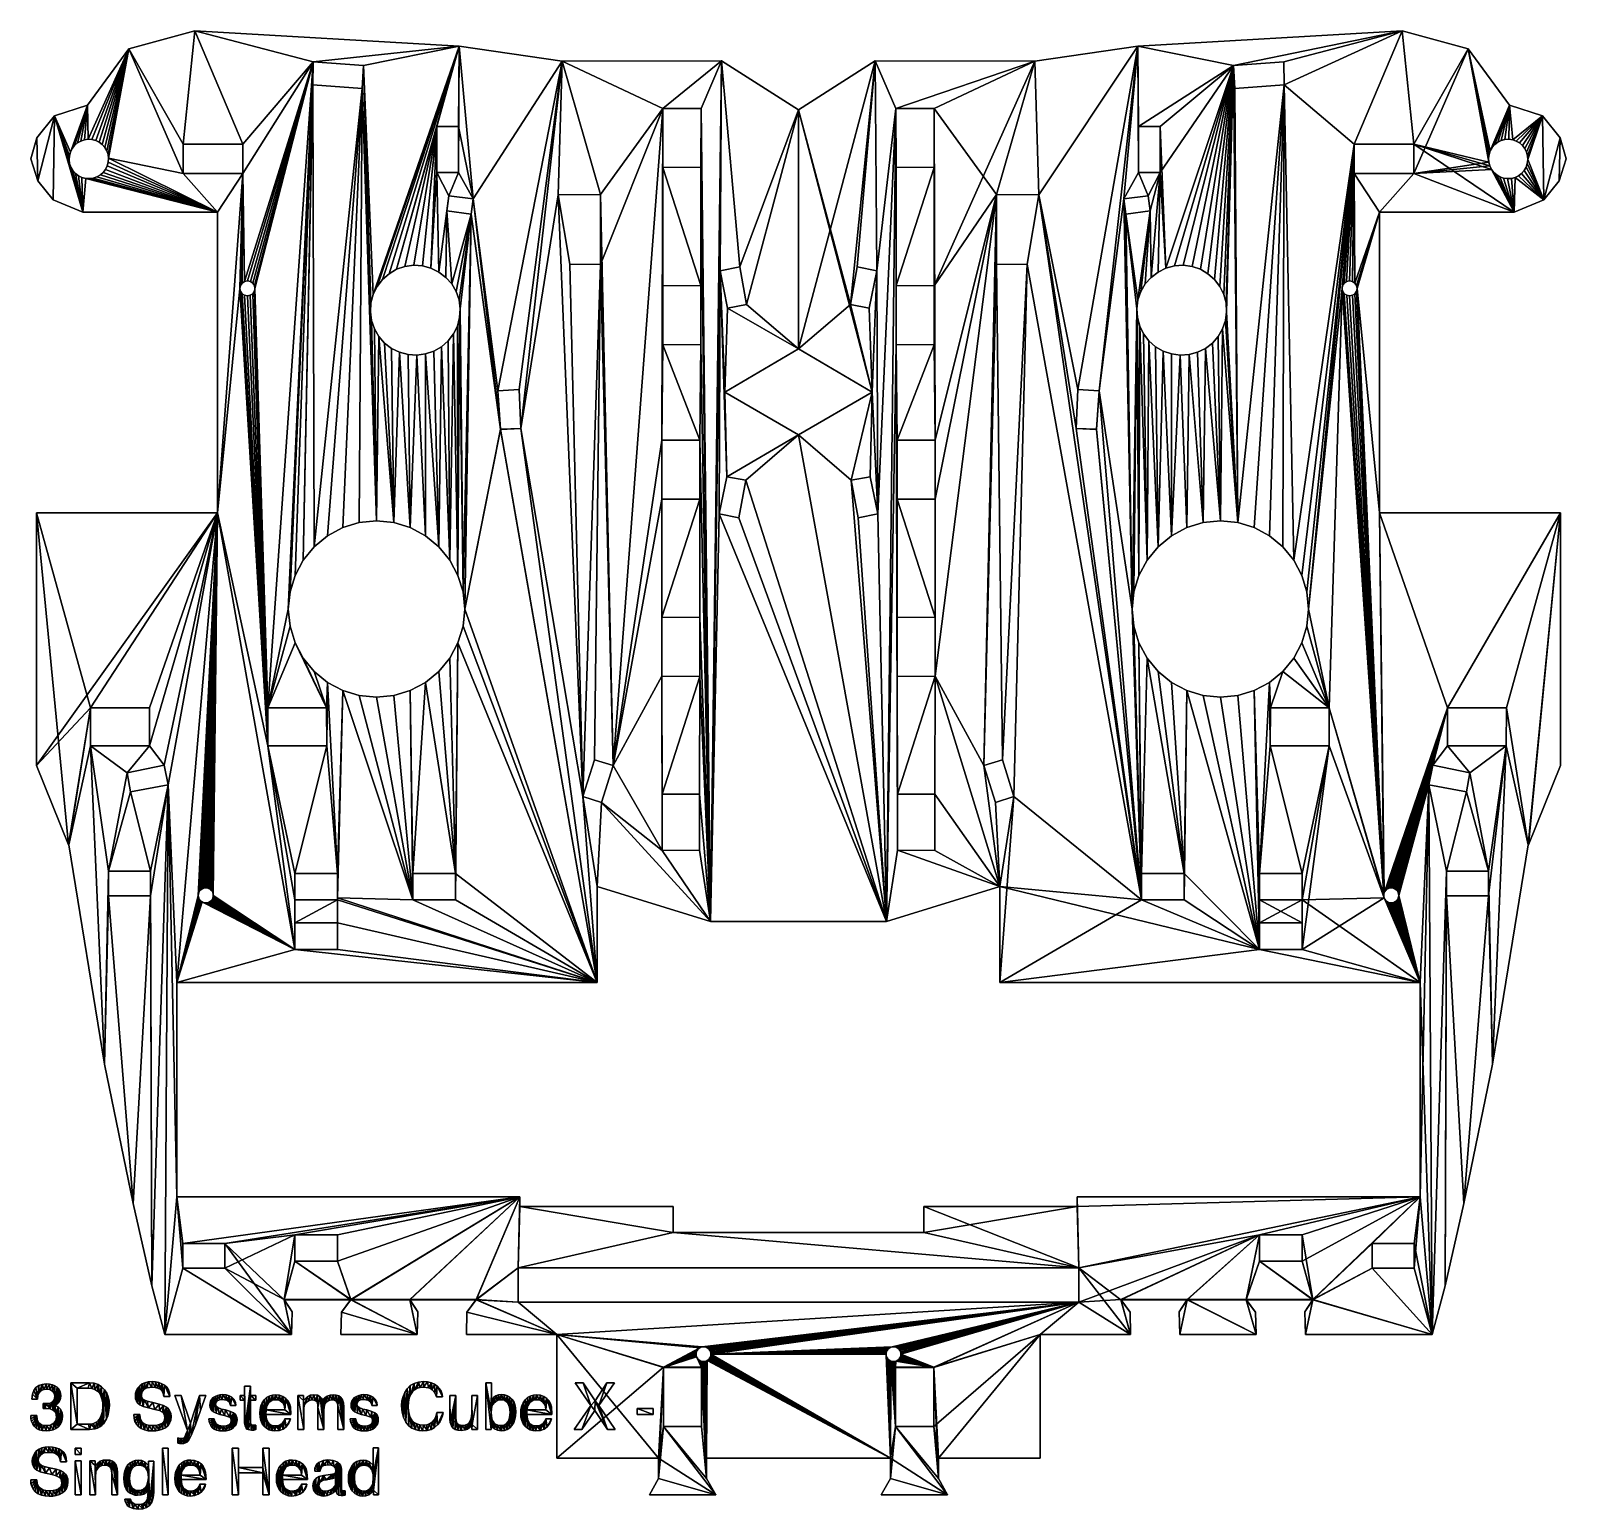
# Model space of a CAD drawing. Extents: x -74 to 237, y -40 to 259.
import ezdxf

# ---------------------------------------------------------------- set-up
doc = ezdxf.new("R2010")
doc.units = 0
doc.layers.get('0').update_dxf_attribs({"color": 13, "linetype": 'CONTINUOUS'})

# ---------------------------------------------------------------- blocks, each defined once
blk = doc.blocks.new('GROUP_1')
for p, q in [((19.83, 292.51, 0.01), (33.18, 296.17, 0.01)), ((19.83, 292.51, 10.01), (33.18, 296.17, 10.01)), ((33.18, 296.17, 0.01), (86.71, 293.02, 0.01)), ((33.18, 296.17, 10.01), (86.71, 293.02, 10.01)), ((33.18, 296.17, 0.01), (33.18, 296.17, 10.01)), ((277.51, 296.17, 0.01), (223.98, 293.02, 0.01)), ((277.51, 296.17, 10.01), (223.98, 293.02, 10.01)), ((290.87, 292.51, 10.01), (277.51, 296.17, 10.01)), ((290.87, 292.51, 0.01), (277.51, 296.17, 0.01)), ((277.51, 296.17, 0.01), (277.51, 296.17, 10.01)), ((19.83, 292.51, 0.01), (11.47, 281.1, 0.01)), ((19.83, 292.51, 10.01), (11.47, 281.1, 10.01)), ((19.83, 292.51, 0.01), (19.83, 292.51, 10.01)), ((86.71, 293.02, 0.01), (107.54, 290.03, 0.01)), ((86.71, 293.02, 10.01), (107.54, 290.03, 10.01)), ((86.71, 293.02, 0.01), (86.71, 293.02, 10.01)), ((223.98, 293.02, 0.01), (203.16, 290.03, 0.01)), ((223.98, 293.02, 10.01), (203.16, 290.03, 10.01)), ((223.98, 293.02, 0.01), (223.98, 293.02, 10.01)), ((290.87, 292.51, 10.01), (299.22, 281.1, 10.01)), ((290.87, 292.51, 0.01), (299.22, 281.1, 0.01)), ((290.87, 292.51, 0.01), (290.87, 292.51, 10.01)), ((57.12, 289.88, 0.01), (57.07, 285.2, 0.01)), ((57.12, 289.88, 10.01), (57.07, 285.2, 10.01)), ((57.12, 289.88, 0.01), (67.32, 289.16, 0.01)), ((57.12, 289.88, 10.01), (67.32, 289.16, 10.01)), ((57.12, 289.88, 0.01), (57.12, 289.88, 10.01)), ((67.05, 284.51, 0.01), (67.32, 289.16, 0.01)), ((67.05, 284.5, 10.01), (67.32, 289.16, 10.01)), ((67.32, 289.16, 0.01), (67.32, 289.16, 10.01)), ((107.54, 290.03, 0.01), (139.8, 290.07, 0.01)), ((107.54, 290.03, 10.01), (139.8, 290.07, 10.01)), ((107.54, 290.03, 0.01), (107.54, 290.03, 10.01)), ((139.8, 290.07, 0.01), (155.35, 280.14, 0.01)), ((139.8, 290.07, 10.01), (155.35, 280.14, 10.01)), ((139.8, 290.07, 0.01), (139.8, 290.07, 10.01)), ((170.89, 290.07, 0.01), (155.35, 280.14, 0.01)), ((170.89, 290.07, 10.01), (155.35, 280.14, 10.01)), ((203.16, 290.03, 0.01), (170.89, 290.07, 0.01)), ((203.16, 290.03, 10.01), (170.89, 290.07, 10.01)), ((170.89, 290.07, 0.01), (170.89, 290.07, 10.01)), ((203.16, 290.03, 0.01), (203.16, 290.03, 10.01)), ((253.57, 289.88, 0.01), (243.38, 289.16, 0.01)), ((253.57, 289.88, 10.01), (243.38, 289.16, 10.01)), ((243.64, 284.51, 0.01), (243.38, 289.16, 0.01)), ((243.64, 284.5, 10.01), (243.38, 289.16, 10.01)), ((243.38, 289.16, 0.01), (243.38, 289.16, 10.01)), ((253.57, 289.88, 0.01), (253.63, 285.2, 0.01)), ((253.57, 289.88, 10.01), (253.63, 285.2, 10.01)), ((253.57, 289.88, 0.01), (253.57, 289.88, 10.01)), ((57.07, 285.2, 0.01), (67.05, 284.51, 0.01)), ((57.07, 285.2, 10.01), (67.05, 284.5, 10.01)), ((57.07, 285.2, 0.01), (57.07, 285.2, 10.01)), ((67.05, 284.51, 0.01), (67.05, 284.5, 10.01)), ((253.63, 285.2, 0.01), (243.64, 284.51, 0.01)), ((253.63, 285.2, 10.01), (243.64, 284.5, 10.01)), ((243.64, 284.51, 0.01), (243.64, 284.5, 10.01)), ((253.63, 285.2, 0.01), (253.63, 285.2, 10.01)), ((4.83, 278.94, 0.01), (11.47, 281.1, 0.01)), ((4.83, 278.94, 10.01), (11.47, 281.1, 10.01)), ((11.47, 281.1, 0.01), (11.47, 281.1, 10.01)), ((135.64, 280.44, 0.01), (127.88, 280.44, 0.01)), ((127.88, 280.44, 0.01), (127.89, 268.51, 0.01)), ((127.88, 280.44, 10.01), (127.89, 268.51, 10.01)), ((135.64, 280.44, 10.01), (127.88, 280.44, 10.01)), ((127.88, 280.44, 0.01), (127.88, 280.44, 10.01)), ((135.57, 268.54, 0.01), (135.64, 280.44, 0.01)), ((135.57, 268.54, 10.01), (135.64, 280.44, 10.01)), ((135.64, 280.44, 0.01), (135.64, 280.44, 10.01)), ((155.35, 280.14, 0.01), (155.35, 280.14, 10.01)), ((175.06, 280.44, 0.01), (182.81, 280.44, 0.01)), ((175.12, 268.54, 0.01), (175.06, 280.44, 0.01)), ((175.12, 268.54, 10.01), (175.06, 280.44, 10.01)), ((175.06, 280.44, 10.01), (182.81, 280.44, 10.01)), ((175.06, 280.44, 0.01), (175.06, 280.44, 10.01)), ((182.81, 280.44, 0.01), (182.8, 268.51, 0.01)), ((182.81, 280.44, 10.01), (182.8, 268.51, 10.01)), ((182.81, 280.44, 0.01), (182.81, 280.44, 10.01)), ((305.87, 278.94, 0.01), (299.22, 281.1, 0.01)), ((305.87, 278.94, 10.01), (299.22, 281.1, 10.01)), ((299.22, 281.1, 0.01), (299.22, 281.1, 10.01)), ((1.24, 274.5, 0.01), (4.83, 278.94, 0.01)), ((1.24, 274.49, 10.01), (4.83, 278.94, 10.01)), ((4.83, 278.94, 0.01), (4.83, 278.94, 10.01)), ((86.58, 276.79, 0.01), (82.18, 276.79, 0.01)), ((82.18, 267.5, 0.01), (82.18, 276.79, 0.01)), ((82.18, 267.5, 10.01), (82.18, 276.79, 10.01)), ((86.58, 276.79, 10.01), (82.18, 276.79, 10.01)), ((82.18, 276.79, 0.01), (82.18, 276.79, 10.01)), ((86.58, 276.79, 0.01), (86.58, 267.5, 0.01)), ((86.58, 276.79, 10.01), (86.58, 267.5, 10.01)), ((86.58, 276.79, 0.01), (86.58, 276.79, 10.01)), ((224.11, 276.79, 0.01), (228.52, 276.79, 0.01)), ((224.11, 276.79, 0.01), (224.11, 267.5, 0.01)), ((224.11, 276.79, 10.01), (224.11, 267.5, 10.01)), ((224.11, 276.79, 10.01), (228.52, 276.79, 10.01)), ((224.11, 276.79, 0.01), (224.11, 276.79, 10.01)), ((228.52, 267.5, 0.01), (228.52, 276.79, 0.01)), ((228.52, 267.5, 10.01), (228.52, 276.79, 10.01)), ((228.52, 276.79, 0.01), (228.52, 276.79, 10.01)), ((309.46, 274.49, 10.01), (305.87, 278.94, 10.01)), ((309.46, 274.5, 0.01), (305.87, 278.94, 0.01)), ((305.87, 278.94, 0.01), (305.87, 278.94, 10.01)), ((1.24, 274.5, 0.01), (0, 270.27, 0.01)), ((1.24, 274.49, 10.01), (0, 270.26, 10.01)), ((1.24, 274.5, 0.01), (1.24, 274.49, 10.01)), ((9.44, 273.46, 0.01), (8.85, 272.95, 0.01)), ((9.44, 273.46, 10.01), (8.85, 272.95, 10.01)), ((10.11, 273.86, 0.01), (9.44, 273.46, 0.01)), ((10.11, 273.85, 10.01), (9.44, 273.46, 10.01)), ((9.44, 273.46, 0.01), (9.44, 273.46, 10.01)), ((10.85, 274.11, 0.01), (10.11, 273.86, 0.01)), ((10.85, 274.11, 10.01), (10.11, 273.85, 10.01)), ((10.11, 273.86, 0.01), (10.11, 273.85, 10.01)), ((11.62, 274.21, 0.01), (10.85, 274.11, 0.01)), ((11.62, 274.21, 10.01), (10.85, 274.11, 10.01)), ((10.85, 274.11, 0.01), (10.85, 274.11, 10.01)), ((12.4, 274.16, 0.01), (11.62, 274.21, 0.01)), ((12.4, 274.16, 10.01), (11.62, 274.21, 10.01)), ((11.62, 274.21, 0.01), (11.62, 274.21, 10.01)), ((13.16, 273.96, 0.01), (12.4, 274.16, 0.01)), ((13.16, 273.96, 10.01), (12.4, 274.16, 10.01)), ((12.4, 274.16, 0.01), (12.4, 274.16, 10.01)), ((13.86, 273.62, 0.01), (13.16, 273.96, 0.01)), ((13.86, 273.61, 10.01), (13.16, 273.96, 10.01)), ((13.16, 273.96, 0.01), (13.16, 273.96, 10.01)), ((14.48, 273.14, 0.01), (13.86, 273.62, 0.01)), ((13.86, 273.62, 0.01), (13.86, 273.61, 10.01)), ((14.48, 273.14, 10.01), (13.86, 273.61, 10.01)), ((296.22, 273.14, 0.01), (296.84, 273.62, 0.01)), ((296.22, 273.14, 10.01), (296.84, 273.61, 10.01)), ((296.84, 273.62, 0.01), (297.54, 273.96, 0.01)), ((296.84, 273.61, 10.01), (297.54, 273.96, 10.01)), ((296.84, 273.62, 0.01), (296.84, 273.61, 10.01)), ((297.54, 273.96, 0.01), (298.29, 274.16, 0.01)), ((297.54, 273.96, 10.01), (298.29, 274.16, 10.01)), ((297.54, 273.96, 0.01), (297.54, 273.96, 10.01)), ((298.29, 274.16, 0.01), (299.07, 274.21, 0.01)), ((298.29, 274.16, 10.01), (299.07, 274.21, 10.01)), ((298.29, 274.16, 0.01), (298.29, 274.16, 10.01)), ((299.07, 274.21, 0.01), (299.85, 274.11, 0.01)), ((299.07, 274.21, 10.01), (299.85, 274.11, 10.01)), ((299.07, 274.21, 0.01), (299.07, 274.21, 10.01)), ((299.85, 274.11, 0.01), (300.58, 273.86, 0.01)), ((299.85, 274.11, 10.01), (300.58, 273.85, 10.01)), ((299.85, 274.11, 0.01), (299.85, 274.11, 10.01)), ((300.58, 273.86, 0.01), (301.26, 273.46, 0.01)), ((300.58, 273.86, 0.01), (300.58, 273.85, 10.01)), ((300.58, 273.85, 10.01), (301.26, 273.46, 10.01)), ((301.26, 273.46, 0.01), (301.85, 272.95, 0.01)), ((301.26, 273.46, 10.01), (301.85, 272.95, 10.01)), ((301.26, 273.46, 0.01), (301.26, 273.46, 10.01)), ((309.46, 274.5, 0.01), (310.7, 270.27, 0.01)), ((309.46, 274.5, 0.01), (309.46, 274.49, 10.01)), ((309.46, 274.49, 10.01), (310.7, 270.26, 10.01)), ((7.83, 270.87, 0.01), (7.78, 270.09, 0.01)), ((7.83, 270.87, 10.01), (7.78, 270.09, 10.01)), ((8.03, 271.63, 0.01), (7.83, 270.87, 0.01)), ((8.03, 271.63, 10.01), (7.83, 270.87, 10.01)), ((7.83, 270.87, 0.01), (7.83, 270.87, 10.01)), ((8.38, 272.33, 0.01), (8.03, 271.63, 0.01)), ((8.38, 272.33, 10.01), (8.03, 271.63, 10.01)), ((8.03, 271.63, 0.01), (8.03, 271.63, 10.01)), ((8.85, 272.95, 0.01), (8.38, 272.33, 0.01)), ((8.85, 272.95, 10.01), (8.38, 272.33, 10.01)), ((8.38, 272.33, 0.01), (8.38, 272.33, 10.01)), ((8.85, 272.95, 0.01), (8.85, 272.95, 10.01)), ((15, 272.55, 0.01), (14.48, 273.14, 0.01)), ((15, 272.55, 10.01), (14.48, 273.14, 10.01)), ((14.48, 273.14, 0.01), (14.48, 273.14, 10.01)), ((15.39, 271.88, 0.01), (15, 272.55, 0.01)), ((15.39, 271.88, 10.01), (15, 272.55, 10.01)), ((15, 272.55, 0.01), (15, 272.55, 10.01)), ((15.64, 271.14, 0.01), (15.39, 271.88, 0.01)), ((15.64, 271.14, 10.01), (15.39, 271.88, 10.01)), ((15.39, 271.88, 0.01), (15.39, 271.88, 10.01)), ((15.74, 270.37, 0.01), (15.64, 271.14, 0.01)), ((15.74, 270.37, 10.01), (15.64, 271.14, 10.01)), ((15.64, 271.14, 0.01), (15.64, 271.14, 10.01)), ((15.69, 269.59, 0.01), (15.74, 270.37, 0.01)), ((15.69, 269.59, 10.01), (15.74, 270.37, 10.01)), ((15.74, 270.37, 0.01), (15.74, 270.37, 10.01)), ((42.94, 273.24, 0.01), (30.85, 273.24, 0.01)), ((30.85, 273.24, 0.01), (30.85, 267.29, 0.01)), ((30.85, 273.24, 10.01), (30.85, 267.29, 10.01)), ((42.94, 273.24, 10.01), (30.85, 273.24, 10.01)), ((30.85, 273.24, 0.01), (30.85, 273.24, 10.01)), ((42.94, 267.29, 0.01), (42.94, 273.24, 0.01)), ((42.94, 267.29, 10.01), (42.94, 273.24, 10.01)), ((42.94, 273.24, 0.01), (42.94, 273.24, 10.01)), ((267.76, 273.24, 0.01), (279.85, 273.24, 0.01)), ((267.76, 267.29, 0.01), (267.76, 273.24, 0.01)), ((267.76, 267.29, 10.01), (267.76, 273.24, 10.01)), ((267.76, 273.24, 10.01), (279.85, 273.24, 10.01)), ((267.76, 273.24, 0.01), (267.76, 273.24, 10.01)), ((279.85, 273.24, 0.01), (279.85, 267.29, 0.01)), ((279.85, 273.24, 10.01), (279.85, 267.29, 10.01)), ((279.85, 273.24, 0.01), (279.85, 273.24, 10.01)), ((294.95, 270.37, 0.01), (295.06, 271.14, 0.01)), ((294.95, 270.37, 10.01), (295.06, 271.14, 10.01)), ((295, 269.59, 0.01), (294.95, 270.37, 0.01)), ((295, 269.59, 10.01), (294.95, 270.37, 10.01)), ((294.95, 270.37, 0.01), (294.95, 270.37, 10.01)), ((295.06, 271.14, 0.01), (295.31, 271.88, 0.01)), ((295.06, 271.14, 10.01), (295.31, 271.88, 10.01)), ((295.06, 271.14, 0.01), (295.06, 271.14, 10.01)), ((295.31, 271.88, 0.01), (295.7, 272.55, 0.01)), ((295.31, 271.88, 10.01), (295.7, 272.55, 10.01)), ((295.31, 271.88, 0.01), (295.31, 271.88, 10.01)), ((295.7, 272.55, 0.01), (296.22, 273.14, 0.01)), ((295.7, 272.55, 10.01), (296.22, 273.14, 10.01)), ((295.7, 272.55, 0.01), (295.7, 272.55, 10.01)), ((296.22, 273.14, 0.01), (296.22, 273.14, 10.01)), ((301.85, 272.95, 0.01), (302.32, 272.33, 0.01)), ((301.85, 272.95, 10.01), (302.32, 272.33, 10.01)), ((301.85, 272.95, 0.01), (301.85, 272.95, 10.01)), ((302.32, 272.33, 0.01), (302.66, 271.63, 0.01)), ((302.32, 272.33, 10.01), (302.66, 271.63, 10.01)), ((302.32, 272.33, 0.01), (302.32, 272.33, 10.01)), ((302.66, 271.63, 0.01), (302.87, 270.87, 0.01)), ((302.66, 271.63, 10.01), (302.87, 270.87, 10.01)), ((302.66, 271.63, 0.01), (302.66, 271.63, 10.01)), ((302.87, 270.87, 0.01), (302.92, 270.09, 0.01)), ((302.87, 270.87, 10.01), (302.92, 270.09, 10.01)), ((302.87, 270.87, 0.01), (302.87, 270.87, 10.01)), ((1.47, 265.8, 0.01), (0, 270.27, 0.01)), ((0, 270.27, 0.01), (0, 270.26, 10.01)), ((1.47, 265.8, 10.01), (0, 270.26, 10.01)), ((7.78, 270.09, 0.01), (7.88, 269.32, 0.01)), ((7.78, 270.09, 10.01), (7.88, 269.32, 10.01)), ((7.78, 270.09, 0.01), (7.78, 270.09, 10.01)), ((7.88, 269.32, 0.01), (8.14, 268.58, 0.01)), ((7.88, 269.32, 10.01), (8.14, 268.58, 10.01)), ((7.88, 269.32, 0.01), (7.88, 269.32, 10.01)), ((8.14, 268.58, 0.01), (8.53, 267.9, 0.01)), ((8.14, 268.58, 10.01), (8.53, 267.9, 10.01)), ((8.14, 268.58, 0.01), (8.14, 268.58, 10.01)), ((8.53, 267.9, 0.01), (9.04, 267.32, 0.01)), ((8.53, 267.9, 10.01), (9.04, 267.32, 10.01)), ((8.53, 267.9, 0.01), (8.53, 267.9, 10.01)), ((9.04, 267.32, 0.01), (9.66, 266.84, 0.01)), ((9.04, 267.32, 10.01), (9.66, 266.84, 10.01)), ((9.04, 267.32, 0.01), (9.04, 267.32, 10.01)), ((14.09, 267, 0.01), (14.67, 267.51, 0.01)), ((14.09, 266.99, 10.01), (14.67, 267.51, 10.01)), ((14.67, 267.51, 0.01), (15.15, 268.13, 0.01)), ((14.67, 267.51, 10.01), (15.15, 268.13, 10.01)), ((14.67, 267.51, 0.01), (14.67, 267.51, 10.01)), ((15.15, 268.13, 0.01), (15.49, 268.83, 0.01)), ((15.15, 268.13, 10.01), (15.49, 268.83, 10.01)), ((15.15, 268.13, 0.01), (15.15, 268.13, 10.01)), ((15.49, 268.83, 0.01), (15.69, 269.59, 0.01)), ((15.49, 268.83, 10.01), (15.69, 269.59, 10.01)), ((15.49, 268.83, 0.01), (15.49, 268.83, 10.01)), ((15.69, 269.59, 0.01), (15.69, 269.59, 10.01)), ((30.85, 267.29, 0.01), (42.94, 267.29, 0.01)), ((30.85, 267.29, 10.01), (42.94, 267.29, 10.01)), ((30.85, 267.29, 0.01), (30.85, 267.29, 10.01)), ((42.94, 267.29, 0.01), (42.94, 267.29, 10.01)), ((82.18, 267.5, 0.01), (86.58, 267.5, 0.01)), ((82.18, 267.5, 10.01), (86.58, 267.5, 10.01)), ((82.18, 267.5, 0.01), (82.18, 267.5, 10.01)), ((86.58, 267.5, 0.01), (86.58, 267.5, 10.01)), ((127.89, 268.51, 0.01), (135.57, 268.54, 0.01)), ((127.89, 268.51, 10.01), (135.57, 268.54, 10.01)), ((127.89, 268.51, 0.01), (127.89, 268.51, 10.01)), ((135.57, 268.54, 0.01), (135.57, 268.54, 10.01)), ((182.8, 268.51, 0.01), (175.12, 268.54, 0.01)), ((182.8, 268.51, 10.01), (175.12, 268.54, 10.01)), ((175.12, 268.54, 0.01), (175.12, 268.54, 10.01)), ((182.8, 268.51, 0.01), (182.8, 268.51, 10.01)), ((228.52, 267.5, 0.01), (224.11, 267.5, 0.01)), ((228.52, 267.5, 10.01), (224.11, 267.5, 10.01)), ((224.11, 267.5, 0.01), (224.11, 267.5, 10.01)), ((228.52, 267.5, 0.01), (228.52, 267.5, 10.01)), ((279.85, 267.29, 0.01), (267.76, 267.29, 0.01)), ((279.85, 267.29, 10.01), (267.76, 267.29, 10.01)), ((267.76, 267.29, 0.01), (267.76, 267.29, 10.01)), ((279.85, 267.29, 0.01), (279.85, 267.29, 10.01)), ((295.2, 268.83, 0.01), (295, 269.59, 0.01)), ((295.2, 268.83, 10.01), (295, 269.59, 10.01)), ((295, 269.59, 0.01), (295, 269.59, 10.01)), ((295.55, 268.13, 0.01), (295.2, 268.83, 0.01)), ((295.55, 268.13, 10.01), (295.2, 268.83, 10.01)), ((295.2, 268.83, 0.01), (295.2, 268.83, 10.01)), ((296.02, 267.51, 0.01), (295.55, 268.13, 0.01)), ((296.02, 267.51, 10.01), (295.55, 268.13, 10.01)), ((295.55, 268.13, 0.01), (295.55, 268.13, 10.01)), ((296.61, 267, 0.01), (296.02, 267.51, 0.01)), ((296.61, 266.99, 10.01), (296.02, 267.51, 10.01)), ((296.02, 267.51, 0.01), (296.02, 267.51, 10.01)), ((301.65, 267.32, 0.01), (301.03, 266.84, 0.01)), ((301.65, 267.32, 10.01), (301.03, 266.84, 10.01)), ((302.17, 267.9, 0.01), (301.65, 267.32, 0.01)), ((302.17, 267.9, 10.01), (301.65, 267.32, 10.01)), ((301.65, 267.32, 0.01), (301.65, 267.32, 10.01)), ((302.56, 268.58, 0.01), (302.17, 267.9, 0.01)), ((302.56, 268.58, 10.01), (302.17, 267.9, 10.01)), ((302.17, 267.9, 0.01), (302.17, 267.9, 10.01)), ((302.81, 269.32, 0.01), (302.56, 268.58, 0.01)), ((302.81, 269.32, 10.01), (302.56, 268.58, 10.01)), ((302.56, 268.58, 0.01), (302.56, 268.58, 10.01)), ((302.92, 270.09, 0.01), (302.81, 269.32, 0.01)), ((302.92, 270.09, 10.01), (302.81, 269.32, 10.01)), ((302.81, 269.32, 0.01), (302.81, 269.32, 10.01)), ((302.92, 270.09, 0.01), (302.92, 270.09, 10.01)), ((309.23, 265.8, 0.01), (310.7, 270.27, 0.01)), ((309.23, 265.8, 10.01), (310.7, 270.26, 10.01)), ((310.7, 270.27, 0.01), (310.7, 270.26, 10.01)), ((4.52, 261.96, 0.01), (1.47, 265.8, 0.01)), ((4.52, 261.96, 10.01), (1.47, 265.8, 10.01)), ((1.47, 265.8, 0.01), (1.47, 265.8, 10.01)), ((9.66, 266.84, 0.01), (10.36, 266.5, 0.01)), ((9.66, 266.84, 10.01), (10.36, 266.5, 10.01)), ((9.66, 266.84, 0.01), (9.66, 266.84, 10.01)), ((10.36, 266.5, 0.01), (11.12, 266.3, 0.01)), ((10.36, 266.5, 10.01), (11.12, 266.3, 10.01)), ((10.36, 266.5, 0.01), (10.36, 266.5, 10.01)), ((11.12, 266.3, 0.01), (11.9, 266.25, 0.01)), ((11.12, 266.3, 10.01), (11.9, 266.25, 10.01)), ((11.12, 266.3, 0.01), (11.12, 266.3, 10.01)), ((11.9, 266.25, 0.01), (12.67, 266.35, 0.01)), ((11.9, 266.25, 10.01), (12.67, 266.35, 10.01)), ((11.9, 266.25, 0.01), (11.9, 266.25, 10.01)), ((12.67, 266.35, 0.01), (13.41, 266.6, 0.01)), ((12.67, 266.35, 10.01), (13.41, 266.6, 10.01)), ((12.67, 266.35, 0.01), (12.67, 266.35, 10.01)), ((13.41, 266.6, 0.01), (14.09, 267, 0.01)), ((13.41, 266.6, 10.01), (14.09, 266.99, 10.01)), ((13.41, 266.6, 0.01), (13.41, 266.6, 10.01)), ((14.09, 267, 0.01), (14.09, 266.99, 10.01)), ((297.28, 266.6, 0.01), (296.61, 267, 0.01)), ((296.61, 267, 0.01), (296.61, 266.99, 10.01)), ((297.28, 266.6, 10.01), (296.61, 266.99, 10.01)), ((298.02, 266.35, 0.01), (297.28, 266.6, 0.01)), ((298.02, 266.35, 10.01), (297.28, 266.6, 10.01)), ((297.28, 266.6, 0.01), (297.28, 266.6, 10.01)), ((298.8, 266.25, 0.01), (298.02, 266.35, 0.01)), ((298.8, 266.25, 10.01), (298.02, 266.35, 10.01)), ((298.02, 266.35, 0.01), (298.02, 266.35, 10.01)), ((299.58, 266.3, 0.01), (298.8, 266.25, 0.01)), ((299.58, 266.3, 10.01), (298.8, 266.25, 10.01)), ((298.8, 266.25, 0.01), (298.8, 266.25, 10.01)), ((300.33, 266.5, 0.01), (299.58, 266.3, 0.01)), ((300.33, 266.5, 10.01), (299.58, 266.3, 10.01)), ((299.58, 266.3, 0.01), (299.58, 266.3, 10.01)), ((301.03, 266.84, 0.01), (300.33, 266.5, 0.01)), ((301.03, 266.84, 10.01), (300.33, 266.5, 10.01)), ((300.33, 266.5, 0.01), (300.33, 266.5, 10.01)), ((301.03, 266.84, 0.01), (301.03, 266.84, 10.01)), ((306.17, 261.96, 0.01), (309.23, 265.8, 0.01)), ((306.17, 261.96, 10.01), (309.23, 265.8, 10.01)), ((309.23, 265.8, 0.01), (309.23, 265.8, 10.01)), ((10.58, 259.47, 0.01), (4.52, 261.96, 0.01)), ((10.58, 259.47, 10.01), (4.52, 261.96, 10.01)), ((4.52, 261.96, 0.01), (4.52, 261.96, 10.01)), ((84.21, 259.75, 0.01), (84.59, 262.76, 0.01)), ((84.21, 259.75, 10.01), (84.59, 262.76, 10.01)), ((89.53, 262.14, 0.01), (84.59, 262.76, 0.01)), ((89.53, 262.14, 10.01), (84.59, 262.76, 10.01)), ((84.59, 262.76, 0.01), (84.59, 262.76, 10.01)), ((89.15, 259.09, 0.01), (89.53, 262.14, 0.01)), ((89.15, 259.09, 10.01), (89.53, 262.14, 10.01)), ((89.53, 262.14, 0.01), (89.53, 262.14, 10.01)), ((106.74, 262.97, 0.01), (115.32, 263.03, 0.01)), ((106.74, 262.97, 10.01), (115.32, 263.03, 10.01)), ((106.74, 262.97, 0.01), (109.1, 248.92, 0.01)), ((106.74, 262.97, 10.01), (109.1, 248.92, 10.01)), ((106.74, 262.97, 0.01), (106.74, 262.97, 10.01)), ((115.32, 248.87, 0.01), (115.32, 263.03, 0.01)), ((115.32, 248.87, 10.01), (115.32, 263.03, 10.01)), ((115.32, 263.03, 0.01), (115.32, 263.03, 10.01)), ((195.38, 248.87, 0.01), (195.38, 263.03, 0.01)), ((203.95, 262.97, 0.01), (195.38, 263.03, 0.01)), ((195.38, 248.87, 10.01), (195.38, 263.03, 10.01)), ((203.95, 262.97, 10.01), (195.38, 263.03, 10.01)), ((195.38, 263.03, 0.01), (195.38, 263.03, 10.01)), ((203.95, 262.97, 0.01), (201.59, 248.92, 0.01)), ((203.95, 262.97, 10.01), (201.59, 248.92, 10.01)), ((203.95, 262.97, 0.01), (203.95, 262.97, 10.01)), ((221.17, 262.14, 0.01), (226.11, 262.76, 0.01)), ((221.17, 262.14, 10.01), (226.11, 262.76, 10.01)), ((221.55, 259.09, 0.01), (221.17, 262.14, 0.01)), ((221.55, 259.09, 10.01), (221.17, 262.14, 10.01)), ((221.17, 262.14, 0.01), (221.17, 262.14, 10.01)), ((226.49, 259.75, 0.01), (226.11, 262.76, 0.01)), ((226.49, 259.75, 10.01), (226.11, 262.76, 10.01)), ((226.11, 262.76, 0.01), (226.11, 262.76, 10.01)), ((300.12, 259.47, 0.01), (306.17, 261.96, 0.01)), ((300.12, 259.47, 10.01), (306.17, 261.96, 10.01)), ((306.17, 261.96, 0.01), (306.17, 261.96, 10.01)), ((10.58, 259.47, 0.01), (37.81, 259.47, 0.01)), ((10.58, 259.47, 10.01), (37.81, 259.47, 10.01)), ((10.58, 259.47, 0.01), (10.58, 259.47, 10.01)), ((37.81, 259.47, 0.01), (37.81, 198.63, 0.01)), ((37.81, 259.47, 10.01), (37.81, 198.63, 10.01)), ((37.81, 259.47, 0.01), (37.81, 259.47, 10.01)), ((89.15, 259.09, 0.01), (84.21, 259.75, 0.01)), ((89.15, 259.09, 10.01), (84.21, 259.75, 10.01)), ((84.21, 259.75, 0.01), (84.21, 259.75, 10.01)), ((89.15, 259.09, 0.01), (89.15, 259.09, 10.01)), ((221.55, 259.09, 0.01), (226.49, 259.75, 0.01)), ((221.55, 259.09, 10.01), (226.49, 259.75, 10.01)), ((221.55, 259.09, 0.01), (221.55, 259.09, 10.01)), ((226.49, 259.75, 0.01), (226.49, 259.75, 10.01)), ((272.89, 259.47, 0.01), (272.89, 198.63, 0.01)), ((300.12, 259.47, 0.01), (272.89, 259.47, 0.01)), ((272.89, 259.47, 10.01), (272.89, 198.63, 10.01)), ((300.12, 259.47, 10.01), (272.89, 259.47, 10.01)), ((272.89, 259.47, 0.01), (272.89, 259.47, 10.01)), ((300.12, 259.47, 0.01), (300.12, 259.47, 10.01)), ((77.49, 248.72, 0.01), (75.73, 248.48, 0.01)), ((77.49, 248.72, 10.01), (75.73, 248.48, 10.01)), ((79.27, 248.6, 0.01), (77.49, 248.72, 0.01)), ((79.27, 248.6, 10.01), (77.49, 248.72, 10.01)), ((77.49, 248.72, 0.01), (77.49, 248.72, 10.01)), ((80.99, 248.15, 0.01), (79.27, 248.6, 0.01)), ((80.99, 248.15, 10.01), (79.27, 248.6, 10.01)), ((79.27, 248.6, 0.01), (79.27, 248.6, 10.01)), ((115.32, 248.87, 0.01), (109.1, 248.92, 0.01)), ((115.32, 248.87, 10.01), (109.1, 248.92, 10.01)), ((109.1, 248.92, 0.01), (109.1, 248.92, 10.01)), ((115.32, 248.87, 0.01), (115.32, 248.87, 10.01)), ((195.38, 248.87, 0.01), (201.59, 248.92, 0.01)), ((195.38, 248.87, 10.01), (201.59, 248.92, 10.01)), ((195.38, 248.87, 0.01), (195.38, 248.87, 10.01)), ((201.59, 248.92, 0.01), (201.59, 248.92, 10.01)), ((229.7, 248.15, 0.01), (231.42, 248.6, 0.01)), ((229.7, 248.15, 10.01), (231.42, 248.6, 10.01)), ((231.42, 248.6, 0.01), (233.2, 248.72, 0.01)), ((231.42, 248.6, 10.01), (233.2, 248.72, 10.01)), ((231.42, 248.6, 0.01), (231.42, 248.6, 10.01)), ((233.2, 248.72, 0.01), (234.97, 248.48, 0.01)), ((233.2, 248.72, 10.01), (234.97, 248.48, 10.01)), ((233.2, 248.72, 0.01), (233.2, 248.72, 10.01)), ((43.86, 245.56, 0.01), (43.28, 245.45, 0.01)), ((43.86, 245.56, 10.01), (43.28, 245.45, 10.01)), ((44.44, 245.44, 0.01), (43.86, 245.56, 0.01)), ((44.44, 245.44, 10.01), (43.86, 245.56, 10.01)), ((43.86, 245.56, 0.01), (43.86, 245.56, 10.01)), ((71.16, 245.84, 0.01), (70.08, 244.42, 0.01)), ((71.16, 245.84, 10.01), (70.08, 244.42, 10.01)), ((72.5, 247.01, 0.01), (71.16, 245.84, 0.01)), ((72.5, 247.01, 10.01), (71.16, 245.84, 10.01)), ((71.16, 245.84, 0.01), (71.16, 245.84, 10.01)), ((74.04, 247.91, 0.01), (72.5, 247.01, 0.01)), ((74.04, 247.91, 10.01), (72.5, 247.01, 10.01)), ((72.5, 247.01, 0.01), (72.5, 247.01, 10.01)), ((75.73, 248.48, 0.01), (74.04, 247.91, 0.01)), ((75.73, 248.48, 10.01), (74.04, 247.91, 10.01)), ((74.04, 247.91, 0.01), (74.04, 247.91, 10.01)), ((75.73, 248.48, 0.01), (75.73, 248.48, 10.01)), ((82.59, 247.36, 0.01), (80.99, 248.15, 0.01)), ((82.59, 247.36, 10.01), (80.99, 248.15, 10.01)), ((80.99, 248.15, 0.01), (80.99, 248.15, 10.01)), ((84.01, 246.28, 0.01), (82.59, 247.36, 0.01)), ((84.01, 246.28, 10.01), (82.59, 247.36, 10.01)), ((82.59, 247.36, 0.01), (82.59, 247.36, 10.01)), ((85.19, 244.94, 0.01), (84.01, 246.28, 0.01)), ((85.19, 244.94, 10.01), (84.01, 246.28, 10.01)), ((84.01, 246.28, 0.01), (84.01, 246.28, 10.01)), ((143.46, 248.39, 0.01), (139.5, 247.57, 0.01)), ((143.46, 248.39, 10.01), (139.5, 247.57, 10.01)), ((139.5, 247.57, 0.01), (141.01, 240.08, 0.01)), ((139.5, 247.57, 10.01), (141.01, 240.08, 10.01)), ((139.5, 247.57, 0.01), (139.5, 247.57, 10.01)), ((144.85, 240.77, 0.01), (143.46, 248.39, 0.01)), ((144.85, 240.77, 10.01), (143.46, 248.39, 10.01)), ((143.46, 248.39, 0.01), (143.46, 248.39, 10.01)), ((165.85, 240.77, 0.01), (167.23, 248.39, 0.01)), ((165.85, 240.77, 10.01), (167.23, 248.39, 10.01)), ((167.23, 248.39, 0.01), (171.2, 247.57, 0.01)), ((167.23, 248.39, 10.01), (171.2, 247.57, 10.01)), ((167.23, 248.39, 0.01), (167.23, 248.39, 10.01)), ((171.2, 247.57, 0.01), (169.68, 240.08, 0.01)), ((171.2, 247.57, 10.01), (169.68, 240.08, 10.01)), ((171.2, 247.57, 0.01), (171.2, 247.57, 10.01)), ((225.51, 244.94, 0.01), (226.69, 246.28, 0.01)), ((225.51, 244.94, 10.01), (226.69, 246.28, 10.01)), ((226.69, 246.28, 0.01), (228.1, 247.36, 0.01)), ((226.69, 246.28, 10.01), (228.1, 247.36, 10.01)), ((226.69, 246.28, 0.01), (226.69, 246.28, 10.01)), ((228.1, 247.36, 0.01), (229.7, 248.15, 0.01)), ((228.1, 247.36, 10.01), (229.7, 248.15, 10.01)), ((228.1, 247.36, 0.01), (228.1, 247.36, 10.01)), ((229.7, 248.15, 0.01), (229.7, 248.15, 10.01)), ((234.97, 248.48, 0.01), (236.66, 247.91, 0.01)), ((234.97, 248.48, 10.01), (236.66, 247.91, 10.01)), ((234.97, 248.48, 0.01), (234.97, 248.48, 10.01)), ((236.66, 247.91, 0.01), (238.2, 247.01, 0.01)), ((236.66, 247.91, 10.01), (238.2, 247.01, 10.01)), ((236.66, 247.91, 0.01), (236.66, 247.91, 10.01)), ((238.2, 247.01, 0.01), (239.54, 245.84, 0.01)), ((238.2, 247.01, 10.01), (239.54, 245.84, 10.01)), ((238.2, 247.01, 0.01), (238.2, 247.01, 10.01)), ((239.54, 245.84, 0.01), (240.62, 244.42, 0.01)), ((239.54, 245.84, 10.01), (240.62, 244.42, 10.01)), ((239.54, 245.84, 0.01), (239.54, 245.84, 10.01)), ((266.25, 245.44, 0.01), (266.83, 245.56, 0.01)), ((266.25, 245.44, 10.01), (266.83, 245.56, 10.01)), ((266.83, 245.56, 0.01), (267.42, 245.45, 0.01)), ((266.83, 245.56, 10.01), (267.42, 245.45, 10.01)), ((266.83, 245.56, 0.01), (266.83, 245.56, 10.01)), ((42.45, 244.63, 0.01), (42.33, 244.05, 0.01)), ((42.45, 244.63, 10.01), (42.33, 244.05, 10.01)), ((42.44, 243.47, 0.01), (42.33, 244.05, 0.01)), ((42.44, 243.47, 10.01), (42.33, 244.05, 10.01)), ((42.33, 244.05, 0.01), (42.33, 244.05, 10.01)), ((42.76, 242.98, 0.01), (42.44, 243.47, 0.01)), ((42.76, 242.97, 10.01), (42.44, 243.47, 10.01)), ((42.44, 243.47, 0.01), (42.44, 243.47, 10.01)), ((42.78, 245.12, 0.01), (42.45, 244.63, 0.01)), ((42.78, 245.12, 10.01), (42.45, 244.63, 10.01)), ((42.45, 244.63, 0.01), (42.45, 244.63, 10.01)), ((42.76, 242.98, 0.01), (43.25, 242.65, 0.01)), ((42.76, 242.98, 0.01), (42.76, 242.97, 10.01)), ((42.76, 242.97, 10.01), (43.25, 242.65, 10.01)), ((43.28, 245.45, 0.01), (42.78, 245.12, 0.01)), ((43.28, 245.45, 10.01), (42.78, 245.12, 10.01)), ((42.78, 245.12, 0.01), (42.78, 245.12, 10.01)), ((43.25, 242.65, 0.01), (43.83, 242.53, 0.01)), ((43.25, 242.65, 10.01), (43.83, 242.53, 10.01)), ((43.25, 242.65, 0.01), (43.25, 242.65, 10.01)), ((43.28, 245.45, 0.01), (43.28, 245.45, 10.01)), ((43.83, 242.53, 0.01), (44.42, 242.65, 0.01)), ((43.83, 242.53, 10.01), (44.42, 242.65, 10.01)), ((43.83, 242.53, 0.01), (43.83, 242.53, 10.01)), ((44.42, 242.65, 0.01), (44.91, 242.98, 0.01)), ((44.42, 242.65, 10.01), (44.91, 242.98, 10.01)), ((44.42, 242.65, 0.01), (44.42, 242.65, 10.01)), ((44.93, 245.1, 0.01), (44.44, 245.44, 0.01)), ((44.93, 245.1, 10.01), (44.44, 245.44, 10.01)), ((44.44, 245.44, 0.01), (44.44, 245.44, 10.01)), ((44.91, 242.98, 0.01), (45.25, 243.46, 0.01)), ((44.91, 242.98, 10.01), (45.25, 243.46, 10.01)), ((44.91, 242.98, 0.01), (44.91, 242.98, 10.01)), ((45.26, 244.61, 0.01), (44.93, 245.1, 0.01)), ((45.26, 244.61, 10.01), (44.93, 245.1, 10.01)), ((44.93, 245.1, 0.01), (44.93, 245.1, 10.01)), ((45.25, 243.46, 0.01), (45.37, 244.04, 0.01)), ((45.25, 243.46, 10.01), (45.37, 244.04, 10.01)), ((45.25, 243.46, 0.01), (45.25, 243.46, 10.01)), ((45.37, 244.04, 0.01), (45.26, 244.61, 0.01)), ((45.37, 244.04, 10.01), (45.26, 244.61, 10.01)), ((45.26, 244.61, 0.01), (45.26, 244.61, 10.01)), ((45.37, 244.04, 0.01), (45.37, 244.04, 10.01)), ((69.29, 242.82, 0.01), (68.83, 241.1, 0.01)), ((69.29, 242.82, 10.01), (68.83, 241.1, 10.01)), ((70.08, 244.42, 0.01), (69.29, 242.82, 0.01)), ((70.08, 244.42, 10.01), (69.29, 242.82, 10.01)), ((69.29, 242.82, 0.01), (69.29, 242.82, 10.01)), ((70.08, 244.42, 0.01), (70.08, 244.42, 10.01)), ((86.08, 243.4, 0.01), (85.19, 244.94, 0.01)), ((86.08, 243.4, 10.01), (85.19, 244.94, 10.01)), ((85.19, 244.94, 0.01), (85.19, 244.94, 10.01)), ((86.66, 241.71, 0.01), (86.08, 243.4, 0.01)), ((86.66, 241.71, 10.01), (86.08, 243.4, 10.01)), ((86.08, 243.4, 0.01), (86.08, 243.4, 10.01)), ((135.56, 244.61, 0.01), (127.88, 244.59, 0.01)), ((135.56, 244.61, 10.01), (127.88, 244.59, 10.01)), ((127.88, 244.59, 0.01), (127.89, 232.66, 0.01)), ((127.88, 244.59, 10.01), (127.89, 232.66, 10.01)), ((127.88, 244.59, 0.01), (127.88, 244.59, 10.01)), ((135.57, 232.69, 0.01), (135.56, 244.61, 0.01)), ((135.57, 232.69, 10.01), (135.56, 244.61, 10.01)), ((135.56, 244.61, 0.01), (135.56, 244.61, 10.01)), ((175.12, 232.69, 0.01), (175.14, 244.61, 0.01)), ((175.12, 232.69, 10.01), (175.14, 244.61, 10.01)), ((175.14, 244.61, 0.01), (182.81, 244.59, 0.01)), ((175.14, 244.61, 10.01), (182.81, 244.59, 10.01)), ((175.14, 244.61, 0.01), (175.14, 244.61, 10.01)), ((182.81, 244.59, 0.01), (182.8, 232.66, 0.01)), ((182.81, 244.59, 10.01), (182.8, 232.66, 10.01)), ((182.81, 244.59, 0.01), (182.81, 244.59, 10.01)), ((224.04, 241.71, 0.01), (224.62, 243.4, 0.01)), ((224.04, 241.71, 10.01), (224.62, 243.4, 10.01)), ((224.62, 243.4, 0.01), (225.51, 244.94, 0.01)), ((224.62, 243.4, 10.01), (225.51, 244.94, 10.01)), ((224.62, 243.4, 0.01), (224.62, 243.4, 10.01)), ((225.51, 244.94, 0.01), (225.51, 244.94, 10.01)), ((240.62, 244.42, 0.01), (241.4, 242.82, 0.01)), ((240.62, 244.42, 10.01), (241.4, 242.82, 10.01)), ((240.62, 244.42, 0.01), (240.62, 244.42, 10.01)), ((241.4, 242.82, 0.01), (241.86, 241.1, 0.01)), ((241.4, 242.82, 10.01), (241.86, 241.1, 10.01)), ((241.4, 242.82, 0.01), (241.4, 242.82, 10.01)), ((265.33, 244.04, 0.01), (265.44, 244.61, 0.01)), ((265.33, 244.04, 10.01), (265.44, 244.61, 10.01)), ((265.45, 243.46, 0.01), (265.33, 244.04, 0.01)), ((265.45, 243.46, 10.01), (265.33, 244.04, 10.01)), ((265.33, 244.04, 0.01), (265.33, 244.04, 10.01)), ((265.44, 244.61, 0.01), (265.76, 245.1, 0.01)), ((265.44, 244.61, 10.01), (265.76, 245.1, 10.01)), ((265.44, 244.61, 0.01), (265.44, 244.61, 10.01)), ((265.78, 242.98, 0.01), (265.45, 243.46, 0.01)), ((265.78, 242.98, 10.01), (265.45, 243.46, 10.01)), ((265.45, 243.46, 0.01), (265.45, 243.46, 10.01)), ((265.76, 245.1, 0.01), (266.25, 245.44, 0.01)), ((265.76, 245.1, 10.01), (266.25, 245.44, 10.01)), ((265.76, 245.1, 0.01), (265.76, 245.1, 10.01)), ((266.28, 242.65, 0.01), (265.78, 242.98, 0.01)), ((266.28, 242.65, 10.01), (265.78, 242.98, 10.01)), ((265.78, 242.98, 0.01), (265.78, 242.98, 10.01)), ((266.25, 245.44, 0.01), (266.25, 245.44, 10.01)), ((266.86, 242.53, 0.01), (266.28, 242.65, 0.01)), ((266.86, 242.53, 10.01), (266.28, 242.65, 10.01)), ((266.28, 242.65, 0.01), (266.28, 242.65, 10.01)), ((267.44, 242.65, 0.01), (266.86, 242.53, 0.01)), ((267.44, 242.65, 10.01), (266.86, 242.53, 10.01)), ((266.86, 242.53, 0.01), (266.86, 242.53, 10.01)), ((267.42, 245.45, 0.01), (267.91, 245.12, 0.01)), ((267.42, 245.45, 10.01), (267.91, 245.12, 10.01)), ((267.42, 245.45, 0.01), (267.42, 245.45, 10.01)), ((267.94, 242.98, 0.01), (267.44, 242.65, 0.01)), ((267.94, 242.97, 10.01), (267.44, 242.65, 10.01)), ((267.44, 242.65, 0.01), (267.44, 242.65, 10.01)), ((267.91, 245.12, 0.01), (268.25, 244.63, 0.01)), ((267.91, 245.12, 10.01), (268.25, 244.63, 10.01)), ((267.91, 245.12, 0.01), (267.91, 245.12, 10.01)), ((267.94, 242.98, 0.01), (268.26, 243.47, 0.01)), ((267.94, 242.97, 10.01), (268.26, 243.47, 10.01)), ((267.94, 242.98, 0.01), (267.94, 242.97, 10.01)), ((268.25, 244.63, 0.01), (268.37, 244.05, 0.01)), ((268.25, 244.63, 10.01), (268.37, 244.05, 10.01)), ((268.25, 244.63, 0.01), (268.25, 244.63, 10.01)), ((268.26, 243.47, 0.01), (268.37, 244.05, 0.01)), ((268.26, 243.47, 10.01), (268.37, 244.05, 10.01)), ((268.26, 243.47, 0.01), (268.26, 243.47, 10.01)), ((268.37, 244.05, 0.01), (268.37, 244.05, 10.01)), ((68.83, 241.1, 0.01), (68.72, 239.32, 0.01)), ((68.83, 241.1, 10.01), (68.72, 239.32, 10.01)), ((68.72, 239.32, 0.01), (68.95, 237.55, 0.01)), ((68.72, 239.32, 10.01), (68.95, 237.55, 10.01)), ((68.72, 239.32, 0.01), (68.72, 239.32, 10.01)), ((68.83, 241.1, 0.01), (68.83, 241.1, 10.01)), ((86.89, 239.94, 0.01), (86.66, 241.71, 0.01)), ((86.89, 239.94, 10.01), (86.66, 241.71, 10.01)), ((86.66, 241.71, 0.01), (86.66, 241.71, 10.01)), ((86.78, 238.16, 0.01), (86.89, 239.94, 0.01)), ((86.78, 238.16, 10.01), (86.89, 239.94, 10.01)), ((86.89, 239.94, 0.01), (86.89, 239.94, 10.01)), ((141.01, 240.08, 0.01), (144.85, 240.77, 0.01)), ((141.01, 240.08, 10.01), (144.85, 240.77, 10.01)), ((141.01, 240.08, 0.01), (141.01, 240.08, 10.01)), ((144.85, 240.77, 0.01), (144.85, 240.77, 10.01)), ((169.68, 240.08, 0.01), (165.85, 240.77, 0.01)), ((169.68, 240.08, 10.01), (165.85, 240.77, 10.01)), ((165.85, 240.77, 0.01), (165.85, 240.77, 10.01)), ((169.68, 240.08, 0.01), (169.68, 240.08, 10.01)), ((223.8, 239.94, 0.01), (224.04, 241.71, 0.01)), ((223.8, 239.94, 10.01), (224.04, 241.71, 10.01)), ((223.92, 238.16, 0.01), (223.8, 239.94, 0.01)), ((223.92, 238.16, 10.01), (223.8, 239.94, 10.01)), ((223.8, 239.94, 0.01), (223.8, 239.94, 10.01)), ((224.04, 241.71, 0.01), (224.04, 241.71, 10.01)), ((241.98, 239.32, 0.01), (241.74, 237.55, 0.01)), ((241.98, 239.32, 10.01), (241.74, 237.55, 10.01)), ((241.86, 241.1, 0.01), (241.98, 239.32, 0.01)), ((241.86, 241.1, 10.01), (241.98, 239.32, 10.01)), ((241.86, 241.1, 0.01), (241.86, 241.1, 10.01)), ((241.98, 239.32, 0.01), (241.98, 239.32, 10.01)), ((68.95, 237.55, 0.01), (69.53, 235.87, 0.01)), ((68.95, 237.55, 10.01), (69.53, 235.87, 10.01)), ((68.95, 237.55, 0.01), (68.95, 237.55, 10.01)), ((85.53, 234.84, 0.01), (86.32, 236.44, 0.01)), ((85.53, 234.84, 10.01), (86.32, 236.44, 10.01)), ((86.32, 236.44, 0.01), (86.78, 238.16, 0.01)), ((86.32, 236.44, 10.01), (86.78, 238.16, 10.01)), ((86.32, 236.44, 0.01), (86.32, 236.44, 10.01)), ((86.78, 238.16, 0.01), (86.78, 238.16, 10.01)), ((224.38, 236.44, 0.01), (223.92, 238.16, 0.01)), ((224.38, 236.44, 10.01), (223.92, 238.16, 10.01)), ((223.92, 238.16, 0.01), (223.92, 238.16, 10.01)), ((225.16, 234.84, 0.01), (224.38, 236.44, 0.01)), ((225.16, 234.84, 10.01), (224.38, 236.44, 10.01)), ((224.38, 236.44, 0.01), (224.38, 236.44, 10.01)), ((241.74, 237.55, 0.01), (241.17, 235.87, 0.01)), ((241.74, 237.55, 10.01), (241.17, 235.87, 10.01)), ((241.74, 237.55, 0.01), (241.74, 237.55, 10.01)), ((69.53, 235.87, 0.01), (70.42, 234.32, 0.01)), ((69.53, 235.87, 10.01), (70.42, 234.32, 10.01)), ((69.53, 235.87, 0.01), (69.53, 235.87, 10.01)), ((70.42, 234.32, 0.01), (71.6, 232.99, 0.01)), ((70.42, 234.32, 10.01), (71.6, 232.99, 10.01)), ((70.42, 234.32, 0.01), (70.42, 234.32, 10.01)), ((83.11, 232.25, 0.01), (84.45, 233.43, 0.01)), ((83.11, 232.25, 10.01), (84.45, 233.43, 10.01)), ((84.45, 233.43, 0.01), (85.53, 234.84, 0.01)), ((84.45, 233.43, 10.01), (85.53, 234.84, 10.01)), ((84.45, 233.43, 0.01), (84.45, 233.43, 10.01)), ((85.53, 234.84, 0.01), (85.53, 234.84, 10.01)), ((226.25, 233.43, 0.01), (225.16, 234.84, 0.01)), ((226.25, 233.43, 10.01), (225.16, 234.84, 10.01)), ((225.16, 234.84, 0.01), (225.16, 234.84, 10.01)), ((227.58, 232.25, 0.01), (226.25, 233.43, 0.01)), ((227.58, 232.25, 10.01), (226.25, 233.43, 10.01)), ((226.25, 233.43, 0.01), (226.25, 233.43, 10.01)), ((240.27, 234.32, 0.01), (239.1, 232.99, 0.01)), ((240.27, 234.32, 10.01), (239.1, 232.99, 10.01)), ((241.17, 235.87, 0.01), (240.27, 234.32, 0.01)), ((241.17, 235.87, 10.01), (240.27, 234.32, 10.01)), ((240.27, 234.32, 0.01), (240.27, 234.32, 10.01)), ((241.17, 235.87, 0.01), (241.17, 235.87, 10.01)), ((71.6, 232.99, 0.01), (73.02, 231.9, 0.01)), ((71.6, 232.99, 10.01), (73.02, 231.9, 10.01)), ((71.6, 232.99, 0.01), (71.6, 232.99, 10.01)), ((73.02, 231.9, 0.01), (74.62, 231.12, 0.01)), ((73.02, 231.9, 10.01), (74.62, 231.12, 10.01)), ((73.02, 231.9, 0.01), (73.02, 231.9, 10.01)), ((74.62, 231.12, 0.01), (76.34, 230.66, 0.01)), ((74.62, 231.12, 10.01), (76.34, 230.66, 10.01)), ((74.62, 231.12, 0.01), (74.62, 231.12, 10.01)), ((76.34, 230.66, 0.01), (78.12, 230.55, 0.01)), ((76.34, 230.66, 10.01), (78.12, 230.55, 10.01)), ((76.34, 230.66, 0.01), (76.34, 230.66, 10.01)), ((78.12, 230.55, 0.01), (79.88, 230.78, 0.01)), ((78.12, 230.55, 10.01), (79.88, 230.78, 10.01)), ((78.12, 230.55, 0.01), (78.12, 230.55, 10.01)), ((79.88, 230.78, 0.01), (81.57, 231.36, 0.01)), ((79.88, 230.78, 10.01), (81.57, 231.36, 10.01)), ((79.88, 230.78, 0.01), (79.88, 230.78, 10.01)), ((81.57, 231.36, 0.01), (83.11, 232.25, 0.01)), ((81.57, 231.36, 10.01), (83.11, 232.25, 10.01)), ((81.57, 231.36, 0.01), (81.57, 231.36, 10.01)), ((83.11, 232.25, 0.01), (83.11, 232.25, 10.01)), ((127.89, 232.66, 0.01), (135.57, 232.69, 0.01)), ((127.89, 232.66, 10.01), (135.57, 232.69, 10.01)), ((127.89, 232.66, 0.01), (127.89, 232.66, 10.01)), ((135.57, 232.69, 0.01), (135.57, 232.69, 10.01)), ((140.42, 223.07, 0.01), (155.35, 231.79, 0.01)), ((140.42, 223.07, 10.01), (155.35, 231.79, 10.01)), ((170.28, 223.07, 0.01), (155.35, 231.79, 0.01)), ((170.28, 223.07, 10.01), (155.35, 231.79, 10.01)), ((155.35, 231.79, 0.01), (155.35, 231.79, 10.01)), ((182.8, 232.66, 0.01), (175.12, 232.69, 0.01)), ((182.8, 232.66, 10.01), (175.12, 232.69, 10.01)), ((175.12, 232.69, 0.01), (175.12, 232.69, 10.01)), ((182.8, 232.66, 0.01), (182.8, 232.66, 10.01)), ((229.13, 231.36, 0.01), (227.58, 232.25, 0.01)), ((229.13, 231.36, 10.01), (227.58, 232.25, 10.01)), ((227.58, 232.25, 0.01), (227.58, 232.25, 10.01)), ((230.81, 230.78, 0.01), (229.13, 231.36, 0.01)), ((230.81, 230.78, 10.01), (229.13, 231.36, 10.01)), ((229.13, 231.36, 0.01), (229.13, 231.36, 10.01)), ((232.58, 230.55, 0.01), (230.81, 230.78, 0.01)), ((232.58, 230.55, 10.01), (230.81, 230.78, 10.01)), ((230.81, 230.78, 0.01), (230.81, 230.78, 10.01)), ((234.36, 230.66, 0.01), (232.58, 230.55, 0.01)), ((234.36, 230.66, 10.01), (232.58, 230.55, 10.01)), ((232.58, 230.55, 0.01), (232.58, 230.55, 10.01)), ((236.08, 231.12, 0.01), (234.36, 230.66, 0.01)), ((236.08, 231.12, 10.01), (234.36, 230.66, 10.01)), ((234.36, 230.66, 0.01), (234.36, 230.66, 10.01)), ((237.68, 231.9, 0.01), (236.08, 231.12, 0.01)), ((237.68, 231.9, 10.01), (236.08, 231.12, 10.01)), ((236.08, 231.12, 0.01), (236.08, 231.12, 10.01)), ((239.1, 232.99, 0.01), (237.68, 231.9, 0.01)), ((239.1, 232.99, 10.01), (237.68, 231.9, 10.01)), ((237.68, 231.9, 0.01), (237.68, 231.9, 10.01)), ((239.1, 232.99, 0.01), (239.1, 232.99, 10.01)), ((98.83, 223.59, 0.01), (94.5, 223.35, 0.01)), ((98.83, 223.59, 10.01), (94.5, 223.35, 10.01)), ((95.05, 215.54, 0.01), (94.5, 223.35, 0.01)), ((95.05, 215.53, 10.01), (94.5, 223.35, 10.01)), ((94.5, 223.35, 0.01), (94.5, 223.35, 10.01)), ((98.83, 223.59, 0.01), (99.2, 215.73, 0.01)), ((98.83, 223.59, 10.01), (99.2, 215.73, 10.01)), ((98.83, 223.59, 0.01), (98.83, 223.59, 10.01)), ((140.42, 223.07, 0.01), (155.35, 214.44, 0.01)), ((140.42, 223.07, 10.01), (155.35, 214.44, 10.01)), ((140.42, 223.07, 0.01), (140.42, 223.07, 10.01)), ((170.28, 223.07, 0.01), (155.35, 214.44, 0.01)), ((170.28, 223.07, 10.01), (155.35, 214.44, 10.01)), ((170.28, 223.07, 0.01), (170.28, 223.07, 10.01)), ((211.87, 223.59, 0.01), (211.5, 215.73, 0.01)), ((211.87, 223.59, 10.01), (211.5, 215.73, 10.01)), ((211.87, 223.59, 0.01), (216.2, 223.35, 0.01)), ((211.87, 223.59, 10.01), (216.2, 223.35, 10.01)), ((211.87, 223.59, 0.01), (211.87, 223.59, 10.01)), ((215.65, 215.54, 0.01), (216.2, 223.35, 0.01)), ((215.65, 215.53, 10.01), (216.2, 223.35, 10.01)), ((216.2, 223.35, 0.01), (216.2, 223.35, 10.01)), ((99.2, 215.73, 0.01), (95.05, 215.54, 0.01)), ((99.2, 215.73, 10.01), (95.05, 215.53, 10.01)), ((95.05, 215.54, 0.01), (95.05, 215.53, 10.01)), ((99.2, 215.73, 0.01), (99.2, 215.73, 10.01)), ((155.35, 214.44, 0.01), (155.35, 214.44, 10.01)), ((211.5, 215.73, 0.01), (215.65, 215.54, 0.01)), ((211.5, 215.73, 10.01), (215.65, 215.53, 10.01)), ((211.5, 215.73, 0.01), (211.5, 215.73, 10.01)), ((215.65, 215.54, 0.01), (215.65, 215.53, 10.01)), ((127.72, 213.37, 0.01), (127.7, 201.43, 0.01)), ((127.72, 213.36, 10.01), (127.7, 201.43, 10.01)), ((135.39, 213.33, 0.01), (127.72, 213.37, 0.01)), ((127.72, 213.37, 0.01), (127.72, 213.36, 10.01)), ((135.39, 213.33, 10.01), (127.72, 213.36, 10.01)), ((135.38, 201.41, 0.01), (135.39, 213.33, 0.01)), ((135.38, 201.41, 10.01), (135.39, 213.33, 10.01)), ((135.39, 213.33, 0.01), (135.39, 213.33, 10.01)), ((175.3, 213.33, 0.01), (182.98, 213.37, 0.01)), ((175.3, 213.33, 10.01), (182.98, 213.36, 10.01)), ((175.31, 201.41, 0.01), (175.3, 213.33, 0.01)), ((175.31, 201.41, 10.01), (175.3, 213.33, 10.01)), ((175.3, 213.33, 0.01), (175.3, 213.33, 10.01)), ((182.98, 213.37, 0.01), (182.99, 201.43, 0.01)), ((182.98, 213.37, 0.01), (182.98, 213.36, 10.01)), ((182.98, 213.36, 10.01), (182.99, 201.43, 10.01)), ((140.84, 205.95, 0.01), (139.32, 198.46, 0.01)), ((140.84, 205.95, 10.01), (139.32, 198.46, 10.01)), ((144.67, 205.25, 0.01), (140.84, 205.95, 0.01)), ((144.67, 205.25, 10.01), (140.84, 205.95, 10.01)), ((140.84, 205.95, 0.01), (140.84, 205.95, 10.01)), ((143.29, 197.64, 0.01), (144.67, 205.25, 0.01)), ((143.29, 197.63, 10.01), (144.67, 205.25, 10.01)), ((144.67, 205.25, 0.01), (144.67, 205.25, 10.01)), ((166.02, 205.25, 0.01), (169.86, 205.95, 0.01)), ((166.02, 205.25, 10.01), (169.86, 205.95, 10.01)), ((167.41, 197.64, 0.01), (166.02, 205.25, 0.01)), ((167.41, 197.63, 10.01), (166.02, 205.25, 10.01)), ((166.02, 205.25, 0.01), (166.02, 205.25, 10.01)), ((169.86, 205.95, 0.01), (171.38, 198.46, 0.01)), ((169.86, 205.95, 10.01), (171.38, 198.46, 10.01)), ((169.86, 205.95, 0.01), (169.86, 205.95, 10.01)), ((127.7, 201.43, 0.01), (135.38, 201.41, 0.01)), ((127.7, 201.43, 10.01), (135.38, 201.41, 10.01)), ((127.7, 201.43, 0.01), (127.7, 201.43, 10.01)), ((135.38, 201.41, 0.01), (135.38, 201.41, 10.01)), ((182.99, 201.43, 0.01), (175.31, 201.41, 0.01)), ((182.99, 201.43, 10.01), (175.31, 201.41, 10.01)), ((175.31, 201.41, 0.01), (175.31, 201.41, 10.01)), ((182.99, 201.43, 0.01), (182.99, 201.43, 10.01)), ((1.16, 198.63, 0.01), (1.16, 147.57, 0.01)), ((1.16, 198.63, 0.01), (37.81, 198.63, 0.01)), ((1.16, 198.63, 10.01), (37.81, 198.63, 10.01)), ((1.16, 198.63, 10.01), (1.16, 147.57, 10.01)), ((1.16, 198.63, 0.01), (1.16, 198.63, 10.01)), ((37.81, 198.63, 0.01), (37.81, 198.63, 10.01)), ((66.49, 196.67, 0.01), (63.14, 195.65, 0.01)), ((66.49, 196.67, 10.01), (63.14, 195.65, 10.01)), ((69.97, 197.01, 0.01), (66.49, 196.67, 0.01)), ((69.97, 197.01, 10.01), (66.49, 196.67, 10.01)), ((66.49, 196.67, 0.01), (66.49, 196.67, 10.01)), ((73.45, 196.67, 0.01), (69.97, 197.01, 0.01)), ((73.45, 196.67, 10.01), (69.97, 197.01, 10.01)), ((69.97, 197.01, 0.01), (69.97, 197.01, 10.01)), ((76.8, 195.65, 0.01), (73.45, 196.67, 0.01)), ((76.8, 195.65, 10.01), (73.45, 196.67, 10.01)), ((73.45, 196.67, 0.01), (73.45, 196.67, 10.01)), ((139.32, 198.46, 0.01), (143.29, 197.64, 0.01)), ((139.32, 198.46, 10.01), (143.29, 197.63, 10.01)), ((139.32, 198.46, 0.01), (139.32, 198.46, 10.01)), ((143.29, 197.64, 0.01), (143.29, 197.63, 10.01)), ((171.38, 198.46, 0.01), (167.41, 197.64, 0.01)), ((171.38, 198.46, 10.01), (167.41, 197.63, 10.01)), ((167.41, 197.64, 0.01), (167.41, 197.63, 10.01)), ((171.38, 198.46, 0.01), (171.38, 198.46, 10.01)), ((233.9, 195.65, 0.01), (237.25, 196.67, 0.01)), ((233.9, 195.65, 10.01), (237.25, 196.67, 10.01)), ((237.25, 196.67, 0.01), (240.73, 197.01, 0.01)), ((237.25, 196.67, 10.01), (240.73, 197.01, 10.01)), ((237.25, 196.67, 0.01), (237.25, 196.67, 10.01)), ((240.73, 197.01, 0.01), (244.21, 196.67, 0.01)), ((240.73, 197.01, 10.01), (244.21, 196.67, 10.01)), ((240.73, 197.01, 0.01), (240.73, 197.01, 10.01)), ((244.21, 196.67, 0.01), (247.56, 195.65, 0.01)), ((244.21, 196.67, 10.01), (247.56, 195.65, 10.01)), ((244.21, 196.67, 0.01), (244.21, 196.67, 10.01)), ((309.54, 198.63, 0.01), (272.89, 198.63, 0.01)), ((309.54, 198.63, 10.01), (272.89, 198.63, 10.01)), ((272.89, 198.63, 0.01), (272.89, 198.63, 10.01)), ((309.54, 198.63, 0.01), (309.54, 147.57, 0.01)), ((309.54, 198.63, 10.01), (309.54, 147.57, 10.01)), ((309.54, 198.63, 0.01), (309.54, 198.63, 10.01)), ((60.05, 194.01, 0.01), (57.35, 191.79, 0.01)), ((60.05, 194, 10.01), (57.35, 191.79, 10.01)), ((63.14, 195.65, 0.01), (60.05, 194.01, 0.01)), ((63.14, 195.65, 10.01), (60.05, 194, 10.01)), ((60.05, 194.01, 0.01), (60.05, 194, 10.01)), ((63.14, 195.65, 0.01), (63.14, 195.65, 10.01)), ((79.88, 194.01, 0.01), (76.8, 195.65, 0.01)), ((79.88, 194, 10.01), (76.8, 195.65, 10.01)), ((76.8, 195.65, 0.01), (76.8, 195.65, 10.01)), ((82.58, 191.79, 0.01), (79.88, 194.01, 0.01)), ((79.88, 194.01, 0.01), (79.88, 194, 10.01)), ((82.58, 191.79, 10.01), (79.88, 194, 10.01)), ((228.11, 191.79, 0.01), (230.82, 194.01, 0.01)), ((228.11, 191.79, 10.01), (230.82, 194, 10.01)), ((230.82, 194.01, 0.01), (233.9, 195.65, 0.01)), ((230.82, 194, 10.01), (233.9, 195.65, 10.01)), ((230.82, 194.01, 0.01), (230.82, 194, 10.01)), ((233.9, 195.65, 0.01), (233.9, 195.65, 10.01)), ((247.56, 195.65, 0.01), (250.64, 194.01, 0.01)), ((247.56, 195.65, 10.01), (250.64, 194, 10.01)), ((247.56, 195.65, 0.01), (247.56, 195.65, 10.01)), ((250.64, 194.01, 0.01), (253.35, 191.79, 0.01)), ((250.64, 194.01, 0.01), (250.64, 194, 10.01)), ((250.64, 194, 10.01), (253.35, 191.79, 10.01)), ((57.35, 191.79, 0.01), (55.13, 189.08, 0.01)), ((57.35, 191.79, 10.01), (55.13, 189.08, 10.01)), ((57.35, 191.79, 0.01), (57.35, 191.79, 10.01)), ((84.8, 189.08, 0.01), (82.58, 191.79, 0.01)), ((84.8, 189.08, 10.01), (82.58, 191.79, 10.01)), ((82.58, 191.79, 0.01), (82.58, 191.79, 10.01)), ((225.89, 189.08, 0.01), (228.11, 191.79, 0.01)), ((225.89, 189.08, 10.01), (228.11, 191.79, 10.01)), ((228.11, 191.79, 0.01), (228.11, 191.79, 10.01)), ((253.35, 191.79, 0.01), (255.56, 189.08, 0.01)), ((253.35, 191.79, 10.01), (255.56, 189.08, 10.01)), ((253.35, 191.79, 0.01), (253.35, 191.79, 10.01)), ((55.13, 189.08, 0.01), (53.48, 186, 0.01)), ((55.13, 189.08, 10.01), (53.48, 186, 10.01)), ((55.13, 189.08, 0.01), (55.13, 189.08, 10.01)), ((86.45, 186, 0.01), (84.8, 189.08, 0.01)), ((86.45, 186, 10.01), (84.8, 189.08, 10.01)), ((84.8, 189.08, 0.01), (84.8, 189.08, 10.01)), ((224.24, 186, 0.01), (225.89, 189.08, 0.01)), ((224.24, 186, 10.01), (225.89, 189.08, 10.01)), ((225.89, 189.08, 0.01), (225.89, 189.08, 10.01)), ((255.56, 189.08, 0.01), (257.21, 186, 0.01)), ((255.56, 189.08, 10.01), (257.21, 186, 10.01)), ((255.56, 189.08, 0.01), (255.56, 189.08, 10.01)), ((53.48, 186, 0.01), (52.47, 182.65, 0.01)), ((53.48, 186, 10.01), (52.47, 182.65, 10.01)), ((53.48, 186, 0.01), (53.48, 186, 10.01)), ((87.47, 182.65, 0.01), (86.45, 186, 0.01)), ((87.47, 182.65, 10.01), (86.45, 186, 10.01)), ((86.45, 186, 0.01), (86.45, 186, 10.01)), ((223.23, 182.65, 0.01), (224.24, 186, 0.01)), ((223.23, 182.65, 10.01), (224.24, 186, 10.01)), ((224.24, 186, 0.01), (224.24, 186, 10.01)), ((257.21, 186, 0.01), (258.23, 182.65, 0.01)), ((257.21, 186, 10.01), (258.23, 182.65, 10.01)), ((257.21, 186, 0.01), (257.21, 186, 10.01)), ((52.47, 182.65, 0.01), (52.12, 179.17, 0.01)), ((52.47, 182.65, 10.01), (52.12, 179.17, 10.01)), ((52.47, 182.65, 0.01), (52.47, 182.65, 10.01)), ((87.81, 179.17, 0.01), (87.47, 182.65, 0.01)), ((87.81, 179.17, 10.01), (87.47, 182.65, 10.01)), ((87.47, 182.65, 0.01), (87.47, 182.65, 10.01)), ((222.89, 179.17, 0.01), (223.23, 182.65, 0.01)), ((222.89, 179.17, 10.01), (223.23, 182.65, 10.01)), ((223.23, 182.65, 0.01), (223.23, 182.65, 10.01)), ((258.23, 182.65, 0.01), (258.57, 179.17, 0.01)), ((258.23, 182.65, 10.01), (258.57, 179.17, 10.01)), ((258.23, 182.65, 0.01), (258.23, 182.65, 10.01)), ((52.12, 179.17, 0.01), (52.47, 175.69, 0.01)), ((52.12, 179.17, 10.01), (52.47, 175.69, 10.01)), ((52.12, 179.17, 0.01), (52.12, 179.17, 10.01)), ((87.47, 175.69, 0.01), (87.81, 179.17, 0.01)), ((87.47, 175.69, 10.01), (87.81, 179.17, 10.01)), ((87.81, 179.17, 0.01), (87.81, 179.17, 10.01)), ((127.72, 177.52, 0.01), (127.7, 165.59, 0.01)), ((127.72, 177.52, 10.01), (127.7, 165.59, 10.01)), ((135.39, 177.49, 0.01), (127.72, 177.52, 0.01)), ((135.39, 177.49, 10.01), (127.72, 177.52, 10.01)), ((127.72, 177.52, 0.01), (127.72, 177.52, 10.01)), ((135.38, 165.57, 0.01), (135.39, 177.49, 0.01)), ((135.38, 165.57, 10.01), (135.39, 177.49, 10.01)), ((135.39, 177.49, 0.01), (135.39, 177.49, 10.01)), ((175.3, 177.49, 0.01), (182.98, 177.52, 0.01)), ((175.3, 177.49, 10.01), (182.98, 177.52, 10.01)), ((175.31, 165.57, 0.01), (175.3, 177.49, 0.01)), ((175.31, 165.57, 10.01), (175.3, 177.49, 10.01)), ((175.3, 177.49, 0.01), (175.3, 177.49, 10.01)), ((182.98, 177.52, 0.01), (182.99, 165.59, 0.01)), ((182.98, 177.52, 10.01), (182.99, 165.59, 10.01)), ((182.98, 177.52, 0.01), (182.98, 177.52, 10.01)), ((223.23, 175.69, 0.01), (222.89, 179.17, 0.01)), ((223.23, 175.69, 10.01), (222.89, 179.17, 10.01)), ((222.89, 179.17, 0.01), (222.89, 179.17, 10.01)), ((258.57, 179.17, 0.01), (258.23, 175.69, 0.01)), ((258.57, 179.17, 10.01), (258.23, 175.69, 10.01)), ((258.57, 179.17, 0.01), (258.57, 179.17, 10.01)), ((52.47, 175.69, 0.01), (53.48, 172.34, 0.01)), ((52.47, 175.69, 10.01), (53.48, 172.34, 10.01)), ((52.47, 175.69, 0.01), (52.47, 175.69, 10.01)), ((86.45, 172.34, 0.01), (87.47, 175.69, 0.01)), ((86.45, 172.34, 10.01), (87.47, 175.69, 10.01)), ((87.47, 175.69, 0.01), (87.47, 175.69, 10.01)), ((224.24, 172.34, 0.01), (223.23, 175.69, 0.01)), ((224.24, 172.34, 10.01), (223.23, 175.69, 10.01)), ((223.23, 175.69, 0.01), (223.23, 175.69, 10.01)), ((258.23, 175.69, 0.01), (257.21, 172.34, 0.01)), ((258.23, 175.69, 10.01), (257.21, 172.34, 10.01)), ((258.23, 175.69, 0.01), (258.23, 175.69, 10.01)), ((53.48, 172.34, 0.01), (55.13, 169.26, 0.01)), ((53.48, 172.34, 10.01), (55.13, 169.26, 10.01)), ((53.48, 172.34, 0.01), (53.48, 172.34, 10.01)), ((84.8, 169.26, 0.01), (86.45, 172.34, 0.01)), ((84.8, 169.26, 10.01), (86.45, 172.34, 10.01)), ((86.45, 172.34, 0.01), (86.45, 172.34, 10.01)), ((225.89, 169.26, 0.01), (224.24, 172.34, 0.01)), ((225.89, 169.26, 10.01), (224.24, 172.34, 10.01)), ((224.24, 172.34, 0.01), (224.24, 172.34, 10.01)), ((257.21, 172.34, 0.01), (255.56, 169.26, 0.01)), ((257.21, 172.34, 10.01), (255.56, 169.26, 10.01)), ((257.21, 172.34, 0.01), (257.21, 172.34, 10.01)), ((55.13, 169.26, 0.01), (57.35, 166.55, 0.01)), ((55.13, 169.26, 10.01), (57.35, 166.55, 10.01)), ((55.13, 169.26, 0.01), (55.13, 169.26, 10.01)), ((82.58, 166.55, 0.01), (84.8, 169.26, 0.01)), ((82.58, 166.55, 10.01), (84.8, 169.26, 10.01)), ((84.8, 169.26, 0.01), (84.8, 169.26, 10.01)), ((228.11, 166.55, 0.01), (225.89, 169.26, 0.01)), ((228.11, 166.55, 10.01), (225.89, 169.26, 10.01)), ((225.89, 169.26, 0.01), (225.89, 169.26, 10.01)), ((255.56, 169.26, 0.01), (253.35, 166.55, 0.01)), ((255.56, 169.26, 10.01), (253.35, 166.55, 10.01)), ((255.56, 169.26, 0.01), (255.56, 169.26, 10.01)), ((57.35, 166.55, 0.01), (60.06, 164.34, 0.01)), ((57.35, 166.55, 10.01), (60.06, 164.34, 10.01)), ((57.35, 166.55, 0.01), (57.35, 166.55, 10.01)), ((79.88, 164.33, 0.01), (82.58, 166.55, 0.01)), ((79.88, 164.33, 10.01), (82.58, 166.55, 10.01)), ((82.58, 166.55, 0.01), (82.58, 166.55, 10.01)), ((127.7, 165.59, 0.01), (135.38, 165.57, 0.01)), ((127.7, 165.59, 10.01), (135.38, 165.57, 10.01)), ((127.7, 165.59, 0.01), (127.7, 165.59, 10.01)), ((135.38, 165.57, 0.01), (135.38, 165.57, 10.01)), ((182.99, 165.59, 0.01), (175.31, 165.57, 0.01)), ((182.99, 165.59, 10.01), (175.31, 165.57, 10.01)), ((175.31, 165.57, 0.01), (175.31, 165.57, 10.01)), ((182.99, 165.59, 0.01), (182.99, 165.59, 10.01)), ((230.82, 164.33, 0.01), (228.11, 166.55, 0.01)), ((230.82, 164.33, 10.01), (228.11, 166.55, 10.01)), ((228.11, 166.55, 0.01), (228.11, 166.55, 10.01)), ((253.35, 166.55, 0.01), (250.64, 164.34, 0.01)), ((253.35, 166.55, 10.01), (250.64, 164.34, 10.01)), ((253.35, 166.55, 0.01), (253.35, 166.55, 10.01)), ((60.06, 164.34, 0.01), (63.14, 162.68, 0.01)), ((60.06, 164.34, 10.01), (63.14, 162.68, 10.01)), ((60.06, 164.34, 0.01), (60.06, 164.34, 10.01)), ((66.49, 161.67, 0.01), (63.14, 162.68, 0.01)), ((66.49, 161.67, 10.01), (63.14, 162.68, 10.01)), ((63.14, 162.68, 0.01), (63.14, 162.68, 10.01)), ((66.49, 161.67, 0.01), (69.97, 161.33, 0.01)), ((66.49, 161.67, 10.01), (69.97, 161.33, 10.01)), ((66.49, 161.67, 0.01), (66.49, 161.67, 10.01)), ((69.97, 161.33, 0.01), (73.45, 161.67, 0.01)), ((69.97, 161.33, 10.01), (73.45, 161.67, 10.01)), ((73.45, 161.67, 0.01), (76.8, 162.68, 0.01)), ((73.45, 161.67, 10.01), (76.8, 162.68, 10.01)), ((73.45, 161.67, 0.01), (73.45, 161.67, 10.01)), ((76.8, 162.68, 0.01), (79.88, 164.33, 0.01)), ((76.8, 162.68, 10.01), (79.88, 164.33, 10.01)), ((76.8, 162.68, 0.01), (76.8, 162.68, 10.01)), ((79.88, 164.33, 0.01), (79.88, 164.33, 10.01)), ((233.9, 162.68, 0.01), (230.82, 164.33, 0.01)), ((233.9, 162.68, 10.01), (230.82, 164.33, 10.01)), ((230.82, 164.33, 0.01), (230.82, 164.33, 10.01)), ((237.25, 161.67, 0.01), (233.9, 162.68, 0.01)), ((237.25, 161.67, 10.01), (233.9, 162.68, 10.01)), ((233.9, 162.68, 0.01), (233.9, 162.68, 10.01)), ((240.73, 161.33, 0.01), (237.25, 161.67, 0.01)), ((240.73, 161.33, 10.01), (237.25, 161.67, 10.01)), ((237.25, 161.67, 0.01), (237.25, 161.67, 10.01)), ((244.21, 161.67, 0.01), (240.73, 161.33, 0.01)), ((244.21, 161.67, 10.01), (240.73, 161.33, 10.01)), ((244.21, 161.67, 0.01), (247.56, 162.68, 0.01)), ((244.21, 161.67, 10.01), (247.56, 162.68, 10.01)), ((244.21, 161.67, 0.01), (244.21, 161.67, 10.01)), ((250.64, 164.34, 0.01), (247.56, 162.68, 0.01)), ((250.64, 164.34, 10.01), (247.56, 162.68, 10.01)), ((247.56, 162.68, 0.01), (247.56, 162.68, 10.01)), ((250.64, 164.34, 0.01), (250.64, 164.34, 10.01)), ((24.03, 159.21), (12.1, 159.2, 0)), ((24.03, 159.21, 10), (12.1, 159.2, 10)), ((12.1, 159.2, 0), (12.13, 151.52)), ((12.1, 159.2, 10), (12.13, 151.52, 10)), ((12.1, 159.2, 0), (12.1, 159.2, 10)), ((24.05, 151.53), (24.03, 159.21)), ((24.05, 151.53, 10), (24.03, 159.21, 10)), ((24.03, 159.21), (24.03, 159.21, 10)), ((59.88, 159.21, 0), (47.95, 159.2, 0)), ((59.88, 159.21, 10), (47.95, 159.2, 10)), ((47.95, 159.2, 0), (47.98, 151.52, 0)), ((47.95, 159.2, 10), (47.98, 151.52, 10)), ((47.95, 159.2, 0), (47.95, 159.2, 10)), ((59.9, 151.53, 0), (59.88, 159.21, 0)), ((59.9, 151.53, 10), (59.88, 159.21, 10)), ((59.88, 159.21, 0), (59.88, 159.21, 10)), ((69.97, 161.33, 0.01), (69.97, 161.33, 10.01)), ((240.73, 161.33, 0.01), (240.73, 161.33, 10.01)), ((250.8, 151.53, 0), (250.82, 159.21, 0)), ((250.8, 151.53, 10), (250.82, 159.21, 10)), ((250.82, 159.21, 0), (262.75, 159.2, 0)), ((250.82, 159.21, 10), (262.75, 159.2, 10)), ((250.82, 159.21, 0), (250.82, 159.21, 10)), ((262.75, 159.2, 0), (262.72, 151.52, 0)), ((262.75, 159.2, 10), (262.72, 151.52, 10)), ((262.75, 159.2, 0), (262.75, 159.2, 10)), ((286.64, 151.53), (286.66, 159.21)), ((286.64, 151.53, 10), (286.66, 159.21, 10)), ((286.66, 159.21), (298.59, 159.2, 0)), ((286.66, 159.21, 10), (298.59, 159.2, 10)), ((286.66, 159.21), (286.66, 159.21, 10)), ((298.59, 159.2, 0), (298.56, 151.52)), ((298.59, 159.2, 10), (298.56, 151.52, 10)), ((298.59, 159.2, 0), (298.59, 159.2, 10)), ((12.13, 151.52), (24.05, 151.53)), ((12.13, 151.52, 10), (24.05, 151.53, 10)), ((12.13, 151.52), (12.13, 151.52, 10)), ((24.05, 151.53), (24.05, 151.53, 10)), ((47.98, 151.52, 0), (59.9, 151.53, 0)), ((47.98, 151.52, 10), (59.9, 151.53, 10)), ((47.98, 151.52, 0), (47.98, 151.52, 10)), ((59.9, 151.53, 0), (59.9, 151.53, 10)), ((262.72, 151.52, 0), (250.8, 151.53, 0)), ((262.72, 151.52, 10), (250.8, 151.53, 10)), ((250.8, 151.53, 0), (250.8, 151.53, 10)), ((262.72, 151.52, 0), (262.72, 151.52, 10)), ((298.56, 151.52), (286.64, 151.53)), ((298.56, 151.52, 10), (286.64, 151.53, 10)), ((286.64, 151.53), (286.64, 151.53, 10)), ((298.56, 151.52), (298.56, 151.52, 10)), ((7.64, 131.49, 0.01), (1.16, 147.57, 0.01)), ((7.64, 131.49, 10.01), (1.16, 147.57, 10.01)), ((1.16, 147.57, 0.01), (1.16, 147.57, 10.01)), ((27.01, 147.59), (19.52, 146.08)), ((27.01, 147.59, 10), (19.52, 146.08, 10)), ((19.52, 146.08), (20.22, 142.24, 0)), ((19.52, 146.08, 10), (20.22, 142.24, 10)), ((19.52, 146.08), (19.52, 146.08, 10)), ((27.83, 143.63), (27.01, 147.59)), ((27.83, 143.63, 10), (27.01, 147.59, 10)), ((27.01, 147.59), (27.01, 147.59, 10)), ((111.74, 141.24, 0.01), (114.05, 148.71, 0.01)), ((111.74, 141.24, 10.01), (114.05, 148.71, 10.01)), ((117.84, 147.54, 0.01), (114.05, 148.71, 0.01)), ((117.84, 147.54, 10.01), (114.05, 148.71, 10.01)), ((114.05, 148.71, 0.01), (114.05, 148.71, 10.01)), ((115.51, 140.07, 0.01), (117.84, 147.54, 0.01)), ((115.51, 140.07, 10.01), (117.84, 147.54, 10.01)), ((117.84, 147.54, 0.01), (117.84, 147.54, 10.01)), ((192.86, 147.54, 0.01), (196.64, 148.71, 0.01)), ((192.86, 147.54, 10.01), (196.64, 148.71, 10.01)), ((195.18, 140.07, 0.01), (192.86, 147.54, 0.01)), ((195.18, 140.07, 10.01), (192.86, 147.54, 10.01)), ((192.86, 147.54, 0.01), (192.86, 147.54, 10.01)), ((198.95, 141.24, 0.01), (196.64, 148.71, 0.01)), ((198.95, 141.24, 10.01), (196.64, 148.71, 10.01)), ((196.64, 148.71, 0.01), (196.64, 148.71, 10.01)), ((282.86, 143.63), (283.69, 147.59)), ((282.86, 143.63, 10), (283.69, 147.59, 10)), ((283.69, 147.59), (291.18, 146.08)), ((283.69, 147.59, 10), (291.18, 146.08, 10)), ((283.69, 147.59), (283.69, 147.59, 10)), ((291.18, 146.08), (290.48, 142.24, 0)), ((291.18, 146.08, 10), (290.48, 142.24, 10)), ((291.18, 146.08), (291.18, 146.08, 10)), ((303.06, 131.49, 0.01), (309.54, 147.57, 0.01)), ((303.06, 131.49, 10.01), (309.54, 147.57, 10.01)), ((309.54, 147.57, 0.01), (309.54, 147.57, 10.01)), ((20.22, 142.24, 0), (27.83, 143.63)), ((20.22, 142.24, 10), (27.83, 143.63, 10)), ((27.83, 143.63), (27.83, 143.63, 10)), ((290.48, 142.24, 0), (282.86, 143.63)), ((290.48, 142.24, 10), (282.86, 143.63, 10)), ((282.86, 143.63), (282.86, 143.63, 10)), ((20.22, 142.24, 0), (20.22, 142.24, 10)), ((111.74, 141.24, 0.01), (115.51, 140.07, 0.01)), ((111.74, 141.24, 10.01), (115.51, 140.07, 10.01)), ((111.74, 141.24, 0.01), (111.74, 141.24, 10.01)), ((115.51, 140.07, 0.01), (115.51, 140.07, 10.01)), ((127.78, 141.71, 0.01), (127.78, 130.37, 0.01)), ((135.34, 141.71, 0.01), (127.78, 141.71, 0.01)), ((127.78, 141.71, 10.01), (127.78, 130.37, 10.01)), ((135.34, 141.71, 10.01), (127.78, 141.71, 10.01)), ((127.78, 141.71, 0.01), (127.78, 141.71, 10.01)), ((135.34, 130.42, 0.01), (135.34, 141.71, 0.01)), ((135.34, 130.42, 10.01), (135.34, 141.71, 10.01)), ((135.34, 141.71, 0.01), (135.34, 141.71, 10.01)), ((175.35, 141.71, 0.01), (182.92, 141.71, 0.01)), ((175.35, 130.42, 0.01), (175.35, 141.71, 0.01)), ((175.35, 130.42, 10.01), (175.35, 141.71, 10.01)), ((175.35, 141.71, 10.01), (182.92, 141.71, 10.01)), ((175.35, 141.71, 0.01), (175.35, 141.71, 10.01)), ((182.92, 141.71, 0.01), (182.92, 130.37, 0.01)), ((182.92, 141.71, 10.01), (182.92, 130.37, 10.01)), ((182.92, 141.71, 0.01), (182.92, 141.71, 10.01)), ((198.95, 141.24, 0.01), (195.18, 140.07, 0.01)), ((198.95, 141.24, 10.01), (195.18, 140.07, 10.01)), ((195.18, 140.07, 0.01), (195.18, 140.07, 10.01)), ((198.95, 141.24, 0.01), (198.95, 141.24, 10.01)), ((290.48, 142.24, 0), (290.48, 142.24, 10)), ((7.74, 131.49, 0), (7.64, 131.49, 0.01)), ((7.74, 131.49, 10), (7.64, 131.49, 10.01)), ((7.64, 131.49, 0.01), (7.64, 131.49, 10.01)), ((7.74, 131.49, 0), (14.92, 87.13, 0)), ((7.74, 131.49, 10), (14.92, 87.12, 10)), ((7.74, 131.49, 0), (7.74, 131.49, 10)), ((302.95, 131.49, 0), (295.78, 87.13, 0)), ((302.95, 131.49, 10), (295.78, 87.12, 10)), ((302.95, 131.49, 0), (303.06, 131.49, 0.01)), ((302.95, 131.49, 10), (303.06, 131.49, 10.01)), ((302.95, 131.49, 0), (302.95, 131.49, 10)), ((303.06, 131.49, 0.01), (303.06, 131.49, 10.01)), ((127.78, 130.37, 0.01), (135.34, 130.42, 0.01)), ((127.78, 130.37, 10.01), (135.34, 130.42, 10.01)), ((127.78, 130.37, 0.01), (127.78, 130.37, 10.01)), ((135.34, 130.42, 0.01), (135.34, 130.42, 10.01)), ((182.92, 130.37, 0.01), (175.35, 130.42, 0.01)), ((182.92, 130.37, 10.01), (175.35, 130.42, 10.01)), ((175.35, 130.42, 0.01), (175.35, 130.42, 10.01)), ((182.92, 130.37, 0.01), (182.92, 130.37, 10.01)), ((15.71, 126.14, 0), (24.22, 126.14, 0)), ((15.71, 121.17, 0), (15.71, 126.14, 0)), ((15.71, 126.14, 10), (24.22, 126.14, 10)), ((15.71, 121.17, 10), (15.71, 126.14, 10)), ((15.71, 126.14, 0), (15.71, 126.14, 10)), ((24.22, 126.14, 0), (24.22, 121.17, 0)), ((24.22, 126.14, 10), (24.22, 121.17, 10)), ((24.22, 126.14, 0), (24.22, 126.14, 10)), ((53.44, 120.36, 0), (53.45, 125.7, 0)), ((53.44, 120.36, 10), (53.45, 125.7, 10)), ((53.45, 125.7, 0), (62.05, 125.7, 0)), ((53.45, 125.7, 10), (62.05, 125.7, 10)), ((53.45, 125.7, 0), (53.45, 125.7, 10)), ((62.05, 120.77, 0), (62.05, 125.7, 0)), ((62.05, 120.76, 10), (62.05, 125.7, 10)), ((62.05, 125.7, 0), (62.05, 125.7, 10)), ((77.32, 125.7, 0), (85.93, 125.7, 0)), ((77.32, 120.36, 0), (77.32, 125.7, 0)), ((77.32, 125.7, 10), (85.93, 125.7, 10)), ((77.32, 120.36, 10), (77.32, 125.7, 10)), ((77.32, 125.7, 0), (77.32, 125.7, 10)), ((85.93, 125.7, 0), (85.93, 120.36, 0)), ((85.93, 125.7, 10), (85.93, 120.36, 10)), ((85.93, 125.7, 0), (85.93, 125.7, 10)), ((233.38, 125.7, 0), (224.77, 125.7, 0)), ((224.77, 125.7, 0), (224.77, 120.36, 0)), ((233.38, 125.7, 10), (224.77, 125.7, 10)), ((224.77, 125.7, 10), (224.77, 120.36, 10)), ((224.77, 125.7, 0), (224.77, 125.7, 10)), ((233.38, 120.36, 0), (233.38, 125.7, 0)), ((233.38, 120.36, 10), (233.38, 125.7, 10)), ((233.38, 125.7, 0), (233.38, 125.7, 10)), ((248.64, 120.36, 0), (248.64, 125.7, 0)), ((257.25, 125.7, 0), (248.64, 125.7, 0)), ((257.25, 125.7, 10), (248.64, 125.7, 10)), ((248.64, 120.36, 10), (248.64, 125.7, 10)), ((248.64, 125.7, 0), (248.64, 125.7, 10)), ((257.25, 120.36, 0), (257.25, 125.7, 0)), ((257.25, 120.36, 10), (257.25, 125.7, 10)), ((257.25, 125.7, 0), (257.25, 125.7, 10)), ((286.48, 126.14, 0), (286.48, 121.17, 0)), ((294.99, 126.14, 0), (286.48, 126.14, 0)), ((294.99, 126.14, 10), (286.48, 126.14, 10)), ((286.48, 126.14, 10), (286.48, 121.17, 10)), ((286.48, 126.14, 0), (286.48, 126.14, 10)), ((294.99, 121.17, 0), (294.99, 126.14, 0)), ((294.99, 121.17, 10), (294.99, 126.14, 10)), ((294.99, 126.14, 0), (294.99, 126.14, 10)), ((24.22, 121.17, 0), (15.71, 121.17, 0)), ((15.71, 121.17, 0), (15.71, 121.17, 10)), ((24.22, 121.17, 0), (24.22, 121.17, 10)), ((33.9, 121.26, 0), (33.93, 121.52, 0)), ((33.9, 121.26, 10), (33.93, 121.52, 10)), ((33.93, 120.99, 0), (33.9, 121.26, 0)), ((33.93, 120.99, 10), (33.9, 121.26, 10)), ((33.9, 121.26, 0), (33.9, 121.26, 10)), ((33.93, 121.52, 0), (33.99, 121.78, 0)), ((33.93, 121.52, 10), (33.99, 121.78, 10)), ((33.93, 121.52, 0), (33.93, 121.52, 10)), ((33.99, 121.78, 0), (34.11, 122.02, 0)), ((33.99, 121.78, 10), (34.11, 122.02, 10)), ((33.99, 121.78, 0), (33.99, 121.78, 10)), ((34.11, 122.02, 0), (34.26, 122.24, 0)), ((34.11, 122.02, 10), (34.26, 122.24, 10)), ((34.11, 122.02, 0), (34.11, 122.02, 10)), ((34.26, 122.24, 0), (34.45, 122.42, 0)), ((34.26, 122.24, 10), (34.45, 122.42, 10)), ((34.26, 122.24, 0), (34.26, 122.24, 10)), ((34.45, 122.42, 0), (34.66, 122.58, 0)), ((34.45, 122.42, 10), (34.66, 122.58, 10)), ((34.45, 122.42, 0), (34.45, 122.42, 10)), ((34.66, 122.58, 0), (34.91, 122.69, 0)), ((34.66, 122.58, 10), (34.91, 122.69, 10)), ((34.66, 122.58, 0), (34.66, 122.58, 10)), ((34.91, 122.69, 0), (35.16, 122.76, 0)), ((34.91, 122.69, 10), (35.16, 122.76, 10)), ((34.91, 122.69, 0), (34.91, 122.69, 10)), ((35.16, 122.76, 0), (35.43, 122.78, 0)), ((35.16, 122.76, 10), (35.43, 122.78, 10)), ((35.16, 122.76, 0), (35.16, 122.76, 10)), ((35.43, 122.78, 0), (35.69, 122.76, 0)), ((35.43, 122.78, 10), (35.69, 122.76, 10)), ((35.43, 122.78, 0), (35.43, 122.78, 10)), ((35.69, 122.76, 0), (35.95, 122.69, 0)), ((35.69, 122.76, 10), (35.95, 122.69, 10)), ((35.69, 122.76, 0), (35.69, 122.76, 10)), ((35.95, 122.69, 0), (36.19, 122.58, 0)), ((35.95, 122.69, 10), (36.19, 122.58, 10)), ((35.95, 122.69, 0), (35.95, 122.69, 10)), ((36.19, 122.58, 0), (36.41, 122.42, 0)), ((36.19, 122.58, 10), (36.41, 122.42, 10)), ((36.19, 122.58, 0), (36.19, 122.58, 10)), ((36.41, 122.42, 0), (36.59, 122.24, 0)), ((36.41, 122.42, 10), (36.59, 122.24, 10)), ((36.41, 122.42, 0), (36.41, 122.42, 10)), ((36.59, 122.24, 0), (36.75, 122.02, 0)), ((36.59, 122.24, 10), (36.75, 122.02, 10)), ((36.59, 122.24, 0), (36.59, 122.24, 10)), ((36.75, 122.02, 0), (36.86, 121.78, 0)), ((36.75, 122.02, 10), (36.86, 121.78, 10)), ((36.75, 122.02, 0), (36.75, 122.02, 10)), ((36.86, 121.78, 0), (36.93, 121.52, 0)), ((36.86, 121.78, 10), (36.93, 121.52, 10)), ((36.86, 121.78, 0), (36.86, 121.78, 10)), ((36.93, 121.52, 0), (36.95, 121.26, 0)), ((36.93, 121.52, 10), (36.95, 121.26, 10)), ((36.93, 121.52, 0), (36.93, 121.52, 10)), ((36.95, 121.26, 0), (36.93, 120.99, 0)), ((36.95, 121.26, 10), (36.93, 120.99, 10)), ((36.95, 121.26, 0), (36.95, 121.26, 10)), ((114.58, 103.64, 0), (114.58, 123.09, 0)), ((114.58, 123.09, 0), (137.54, 115.98, 0.01)), ((114.58, 103.64, 10), (114.58, 123.09, 10)), ((114.58, 123.09, 10), (137.54, 115.98, 10.01)), ((114.58, 123.09, 0), (114.58, 123.09, 10)), ((196.11, 123.09, 0), (173.15, 115.98, 0.01)), ((196.11, 123.09, 10), (173.15, 115.98, 10.01)), ((196.11, 103.64, 0), (196.11, 123.09, 0)), ((196.11, 103.64, 10), (196.11, 123.09, 10)), ((196.11, 123.09, 0), (196.11, 123.09, 10)), ((273.77, 121.52, 0), (273.75, 121.26, 0)), ((273.77, 121.52, 10), (273.75, 121.26, 10)), ((273.75, 121.26, 0), (273.77, 120.99, 0)), ((273.75, 121.26, 10), (273.77, 120.99, 10)), ((273.75, 121.26, 0), (273.75, 121.26, 10)), ((273.84, 121.78, 0), (273.77, 121.52, 0)), ((273.84, 121.78, 10), (273.77, 121.52, 10)), ((273.77, 121.52, 0), (273.77, 121.52, 10)), ((273.95, 122.02, 0), (273.84, 121.78, 0)), ((273.95, 122.02, 10), (273.84, 121.78, 10)), ((273.84, 121.78, 0), (273.84, 121.78, 10)), ((274.1, 122.24, 0), (273.95, 122.02, 0)), ((274.1, 122.24, 10), (273.95, 122.02, 10)), ((273.95, 122.02, 0), (273.95, 122.02, 10)), ((274.29, 122.42, 0), (274.1, 122.24, 0)), ((274.29, 122.42, 10), (274.1, 122.24, 10)), ((274.1, 122.24, 0), (274.1, 122.24, 10)), ((274.51, 122.58, 0), (274.29, 122.42, 0)), ((274.51, 122.58, 10), (274.29, 122.42, 10)), ((274.29, 122.42, 0), (274.29, 122.42, 10)), ((274.75, 122.69, 0), (274.51, 122.58, 0)), ((274.75, 122.69, 10), (274.51, 122.58, 10)), ((274.51, 122.58, 0), (274.51, 122.58, 10)), ((275, 122.76, 0), (274.75, 122.69, 0)), ((275, 122.76, 10), (274.75, 122.69, 10)), ((274.75, 122.69, 0), (274.75, 122.69, 10)), ((275.27, 122.78, 0), (275, 122.76, 0)), ((275.27, 122.78, 10), (275, 122.76, 10)), ((275, 122.76, 0), (275, 122.76, 10)), ((275.53, 122.76, 0), (275.27, 122.78, 0)), ((275.53, 122.76, 10), (275.27, 122.78, 10)), ((275.27, 122.78, 0), (275.27, 122.78, 10)), ((275.79, 122.69, 0), (275.53, 122.76, 0)), ((275.79, 122.69, 10), (275.53, 122.76, 10)), ((275.53, 122.76, 0), (275.53, 122.76, 10)), ((276.03, 122.58, 0), (275.79, 122.69, 0)), ((276.03, 122.58, 10), (275.79, 122.69, 10)), ((275.79, 122.69, 0), (275.79, 122.69, 10)), ((276.25, 122.42, 0), (276.03, 122.58, 0)), ((276.25, 122.42, 10), (276.03, 122.58, 10)), ((276.03, 122.58, 0), (276.03, 122.58, 10)), ((276.44, 122.24, 0), (276.25, 122.42, 0)), ((276.44, 122.24, 10), (276.25, 122.42, 10)), ((276.25, 122.42, 0), (276.25, 122.42, 10)), ((276.59, 122.02, 0), (276.44, 122.24, 0)), ((276.59, 122.02, 10), (276.44, 122.24, 10)), ((276.44, 122.24, 0), (276.44, 122.24, 10)), ((276.7, 121.78, 0), (276.59, 122.02, 0)), ((276.7, 121.78, 10), (276.59, 122.02, 10)), ((276.59, 122.02, 0), (276.59, 122.02, 10)), ((276.77, 121.52, 0), (276.7, 121.78, 0)), ((276.77, 121.52, 10), (276.7, 121.78, 10)), ((276.7, 121.78, 0), (276.7, 121.78, 10)), ((276.79, 121.26, 0), (276.77, 121.52, 0)), ((276.79, 121.26, 10), (276.77, 121.52, 10)), ((276.77, 121.52, 0), (276.77, 121.52, 10)), ((276.77, 120.99, 0), (276.79, 121.26, 0)), ((276.77, 120.99, 10), (276.79, 121.26, 10)), ((276.79, 121.26, 0), (276.79, 121.26, 10)), ((286.48, 121.17, 0), (294.99, 121.17, 0)), ((286.48, 121.17, 0), (286.48, 121.17, 10)), ((294.99, 121.17, 0), (294.99, 121.17, 10)), ((24.22, 121.17, 10), (15.71, 121.17, 10)), ((33.99, 120.74, 0), (33.93, 120.99, 0)), ((33.99, 120.74, 10), (33.93, 120.99, 10)), ((33.93, 120.99, 0), (33.93, 120.99, 10)), ((34.11, 120.5, 0), (33.99, 120.74, 0)), ((34.11, 120.49, 10), (33.99, 120.74, 10)), ((33.99, 120.74, 0), (33.99, 120.74, 10)), ((34.26, 120.28, 0), (34.11, 120.5, 0)), ((34.11, 120.5, 0), (34.11, 120.49, 10)), ((34.26, 120.28, 10), (34.11, 120.49, 10)), ((34.45, 120.09, 0), (34.26, 120.28, 0)), ((34.45, 120.09, 10), (34.26, 120.28, 10)), ((34.26, 120.28, 0), (34.26, 120.28, 10)), ((34.66, 119.94, 0), (34.45, 120.09, 0)), ((34.66, 119.94, 10), (34.45, 120.09, 10)), ((34.45, 120.09, 0), (34.45, 120.09, 10)), ((34.91, 119.83, 0), (34.66, 119.94, 0)), ((34.91, 119.82, 10), (34.66, 119.94, 10)), ((34.66, 119.94, 0), (34.66, 119.94, 10)), ((35.16, 119.76, 0), (34.91, 119.83, 0)), ((34.91, 119.83, 0), (34.91, 119.82, 10)), ((35.16, 119.76, 10), (34.91, 119.82, 10)), ((35.43, 119.73, 0), (35.16, 119.76, 0)), ((35.43, 119.73, 10), (35.16, 119.76, 10)), ((35.16, 119.76, 0), (35.16, 119.76, 10)), ((35.69, 119.76, 0), (35.43, 119.73, 0)), ((35.69, 119.76, 10), (35.43, 119.73, 10)), ((35.43, 119.73, 0), (35.43, 119.73, 10)), ((35.95, 119.83, 0), (35.69, 119.76, 0)), ((35.95, 119.82, 10), (35.69, 119.76, 10)), ((35.69, 119.76, 0), (35.69, 119.76, 10)), ((36.19, 119.94, 0), (35.95, 119.83, 0)), ((36.19, 119.94, 10), (35.95, 119.82, 10)), ((35.95, 119.83, 0), (35.95, 119.82, 10)), ((36.41, 120.09, 0), (36.19, 119.94, 0)), ((36.41, 120.09, 10), (36.19, 119.94, 10)), ((36.19, 119.94, 0), (36.19, 119.94, 10)), ((36.59, 120.28, 0), (36.41, 120.09, 0)), ((36.59, 120.28, 10), (36.41, 120.09, 10)), ((36.41, 120.09, 0), (36.41, 120.09, 10)), ((36.75, 120.5, 0), (36.59, 120.28, 0)), ((36.75, 120.49, 10), (36.59, 120.28, 10)), ((36.59, 120.28, 0), (36.59, 120.28, 10)), ((36.86, 120.74, 0), (36.75, 120.5, 0)), ((36.86, 120.74, 10), (36.75, 120.49, 10)), ((36.75, 120.5, 0), (36.75, 120.49, 10)), ((36.93, 120.99, 0), (36.86, 120.74, 0)), ((36.93, 120.99, 10), (36.86, 120.74, 10)), ((36.86, 120.74, 0), (36.86, 120.74, 10)), ((36.93, 120.99, 0), (36.93, 120.99, 10)), ((62.05, 120.36, 0), (53.44, 120.36, 0)), ((62.05, 120.36, 10), (53.44, 120.36, 10)), ((53.44, 120.36, 0), (53.44, 120.36, 10)), ((62.05, 120.36, 0), (62.05, 120.77, 0)), ((62.05, 120.77, 0), (62.05, 120.76, 10)), ((62.05, 120.36, 10), (62.05, 120.76, 10)), ((62.05, 120.36, 0), (62.05, 120.36, 10)), ((85.93, 120.36, 0), (77.32, 120.36, 0)), ((85.93, 120.36, 10), (77.32, 120.36, 10)), ((77.32, 120.36, 0), (77.32, 120.36, 10)), ((85.93, 120.36, 0), (85.93, 120.36, 10)), ((224.77, 120.36, 0), (233.38, 120.36, 0)), ((224.77, 120.36, 10), (233.38, 120.36, 10)), ((224.77, 120.36, 0), (224.77, 120.36, 10)), ((233.38, 120.36, 0), (233.38, 120.36, 10)), ((248.64, 120.36, 0), (257.25, 120.36, 0)), ((248.64, 120.36, 10), (257.25, 120.36, 10)), ((248.64, 120.36, 0), (248.64, 120.36, 10)), ((257.25, 120.36, 0), (257.25, 120.36, 10)), ((273.77, 120.99, 0), (273.84, 120.74, 0)), ((273.77, 120.99, 10), (273.84, 120.74, 10)), ((273.77, 120.99, 0), (273.77, 120.99, 10)), ((273.84, 120.74, 0), (273.95, 120.5, 0)), ((273.84, 120.74, 10), (273.95, 120.49, 10)), ((273.84, 120.74, 0), (273.84, 120.74, 10)), ((273.95, 120.5, 0), (274.1, 120.28, 0)), ((273.95, 120.5, 0), (273.95, 120.49, 10)), ((273.95, 120.49, 10), (274.1, 120.28, 10)), ((274.1, 120.28, 0), (274.29, 120.09, 0)), ((274.1, 120.28, 10), (274.29, 120.09, 10)), ((274.1, 120.28, 0), (274.1, 120.28, 10)), ((274.29, 120.09, 0), (274.51, 119.94, 0)), ((274.29, 120.09, 10), (274.51, 119.94, 10)), ((274.29, 120.09, 0), (274.29, 120.09, 10)), ((274.51, 119.94, 0), (274.75, 119.83, 0)), ((274.51, 119.94, 10), (274.75, 119.82, 10)), ((274.51, 119.94, 0), (274.51, 119.94, 10)), ((274.75, 119.83, 0), (275, 119.76, 0)), ((274.75, 119.83, 0), (274.75, 119.82, 10)), ((274.75, 119.82, 10), (275, 119.76, 10)), ((275, 119.76, 0), (275.27, 119.73, 0)), ((275, 119.76, 10), (275.27, 119.73, 10)), ((275, 119.76, 0), (275, 119.76, 10)), ((275.27, 119.73, 0), (275.53, 119.76, 0)), ((275.27, 119.73, 10), (275.53, 119.76, 10)), ((275.27, 119.73, 0), (275.27, 119.73, 10)), ((275.53, 119.76, 0), (275.79, 119.83, 0)), ((275.53, 119.76, 10), (275.79, 119.82, 10)), ((275.53, 119.76, 0), (275.53, 119.76, 10)), ((275.79, 119.83, 0), (276.03, 119.94, 0)), ((275.79, 119.82, 10), (276.03, 119.94, 10)), ((275.79, 119.83, 0), (275.79, 119.82, 10)), ((276.03, 119.94, 0), (276.25, 120.09, 0)), ((276.03, 119.94, 10), (276.25, 120.09, 10)), ((276.03, 119.94, 0), (276.03, 119.94, 10)), ((276.25, 120.09, 0), (276.44, 120.28, 0)), ((276.25, 120.09, 10), (276.44, 120.28, 10)), ((276.25, 120.09, 0), (276.25, 120.09, 10)), ((276.44, 120.28, 0), (276.59, 120.5, 0)), ((276.44, 120.28, 10), (276.59, 120.49, 10)), ((276.44, 120.28, 0), (276.44, 120.28, 10)), ((276.59, 120.5, 0), (276.7, 120.74, 0)), ((276.59, 120.49, 10), (276.7, 120.74, 10)), ((276.59, 120.5, 0), (276.59, 120.49, 10)), ((276.7, 120.74, 0), (276.77, 120.99, 0)), ((276.7, 120.74, 10), (276.77, 120.99, 10)), ((276.7, 120.74, 0), (276.7, 120.74, 10)), ((276.77, 120.99, 0), (276.77, 120.99, 10)), ((286.48, 121.17, 10), (294.99, 121.17, 10)), ((53.44, 110.34, 0), (53.45, 115.68, 0)), ((53.44, 110.34, 10), (53.45, 115.68, 10)), ((53.45, 115.68, 0), (62.05, 115.68, 0)), ((53.45, 115.68, 10), (62.05, 115.68, 10)), ((53.45, 115.68, 0), (53.45, 115.68, 10)), ((62.05, 110.34, 0), (62.05, 115.68, 0)), ((62.05, 110.34, 10), (62.05, 115.68, 10)), ((62.05, 115.68, 0), (62.05, 115.68, 10)), ((137.54, 115.98, 0.01), (173.15, 115.98, 0.01)), ((137.54, 115.98, 10.01), (173.15, 115.98, 10.01)), ((137.54, 115.98, 0.01), (137.54, 115.98, 10.01)), ((173.15, 115.98, 0.01), (173.15, 115.98, 10.01)), ((248.64, 110.34, 0), (248.64, 115.68, 0)), ((257.25, 115.68, 0), (248.64, 115.68, 0)), ((257.25, 115.68, 10), (248.64, 115.68, 10)), ((248.64, 110.34, 10), (248.64, 115.68, 10)), ((248.64, 115.68, 0), (248.64, 115.68, 10)), ((257.25, 110.34, 0), (257.25, 115.68, 0)), ((257.25, 110.34, 10), (257.25, 115.68, 10)), ((257.25, 115.68, 0), (257.25, 115.68, 10)), ((62.05, 110.34, 0), (53.44, 110.34, 0)), ((62.05, 110.34, 10), (53.44, 110.34, 10)), ((53.44, 110.34, 0), (53.44, 110.34, 10)), ((62.05, 110.34, 0), (62.05, 110.34, 10)), ((248.64, 110.34, 0), (257.25, 110.34, 0)), ((248.64, 110.34, 10), (257.25, 110.34, 10)), ((248.64, 110.34, 0), (248.64, 110.34, 10)), ((257.25, 110.34, 0), (257.25, 110.34, 10)), ((29.54, 60.28, 0), (29.54, 103.64, 0)), ((29.54, 103.64, 0), (114.58, 103.64, 0)), ((29.54, 60.28, 10), (29.54, 103.64, 10)), ((29.54, 103.64, 10), (114.58, 103.64, 10)), ((29.54, 103.64, 0), (29.54, 103.64, 10)), ((114.58, 103.64, 0), (114.58, 103.64, 10)), ((281.15, 103.64, 0), (196.11, 103.64, 0)), ((281.15, 103.64, 10), (196.11, 103.64, 10)), ((196.11, 103.64, 0), (196.11, 103.64, 10)), ((281.15, 60.28, 0), (281.15, 103.64, 0)), ((281.15, 60.28, 10), (281.15, 103.64, 10)), ((281.15, 103.64, 0), (281.15, 103.64, 10)), ((14.92, 87.13, 0), (20.74, 58.92, 0)), ((14.92, 87.13, 0), (14.92, 87.12, 10)), ((14.92, 87.12, 10), (20.74, 58.92, 10)), ((295.78, 87.13, 0), (289.95, 58.92, 0)), ((295.78, 87.12, 10), (289.95, 58.92, 10)), ((295.78, 87.13, 0), (295.78, 87.12, 10)), ((98.96, 60.28, 0), (29.54, 60.28, 0)), ((98.96, 60.28, 10), (29.54, 60.28, 10)), ((29.54, 60.28, 0), (29.54, 60.28, 10)), ((98.96, 58.34, 0), (98.96, 60.28, 0)), ((98.96, 58.34, 10), (98.96, 60.28, 10)), ((98.96, 60.28, 0), (98.96, 60.28, 10)), ((211.74, 58.34, 0), (211.74, 60.28, 0)), ((211.74, 60.28, 0), (281.15, 60.28, 0)), ((211.74, 60.28, 10), (281.15, 60.28, 10)), ((211.74, 58.34, 10), (211.74, 60.28, 10)), ((211.74, 60.28, 0), (211.74, 60.28, 10)), ((281.15, 60.28, 0), (281.15, 60.28, 10)), ((20.74, 58.92, 0), (24.49, 42.27, 0)), ((20.74, 58.92, 10), (24.49, 42.27, 10)), ((20.74, 58.92, 0), (20.74, 58.92, 10)), ((130.02, 58.34, 0), (98.96, 58.34, 0)), ((130.02, 58.34, 10), (98.96, 58.34, 10)), ((98.96, 58.34, 0), (98.96, 58.34, 10)), ((130.02, 53.06, 0), (130.02, 58.34, 0)), ((130.02, 53.06, 10), (130.02, 58.34, 10)), ((130.02, 58.34, 0), (130.02, 58.34, 10)), ((180.68, 58.34, 0), (211.74, 58.34, 0)), ((180.68, 53.06, 0), (180.68, 58.34, 0)), ((180.68, 58.34, 10), (211.74, 58.34, 10)), ((180.68, 53.06, 10), (180.68, 58.34, 10)), ((180.68, 58.34, 0), (180.68, 58.34, 10)), ((211.74, 58.34, 0), (211.74, 58.34, 10)), ((289.95, 58.92, 0), (286.2, 42.27, 0)), ((289.95, 58.92, 10), (286.2, 42.27, 10)), ((289.95, 58.92, 0), (289.95, 58.92, 10)), ((180.68, 53.06, 0), (130.02, 53.06, 0)), ((180.68, 53.06, 10), (130.02, 53.06, 10)), ((130.02, 53.06, 0), (130.02, 53.06, 10)), ((180.68, 53.06, 0), (180.68, 53.06, 10)), ((30.75, 45.89, 0), (30.75, 50.86, 0)), ((30.75, 50.86, 0), (39.26, 50.86, 0)), ((30.75, 45.89, 10), (30.75, 50.86, 10)), ((30.75, 50.86, 10), (39.26, 50.86, 10)), ((30.75, 50.86, 0), (30.75, 50.86, 10)), ((39.26, 50.86, 0), (39.26, 45.89, 0)), ((39.26, 50.86, 10), (39.26, 45.89, 10)), ((39.26, 50.86, 0), (39.26, 50.86, 10)), ((53.45, 52.62, 0), (62.05, 52.62, 0)), ((53.45, 52.62, 0), (53.45, 47.28, 0)), ((53.45, 52.62, 10), (62.05, 52.62, 10)), ((53.45, 52.62, 10), (53.45, 47.28, 10)), ((53.45, 52.62, 0), (53.45, 52.62, 10)), ((62.05, 52.62, 0), (62.06, 47.28, 0)), ((62.05, 52.62, 10), (62.06, 47.28, 10)), ((62.05, 52.62, 0), (62.05, 52.62, 10)), ((248.64, 52.62, 0), (248.64, 47.28, 0)), ((257.25, 52.62, 0), (248.64, 52.62, 0)), ((257.25, 52.62, 10), (248.64, 52.62, 10)), ((248.64, 52.62, 10), (248.64, 47.28, 10)), ((248.64, 52.62, 0), (248.64, 52.62, 10)), ((257.25, 52.62, 0), (257.25, 47.28, 0)), ((257.25, 52.62, 10), (257.25, 47.28, 10)), ((257.25, 52.62, 0), (257.25, 52.62, 10)), ((279.95, 50.86, 0), (271.44, 50.86, 0)), ((271.44, 50.86, 0), (271.44, 45.89, 0)), ((271.44, 50.86, 10), (271.44, 45.89, 10)), ((279.95, 50.86, 10), (271.44, 50.86, 10)), ((271.44, 50.86, 0), (271.44, 50.86, 10)), ((279.95, 45.89, 0), (279.95, 50.86, 0)), ((279.95, 45.89, 10), (279.95, 50.86, 10)), ((279.95, 50.86, 0), (279.95, 50.86, 10)), ((62.06, 47.28, 0), (53.45, 47.28, 0)), ((62.06, 47.28, 10), (53.45, 47.28, 10)), ((53.45, 47.28, 0), (53.45, 47.28, 10)), ((62.06, 47.28, 0), (62.06, 47.28, 10)), ((248.64, 47.28, 0), (257.25, 47.28, 0)), ((248.64, 47.28, 10), (257.25, 47.28, 10)), ((248.64, 47.28, 0), (248.64, 47.28, 10)), ((257.25, 47.28, 0), (257.25, 47.28, 10)), ((39.26, 45.89, 0), (30.75, 45.89, 0)), ((39.26, 45.89, 10), (30.75, 45.89, 10)), ((30.75, 45.89, 0), (30.75, 45.89, 10)), ((39.26, 45.89, 0), (39.26, 45.89, 10)), ((98.65, 45.95, 0), (212.04, 45.95, 0)), ((98.65, 38.95, 0), (98.65, 45.95, 0)), ((98.65, 38.95, 10), (98.65, 45.95, 10)), ((98.65, 45.95, 10), (212.04, 45.95, 10)), ((98.65, 45.95, 0), (98.65, 45.95, 10)), ((212.04, 38.95, 0), (212.04, 45.95, 0)), ((212.04, 38.95, 10), (212.04, 45.95, 10)), ((212.04, 45.95, 0), (212.04, 45.95, 10)), ((271.44, 45.89, 0), (279.95, 45.89, 0)), ((271.44, 45.89, 10), (279.95, 45.89, 10)), ((271.44, 45.89, 0), (271.44, 45.89, 10)), ((279.95, 45.89, 0), (279.95, 45.89, 10)), ((24.49, 42.27, 0), (27.11, 32.44, 0)), ((24.49, 42.27, 10), (27.11, 32.44, 10)), ((24.49, 42.27, 0), (24.49, 42.27, 10)), ((286.2, 42.27, 0), (283.59, 32.44, 0)), ((286.2, 42.27, 10), (283.59, 32.44, 10)), ((286.2, 42.27, 0), (286.2, 42.27, 10)), ((51.3, 39.49, 0), (64.75, 39.49, 0)), ((52.92, 37.02, 0), (51.3, 39.49, 0)), ((51.3, 39.49, 0), (51.3, 39.48, 10)), ((52.92, 37.02, 10), (51.3, 39.48, 10)), ((51.3, 39.48, 10), (64.75, 39.48, 10)), ((64.75, 39.49, 0), (62.88, 36.96, 0)), ((64.75, 39.48, 10), (62.88, 36.96, 10)), ((64.75, 39.49, 0), (64.75, 39.48, 10)), ((76.69, 39.49, 0), (90.14, 39.49, 0)), ((78.31, 37.02, 0), (76.69, 39.49, 0)), ((76.69, 39.49, 0), (76.69, 39.48, 10)), ((78.31, 37.02, 10), (76.69, 39.48, 10)), ((76.69, 39.48, 10), (90.14, 39.48, 10)), ((90.14, 39.49, 0), (88.27, 36.96, 0)), ((90.14, 39.48, 10), (88.27, 36.96, 10)), ((90.14, 39.49, 0), (90.14, 39.48, 10)), ((212.04, 38.95, 0), (98.65, 38.95, 0)), ((212.04, 38.95, 10), (98.65, 38.95, 10)), ((98.65, 38.95, 0), (98.65, 38.95, 10)), ((212.04, 38.95, 0), (212.04, 38.95, 10)), ((234, 39.49, 0), (220.55, 39.49, 0)), ((220.55, 39.49, 0), (222.43, 36.96, 0)), ((220.55, 39.49, 0), (220.55, 39.48, 10)), ((220.55, 39.48, 10), (222.43, 36.96, 10)), ((234, 39.48, 10), (220.55, 39.48, 10)), ((232.38, 37.02, 0), (234, 39.49, 0)), ((232.38, 37.02, 10), (234, 39.48, 10)), ((234, 39.49, 0), (234, 39.48, 10)), ((245.94, 39.49, 0), (247.82, 36.96, 0)), ((259.39, 39.49, 0), (245.94, 39.49, 0)), ((245.94, 39.49, 0), (245.94, 39.48, 10)), ((245.94, 39.48, 10), (247.82, 36.96, 10)), ((259.39, 39.48, 10), (245.94, 39.48, 10)), ((257.77, 37.02, 0), (259.39, 39.49, 0)), ((257.77, 37.02, 10), (259.39, 39.48, 10)), ((259.39, 39.49, 0), (259.39, 39.48, 10)), ((52.8, 32.46, 0), (52.92, 37.02, 0)), ((52.8, 32.46, 10), (52.92, 37.02, 10)), ((52.92, 37.02, 0), (52.92, 37.02, 10)), ((62.88, 36.96, 0), (62.77, 32.46, 0)), ((62.88, 36.96, 10), (62.77, 32.46, 10)), ((62.88, 36.96, 0), (62.88, 36.96, 10)), ((78.19, 32.46, 0), (78.31, 37.02, 0)), ((78.19, 32.46, 10), (78.31, 37.02, 10)), ((78.31, 37.02, 0), (78.31, 37.02, 10)), ((88.27, 36.96, 0), (88.16, 32.46, 0)), ((88.27, 36.96, 10), (88.16, 32.46, 10)), ((88.27, 36.96, 0), (88.27, 36.96, 10)), ((222.43, 36.96, 0), (222.54, 32.46, 0)), ((222.43, 36.96, 10), (222.54, 32.46, 10)), ((222.43, 36.96, 0), (222.43, 36.96, 10)), ((232.5, 32.46, 0), (232.38, 37.02, 0)), ((232.5, 32.46, 10), (232.38, 37.02, 10)), ((232.38, 37.02, 0), (232.38, 37.02, 10)), ((247.82, 36.96, 0), (247.93, 32.46, 0)), ((247.82, 36.96, 10), (247.93, 32.46, 10)), ((247.82, 36.96, 0), (247.82, 36.96, 10)), ((257.9, 32.46, 0), (257.77, 37.02, 0)), ((257.9, 32.46, 10), (257.77, 37.02, 10)), ((257.77, 37.02, 0), (257.77, 37.02, 10)), ((27.11, 32.44, 0), (52.8, 32.46, 0)), ((27.11, 32.44, 10), (52.8, 32.46, 10)), ((27.11, 32.44, 0), (27.11, 32.44, 10)), ((52.8, 32.46, 0), (52.8, 32.46, 10)), ((62.77, 32.46, 0), (78.19, 32.46, 0)), ((62.77, 32.46, 10), (78.19, 32.46, 10)), ((62.77, 32.46, 0), (62.77, 32.46, 10)), ((78.19, 32.46, 0), (78.19, 32.46, 10)), ((88.16, 32.46, 0), (106.48, 32.46, 0)), ((88.16, 32.46, 10), (106.48, 32.46, 10)), ((88.16, 32.46, 0), (88.16, 32.46, 10)), ((106.48, 32.46, 0), (106.48, 7.45, 0)), ((106.48, 32.46, 10), (106.48, 7.45, 10)), ((106.48, 32.46, 0), (106.48, 32.46, 10)), ((222.54, 32.46, 0), (204.22, 32.46, 0)), ((204.22, 32.46, 0), (204.22, 7.45, 0)), ((204.22, 32.46, 10), (204.22, 7.45, 10)), ((222.54, 32.46, 10), (204.22, 32.46, 10)), ((204.22, 32.46, 0), (204.22, 32.46, 10)), ((222.54, 32.46, 0), (222.54, 32.46, 10)), ((247.93, 32.46, 0), (232.5, 32.46, 0)), ((247.93, 32.46, 10), (232.5, 32.46, 10)), ((232.5, 32.46, 0), (232.5, 32.46, 10)), ((247.93, 32.46, 0), (247.93, 32.46, 10)), ((283.59, 32.44, 0), (257.9, 32.46, 0)), ((283.59, 32.44, 10), (257.9, 32.46, 10)), ((257.9, 32.46, 0), (257.9, 32.46, 10)), ((283.59, 32.44, 0), (283.59, 32.44, 10)), ((134.65, 28.46, 0), (134.67, 28.71, 0)), ((134.65, 28.46, 10), (134.67, 28.71, 10)), ((134.67, 28.2, 0), (134.65, 28.46, 0)), ((134.67, 28.2, 10), (134.65, 28.46, 10)), ((134.65, 28.46, 0), (134.65, 28.46, 10)), ((134.67, 28.71, 0), (134.74, 28.96, 0)), ((134.67, 28.71, 10), (134.74, 28.96, 10)), ((134.67, 28.71, 0), (134.67, 28.71, 10)), ((134.74, 27.95, 0), (134.67, 28.2, 0)), ((134.74, 27.95, 10), (134.67, 28.2, 10)), ((134.67, 28.2, 0), (134.67, 28.2, 10)), ((134.74, 28.96, 0), (134.84, 29.2, 0)), ((134.74, 28.96, 10), (134.84, 29.2, 10)), ((134.74, 28.96, 0), (134.74, 28.96, 10)), ((134.84, 29.2, 0), (134.99, 29.41, 0)), ((134.84, 29.2, 10), (134.99, 29.41, 10)), ((134.84, 29.2, 0), (134.84, 29.2, 10)), ((134.99, 29.41, 0), (135.18, 29.59, 0)), ((134.99, 29.41, 10), (135.18, 29.59, 10)), ((134.99, 29.41, 0), (134.99, 29.41, 10)), ((135.18, 29.59, 0), (135.39, 29.74, 0)), ((135.18, 29.59, 10), (135.39, 29.74, 10)), ((135.18, 29.59, 0), (135.18, 29.59, 10)), ((135.39, 29.74, 0), (135.62, 29.85, 0)), ((135.39, 29.74, 10), (135.62, 29.85, 10)), ((135.39, 29.74, 0), (135.39, 29.74, 10)), ((135.62, 29.85, 0), (135.87, 29.92, 0)), ((135.62, 29.85, 10), (135.87, 29.92, 10)), ((135.62, 29.85, 0), (135.62, 29.85, 10)), ((135.87, 29.92, 0), (136.13, 29.94, 0)), ((135.87, 29.92, 10), (136.13, 29.94, 10)), ((135.87, 29.92, 0), (135.87, 29.92, 10)), ((136.13, 29.94, 0), (136.39, 29.92, 0)), ((136.13, 29.94, 10), (136.39, 29.92, 10)), ((136.13, 29.94, 0), (136.13, 29.94, 10)), ((136.39, 29.92, 0), (136.64, 29.85, 0)), ((136.39, 29.92, 10), (136.64, 29.85, 10)), ((136.39, 29.92, 0), (136.39, 29.92, 10)), ((136.64, 29.85, 0), (136.88, 29.74, 0)), ((136.64, 29.85, 10), (136.88, 29.74, 10)), ((136.64, 29.85, 0), (136.64, 29.85, 10)), ((136.88, 29.74, 0), (137.09, 29.59, 0)), ((136.88, 29.74, 10), (137.09, 29.59, 10)), ((136.88, 29.74, 0), (136.88, 29.74, 10)), ((137.09, 29.59, 0), (137.27, 29.41, 0)), ((137.09, 29.59, 10), (137.27, 29.41, 10)), ((137.09, 29.59, 0), (137.09, 29.59, 10)), ((137.27, 29.41, 0), (137.42, 29.2, 0)), ((137.27, 29.41, 10), (137.42, 29.2, 10)), ((137.27, 29.41, 0), (137.27, 29.41, 10)), ((137.42, 29.2, 0), (137.53, 28.96, 0)), ((137.42, 29.2, 10), (137.53, 28.96, 10)), ((137.42, 29.2, 0), (137.42, 29.2, 10)), ((137.53, 28.96, 0), (137.6, 28.71, 0)), ((137.53, 28.96, 10), (137.6, 28.71, 10)), ((137.53, 28.96, 0), (137.53, 28.96, 10)), ((137.6, 28.2, 0), (137.53, 27.95, 0)), ((137.6, 28.2, 10), (137.53, 27.95, 10)), ((137.6, 28.71, 0), (137.62, 28.46, 0)), ((137.6, 28.71, 10), (137.62, 28.46, 10)), ((137.6, 28.71, 0), (137.6, 28.71, 10)), ((137.62, 28.46, 0), (137.6, 28.2, 0)), ((137.62, 28.46, 10), (137.6, 28.2, 10)), ((137.6, 28.2, 0), (137.6, 28.2, 10)), ((137.62, 28.46, 0), (137.62, 28.46, 10)), ((173.1, 28.71, 0), (173.08, 28.46, 0)), ((173.1, 28.71, 10), (173.08, 28.46, 10)), ((173.08, 28.46, 0), (173.1, 28.2, 0)), ((173.08, 28.46, 10), (173.1, 28.2, 10)), ((173.08, 28.46, 0), (173.08, 28.46, 10)), ((173.17, 28.96, 0), (173.1, 28.71, 0)), ((173.17, 28.96, 10), (173.1, 28.71, 10)), ((173.1, 28.71, 0), (173.1, 28.71, 10)), ((173.1, 28.2, 0), (173.17, 27.95, 0)), ((173.1, 28.2, 10), (173.17, 27.95, 10)), ((173.1, 28.2, 0), (173.1, 28.2, 10)), ((173.28, 29.2, 0), (173.17, 28.96, 0)), ((173.28, 29.2, 10), (173.17, 28.96, 10)), ((173.17, 28.96, 0), (173.17, 28.96, 10)), ((173.42, 29.41, 0), (173.28, 29.2, 0)), ((173.42, 29.41, 10), (173.28, 29.2, 10)), ((173.28, 29.2, 0), (173.28, 29.2, 10)), ((173.61, 29.59, 0), (173.42, 29.41, 0)), ((173.61, 29.59, 10), (173.42, 29.41, 10)), ((173.42, 29.41, 0), (173.42, 29.41, 10)), ((173.82, 29.74, 0), (173.61, 29.59, 0)), ((173.82, 29.74, 10), (173.61, 29.59, 10)), ((173.61, 29.59, 0), (173.61, 29.59, 10)), ((174.05, 29.85, 0), (173.82, 29.74, 0)), ((174.05, 29.85, 10), (173.82, 29.74, 10)), ((173.82, 29.74, 0), (173.82, 29.74, 10)), ((174.31, 29.92, 0), (174.05, 29.85, 0)), ((174.31, 29.92, 10), (174.05, 29.85, 10)), ((174.05, 29.85, 0), (174.05, 29.85, 10)), ((174.56, 29.94, 0), (174.31, 29.92, 0)), ((174.56, 29.94, 10), (174.31, 29.92, 10)), ((174.31, 29.92, 0), (174.31, 29.92, 10)), ((174.82, 29.92, 0), (174.56, 29.94, 0)), ((174.82, 29.92, 10), (174.56, 29.94, 10)), ((174.56, 29.94, 0), (174.56, 29.94, 10)), ((175.07, 29.85, 0), (174.82, 29.92, 0)), ((175.07, 29.85, 10), (174.82, 29.92, 10)), ((174.82, 29.92, 0), (174.82, 29.92, 10)), ((175.31, 29.74, 0), (175.07, 29.85, 0)), ((175.31, 29.74, 10), (175.07, 29.85, 10)), ((175.07, 29.85, 0), (175.07, 29.85, 10)), ((175.52, 29.59, 0), (175.31, 29.74, 0)), ((175.52, 29.59, 10), (175.31, 29.74, 10)), ((175.31, 29.74, 0), (175.31, 29.74, 10)), ((175.7, 29.41, 0), (175.52, 29.59, 0)), ((175.7, 29.41, 10), (175.52, 29.59, 10)), ((175.52, 29.59, 0), (175.52, 29.59, 10)), ((175.85, 29.2, 0), (175.7, 29.41, 0)), ((175.85, 29.2, 10), (175.7, 29.41, 10)), ((175.7, 29.41, 0), (175.7, 29.41, 10)), ((175.96, 28.96, 0), (175.85, 29.2, 0)), ((175.96, 28.96, 10), (175.85, 29.2, 10)), ((175.85, 29.2, 0), (175.85, 29.2, 10)), ((176.03, 28.71, 0), (175.96, 28.96, 0)), ((176.03, 28.71, 10), (175.96, 28.96, 10)), ((175.96, 28.96, 0), (175.96, 28.96, 10)), ((175.96, 27.95, 0), (176.03, 28.2, 0)), ((175.96, 27.95, 10), (176.03, 28.2, 10)), ((176.05, 28.46, 0), (176.03, 28.71, 0)), ((176.05, 28.46, 10), (176.03, 28.71, 10)), ((176.03, 28.71, 0), (176.03, 28.71, 10)), ((176.03, 28.2, 0), (176.05, 28.46, 0)), ((176.03, 28.2, 10), (176.05, 28.46, 10)), ((176.03, 28.2, 0), (176.03, 28.2, 10)), ((176.05, 28.46, 0), (176.05, 28.46, 10)), ((128, 13.86, 0), (128, 25.8, 0)), ((128, 25.8, 0), (135.7, 25.8, 0)), ((128, 25.8, 0), (128, 25.79, 10)), ((128, 25.79, 10), (135.7, 25.79, 10)), ((128, 13.86, 10), (128, 25.79, 10)), ((134.84, 27.71, 0), (134.74, 27.95, 0)), ((134.84, 27.71, 10), (134.74, 27.95, 10)), ((134.74, 27.95, 0), (134.74, 27.95, 10)), ((134.99, 27.5, 0), (134.84, 27.71, 0)), ((134.99, 27.5, 10), (134.84, 27.71, 10)), ((134.84, 27.71, 0), (134.84, 27.71, 10)), ((135.18, 27.32, 0), (134.99, 27.5, 0)), ((135.18, 27.32, 10), (134.99, 27.5, 10)), ((134.99, 27.5, 0), (134.99, 27.5, 10)), ((135.39, 27.17, 0), (135.18, 27.32, 0)), ((135.39, 27.17, 10), (135.18, 27.32, 10)), ((135.18, 27.32, 0), (135.18, 27.32, 10)), ((135.62, 27.06, 0), (135.39, 27.17, 0)), ((135.62, 27.06, 10), (135.39, 27.17, 10)), ((135.39, 27.17, 0), (135.39, 27.17, 10)), ((135.87, 26.99, 0), (135.62, 27.06, 0)), ((135.87, 26.99, 10), (135.62, 27.06, 10)), ((135.62, 27.06, 0), (135.62, 27.06, 10)), ((135.7, 25.8, 0), (135.7, 13.86, 0)), ((135.7, 25.8, 0), (135.7, 25.79, 10)), ((135.7, 25.79, 10), (135.7, 13.86, 10)), ((136.13, 26.97, 0), (135.87, 26.99, 0)), ((136.13, 26.97, 10), (135.87, 26.99, 10)), ((135.87, 26.99, 0), (135.87, 26.99, 10)), ((136.39, 26.99, 0), (136.13, 26.97, 0)), ((136.39, 26.99, 10), (136.13, 26.97, 10)), ((136.13, 26.97, 0), (136.13, 26.97, 10)), ((136.64, 27.06, 0), (136.39, 26.99, 0)), ((136.64, 27.06, 10), (136.39, 26.99, 10)), ((136.39, 26.99, 0), (136.39, 26.99, 10)), ((136.88, 27.17, 0), (136.64, 27.06, 0)), ((136.88, 27.17, 10), (136.64, 27.06, 10)), ((136.64, 27.06, 0), (136.64, 27.06, 10)), ((137.09, 27.32, 0), (136.88, 27.17, 0)), ((137.09, 27.32, 10), (136.88, 27.17, 10)), ((136.88, 27.17, 0), (136.88, 27.17, 10)), ((137.27, 27.5, 0), (137.09, 27.32, 0)), ((137.27, 27.5, 10), (137.09, 27.32, 10)), ((137.09, 27.32, 0), (137.09, 27.32, 10)), ((137.42, 27.71, 0), (137.27, 27.5, 0)), ((137.42, 27.71, 10), (137.27, 27.5, 10)), ((137.27, 27.5, 0), (137.27, 27.5, 10)), ((137.53, 27.95, 0), (137.42, 27.71, 0)), ((137.53, 27.95, 10), (137.42, 27.71, 10)), ((137.42, 27.71, 0), (137.42, 27.71, 10)), ((137.53, 27.95, 0), (137.53, 27.95, 10)), ((173.17, 27.95, 0), (173.28, 27.71, 0)), ((173.17, 27.95, 10), (173.28, 27.71, 10)), ((173.17, 27.95, 0), (173.17, 27.95, 10)), ((173.28, 27.71, 0), (173.42, 27.5, 0)), ((173.28, 27.71, 10), (173.42, 27.5, 10)), ((173.28, 27.71, 0), (173.28, 27.71, 10)), ((173.42, 27.5, 0), (173.61, 27.32, 0)), ((173.42, 27.5, 10), (173.61, 27.32, 10)), ((173.42, 27.5, 0), (173.42, 27.5, 10)), ((173.61, 27.32, 0), (173.82, 27.17, 0)), ((173.61, 27.32, 10), (173.82, 27.17, 10)), ((173.61, 27.32, 0), (173.61, 27.32, 10)), ((173.82, 27.17, 0), (174.05, 27.06, 0)), ((173.82, 27.17, 10), (174.05, 27.06, 10)), ((173.82, 27.17, 0), (173.82, 27.17, 10)), ((174.05, 27.06, 0), (174.31, 26.99, 0)), ((174.05, 27.06, 10), (174.31, 26.99, 10)), ((174.05, 27.06, 0), (174.05, 27.06, 10)), ((174.31, 26.99, 0), (174.56, 26.97, 0)), ((174.31, 26.99, 10), (174.56, 26.97, 10)), ((174.31, 26.99, 0), (174.31, 26.99, 10)), ((174.56, 26.97, 0), (174.82, 26.99, 0)), ((174.56, 26.97, 10), (174.82, 26.99, 10)), ((174.56, 26.97, 0), (174.56, 26.97, 10)), ((174.82, 26.99, 0), (175.07, 27.06, 0)), ((174.82, 26.99, 10), (175.07, 27.06, 10)), ((174.82, 26.99, 0), (174.82, 26.99, 10)), ((174.99, 25.8, 0), (174.99, 13.86, 0)), ((182.7, 25.8, 0), (174.99, 25.8, 0)), ((174.99, 25.8, 0), (174.99, 25.79, 10)), ((182.7, 25.79, 10), (174.99, 25.79, 10)), ((174.99, 25.79, 10), (174.99, 13.86, 10)), ((175.07, 27.06, 0), (175.31, 27.17, 0)), ((175.07, 27.06, 10), (175.31, 27.17, 10)), ((175.07, 27.06, 0), (175.07, 27.06, 10)), ((175.31, 27.17, 0), (175.52, 27.32, 0)), ((175.31, 27.17, 10), (175.52, 27.32, 10)), ((175.31, 27.17, 0), (175.31, 27.17, 10)), ((175.52, 27.32, 0), (175.7, 27.5, 0)), ((175.52, 27.32, 10), (175.7, 27.5, 10)), ((175.52, 27.32, 0), (175.52, 27.32, 10)), ((175.7, 27.5, 0), (175.85, 27.71, 0)), ((175.7, 27.5, 10), (175.85, 27.71, 10)), ((175.7, 27.5, 0), (175.7, 27.5, 10)), ((175.85, 27.71, 0), (175.96, 27.95, 0)), ((175.85, 27.71, 10), (175.96, 27.95, 10)), ((175.85, 27.71, 0), (175.85, 27.71, 10)), ((175.96, 27.95, 0), (175.96, 27.95, 10)), ((182.7, 13.86, 0), (182.7, 25.8, 0)), ((182.7, 25.8, 0), (182.7, 25.79, 10)), ((182.7, 13.86, 10), (182.7, 25.79, 10)), ((135.7, 13.86, 0), (128, 13.86, 0)), ((135.7, 13.86, 10), (128, 13.86, 10)), ((128, 13.86, 0), (128, 13.86, 10)), ((135.7, 13.86, 0), (135.7, 13.86, 10)), ((174.99, 13.86, 0), (182.7, 13.86, 0)), ((174.99, 13.86, 10), (182.7, 13.86, 10)), ((174.99, 13.86, 0), (174.99, 13.86, 10)), ((182.7, 13.86, 0), (182.7, 13.86, 10)), ((106.48, 7.45, 0), (127, 7.45, 0)), ((106.48, 7.45, 10), (127, 7.45, 10)), ((106.48, 7.45, 0), (106.48, 7.45, 10)), ((127, 7.45, 0), (127, 3.29, 0)), ((127, 7.45, 10), (127, 3.29, 10)), ((127, 7.45, 0), (127, 7.45, 10)), ((136.76, 7.43, 0), (173.94, 7.43, 0)), ((136.76, 3.29, 0), (136.76, 7.43, 0)), ((136.76, 3.29, 10), (136.76, 7.43, 10)), ((136.76, 7.43, 10), (173.94, 7.43, 10)), ((136.76, 7.43, 0), (136.76, 7.43, 10)), ((173.94, 3.29, 0), (173.94, 7.43, 0)), ((173.94, 3.29, 10), (173.94, 7.43, 10)), ((173.94, 7.43, 0), (173.94, 7.43, 10)), ((204.22, 7.45, 0), (183.7, 7.45, 0)), ((183.7, 7.45, 0), (183.7, 3.29, 0)), ((183.7, 7.45, 10), (183.7, 3.29, 10)), ((204.22, 7.45, 10), (183.7, 7.45, 10)), ((183.7, 7.45, 0), (183.7, 7.45, 10)), ((204.22, 7.45, 0), (204.22, 7.45, 10)), ((127, 3.29, 0), (125.18, 0, 0)), ((127, 3.29, 10), (125.18, 0, 10)), ((127, 3.29, 0), (127, 3.29, 10)), ((138.61, 0, 0), (136.76, 3.29, 0)), ((138.61, 0, 10), (136.76, 3.29, 10)), ((136.76, 3.29, 0), (136.76, 3.29, 10)), ((172.09, 0, 0), (173.94, 3.29, 0)), ((172.09, 0, 10), (173.94, 3.29, 10)), ((173.94, 3.29, 0), (173.94, 3.29, 10)), ((183.7, 3.29, 0), (185.52, 0, 0)), ((183.7, 3.29, 10), (185.52, 0, 10)), ((183.7, 3.29, 0), (183.7, 3.29, 10)), ((125.18, 0, 0), (138.61, 0, 0)), ((125.18, 0, 10), (138.61, 0, 10)), ((125.18, 0, 0), (125.18, 0, 10)), ((138.61, 0, 0), (138.61, 0, 10)), ((185.52, 0, 0), (172.09, 0, 0)), ((185.52, 0, 10), (172.09, 0, 10)), ((172.09, 0, 0), (172.09, 0, 10)), ((185.52, 0, 0), (185.52, 0, 10))]:
    blk.add_line(p, q)
at = {"color": 178}
for p, q in [((1.07, 21.71, 0.05), (1.62, 22.11, 0.05)), ((1.62, 22.11, 0.05), (2.31, 22.35, 0.05)), ((2.31, 22.35, 0.05), (3.14, 22.43, 0.05)), ((3.14, 22.43, 0.05), (3.8, 22.39, 0.05)), ((3.8, 22.39, 0.05), (4.39, 22.28, 0.05)), ((4.39, 22.28, 0.05), (4.9, 22.08, 0.05)), ((4.9, 22.08, 0.05), (5.32, 21.81, 0.05)), ((5.32, 21.81, 0.05), (5.66, 21.46, 0.05)), ((8.09, 13.19, 0.05), (8.09, 22.66, 0.05)), ((21.67, 21.64, 0.05), (22.05, 22.08, 0.05)), ((22.05, 22.08, 0.05), (22.54, 22.44, 0.05)), ((22.54, 22.44, 0.05), (23.12, 22.69, 0.05)), ((23.12, 22.69, 0.05), (23.79, 22.85, 0.05)), ((24.51, 21.79, 0.05), (23.54, 21.67, 0.05)), ((23.79, 22.85, 0.05), (24.55, 22.9, 0.05)), ((25.17, 21.74, 0.05), (24.51, 21.79, 0.05)), ((24.55, 22.9, 0.05), (25.27, 22.85, 0.05)), ((25.27, 22.85, 0.05), (25.93, 22.72, 0.05)), ((25.93, 22.72, 0.05), (26.53, 22.49, 0.05)), ((26.53, 22.49, 0.05), (27.08, 22.18, 0.05)), ((27.08, 22.18, 0.05), (27.54, 21.77, 0.05)), ((27.54, 21.77, 0.05), (27.86, 21.25, 0.05)), ((43.29, 22.02, 0.05), (44.47, 22.02, 0.05)), ((43.29, 20.09, 0.05), (43.29, 22.02, 0.05)), ((44.47, 22.02, 0.05), (44.47, 20.09, 0.05)), ((80.31, 22.86, 0.05), (81.06, 22.68, 0.05)), ((81.06, 22.68, 0.05), (81.71, 22.38, 0.05)), ((81.71, 22.38, 0.05), (82.25, 21.97, 0.05)), ((82.25, 21.97, 0.05), (82.69, 21.48, 0.05)), ((92.1, 22.69, 0.05), (93.22, 22.69, 0.05)), ((92.1, 13.19, 0.05), (92.1, 22.69, 0.05)), ((93.22, 22.69, 0.05), (93.22, 19.26, 0.05)), ((113.34, 18.05, 0.05), (110.16, 22.66, 0.05)), ((110.16, 22.66, 0.05), (111.77, 22.66, 0.05)), ((111.77, 22.66, 0.05), (114.18, 19.04, 0.05)), ((114.18, 19.04, 0.05), (116.58, 22.66, 0.05)), ((118.11, 22.66, 0.05), (114.93, 18.05, 0.05)), ((116.58, 22.66, 0.05), (118.11, 22.66, 0.05)), ((1.38, 19.39, 0.05), (0.23, 19.39, 0.05)), ((0.64, 21.14, 0.05), (1.07, 21.71, 0.05)), ((1.46, 20.09, 0.05), (1.38, 19.39, 0.05)), ((1.66, 20.6, 0.05), (1.46, 20.09, 0.05)), ((1.92, 20.94, 0.05), (1.66, 20.6, 0.05)), ((2.28, 21.18, 0.05), (1.92, 20.94, 0.05)), ((2.72, 21.33, 0.05), (2.28, 21.18, 0.05)), ((3.26, 21.38, 0.05), (2.72, 21.33, 0.05)), ((3.87, 21.28, 0.05), (3.26, 21.38, 0.05)), ((3.68, 18.5, 0.05), (4.16, 18.65, 0.05)), ((4.4, 21, 0.05), (3.87, 21.28, 0.05)), ((4.16, 18.65, 0.05), (4.48, 18.87, 0.05)), ((4.77, 20.55, 0.05), (4.4, 21, 0.05)), ((4.48, 18.87, 0.05), (4.71, 19.15, 0.05)), ((4.71, 19.15, 0.05), (4.84, 19.51, 0.05)), ((4.89, 19.94, 0.05), (4.77, 20.55, 0.05)), ((4.84, 19.51, 0.05), (4.89, 19.94, 0.05)), ((5.98, 19.22, 0.05), (5.64, 18.61, 0.05)), ((5.66, 21.46, 0.05), (5.9, 21.04, 0.05)), ((5.9, 21.04, 0.05), (6.05, 20.55, 0.05)), ((6.09, 19.98, 0.05), (5.98, 19.22, 0.05)), ((6.05, 20.55, 0.05), (6.09, 19.98, 0.05)), ((9.37, 21.56, 0.05), (9.37, 14.29, 0.05)), ((12.99, 21.31, 0.05), (12.37, 21.5, 0.05)), ((13.5, 21.01, 0.05), (12.99, 21.31, 0.05)), ((13.9, 20.58, 0.05), (13.5, 21.01, 0.05)), ((14.21, 20.05, 0.05), (13.9, 20.58, 0.05)), ((14.42, 19.41, 0.05), (14.21, 20.05, 0.05)), ((14.56, 18.68, 0.05), (14.42, 19.41, 0.05)), ((21.17, 19.98, 0.05), (21.23, 20.59, 0.05)), ((21.23, 19.43, 0.05), (21.17, 19.98, 0.05)), ((21.23, 20.59, 0.05), (21.39, 21.15, 0.05)), ((21.4, 18.95, 0.05), (21.23, 19.43, 0.05)), ((21.39, 21.15, 0.05), (21.67, 21.64, 0.05)), ((21.68, 18.55, 0.05), (21.4, 18.95, 0.05)), ((22.51, 20.8, 0.05), (22.39, 20.2, 0.05)), ((22.39, 20.2, 0.05), (22.42, 19.88, 0.05)), ((22.42, 19.88, 0.05), (22.53, 19.6, 0.05)), ((22.88, 21.31, 0.05), (22.51, 20.8, 0.05)), ((22.53, 19.6, 0.05), (22.71, 19.37, 0.05)), ((22.71, 19.37, 0.05), (22.97, 19.19, 0.05)), ((23.17, 21.52, 0.05), (22.88, 21.31, 0.05)), ((23.54, 21.67, 0.05), (23.17, 21.52, 0.05)), ((25.71, 21.6, 0.05), (25.17, 21.74, 0.05)), ((26.16, 21.37, 0.05), (25.71, 21.6, 0.05)), ((26.5, 21.05, 0.05), (26.16, 21.37, 0.05)), ((26.77, 20.55, 0.05), (26.5, 21.05, 0.05)), ((26.92, 19.88, 0.05), (26.77, 20.55, 0.05)), ((28.12, 19.88, 0.05), (26.92, 19.88, 0.05)), ((27.86, 21.25, 0.05), (28.06, 20.62, 0.05)), ((28.06, 20.62, 0.05), (28.12, 19.88, 0.05)), ((31.7, 12.99, 0.05), (29.15, 20.09, 0.05)), ((29.15, 20.09, 0.05), (30.47, 20.09, 0.05)), ((30.47, 20.09, 0.05), (32.32, 14.48, 0.05)), ((32.32, 14.48, 0.05), (34.18, 20.09, 0.05)), ((34.18, 20.09, 0.05), (35.46, 20.09, 0.05)), ((36.28, 18.55, 0.05), (36.41, 18.97, 0.05)), ((36.41, 18.97, 0.05), (36.63, 19.34, 0.05)), ((36.63, 19.34, 0.05), (36.94, 19.67, 0.05)), ((36.94, 19.67, 0.05), (37.32, 19.93, 0.05)), ((37.32, 19.93, 0.05), (37.77, 20.12, 0.05)), ((37.5, 18.74, 0.05), (37.41, 18.37, 0.05)), ((37.75, 19.03, 0.05), (37.5, 18.74, 0.05)), ((38.17, 19.22, 0.05), (37.75, 19.03, 0.05)), ((37.77, 20.12, 0.05), (38.27, 20.24, 0.05)), ((38.75, 19.28, 0.05), (38.17, 19.22, 0.05)), ((38.27, 20.24, 0.05), (38.84, 20.27, 0.05)), ((39.59, 19.17, 0.05), (38.75, 19.28, 0.05)), ((38.84, 20.27, 0.05), (39.56, 20.22, 0.05)), ((39.56, 20.22, 0.05), (40.18, 20.05, 0.05)), ((39.89, 19.03, 0.05), (39.59, 19.17, 0.05)), ((40.13, 18.83, 0.05), (39.89, 19.03, 0.05)), ((40.32, 18.49, 0.05), (40.13, 18.83, 0.05)), ((40.18, 20.05, 0.05), (40.69, 19.76, 0.05)), ((40.69, 19.76, 0.05), (41.08, 19.36, 0.05)), ((41.08, 19.36, 0.05), (41.41, 18.76, 0.05)), ((41.41, 18.76, 0.05), (41.5, 18.11, 0.05)), ((42.36, 19.15, 0.05), (42.36, 20.09, 0.05)), ((42.36, 20.09, 0.05), (43.29, 20.09, 0.05)), ((43.29, 19.15, 0.05), (42.36, 19.15, 0.05)), ((44.47, 20.09, 0.05), (45.57, 20.09, 0.05)), ((45.57, 19.15, 0.05), (44.47, 19.15, 0.05)), ((45.57, 20.09, 0.05), (45.57, 19.15, 0.05)), ((46.57, 18.02, 0.05), (46.85, 18.65, 0.05)), ((46.85, 18.65, 0.05), (47.24, 19.21, 0.05)), ((47.24, 19.21, 0.05), (47.73, 19.67, 0.05)), ((47.73, 19.67, 0.05), (48.28, 19.99, 0.05)), ((48.19, 18.66, 0.05), (47.78, 18.01, 0.05)), ((48.48, 18.91, 0.05), (48.19, 18.66, 0.05)), ((48.28, 19.99, 0.05), (48.91, 20.18, 0.05)), ((48.8, 19.09, 0.05), (48.48, 18.91, 0.05)), ((49.15, 19.2, 0.05), (48.8, 19.09, 0.05)), ((48.91, 20.18, 0.05), (49.6, 20.25, 0.05)), ((49.53, 19.24, 0.05), (49.15, 19.2, 0.05)), ((50.05, 19.19, 0.05), (49.53, 19.24, 0.05)), ((49.6, 20.25, 0.05), (50.32, 20.16, 0.05)), ((50.49, 19.03, 0.05), (50.05, 19.19, 0.05)), ((50.32, 20.16, 0.05), (51.03, 19.9, 0.05)), ((50.84, 18.77, 0.05), (50.49, 19.03, 0.05)), ((51.12, 18.4, 0.05), (50.84, 18.77, 0.05)), ((51.03, 19.9, 0.05), (51.63, 19.51, 0.05)), ((51.63, 19.51, 0.05), (52.08, 19.01, 0.05)), ((52.08, 19.01, 0.05), (52.37, 18.45, 0.05)), ((54.07, 20.09, 0.05), (55.21, 20.09, 0.05)), ((54.07, 13.19, 0.05), (54.07, 20.09, 0.05)), ((55.21, 20.09, 0.05), (55.21, 19.12, 0.05)), ((55.76, 18.7, 0.05), (55.53, 18.39, 0.05)), ((56.33, 19.08, 0.05), (55.76, 18.7, 0.05)), ((56.96, 19.21, 0.05), (56.33, 19.08, 0.05)), ((56.57, 20.15, 0.05), (57.26, 20.25, 0.05)), ((57.57, 19.08, 0.05), (56.96, 19.21, 0.05)), ((57.26, 20.25, 0.05), (58.01, 20.15, 0.05)), ((57.78, 18.93, 0.05), (57.57, 19.08, 0.05)), ((57.94, 18.72, 0.05), (57.78, 18.93, 0.05)), ((58.07, 18.31, 0.05), (57.94, 18.72, 0.05)), ((58.01, 20.15, 0.05), (58.59, 19.84, 0.05)), ((58.59, 19.84, 0.05), (58.86, 19.56, 0.05)), ((58.86, 19.56, 0.05), (59.1, 19.16, 0.05)), ((59.1, 19.16, 0.05), (59.52, 19.64, 0.05)), ((59.52, 19.64, 0.05), (60.01, 19.98, 0.05)), ((59.78, 18.74, 0.05), (59.57, 18.47, 0.05)), ((60.32, 19.08, 0.05), (59.78, 18.74, 0.05)), ((60.01, 19.98, 0.05), (60.57, 20.18, 0.05)), ((60.96, 19.19, 0.05), (60.32, 19.08, 0.05)), ((60.57, 20.18, 0.05), (61.19, 20.25, 0.05)), ((61.42, 19.13, 0.05), (60.96, 19.19, 0.05)), ((61.19, 20.25, 0.05), (61.83, 20.19, 0.05)), ((61.8, 18.93, 0.05), (61.42, 19.13, 0.05)), ((62.06, 18.57, 0.05), (61.8, 18.93, 0.05)), ((61.83, 20.19, 0.05), (62.35, 20, 0.05)), ((62.35, 20, 0.05), (62.77, 19.68, 0.05)), ((62.77, 19.68, 0.05), (63.08, 19.24, 0.05)), ((63.08, 19.24, 0.05), (63.28, 18.61, 0.05)), ((64.87, 18.55, 0.05), (65, 18.97, 0.05)), ((65, 18.97, 0.05), (65.22, 19.34, 0.05)), ((65.22, 19.34, 0.05), (65.53, 19.67, 0.05)), ((65.53, 19.67, 0.05), (65.91, 19.93, 0.05)), ((65.91, 19.93, 0.05), (66.36, 20.12, 0.05)), ((66.09, 18.74, 0.05), (66, 18.37, 0.05)), ((66.34, 19.03, 0.05), (66.09, 18.74, 0.05)), ((66.76, 19.22, 0.05), (66.34, 19.03, 0.05)), ((66.36, 20.12, 0.05), (66.86, 20.24, 0.05)), ((67.34, 19.28, 0.05), (66.76, 19.22, 0.05)), ((66.86, 20.24, 0.05), (67.43, 20.27, 0.05)), ((68.18, 19.17, 0.05), (67.34, 19.28, 0.05)), ((67.43, 20.27, 0.05), (68.15, 20.22, 0.05)), ((68.15, 20.22, 0.05), (68.77, 20.05, 0.05)), ((68.49, 19.03, 0.05), (68.18, 19.17, 0.05)), ((68.72, 18.83, 0.05), (68.49, 19.03, 0.05)), ((68.92, 18.49, 0.05), (68.72, 18.83, 0.05)), ((68.77, 20.05, 0.05), (69.28, 19.76, 0.05)), ((69.28, 19.76, 0.05), (69.68, 19.36, 0.05)), ((69.68, 19.36, 0.05), (70, 18.76, 0.05)), ((70, 18.76, 0.05), (70.1, 18.11, 0.05)), ((76.84, 20.26, 0.05), (76.57, 19.58, 0.05)), ((77.22, 20.82, 0.05), (76.84, 20.26, 0.05)), ((77.68, 21.25, 0.05), (77.22, 20.82, 0.05)), ((78.21, 21.56, 0.05), (77.68, 21.25, 0.05)), ((78.81, 21.74, 0.05), (78.21, 21.56, 0.05)), ((80.91, 21.5, 0.05), (80.49, 21.67, 0.05)), ((81.26, 21.27, 0.05), (80.91, 21.5, 0.05)), ((83.35, 19.82, 0.05), (82.1, 19.82, 0.05)), ((82.69, 21.48, 0.05), (83.02, 20.96, 0.05)), ((83.02, 20.96, 0.05), (83.24, 20.4, 0.05)), ((83.24, 20.4, 0.05), (83.35, 19.82, 0.05)), ((84.82, 20.09, 0.05), (86.01, 20.09, 0.05)), ((89.22, 20.09, 0.05), (90.38, 20.09, 0.05)), ((90.38, 20.09, 0.05), (90.38, 13.19, 0.05)), ((93.22, 19.26, 0.05), (93.64, 19.69, 0.05)), ((93.76, 18.65, 0.05), (93.5, 18.31, 0.05)), ((93.64, 19.69, 0.05), (94.13, 20.01, 0.05)), ((94.4, 19.09, 0.05), (93.76, 18.65, 0.05)), ((94.13, 20.01, 0.05), (94.68, 20.21, 0.05)), ((94.76, 19.2, 0.05), (94.4, 19.09, 0.05)), ((94.68, 20.21, 0.05), (95.28, 20.27, 0.05)), ((95.14, 19.24, 0.05), (94.76, 19.2, 0.05)), ((95.57, 19.19, 0.05), (95.14, 19.24, 0.05)), ((95.28, 20.27, 0.05), (95.89, 20.22, 0.05)), ((95.94, 19.06, 0.05), (95.57, 19.19, 0.05)), ((95.89, 20.22, 0.05), (96.45, 20.05, 0.05)), ((96.26, 18.84, 0.05), (95.94, 19.06, 0.05)), ((96.52, 18.52, 0.05), (96.26, 18.84, 0.05)), ((96.45, 20.05, 0.05), (96.94, 19.78, 0.05)), ((96.94, 19.78, 0.05), (97.37, 19.39, 0.05)), ((97.37, 19.39, 0.05), (97.72, 18.89, 0.05)), ((97.72, 18.89, 0.05), (97.97, 18.29, 0.05)), ((99.36, 18.02, 0.05), (99.65, 18.65, 0.05)), ((99.65, 18.65, 0.05), (100.04, 19.21, 0.05)), ((100.04, 19.21, 0.05), (100.53, 19.67, 0.05)), ((100.53, 19.67, 0.05), (101.08, 19.99, 0.05)), ((100.99, 18.66, 0.05), (100.57, 18.01, 0.05)), ((101.27, 18.91, 0.05), (100.99, 18.66, 0.05)), ((101.08, 19.99, 0.05), (101.71, 20.18, 0.05)), ((101.59, 19.09, 0.05), (101.27, 18.91, 0.05)), ((101.94, 19.2, 0.05), (101.59, 19.09, 0.05)), ((101.71, 20.18, 0.05), (102.4, 20.25, 0.05)), ((102.33, 19.24, 0.05), (101.94, 19.2, 0.05)), ((102.85, 19.19, 0.05), (102.33, 19.24, 0.05)), ((102.4, 20.25, 0.05), (103.12, 20.16, 0.05)), ((103.28, 19.03, 0.05), (102.85, 19.19, 0.05)), ((103.12, 20.16, 0.05), (103.82, 19.9, 0.05)), ((103.64, 18.77, 0.05), (103.28, 19.03, 0.05)), ((103.92, 18.4, 0.05), (103.64, 18.77, 0.05)), ((103.82, 19.9, 0.05), (104.43, 19.51, 0.05)), ((104.43, 19.51, 0.05), (104.87, 19.01, 0.05)), ((104.87, 19.01, 0.05), (105.16, 18.45, 0.05)), ((0.05, 15.41, 0.05), (0, 16.03, 0.05)), ((0, 16.03, 0.05), (1.21, 16.03, 0.05)), ((1.21, 16.03, 0.05), (1.33, 15.26, 0.05)), ((2.52, 17.45, 0.05), (2.52, 18.48, 0.05)), ((2.52, 18.48, 0.05), (2.82, 18.45, 0.05)), ((2.76, 17.46, 0.05), (2.52, 17.45, 0.05)), ((3, 17.47, 0.05), (2.76, 17.46, 0.05)), ((2.82, 18.45, 0.05), (3.09, 18.45, 0.05)), ((3.09, 18.45, 0.05), (3.68, 18.5, 0.05)), ((4.87, 16.86, 0.05), (4.62, 17.09, 0.05)), ((5.05, 16.56, 0.05), (4.87, 16.86, 0.05)), ((5.31, 18.31, 0.05), (4.9, 18.09, 0.05)), ((4.9, 18.09, 0.05), (5.55, 17.8, 0.05)), ((5.16, 16.19, 0.05), (5.05, 16.56, 0.05)), ((5.06, 15.05, 0.05), (5.2, 15.75, 0.05)), ((5.2, 15.75, 0.05), (5.16, 16.19, 0.05)), ((5.64, 18.61, 0.05), (5.31, 18.31, 0.05)), ((5.55, 17.8, 0.05), (6.04, 17.32, 0.05)), ((6.04, 17.32, 0.05), (6.35, 16.69, 0.05)), ((6.35, 16.69, 0.05), (6.45, 15.93, 0.05)), ((6.45, 15.93, 0.05), (6.39, 15.3, 0.05)), ((13.95, 15.39, 0.05), (14.28, 16.05, 0.05)), ((20.91, 15.52, 0.05), (20.85, 16.25, 0.05)), ((20.85, 16.25, 0.05), (22.06, 16.25, 0.05)), ((22.07, 18.21, 0.05), (21.68, 18.55, 0.05)), ((22.06, 16.25, 0.05), (22.18, 15.52, 0.05)), ((26.88, 16.55, 0.05), (26.67, 16.74, 0.05)), ((26.87, 18.11, 0.05), (27.5, 17.77, 0.05)), ((27.03, 16.3, 0.05), (26.88, 16.55, 0.05)), ((27.15, 15.64, 0.05), (27.03, 16.3, 0.05)), ((27.08, 15.16, 0.05), (27.15, 15.64, 0.05)), ((27.5, 17.77, 0.05), (27.89, 17.4, 0.05)), ((27.89, 17.4, 0.05), (28.17, 16.96, 0.05)), ((28.17, 16.96, 0.05), (28.34, 16.44, 0.05)), ((28.4, 15.84, 0.05), (28.33, 15.11, 0.05)), ((28.34, 16.44, 0.05), (28.4, 15.84, 0.05)), ((36.23, 18.08, 0.05), (36.28, 18.55, 0.05)), ((36.28, 17.69, 0.05), (36.23, 18.08, 0.05)), ((36.42, 17.34, 0.05), (36.28, 17.69, 0.05)), ((36.65, 17.04, 0.05), (36.42, 17.34, 0.05)), ((36.98, 16.78, 0.05), (36.65, 17.04, 0.05)), ((37.52, 16.53, 0.05), (36.98, 16.78, 0.05)), ((37.41, 18.37, 0.05), (37.52, 17.96, 0.05)), ((37.52, 17.96, 0.05), (37.86, 17.65, 0.05)), ((37.86, 17.65, 0.05), (38.62, 17.36, 0.05)), ((40.49, 15.45, 0.05), (40.2, 15.73, 0.05)), ((40.41, 18.11, 0.05), (40.32, 18.49, 0.05)), ((41.5, 18.11, 0.05), (40.41, 18.11, 0.05)), ((41.06, 16.59, 0.05), (41.35, 16.34, 0.05)), ((41.35, 16.34, 0.05), (41.57, 16.02, 0.05)), ((41.57, 16.02, 0.05), (41.69, 15.64, 0.05)), ((41.69, 15.64, 0.05), (41.74, 15.19, 0.05)), ((46.34, 16.51, 0.05), (46.4, 17.3, 0.05)), ((46.4, 15.72, 0.05), (46.34, 16.51, 0.05)), ((46.4, 17.3, 0.05), (46.57, 18.02, 0.05)), ((46.57, 15.01, 0.05), (46.4, 15.72, 0.05)), ((52.64, 16.27, 0.05), (47.59, 16.27, 0.05)), ((47.78, 18.01, 0.05), (47.62, 17.2, 0.05)), ((47.62, 17.2, 0.05), (51.45, 17.2, 0.05)), ((51.33, 17.87, 0.05), (51.12, 18.4, 0.05)), ((51.45, 17.2, 0.05), (51.33, 17.87, 0.05)), ((55.36, 17.98, 0.05), (55.26, 17.47, 0.05)), ((55.53, 18.39, 0.05), (55.36, 17.98, 0.05)), ((59.57, 18.47, 0.05), (59.41, 18.12, 0.05)), ((64.83, 18.08, 0.05), (64.87, 18.55, 0.05)), ((64.87, 17.69, 0.05), (64.83, 18.08, 0.05)), ((65.01, 17.34, 0.05), (64.87, 17.69, 0.05)), ((65.25, 17.04, 0.05), (65.01, 17.34, 0.05)), ((65.57, 16.78, 0.05), (65.25, 17.04, 0.05)), ((66.11, 16.53, 0.05), (65.57, 16.78, 0.05)), ((66, 18.37, 0.05), (66.12, 17.96, 0.05)), ((66.12, 17.96, 0.05), (66.45, 17.65, 0.05)), ((66.45, 17.65, 0.05), (67.21, 17.36, 0.05)), ((69.08, 15.45, 0.05), (68.79, 15.73, 0.05)), ((69, 18.11, 0.05), (68.92, 18.49, 0.05)), ((70.1, 18.11, 0.05), (69, 18.11, 0.05)), ((69.65, 16.59, 0.05), (69.95, 16.34, 0.05)), ((69.95, 16.34, 0.05), (70.16, 16.02, 0.05)), ((70.16, 16.02, 0.05), (70.29, 15.64, 0.05)), ((70.29, 15.64, 0.05), (70.33, 15.19, 0.05)), ((76.41, 17.02, 0.05), (76.55, 16.3, 0.05)), ((76.55, 16.3, 0.05), (76.79, 15.67, 0.05)), ((76.79, 15.67, 0.05), (77.13, 15.11, 0.05)), ((81.61, 15.17, 0.05), (81.95, 15.83, 0.05)), ((81.95, 15.83, 0.05), (82.19, 16.67, 0.05)), ((82.19, 16.67, 0.05), (83.44, 16.67, 0.05)), ((83.31, 15.96, 0.05), (83.08, 15.3, 0.05)), ((83.44, 16.67, 0.05), (83.31, 15.96, 0.05)), ((88.98, 15.11, 0.05), (89.16, 15.8, 0.05)), ((93.2, 17.34, 0.05), (93.16, 16.72, 0.05)), ((93.16, 16.72, 0.05), (93.22, 15.84, 0.05)), ((93.31, 17.88, 0.05), (93.2, 17.34, 0.05)), ((93.22, 15.84, 0.05), (93.4, 15.14, 0.05)), ((93.5, 18.31, 0.05), (93.31, 17.88, 0.05)), ((96.72, 15.15, 0.05), (96.87, 15.61, 0.05)), ((97.97, 18.29, 0.05), (98.12, 17.59, 0.05)), ((98.12, 15.99, 0.05), (97.97, 15.28, 0.05)), ((98.12, 17.59, 0.05), (98.17, 16.78, 0.05)), ((98.17, 16.78, 0.05), (98.12, 15.99, 0.05)), ((99.14, 16.51, 0.05), (99.2, 17.3, 0.05)), ((99.19, 15.72, 0.05), (99.14, 16.51, 0.05)), ((99.36, 15.01, 0.05), (99.19, 15.72, 0.05)), ((99.2, 17.3, 0.05), (99.36, 18.02, 0.05)), ((105.44, 16.27, 0.05), (100.38, 16.27, 0.05)), ((100.57, 18.01, 0.05), (100.41, 17.2, 0.05)), ((100.41, 17.2, 0.05), (104.25, 17.2, 0.05)), ((104.13, 17.87, 0.05), (103.92, 18.4, 0.05)), ((104.25, 17.2, 0.05), (104.13, 17.87, 0.05)), ((109.95, 13.19, 0.05), (113.34, 18.05, 0.05)), ((114.12, 17.09, 0.05), (111.5, 13.19, 0.05)), ((116.67, 13.19, 0.05), (114.12, 17.09, 0.05)), ((114.93, 18.05, 0.05), (118.26, 13.19, 0.05)), ((122.69, 17.47, 0.05), (125.93, 17.47, 0.05)), ((122.69, 16.27, 0.05), (122.69, 17.47, 0.05)), ((125.93, 16.27, 0.05), (122.69, 16.27, 0.05)), ((125.93, 17.47, 0.05), (125.93, 16.27, 0.05)), ((0.18, 14.84, 0.05), (0.05, 15.41, 0.05)), ((0.41, 14.32, 0.05), (0.18, 14.84, 0.05)), ((0.74, 13.84, 0.05), (0.41, 14.32, 0.05)), ((1.16, 13.45, 0.05), (0.74, 13.84, 0.05)), ((1.7, 13.17, 0.05), (1.16, 13.45, 0.05)), ((1.33, 15.26, 0.05), (1.55, 14.73, 0.05)), ((1.55, 14.73, 0.05), (1.82, 14.41, 0.05)), ((2.35, 13, 0.05), (1.7, 13.17, 0.05)), ((1.82, 14.41, 0.05), (2.18, 14.18, 0.05)), ((2.18, 14.18, 0.05), (2.63, 14.05, 0.05)), ((3.11, 12.94, 0.05), (2.35, 13, 0.05)), ((2.63, 14.05, 0.05), (3.18, 14, 0.05)), ((3.87, 13, 0.05), (3.11, 12.94, 0.05)), ((3.18, 14, 0.05), (4, 14.12, 0.05)), ((4.53, 13.15, 0.05), (3.87, 13, 0.05)), ((4, 14.12, 0.05), (4.65, 14.49, 0.05)), ((5.1, 13.41, 0.05), (4.53, 13.15, 0.05)), ((4.65, 14.49, 0.05), (4.89, 14.75, 0.05)), ((4.89, 14.75, 0.05), (5.06, 15.05, 0.05)), ((5.58, 13.77, 0.05), (5.1, 13.41, 0.05)), ((5.96, 14.22, 0.05), (5.58, 13.77, 0.05)), ((6.23, 14.73, 0.05), (5.96, 14.22, 0.05)), ((6.39, 15.3, 0.05), (6.23, 14.73, 0.05)), ((12.25, 14.32, 0.05), (12.73, 14.43, 0.05)), ((12.73, 14.43, 0.05), (13.41, 14.79, 0.05)), ((13.53, 13.5, 0.05), (13.03, 13.33, 0.05)), ((13.41, 14.79, 0.05), (13.95, 15.39, 0.05)), ((13.98, 13.73, 0.05), (13.53, 13.5, 0.05)), ((14.39, 14.04, 0.05), (13.98, 13.73, 0.05)), ((14.75, 14.4, 0.05), (14.39, 14.04, 0.05)), ((21.09, 14.87, 0.05), (20.91, 15.52, 0.05)), ((21.4, 14.31, 0.05), (21.09, 14.87, 0.05)), ((21.83, 13.82, 0.05), (21.4, 14.31, 0.05)), ((22.38, 13.42, 0.05), (21.83, 13.82, 0.05)), ((22.18, 15.52, 0.05), (22.44, 14.94, 0.05)), ((23.02, 13.14, 0.05), (22.38, 13.42, 0.05)), ((22.44, 14.94, 0.05), (22.82, 14.53, 0.05)), ((22.82, 14.53, 0.05), (23.32, 14.23, 0.05)), ((23.76, 12.97, 0.05), (23.02, 13.14, 0.05)), ((23.32, 14.23, 0.05), (23.94, 14.06, 0.05)), ((24.6, 12.92, 0.05), (23.76, 12.97, 0.05)), ((23.94, 14.06, 0.05), (24.69, 14, 0.05)), ((25.33, 12.96, 0.05), (24.6, 12.92, 0.05)), ((24.69, 14, 0.05), (25.38, 14.05, 0.05)), ((26.02, 13.09, 0.05), (25.33, 12.96, 0.05)), ((25.38, 14.05, 0.05), (26, 14.21, 0.05)), ((26, 14.21, 0.05), (26.5, 14.45, 0.05)), ((26.66, 13.3, 0.05), (26.02, 13.09, 0.05)), ((26.5, 14.45, 0.05), (26.86, 14.76, 0.05)), ((27.26, 13.59, 0.05), (26.66, 13.3, 0.05)), ((26.86, 14.76, 0.05), (27.08, 15.16, 0.05)), ((27.76, 13.99, 0.05), (27.26, 13.59, 0.05)), ((28.11, 14.49, 0.05), (27.76, 13.99, 0.05)), ((28.33, 15.11, 0.05), (28.11, 14.49, 0.05)), ((31.41, 12.29, 0.05), (31.7, 12.99, 0.05)), ((36.1, 14.86, 0.05), (36.04, 15.36, 0.05)), ((36.04, 15.36, 0.05), (37.15, 15.36, 0.05)), ((36.23, 14.41, 0.05), (36.1, 14.86, 0.05)), ((36.44, 14, 0.05), (36.23, 14.41, 0.05)), ((36.73, 13.63, 0.05), (36.44, 14, 0.05)), ((37.1, 13.32, 0.05), (36.73, 13.63, 0.05)), ((37.59, 13.11, 0.05), (37.1, 13.32, 0.05)), ((37.15, 15.36, 0.05), (37.25, 14.85, 0.05)), ((37.25, 14.85, 0.05), (37.44, 14.47, 0.05)), ((37.44, 14.47, 0.05), (37.7, 14.22, 0.05)), ((38.19, 12.97, 0.05), (37.59, 13.11, 0.05)), ((37.7, 14.22, 0.05), (38.04, 14.05, 0.05)), ((38.04, 14.05, 0.05), (38.46, 13.94, 0.05)), ((38.91, 12.93, 0.05), (38.19, 12.97, 0.05)), ((38.46, 13.94, 0.05), (38.96, 13.91, 0.05)), ((39.58, 12.97, 0.05), (38.91, 12.93, 0.05)), ((38.96, 13.91, 0.05), (39.57, 13.98, 0.05)), ((39.57, 13.98, 0.05), (40.1, 14.19, 0.05)), ((40.15, 13.1, 0.05), (39.58, 12.97, 0.05)), ((40.1, 14.19, 0.05), (40.47, 14.55, 0.05)), ((40.64, 13.31, 0.05), (40.15, 13.1, 0.05)), ((40.47, 14.55, 0.05), (40.59, 15.06, 0.05)), ((40.59, 15.06, 0.05), (40.49, 15.45, 0.05)), ((41.04, 13.6, 0.05), (40.64, 13.31, 0.05)), ((41.34, 13.95, 0.05), (41.04, 13.6, 0.05)), ((41.56, 14.33, 0.05), (41.34, 13.95, 0.05)), ((41.69, 14.75, 0.05), (41.56, 14.33, 0.05)), ((41.74, 15.19, 0.05), (41.69, 14.75, 0.05)), ((43.58, 13.5, 0.05), (43.37, 13.98, 0.05)), ((43.76, 13.32, 0.05), (43.58, 13.5, 0.05)), ((44, 13.19, 0.05), (43.76, 13.32, 0.05)), ((44.69, 13.08, 0.05), (44, 13.19, 0.05)), ((44.53, 14.34, 0.05), (44.71, 14.16, 0.05)), ((45.15, 13.11, 0.05), (44.69, 13.08, 0.05)), ((44.71, 14.16, 0.05), (45.16, 14.09, 0.05)), ((45.57, 13.19, 0.05), (45.15, 13.11, 0.05)), ((45.16, 14.09, 0.05), (45.34, 14.09, 0.05)), ((45.34, 14.09, 0.05), (45.57, 14.11, 0.05)), ((45.57, 14.11, 0.05), (45.57, 13.19, 0.05)), ((46.85, 14.4, 0.05), (46.57, 15.01, 0.05)), ((47.24, 13.89, 0.05), (46.85, 14.4, 0.05)), ((47.71, 13.48, 0.05), (47.24, 13.89, 0.05)), ((48.23, 13.18, 0.05), (47.71, 13.48, 0.05)), ((48.08, 14.59, 0.05), (48.34, 14.31, 0.05)), ((48.8, 13.01, 0.05), (48.23, 13.18, 0.05)), ((48.34, 14.31, 0.05), (48.67, 14.11, 0.05)), ((48.67, 14.11, 0.05), (49.06, 13.99, 0.05)), ((49.42, 12.95, 0.05), (48.8, 13.01, 0.05)), ((49.06, 13.99, 0.05), (49.52, 13.95, 0.05)), ((49.52, 13.95, 0.05), (49.95, 13.99, 0.05)), ((49.95, 13.99, 0.05), (50.33, 14.1, 0.05)), ((50.33, 14.1, 0.05), (50.67, 14.29, 0.05)), ((50.67, 14.29, 0.05), (50.97, 14.55, 0.05)), ((50.97, 14.55, 0.05), (51.23, 14.93, 0.05)), ((51.23, 14.93, 0.05), (51.41, 15.36, 0.05)), ((51.41, 15.36, 0.05), (52.55, 15.36, 0.05)), ((52.45, 14.96, 0.05), (52.25, 14.51, 0.05)), ((52.55, 15.36, 0.05), (52.45, 14.96, 0.05)), ((55.23, 13.19, 0.05), (54.07, 13.19, 0.05)), ((59.29, 13.19, 0.05), (58.11, 13.19, 0.05)), ((63.35, 13.19, 0.05), (62.15, 13.19, 0.05)), ((64.69, 14.86, 0.05), (64.63, 15.36, 0.05)), ((64.63, 15.36, 0.05), (65.75, 15.36, 0.05)), ((64.83, 14.41, 0.05), (64.69, 14.86, 0.05)), ((65.04, 14, 0.05), (64.83, 14.41, 0.05)), ((65.32, 13.63, 0.05), (65.04, 14, 0.05)), ((65.7, 13.32, 0.05), (65.32, 13.63, 0.05)), ((66.18, 13.11, 0.05), (65.7, 13.32, 0.05)), ((65.75, 15.36, 0.05), (65.85, 14.85, 0.05)), ((65.85, 14.85, 0.05), (66.04, 14.47, 0.05)), ((66.04, 14.47, 0.05), (66.3, 14.22, 0.05)), ((66.79, 12.97, 0.05), (66.18, 13.11, 0.05)), ((66.3, 14.22, 0.05), (66.64, 14.05, 0.05)), ((66.64, 14.05, 0.05), (67.06, 13.94, 0.05)), ((67.5, 12.93, 0.05), (66.79, 12.97, 0.05)), ((67.06, 13.94, 0.05), (67.56, 13.91, 0.05)), ((68.17, 12.97, 0.05), (67.5, 12.93, 0.05)), ((67.56, 13.91, 0.05), (68.16, 13.98, 0.05)), ((68.16, 13.98, 0.05), (68.69, 14.19, 0.05)), ((68.75, 13.1, 0.05), (68.17, 12.97, 0.05)), ((68.69, 14.19, 0.05), (69.06, 14.55, 0.05)), ((69.23, 13.31, 0.05), (68.75, 13.1, 0.05)), ((69.06, 14.55, 0.05), (69.18, 15.06, 0.05)), ((69.18, 15.06, 0.05), (69.08, 15.45, 0.05)), ((69.63, 13.6, 0.05), (69.23, 13.31, 0.05)), ((69.93, 13.95, 0.05), (69.63, 13.6, 0.05)), ((70.15, 14.33, 0.05), (69.93, 13.95, 0.05)), ((70.28, 14.75, 0.05), (70.15, 14.33, 0.05)), ((70.33, 15.19, 0.05), (70.28, 14.75, 0.05)), ((77.78, 13.2, 0.05), (77.12, 13.51, 0.05)), ((77.13, 15.11, 0.05), (77.57, 14.66, 0.05)), ((77.57, 14.66, 0.05), (78.1, 14.34, 0.05)), ((78.5, 13.01, 0.05), (77.78, 13.2, 0.05)), ((78.1, 14.34, 0.05), (78.73, 14.14, 0.05)), ((78.73, 14.14, 0.05), (79.45, 14.08, 0.05)), ((79.45, 14.08, 0.05), (80.12, 14.15, 0.05)), ((80.12, 14.15, 0.05), (80.7, 14.35, 0.05)), ((80.7, 14.35, 0.05), (81.2, 14.69, 0.05)), ((81.2, 14.69, 0.05), (81.61, 15.17, 0.05)), ((82.34, 14.17, 0.05), (81.72, 13.63, 0.05)), ((82.76, 14.7, 0.05), (82.34, 14.17, 0.05)), ((83.08, 15.3, 0.05), (82.76, 14.7, 0.05)), ((85.11, 13.99, 0.05), (84.9, 14.61, 0.05)), ((85.44, 13.56, 0.05), (85.11, 13.99, 0.05)), ((85.88, 13.25, 0.05), (85.44, 13.56, 0.05)), ((86.44, 13.07, 0.05), (85.88, 13.25, 0.05)), ((86.05, 15.03, 0.05), (86.18, 14.65, 0.05)), ((86.18, 14.65, 0.05), (86.36, 14.38, 0.05)), ((86.36, 14.38, 0.05), (86.62, 14.19, 0.05)), ((87.12, 13.01, 0.05), (86.44, 13.07, 0.05)), ((86.62, 14.19, 0.05), (86.94, 14.07, 0.05)), ((86.94, 14.07, 0.05), (87.33, 14.03, 0.05)), ((88, 13.14, 0.05), (87.12, 13.01, 0.05)), ((87.33, 14.03, 0.05), (87.89, 14.1, 0.05)), ((87.89, 14.1, 0.05), (88.35, 14.3, 0.05)), ((88.38, 13.31, 0.05), (88, 13.14, 0.05)), ((88.35, 14.3, 0.05), (88.71, 14.64, 0.05)), ((88.73, 13.55, 0.05), (88.38, 13.31, 0.05)), ((88.71, 14.64, 0.05), (88.98, 15.11, 0.05)), ((89.04, 13.85, 0.05), (88.73, 13.55, 0.05)), ((89.29, 14.21, 0.05), (89.04, 13.85, 0.05)), ((89.28, 13.19, 0.05), (89.29, 14.21, 0.05)), ((90.38, 13.19, 0.05), (89.28, 13.19, 0.05)), ((93.17, 13.19, 0.05), (92.1, 13.19, 0.05)), ((93.52, 13.65, 0.05), (93.17, 14.08, 0.05)), ((93.17, 14.08, 0.05), (93.17, 13.19, 0.05)), ((93.4, 15.14, 0.05), (93.68, 14.64, 0.05)), ((93.86, 13.36, 0.05), (93.52, 13.65, 0.05)), ((93.68, 14.64, 0.05), (94.06, 14.28, 0.05)), ((94.46, 13.07, 0.05), (93.86, 13.36, 0.05)), ((94.06, 14.28, 0.05), (94.54, 14.07, 0.05)), ((95.18, 12.98, 0.05), (94.46, 13.07, 0.05)), ((94.54, 14.07, 0.05), (95.11, 14, 0.05)), ((95.11, 14, 0.05), (95.55, 14.05, 0.05)), ((95.85, 13.04, 0.05), (95.18, 12.98, 0.05)), ((95.55, 14.05, 0.05), (95.93, 14.19, 0.05)), ((96.43, 13.25, 0.05), (95.85, 13.04, 0.05)), ((95.93, 14.19, 0.05), (96.26, 14.42, 0.05)), ((96.26, 14.42, 0.05), (96.52, 14.75, 0.05)), ((96.95, 13.58, 0.05), (96.43, 13.25, 0.05)), ((96.52, 14.75, 0.05), (96.72, 15.15, 0.05)), ((97.38, 14.06, 0.05), (96.95, 13.58, 0.05)), ((97.73, 14.63, 0.05), (97.38, 14.06, 0.05)), ((97.97, 15.28, 0.05), (97.73, 14.63, 0.05)), ((99.64, 14.4, 0.05), (99.36, 15.01, 0.05)), ((100.03, 13.89, 0.05), (99.64, 14.4, 0.05)), ((100.51, 13.48, 0.05), (100.03, 13.89, 0.05)), ((101.03, 13.18, 0.05), (100.51, 13.48, 0.05)), ((100.88, 14.59, 0.05), (101.14, 14.31, 0.05)), ((101.6, 13.01, 0.05), (101.03, 13.18, 0.05)), ((101.14, 14.31, 0.05), (101.47, 14.11, 0.05)), ((101.47, 14.11, 0.05), (101.86, 13.99, 0.05)), ((102.22, 12.95, 0.05), (101.6, 13.01, 0.05)), ((101.86, 13.99, 0.05), (102.32, 13.95, 0.05)), ((102.32, 13.95, 0.05), (102.75, 13.99, 0.05)), ((102.75, 13.99, 0.05), (103.13, 14.1, 0.05)), ((103.13, 14.1, 0.05), (103.47, 14.29, 0.05)), ((103.47, 14.29, 0.05), (103.76, 14.55, 0.05)), ((103.76, 14.55, 0.05), (104.03, 14.93, 0.05)), ((104.03, 14.93, 0.05), (104.2, 15.36, 0.05)), ((104.2, 15.36, 0.05), (105.34, 15.36, 0.05)), ((105.25, 14.96, 0.05), (105.04, 14.51, 0.05)), ((105.34, 15.36, 0.05), (105.25, 14.96, 0.05)), ((111.5, 13.19, 0.05), (109.95, 13.19, 0.05)), ((118.26, 13.19, 0.05), (116.67, 13.19, 0.05)), ((1.69, 9.24, 0.05), (2.26, 9.5, 0.05)), ((2.26, 9.5, 0.05), (2.94, 9.65, 0.05)), ((2.94, 9.65, 0.05), (3.7, 9.7, 0.05)), ((3.7, 9.7, 0.05), (4.41, 9.66, 0.05)), ((4.41, 9.66, 0.05), (5.07, 9.52, 0.05)), ((5.07, 9.52, 0.05), (5.68, 9.3, 0.05)), ((9.01, 9.46, 0.05), (10.19, 9.46, 0.05)), ((9.01, 8.15, 0.05), (9.01, 9.46, 0.05)), ((10.19, 9.46, 0.05), (10.19, 8.15, 0.05)), ((26.65, 9.46, 0.05), (27.81, 9.46, 0.05)), ((26.65, 0, 0.05), (26.65, 9.46, 0.05)), ((27.81, 9.46, 0.05), (27.81, 0, 0.05)), ((29.78, 10.46, 0.05), (29.78, 11.51, 0.05)), ((29.78, 11.51, 0.05), (30.22, 11.41, 0.05)), ((30.1, 10.39, 0.05), (29.78, 10.46, 0.05)), ((30.48, 10.37, 0.05), (30.1, 10.39, 0.05)), ((30.22, 11.41, 0.05), (30.45, 11.39, 0.05)), ((30.45, 11.39, 0.05), (30.93, 11.5, 0.05)), ((30.95, 10.4, 0.05), (30.48, 10.37, 0.05)), ((30.93, 11.5, 0.05), (31.18, 11.76, 0.05)), ((31.34, 10.51, 0.05), (30.95, 10.4, 0.05)), ((31.18, 11.76, 0.05), (31.41, 12.29, 0.05)), ((31.65, 10.69, 0.05), (31.34, 10.51, 0.05)), ((31.9, 10.95, 0.05), (31.65, 10.69, 0.05)), ((40.74, 9.46, 0.05), (42.04, 9.46, 0.05)), ((40.74, 0, 0.05), (40.74, 9.46, 0.05)), ((42.04, 9.46, 0.05), (42.04, 5.55, 0.05)), ((46.96, 5.55, 0.05), (46.96, 9.46, 0.05)), ((46.96, 9.46, 0.05), (48.26, 9.46, 0.05)), ((48.26, 9.46, 0.05), (48.26, 0, 0.05)), ((69.27, 6.01, 0.05), (69.27, 9.5, 0.05)), ((69.27, 9.5, 0.05), (70.39, 9.5, 0.05)), ((70.39, 9.5, 0.05), (70.39, 0, 0.05)), ((0.32, 6.79, 0.05), (0.37, 7.4, 0.05)), ((0.37, 6.24, 0.05), (0.32, 6.79, 0.05)), ((0.37, 7.4, 0.05), (0.54, 7.95, 0.05)), ((0.54, 5.76, 0.05), (0.37, 6.24, 0.05)), ((0.54, 7.95, 0.05), (0.81, 8.45, 0.05)), ((0.81, 8.45, 0.05), (1.2, 8.88, 0.05)), ((1.2, 8.88, 0.05), (1.69, 9.24, 0.05)), ((1.66, 7.6, 0.05), (1.53, 7.01, 0.05)), ((1.53, 7.01, 0.05), (1.57, 6.69, 0.05)), ((1.57, 6.69, 0.05), (1.68, 6.41, 0.05)), ((2.03, 8.12, 0.05), (1.66, 7.6, 0.05)), ((1.68, 6.41, 0.05), (1.86, 6.18, 0.05)), ((2.32, 8.33, 0.05), (2.03, 8.12, 0.05)), ((2.69, 8.48, 0.05), (2.32, 8.33, 0.05)), ((3.66, 8.59, 0.05), (2.69, 8.48, 0.05)), ((4.31, 8.55, 0.05), (3.66, 8.59, 0.05)), ((4.86, 8.41, 0.05), (4.31, 8.55, 0.05)), ((5.31, 8.18, 0.05), (4.86, 8.41, 0.05)), ((5.65, 7.85, 0.05), (5.31, 8.18, 0.05)), ((5.91, 7.36, 0.05), (5.65, 7.85, 0.05)), ((5.68, 9.3, 0.05), (6.23, 8.98, 0.05)), ((6.06, 6.69, 0.05), (5.91, 7.36, 0.05)), ((7.27, 6.69, 0.05), (6.06, 6.69, 0.05)), ((6.23, 8.98, 0.05), (6.68, 8.57, 0.05)), ((6.68, 8.57, 0.05), (7.01, 8.05, 0.05)), ((7.01, 8.05, 0.05), (7.2, 7.42, 0.05)), ((7.2, 7.42, 0.05), (7.27, 6.69, 0.05)), ((10.19, 8.15, 0.05), (9.01, 8.15, 0.05)), ((9.01, 6.87, 0.05), (10.19, 6.87, 0.05)), ((9.01, 0, 0.05), (9.01, 6.87, 0.05)), ((10.19, 6.87, 0.05), (10.19, 0, 0.05)), ((11.94, 6.9, 0.05), (13.05, 6.9, 0.05)), ((11.94, 0, 0.05), (11.94, 6.9, 0.05)), ((13.05, 6.9, 0.05), (13.05, 5.92, 0.05)), ((13.05, 5.92, 0.05), (13.55, 6.44, 0.05)), ((13.55, 6.44, 0.05), (14.08, 6.79, 0.05)), ((14.08, 6.79, 0.05), (14.66, 6.99, 0.05)), ((14.66, 6.99, 0.05), (15.3, 7.05, 0.05)), ((15.3, 7.05, 0.05), (15.98, 6.99, 0.05)), ((15.98, 6.99, 0.05), (16.53, 6.8, 0.05)), ((16.53, 6.8, 0.05), (16.97, 6.48, 0.05)), ((16.97, 6.48, 0.05), (17.29, 6.03, 0.05)), ((19.67, 6.05, 0.05), (20.12, 6.48, 0.05)), ((20.12, 6.48, 0.05), (20.61, 6.78, 0.05)), ((20.61, 6.78, 0.05), (21.14, 6.96, 0.05)), ((21.14, 6.96, 0.05), (21.72, 7.02, 0.05)), ((21.72, 7.02, 0.05), (22.48, 6.92, 0.05)), ((22.48, 6.92, 0.05), (23.14, 6.62, 0.05)), ((23.14, 6.62, 0.05), (23.81, 5.97, 0.05)), ((23.81, 5.97, 0.05), (23.81, 6.84, 0.05)), ((23.81, 6.84, 0.05), (24.88, 6.84, 0.05)), ((30.07, 6.02, 0.05), (30.55, 6.47, 0.05)), ((30.55, 6.47, 0.05), (31.11, 6.8, 0.05)), ((31.11, 6.8, 0.05), (31.73, 6.99, 0.05)), ((31.73, 6.99, 0.05), (32.43, 7.05, 0.05)), ((32.43, 7.05, 0.05), (33.15, 6.97, 0.05)), ((33.15, 6.97, 0.05), (33.85, 6.71, 0.05)), ((33.85, 6.71, 0.05), (34.46, 6.31, 0.05)), ((34.46, 6.31, 0.05), (34.9, 5.82, 0.05)), ((50.6, 6.02, 0.05), (51.09, 6.47, 0.05)), ((51.09, 6.47, 0.05), (51.64, 6.8, 0.05)), ((51.64, 6.8, 0.05), (52.27, 6.99, 0.05)), ((52.27, 6.99, 0.05), (52.96, 7.05, 0.05)), ((52.96, 7.05, 0.05), (53.68, 6.97, 0.05)), ((53.68, 6.97, 0.05), (54.38, 6.71, 0.05)), ((54.38, 6.71, 0.05), (54.99, 6.31, 0.05)), ((54.99, 6.31, 0.05), (55.43, 5.82, 0.05)), ((57.68, 5.87, 0.05), (57.93, 6.27, 0.05)), ((57.93, 6.27, 0.05), (58.28, 6.57, 0.05)), ((62.11, 6.6, 0.05), (62.44, 6.34, 0.05)), ((62.44, 6.34, 0.05), (62.67, 6.01, 0.05)), ((65.04, 5.92, 0.05), (65.47, 6.4, 0.05)), ((65.47, 6.4, 0.05), (65.98, 6.75, 0.05)), ((65.98, 6.75, 0.05), (66.57, 6.95, 0.05)), ((66.57, 6.95, 0.05), (67.24, 7.02, 0.05)), ((67.24, 7.02, 0.05), (67.97, 6.94, 0.05)), ((67.97, 6.94, 0.05), (68.57, 6.69, 0.05)), ((68.57, 6.69, 0.05), (69.27, 6.01, 0.05)), ((0.82, 5.35, 0.05), (0.54, 5.76, 0.05)), ((1.22, 5.02, 0.05), (0.82, 5.35, 0.05)), ((1.86, 6.18, 0.05), (2.11, 5.99, 0.05)), ((6.02, 3.35, 0.05), (5.81, 3.54, 0.05)), ((6.01, 4.91, 0.05), (6.64, 4.57, 0.05)), ((6.17, 3.1, 0.05), (6.02, 3.35, 0.05)), ((6.64, 4.57, 0.05), (7.04, 4.21, 0.05)), ((7.04, 4.21, 0.05), (7.32, 3.76, 0.05)), ((7.32, 3.76, 0.05), (7.49, 3.24, 0.05)), ((7.49, 3.24, 0.05), (7.54, 2.65, 0.05)), ((13.33, 5.01, 0.05), (13.19, 4.65, 0.05)), ((13.57, 5.36, 0.05), (13.33, 5.01, 0.05)), ((13.96, 5.71, 0.05), (13.57, 5.36, 0.05)), ((14.41, 5.93, 0.05), (13.96, 5.71, 0.05)), ((15.08, 6.01, 0.05), (14.41, 5.93, 0.05)), ((15.46, 5.97, 0.05), (15.08, 6.01, 0.05)), ((15.77, 5.85, 0.05), (15.46, 5.97, 0.05)), ((16.02, 5.65, 0.05), (15.77, 5.85, 0.05)), ((16.2, 5.37, 0.05), (16.02, 5.65, 0.05)), ((16.34, 4.92, 0.05), (16.2, 5.37, 0.05)), ((17.29, 6.03, 0.05), (17.5, 5.35, 0.05)), ((18.88, 4.16, 0.05), (19.04, 4.89, 0.05)), ((19.04, 4.89, 0.05), (19.3, 5.52, 0.05)), ((19.3, 5.52, 0.05), (19.67, 6.05, 0.05)), ((20.26, 4.85, 0.05), (20.08, 4.14, 0.05)), ((20.53, 5.35, 0.05), (20.26, 4.85, 0.05)), ((20.9, 5.71, 0.05), (20.53, 5.35, 0.05)), ((21.37, 5.93, 0.05), (20.9, 5.71, 0.05)), ((21.93, 6, 0.05), (21.37, 5.93, 0.05)), ((22.32, 5.96, 0.05), (21.93, 6, 0.05)), ((22.68, 5.84, 0.05), (22.32, 5.96, 0.05)), ((23, 5.65, 0.05), (22.68, 5.84, 0.05)), ((23.28, 5.38, 0.05), (23, 5.65, 0.05)), ((23.51, 5.03, 0.05), (23.28, 5.38, 0.05)), ((23.67, 4.6, 0.05), (23.51, 5.03, 0.05)), ((29.17, 3.32, 0.05), (29.22, 4.11, 0.05)), ((29.22, 2.52, 0.05), (29.17, 3.32, 0.05)), ((29.22, 4.11, 0.05), (29.39, 4.82, 0.05)), ((29.39, 4.82, 0.05), (29.67, 5.46, 0.05)), ((29.67, 5.46, 0.05), (30.07, 6.02, 0.05)), ((30.6, 4.81, 0.05), (30.44, 4, 0.05)), ((30.44, 4, 0.05), (34.28, 4, 0.05)), ((31.02, 5.47, 0.05), (30.6, 4.81, 0.05)), ((31.3, 5.72, 0.05), (31.02, 5.47, 0.05)), ((31.62, 5.9, 0.05), (31.3, 5.72, 0.05)), ((31.97, 6.01, 0.05), (31.62, 5.9, 0.05)), ((32.36, 6.04, 0.05), (31.97, 6.01, 0.05)), ((32.87, 5.99, 0.05), (32.36, 6.04, 0.05)), ((33.31, 5.83, 0.05), (32.87, 5.99, 0.05)), ((33.67, 5.57, 0.05), (33.31, 5.83, 0.05)), ((33.95, 5.21, 0.05), (33.67, 5.57, 0.05)), ((34.16, 4.68, 0.05), (33.95, 5.21, 0.05)), ((34.28, 4, 0.05), (34.16, 4.68, 0.05)), ((34.9, 5.82, 0.05), (35.19, 5.25, 0.05)), ((42.04, 5.55, 0.05), (46.96, 5.55, 0.05)), ((46.96, 4.43, 0.05), (42.04, 4.43, 0.05)), ((42.04, 4.43, 0.05), (42.04, 0, 0.05)), ((46.96, 0, 0.05), (46.96, 4.43, 0.05)), ((49.7, 3.32, 0.05), (49.76, 4.11, 0.05)), ((49.75, 2.52, 0.05), (49.7, 3.32, 0.05)), ((49.76, 4.11, 0.05), (49.92, 4.82, 0.05)), ((49.92, 4.82, 0.05), (50.21, 5.46, 0.05)), ((50.21, 5.46, 0.05), (50.6, 6.02, 0.05)), ((51.13, 4.81, 0.05), (50.97, 4, 0.05)), ((50.97, 4, 0.05), (54.81, 4, 0.05)), ((51.55, 5.47, 0.05), (51.13, 4.81, 0.05)), ((51.83, 5.72, 0.05), (51.55, 5.47, 0.05)), ((52.15, 5.9, 0.05), (51.83, 5.72, 0.05)), ((52.5, 6.01, 0.05), (52.15, 5.9, 0.05)), ((52.89, 6.04, 0.05), (52.5, 6.01, 0.05)), ((53.41, 5.99, 0.05), (52.89, 6.04, 0.05)), ((53.84, 5.83, 0.05), (53.41, 5.99, 0.05)), ((54.2, 5.57, 0.05), (53.84, 5.83, 0.05)), ((54.48, 5.21, 0.05), (54.2, 5.57, 0.05)), ((54.69, 4.68, 0.05), (54.48, 5.21, 0.05)), ((54.81, 4, 0.05), (54.69, 4.68, 0.05)), ((55.43, 5.82, 0.05), (55.72, 5.25, 0.05)), ((57.44, 3.01, 0.05), (57.7, 3.3, 0.05)), ((57.46, 4.79, 0.05), (57.52, 5.38, 0.05)), ((58.54, 4.79, 0.05), (57.46, 4.79, 0.05)), ((57.52, 5.38, 0.05), (57.68, 5.87, 0.05)), ((58.64, 5.26, 0.05), (58.54, 4.79, 0.05)), ((58.81, 5.6, 0.05), (58.64, 5.26, 0.05)), ((59.04, 5.81, 0.05), (58.81, 5.6, 0.05)), ((59.33, 5.97, 0.05), (59.04, 5.81, 0.05)), ((60.1, 6.09, 0.05), (59.33, 5.97, 0.05)), ((60.5, 3.16, 0.05), (59.79, 3.07, 0.05)), ((60.8, 6.02, 0.05), (60.1, 6.09, 0.05)), ((61.15, 3.29, 0.05), (60.5, 3.16, 0.05)), ((61.31, 5.82, 0.05), (60.8, 6.02, 0.05)), ((61.12, 4.18, 0.05), (61.45, 4.29, 0.05)), ((61.7, 3.51, 0.05), (61.15, 3.29, 0.05)), ((61.63, 5.47, 0.05), (61.31, 5.82, 0.05)), ((61.45, 4.29, 0.05), (61.66, 4.52, 0.05)), ((61.73, 4.96, 0.05), (61.63, 5.47, 0.05)), ((61.66, 4.52, 0.05), (61.73, 4.96, 0.05)), ((61.7, 2.58, 0.05), (61.7, 3.51, 0.05)), ((62.67, 6.01, 0.05), (62.81, 5.62, 0.05)), ((64.27, 3.31, 0.05), (64.32, 4.03, 0.05)), ((64.32, 2.54, 0.05), (64.27, 3.31, 0.05)), ((64.32, 4.03, 0.05), (64.46, 4.71, 0.05)), ((64.46, 4.71, 0.05), (64.7, 5.34, 0.05)), ((64.7, 5.34, 0.05), (65.04, 5.92, 0.05)), ((65.53, 3.98, 0.05), (65.5, 3.37, 0.05)), ((65.63, 4.51, 0.05), (65.53, 3.98, 0.05)), ((65.8, 4.97, 0.05), (65.63, 4.51, 0.05)), ((66.04, 5.34, 0.05), (65.8, 4.97, 0.05)), ((66.33, 5.63, 0.05), (66.04, 5.34, 0.05)), ((66.67, 5.84, 0.05), (66.33, 5.63, 0.05)), ((67.04, 5.97, 0.05), (66.67, 5.84, 0.05)), ((67.46, 6.01, 0.05), (67.04, 5.97, 0.05)), ((67.84, 5.97, 0.05), (67.46, 6.01, 0.05)), ((68.18, 5.85, 0.05), (67.84, 5.97, 0.05)), ((68.5, 5.66, 0.05), (68.18, 5.85, 0.05)), ((68.78, 5.38, 0.05), (68.5, 5.66, 0.05)), ((69.02, 5.03, 0.05), (68.78, 5.38, 0.05)), ((69.18, 4.58, 0.05), (69.02, 5.03, 0.05)), ((69.28, 4.06, 0.05), (69.18, 4.58, 0.05)), ((0.05, 2.33, 0.05), (0, 3.05, 0.05)), ((0, 3.05, 0.05), (1.21, 3.05, 0.05)), ((0.24, 1.68, 0.05), (0.05, 2.33, 0.05)), ((0.54, 1.11, 0.05), (0.24, 1.68, 0.05)), ((0.98, 0.62, 0.05), (0.54, 1.11, 0.05)), ((1.53, 0.23, 0.05), (0.98, 0.62, 0.05)), ((1.21, 3.05, 0.05), (1.32, 2.32, 0.05)), ((1.32, 2.32, 0.05), (1.59, 1.75, 0.05)), ((2.17, -0.05, 0.05), (1.53, 0.23, 0.05)), ((1.59, 1.75, 0.05), (1.96, 1.33, 0.05)), ((1.96, 1.33, 0.05), (2.47, 1.04, 0.05)), ((2.47, 1.04, 0.05), (3.09, 0.86, 0.05)), ((3.09, 0.86, 0.05), (3.83, 0.81, 0.05)), ((3.83, 0.81, 0.05), (4.52, 0.86, 0.05)), ((4.52, 0.86, 0.05), (5.15, 1.01, 0.05)), ((5.15, 1.01, 0.05), (5.65, 1.25, 0.05)), ((5.81, 0.1, 0.05), (5.16, -0.11, 0.05)), ((5.65, 1.25, 0.05), (6.01, 1.57, 0.05)), ((6.4, 0.4, 0.05), (5.81, 0.1, 0.05)), ((6.01, 1.57, 0.05), (6.22, 1.97, 0.05)), ((6.29, 2.44, 0.05), (6.17, 3.1, 0.05)), ((6.22, 1.97, 0.05), (6.29, 2.44, 0.05)), ((6.9, 0.79, 0.05), (6.4, 0.4, 0.05)), ((7.26, 1.3, 0.05), (6.9, 0.79, 0.05)), ((7.47, 1.92, 0.05), (7.26, 1.3, 0.05)), ((7.54, 2.65, 0.05), (7.47, 1.92, 0.05)), ((19.04, 1.77, 0.05), (18.88, 2.49, 0.05)), ((19.3, 1.17, 0.05), (19.04, 1.77, 0.05)), ((19.67, 0.71, 0.05), (19.3, 1.17, 0.05)), ((20.1, 0.36, 0.05), (19.67, 0.71, 0.05)), ((20.58, 0.12, 0.05), (20.1, 0.36, 0.05)), ((20.14, 2.22, 0.05), (20.28, 1.81, 0.05)), ((20.28, 1.81, 0.05), (20.49, 1.47, 0.05)), ((20.49, 1.47, 0.05), (20.75, 1.21, 0.05)), ((21.09, -0.03, 0.05), (20.58, 0.12, 0.05)), ((20.75, 1.21, 0.05), (21.05, 1.02, 0.05)), ((21.05, 1.02, 0.05), (21.38, 0.9, 0.05)), ((21.38, 0.9, 0.05), (21.76, 0.86, 0.05)), ((21.76, 0.86, 0.05), (22.34, 0.93, 0.05)), ((22.34, 0.93, 0.05), (22.83, 1.15, 0.05)), ((22.92, 0.17, 0.05), (22.35, -0.02, 0.05)), ((22.83, 1.15, 0.05), (23.22, 1.5, 0.05)), ((23.38, 0.5, 0.05), (22.92, 0.17, 0.05)), ((23.22, 1.5, 0.05), (23.52, 1.99, 0.05)), ((23.76, 0.96, 0.05), (23.38, 0.5, 0.05)), ((23.52, 1.99, 0.05), (23.73, 2.68, 0.05)), ((29.39, 1.82, 0.05), (29.22, 2.52, 0.05)), ((29.67, 1.21, 0.05), (29.39, 1.82, 0.05)), ((30.06, 0.69, 0.05), (29.67, 1.21, 0.05)), ((30.53, 0.28, 0.05), (30.06, 0.69, 0.05)), ((35.47, 3.08, 0.05), (30.41, 3.08, 0.05)), ((31.06, -0.01, 0.05), (30.53, 0.28, 0.05)), ((30.91, 1.39, 0.05), (31.17, 1.12, 0.05)), ((31.17, 1.12, 0.05), (31.5, 0.92, 0.05)), ((31.5, 0.92, 0.05), (31.89, 0.8, 0.05)), ((31.89, 0.8, 0.05), (32.34, 0.76, 0.05)), ((32.34, 0.76, 0.05), (32.77, 0.8, 0.05)), ((32.77, 0.8, 0.05), (33.16, 0.91, 0.05)), ((33.16, 0.91, 0.05), (33.5, 1.1, 0.05)), ((33.5, 1.1, 0.05), (33.79, 1.36, 0.05)), ((33.79, 1.36, 0.05), (34.06, 1.73, 0.05)), ((34.06, 1.73, 0.05), (34.23, 2.16, 0.05)), ((34.23, 2.16, 0.05), (35.37, 2.16, 0.05)), ((35.27, 1.76, 0.05), (35.07, 1.32, 0.05)), ((35.37, 2.16, 0.05), (35.27, 1.76, 0.05)), ((49.92, 1.82, 0.05), (49.75, 2.52, 0.05)), ((50.2, 1.21, 0.05), (49.92, 1.82, 0.05)), ((50.59, 0.69, 0.05), (50.2, 1.21, 0.05)), ((51.07, 0.28, 0.05), (50.59, 0.69, 0.05)), ((56, 3.08, 0.05), (50.94, 3.08, 0.05)), ((51.59, -0.01, 0.05), (51.07, 0.28, 0.05)), ((51.44, 1.39, 0.05), (51.7, 1.12, 0.05)), ((51.7, 1.12, 0.05), (52.03, 0.92, 0.05)), ((52.03, 0.92, 0.05), (52.42, 0.8, 0.05)), ((52.42, 0.8, 0.05), (52.87, 0.76, 0.05)), ((52.87, 0.76, 0.05), (53.31, 0.8, 0.05)), ((53.31, 0.8, 0.05), (53.69, 0.91, 0.05)), ((53.69, 0.91, 0.05), (54.03, 1.1, 0.05)), ((54.03, 1.1, 0.05), (54.32, 1.36, 0.05)), ((54.32, 1.36, 0.05), (54.59, 1.73, 0.05)), ((54.59, 1.73, 0.05), (54.76, 2.16, 0.05)), ((54.76, 2.16, 0.05), (55.9, 2.16, 0.05)), ((55.81, 1.76, 0.05), (55.6, 1.32, 0.05)), ((55.9, 2.16, 0.05), (55.81, 1.76, 0.05)), ((57.1, 1.81, 0.05), (57.14, 2.26, 0.05)), ((57.14, 1.39, 0.05), (57.1, 1.81, 0.05)), ((57.14, 2.26, 0.05), (57.25, 2.66, 0.05)), ((57.25, 1.01, 0.05), (57.14, 1.39, 0.05)), ((57.25, 2.66, 0.05), (57.44, 3.01, 0.05)), ((57.44, 0.66, 0.05), (57.25, 1.01, 0.05)), ((57.71, 0.35, 0.05), (57.44, 0.66, 0.05)), ((58.04, 0.1, 0.05), (57.71, 0.35, 0.05)), ((58.41, -0.09, 0.05), (58.04, 0.1, 0.05)), ((58.45, 2.41, 0.05), (58.31, 1.84, 0.05)), ((58.31, 1.84, 0.05), (58.4, 1.39, 0.05)), ((58.4, 1.39, 0.05), (58.68, 1.04, 0.05)), ((58.61, 2.63, 0.05), (58.45, 2.41, 0.05)), ((58.85, 2.8, 0.05), (58.61, 2.63, 0.05)), ((58.68, 1.04, 0.05), (59.08, 0.83, 0.05)), ((59.24, 2.96, 0.05), (58.85, 2.8, 0.05)), ((59.08, 0.83, 0.05), (59.55, 0.75, 0.05)), ((59.79, 3.07, 0.05), (59.24, 2.96, 0.05)), ((59.55, 0.75, 0.05), (60.15, 0.82, 0.05)), ((60.74, 0.11, 0.05), (60.04, -0.15, 0.05)), ((60.15, 0.82, 0.05), (60.73, 1.04, 0.05)), ((60.73, 1.04, 0.05), (61.16, 1.31, 0.05)), ((61.33, 0.48, 0.05), (60.74, 0.11, 0.05)), ((61.16, 1.31, 0.05), (61.46, 1.66, 0.05)), ((61.76, 0.91, 0.05), (61.33, 0.48, 0.05)), ((61.46, 1.66, 0.05), (61.64, 2.08, 0.05)), ((61.64, 2.08, 0.05), (61.7, 2.58, 0.05)), ((61.96, 0.28, 0.05), (61.76, 0.91, 0.05)), ((62.31, -0.04, 0.05), (61.96, 0.28, 0.05)), ((62.94, 0.9, 0.05), (63.05, 0.81, 0.05)), ((63.05, 0.81, 0.05), (63.25, 0.79, 0.05)), ((63.25, 0.79, 0.05), (63.42, 0.8, 0.05)), ((63.42, 0.8, 0.05), (63.63, 0.82, 0.05)), ((63.63, 0.82, 0.05), (63.63, -0.03, 0.05)), ((64.48, 1.85, 0.05), (64.32, 2.54, 0.05)), ((64.75, 1.25, 0.05), (64.48, 1.85, 0.05)), ((65.12, 0.72, 0.05), (64.75, 1.25, 0.05)), ((65.56, 0.3, 0.05), (65.12, 0.72, 0.05)), ((66.04, 0, 0.05), (65.56, 0.3, 0.05)), ((65.97, 1.51, 0.05), (66.24, 1.19, 0.05)), ((66.24, 1.19, 0.05), (66.58, 0.95, 0.05)), ((66.58, 0.95, 0.05), (66.99, 0.81, 0.05)), ((66.99, 0.81, 0.05), (67.47, 0.77, 0.05)), ((67.47, 0.77, 0.05), (67.86, 0.81, 0.05)), ((68.38, 0.04, 0.05), (67.79, -0.17, 0.05)), ((67.86, 0.81, 0.05), (68.21, 0.94, 0.05)), ((68.21, 0.94, 0.05), (68.52, 1.16, 0.05)), ((68.9, 0.41, 0.05), (68.38, 0.04, 0.05)), ((68.52, 1.16, 0.05), (68.8, 1.46, 0.05)), ((68.8, 1.46, 0.05), (69.02, 1.84, 0.05)), ((69.34, 0.96, 0.05), (68.9, 0.41, 0.05)), ((69.02, 1.84, 0.05), (69.19, 2.3, 0.05)), ((69.34, 0, 0.05), (69.34, 0.96, 0.05)), ((2.91, -0.22, 0.05), (2.17, -0.05, 0.05)), ((3.74, -0.28, 0.05), (2.91, -0.22, 0.05)), ((4.48, -0.23, 0.05), (3.74, -0.28, 0.05)), ((5.16, -0.11, 0.05), (4.48, -0.23, 0.05)), ((10.19, 0, 0.05), (9.01, 0, 0.05)), ((13.1, 0, 0.05), (11.94, 0, 0.05)), ((17.57, 0, 0.05), (16.39, 0, 0.05)), ((19.13, -1.35, 0.05), (19.04, -0.86, 0.05)), ((19.04, -0.86, 0.05), (20.22, -0.86, 0.05)), ((19.3, -1.78, 0.05), (19.13, -1.35, 0.05)), ((19.55, -2.13, 0.05), (19.3, -1.78, 0.05)), ((19.89, -2.42, 0.05), (19.55, -2.13, 0.05)), ((20.22, -0.86, 0.05), (20.34, -1.27, 0.05)), ((20.34, -1.27, 0.05), (20.55, -1.57, 0.05)), ((20.55, -1.57, 0.05), (21.06, -1.86, 0.05)), ((21.06, -1.86, 0.05), (21.79, -1.96, 0.05)), ((21.63, -0.08, 0.05), (21.09, -0.03, 0.05)), ((22.35, -0.02, 0.05), (21.63, -0.08, 0.05)), ((21.79, -1.96, 0.05), (22.4, -1.9, 0.05)), ((22.4, -1.9, 0.05), (22.89, -1.72, 0.05)), ((22.89, -1.72, 0.05), (23.27, -1.43, 0.05)), ((23.27, -1.43, 0.05), (23.54, -1.02, 0.05)), ((24.05, -2.13, 0.05), (23.45, -2.57, 0.05)), ((27.81, 0, 0.05), (26.65, 0, 0.05)), ((31.63, -0.19, 0.05), (31.06, -0.01, 0.05)), ((32.25, -0.24, 0.05), (31.63, -0.19, 0.05)), ((42.04, 0, 0.05), (40.74, 0, 0.05)), ((48.26, 0, 0.05), (46.96, 0, 0.05)), ((52.16, -0.19, 0.05), (51.59, -0.01, 0.05)), ((52.78, -0.24, 0.05), (52.16, -0.19, 0.05)), ((58.82, -0.2, 0.05), (58.41, -0.09, 0.05)), ((59.28, -0.23, 0.05), (58.82, -0.2, 0.05)), ((60.04, -0.15, 0.05), (59.28, -0.23, 0.05)), ((62.83, -0.15, 0.05), (62.31, -0.04, 0.05)), ((63.22, -0.13, 0.05), (62.83, -0.15, 0.05)), ((63.63, -0.03, 0.05), (63.22, -0.13, 0.05)), ((66.56, -0.18, 0.05), (66.04, 0, 0.05)), ((67.11, -0.24, 0.05), (66.56, -0.18, 0.05)), ((67.79, -0.17, 0.05), (67.11, -0.24, 0.05)), ((70.39, 0, 0.05), (69.34, 0, 0.05))]:
    blk.add_line(p, q, dxfattribs=at)
for points in [[(8.09, 22.66, 0.05), (11.92, 22.66, 0.05), (12.84, 22.57, 0.05), (13.65, 22.31, 0.05), (14.35, 21.88, 0.05), (14.95, 21.27, 0.05), (15.37, 20.6, 0.05)], [(77.12, 13.51, 0.05), (76.53, 13.95, 0.05), (75.88, 14.7, 0.05), (75.42, 15.63, 0.05), (75.14, 16.74, 0.05), (75.05, 18.03, 0.05), (75.12, 19.03, 0.05), (75.33, 19.93, 0.05), (75.67, 20.74, 0.05), (76.16, 21.46, 0.05), (76.81, 22.1, 0.05), (77.58, 22.55, 0.05), (78.47, 22.83, 0.05), (79.46, 22.92, 0.05), (80.31, 22.86, 0.05)], [(80.49, 21.67, 0.05), (79.48, 21.8, 0.05), (78.81, 21.74, 0.05)], [(0.23, 19.39, 0.05), (0.34, 20.35, 0.05), (0.64, 21.14, 0.05)], [(12.37, 21.5, 0.05), (11.65, 21.56, 0.05), (9.37, 21.56, 0.05)], [(14.28, 16.05, 0.05), (14.5, 16.86, 0.05), (14.6, 17.85, 0.05), (14.56, 18.68, 0.05)], [(15.37, 20.6, 0.05), (15.67, 19.85, 0.05), (15.85, 19, 0.05), (15.91, 18.07, 0.05), (15.77, 16.64, 0.05), (15.59, 15.97, 0.05)], [(22.97, 19.19, 0.05), (23.59, 18.95, 0.05), (24.69, 18.67, 0.05), (26.02, 18.37, 0.05), (26.87, 18.11, 0.05)], [(35.46, 20.09, 0.05), (34.37, 17.07, 0.05), (33.31, 14.17, 0.05), (32.46, 12.04, 0.05), (31.9, 10.95, 0.05)], [(43.37, 13.98, 0.05), (43.29, 14.58, 0.05), (43.29, 19.15, 0.05)], [(44.47, 19.15, 0.05), (44.47, 14.64, 0.05), (44.53, 14.34, 0.05)], [(55.21, 19.12, 0.05), (55.96, 19.86, 0.05), (56.57, 20.15, 0.05)], [(76.57, 19.58, 0.05), (76.41, 18.76, 0.05), (76.36, 17.81, 0.05), (76.41, 17.02, 0.05)], [(82.1, 19.82, 0.05), (81.79, 20.64, 0.05), (81.26, 21.27, 0.05)], [(84.9, 14.61, 0.05), (84.82, 15.4, 0.05), (84.82, 20.09, 0.05)], [(86.01, 20.09, 0.05), (86.01, 15.51, 0.05), (86.05, 15.03, 0.05)], [(89.16, 15.8, 0.05), (89.22, 16.71, 0.05), (89.22, 20.09, 0.05)], [(4.62, 17.09, 0.05), (3.92, 17.37, 0.05), (3, 17.47, 0.05)], [(15.59, 15.97, 0.05), (15.34, 15.35, 0.05), (14.75, 14.4, 0.05)], [(26.67, 16.74, 0.05), (26.04, 17.04, 0.05), (25.13, 17.3, 0.05), (23.85, 17.59, 0.05), (22.78, 17.89, 0.05), (22.07, 18.21, 0.05)], [(40.2, 15.73, 0.05), (39.2, 16.06, 0.05), (38.28, 16.29, 0.05), (37.52, 16.53, 0.05)], [(38.62, 17.36, 0.05), (39.38, 17.18, 0.05), (40.43, 16.88, 0.05), (41.06, 16.59, 0.05)], [(47.59, 16.27, 0.05), (47.73, 15.33, 0.05), (48.08, 14.59, 0.05)], [(52.37, 18.45, 0.05), (52.54, 17.79, 0.05), (52.64, 16.27, 0.05)], [(55.26, 17.47, 0.05), (55.23, 16.85, 0.05), (55.23, 13.19, 0.05)], [(58.11, 13.19, 0.05), (58.11, 17.7, 0.05), (58.07, 18.31, 0.05)], [(59.41, 18.12, 0.05), (59.29, 17.21, 0.05), (59.29, 13.19, 0.05)], [(62.15, 13.19, 0.05), (62.15, 17.99, 0.05), (62.06, 18.57, 0.05)], [(63.28, 18.61, 0.05), (63.35, 17.79, 0.05), (63.35, 13.19, 0.05)], [(68.79, 15.73, 0.05), (67.8, 16.06, 0.05), (66.87, 16.29, 0.05), (66.11, 16.53, 0.05)], [(67.21, 17.36, 0.05), (67.98, 17.18, 0.05), (69.02, 16.88, 0.05), (69.65, 16.59, 0.05)], [(96.87, 15.61, 0.05), (96.99, 16.72, 0.05), (96.87, 17.71, 0.05), (96.52, 18.52, 0.05)], [(100.38, 16.27, 0.05), (100.52, 15.33, 0.05), (100.88, 14.59, 0.05)], [(105.16, 18.45, 0.05), (105.34, 17.79, 0.05), (105.44, 16.27, 0.05)], [(13.03, 13.33, 0.05), (11.91, 13.19, 0.05), (8.09, 13.19, 0.05)], [(9.37, 14.29, 0.05), (11.66, 14.29, 0.05), (12.25, 14.32, 0.05)], [(51.09, 13.32, 0.05), (50.37, 13.05, 0.05), (49.42, 12.95, 0.05)], [(52.25, 14.51, 0.05), (51.68, 13.75, 0.05), (51.09, 13.32, 0.05)], [(81.72, 13.63, 0.05), (81.01, 13.25, 0.05), (80.2, 13.03, 0.05), (79.3, 12.95, 0.05), (78.5, 13.01, 0.05)], [(103.88, 13.32, 0.05), (103.17, 13.05, 0.05), (102.22, 12.95, 0.05)], [(105.04, 14.51, 0.05), (104.47, 13.75, 0.05), (103.88, 13.32, 0.05)], [(24.88, 6.84, 0.05), (24.88, 0.56, 0.05), (24.78, -0.62, 0.05), (24.49, -1.51, 0.05), (24.05, -2.13, 0.05)], [(58.28, 6.57, 0.05), (59.14, 6.94, 0.05), (60.13, 7.07, 0.05), (61.23, 6.95, 0.05), (62.11, 6.6, 0.05)], [(5.81, 3.54, 0.05), (5.18, 3.84, 0.05), (4.28, 4.1, 0.05), (3, 4.39, 0.05), (1.92, 4.69, 0.05), (1.22, 5.02, 0.05)], [(2.11, 5.99, 0.05), (2.73, 5.76, 0.05), (3.83, 5.48, 0.05), (5.16, 5.17, 0.05), (6.01, 4.91, 0.05)], [(13.19, 4.65, 0.05), (13.1, 3.61, 0.05), (13.1, 0, 0.05)], [(16.39, 0, 0.05), (16.39, 4.35, 0.05), (16.34, 4.92, 0.05)], [(17.5, 5.35, 0.05), (17.57, 4.43, 0.05), (17.57, 0, 0.05)], [(18.88, 2.49, 0.05), (18.83, 3.34, 0.05), (18.88, 4.16, 0.05)], [(20.08, 4.14, 0.05), (20.02, 3.25, 0.05), (20.14, 2.22, 0.05)], [(23.73, 2.68, 0.05), (23.81, 3.48, 0.05), (23.67, 4.6, 0.05)], [(35.19, 5.25, 0.05), (35.36, 4.6, 0.05), (35.47, 3.08, 0.05)], [(55.72, 5.25, 0.05), (55.9, 4.6, 0.05), (56, 3.08, 0.05)], [(57.7, 3.3, 0.05), (58.39, 3.73, 0.05), (59.27, 3.95, 0.05), (61.12, 4.18, 0.05)], [(62.81, 5.62, 0.05), (62.86, 5.16, 0.05), (62.86, 1.19, 0.05), (62.94, 0.9, 0.05)], [(65.5, 3.37, 0.05), (65.61, 2.35, 0.05), (65.97, 1.51, 0.05)], [(69.19, 2.3, 0.05), (69.32, 3.45, 0.05), (69.28, 4.06, 0.05)], [(23.54, -1.02, 0.05), (23.71, -0.25, 0.05), (23.76, 0.96, 0.05)], [(30.41, 3.08, 0.05), (30.55, 2.13, 0.05), (30.91, 1.39, 0.05)], [(33.91, 0.12, 0.05), (33.19, -0.14, 0.05), (32.25, -0.24, 0.05)], [(35.07, 1.32, 0.05), (34.5, 0.55, 0.05), (33.91, 0.12, 0.05)], [(50.94, 3.08, 0.05), (51.08, 2.13, 0.05), (51.44, 1.39, 0.05)], [(54.44, 0.12, 0.05), (53.73, -0.14, 0.05), (52.78, -0.24, 0.05)], [(55.6, 1.32, 0.05), (55.03, 0.55, 0.05), (54.44, 0.12, 0.05)], [(23.45, -2.57, 0.05), (22.69, -2.83, 0.05), (21.76, -2.92, 0.05), (20.74, -2.79, 0.05), (19.89, -2.42, 0.05)]]:
    blk.add_polyline3d(points, dxfattribs=at)
mesh = blk.add_polyface()
corners = [(4.83, 278.94, 0.01), (7.83, 270.87, 0.01), (7.78, 270.09, 0.01), (8.03, 271.63, 0.01), (11.47, 281.1, 0.01), (8.38, 272.33, 0.01), (8.85, 272.95, 0.01), (9.44, 273.46, 0.01), (10.11, 273.86, 0.01), (10.85, 274.11, 0.01), (11.62, 274.21, 0.01), (19.83, 292.51, 0.01), (12.4, 274.16, 0.01), (13.16, 273.96, 0.01), (13.86, 273.62, 0.01), (14.48, 273.14, 0.01), (15, 272.55, 0.01), (15.39, 271.88, 0.01), (15.64, 271.14, 0.01), (15.74, 270.37, 0.01), (1.24, 274.5, 0.01), (1.47, 265.8, 0.01), (0, 270.27, 0.01), (4.52, 261.96, 0.01), (10.58, 259.47, 0.01), (7.88, 269.32, 0.01), (8.14, 268.58, 0.01), (8.53, 267.9, 0.01), (9.04, 267.32, 0.01), (9.66, 266.84, 0.01), (10.36, 266.5, 0.01), (11.12, 266.3, 0.01), (37.81, 259.47, 0.01), (11.9, 266.25, 0.01), (12.67, 266.35, 0.01), (13.41, 266.6, 0.01), (14.09, 267, 0.01), (14.67, 267.51, 0.01), (15.15, 268.13, 0.01), (15.49, 268.83, 0.01), (15.69, 269.59, 0.01), (30.85, 267.29, 0.01), (30.85, 273.24, 0.01), (42.94, 267.29, 0.01), (33.18, 296.17, 0.01), (42.94, 273.24, 0.01), (57.12, 289.88, 0.01), (86.71, 293.02, 0.01), (43.28, 245.45, 0.01), (67.32, 289.16, 0.01), (68.72, 239.32, 0.01), (67.05, 284.51, 0.01)]
mesh.append_faces([[corners[k] for k in face] for face in [(20, 21, 22)]], dxfattribs={"vtx0": -1})
mesh.append_faces([[corners[k] for k in face] for face in [(1, 0, 3), (3, 4, 5), (5, 4, 6), (6, 4, 7), (7, 4, 8), (8, 4, 9), (9, 4, 10), (10, 11, 12), (12, 11, 13), (13, 11, 14), (14, 11, 15), (15, 11, 16), (16, 11, 17), (17, 11, 18), (18, 11, 19), (21, 0, 23), (23, 0, 24), (25, 0, 2), (41, 11, 42), (44, 42, 11), (42, 44, 45), (45, 46, 43), (46, 47, 49)]], dxfattribs={"vtx0": -1, "vtx1": -1})
mesh.append_faces([[corners[k] for k in face] for face in [(24, 0, 25), (32, 19, 41), (41, 19, 11), (45, 44, 46), (43, 46, 48)]], dxfattribs={"vtx0": -1, "vtx1": -1, "vtx2": -1})
mesh.append_faces([[corners[k] for k in face] for face in [(0, 1, 2), (3, 0, 4), (10, 4, 11), (21, 20, 0), (24, 25, 26), (24, 26, 27), (24, 27, 28), (24, 28, 29), (24, 29, 30), (24, 30, 31), (32, 33, 34), (32, 34, 35), (32, 35, 36), (32, 36, 37), (32, 37, 38), (32, 38, 39), (32, 39, 40), (32, 40, 19), (32, 41, 43), (46, 44, 47), (50, 51, 49)]], dxfattribs={"vtx0": -1, "vtx2": -1})
mesh = blk.add_polyface()
corners = [(67.05, 284.5, 10.01), (68.72, 239.32, 10.01), (67.32, 289.16, 10.01), (19.83, 292.51, 10.01), (30.85, 273.24, 10.01), (33.18, 296.17, 10.01), (30.85, 267.29, 10.01), (42.94, 273.24, 10.01), (57.12, 289.88, 10.01), (86.71, 293.02, 10.01), (42.94, 267.29, 10.01), (43.28, 245.45, 10.01), (4.83, 278.94, 10.01), (8.03, 271.63, 10.01), (11.47, 281.1, 10.01), (7.83, 270.87, 10.01), (7.78, 270.09, 10.01), (8.38, 272.33, 10.01), (8.85, 272.95, 10.01), (9.44, 273.46, 10.01), (10.11, 273.85, 10.01), (10.85, 274.11, 10.01), (11.62, 274.21, 10.01), (12.4, 274.16, 10.01), (13.16, 273.96, 10.01), (13.86, 273.61, 10.01), (14.48, 273.14, 10.01), (15, 272.55, 10.01), (15.39, 271.88, 10.01), (15.64, 271.14, 10.01), (15.74, 270.37, 10.01), (1.47, 265.8, 10.01), (1.24, 274.49, 10.01), (0, 270.26, 10.01), (4.52, 261.96, 10.01), (10.58, 259.47, 10.01), (7.88, 269.32, 10.01), (8.14, 268.58, 10.01), (8.53, 267.9, 10.01), (9.04, 267.32, 10.01), (9.66, 266.84, 10.01), (10.36, 266.5, 10.01), (11.12, 266.3, 10.01), (11.9, 266.25, 10.01), (37.81, 259.47, 10.01), (12.67, 266.35, 10.01), (13.41, 266.6, 10.01), (14.09, 266.99, 10.01), (14.67, 267.51, 10.01), (15.15, 268.13, 10.01), (15.49, 268.83, 10.01), (15.69, 269.59, 10.01)]
mesh.append_faces([[corners[k] for k in face] for face in [(31, 32, 33)]], dxfattribs={"vtx0": -1})
mesh.append_faces([[corners[k] for k in face] for face in [(0, 1, 2), (3, 4, 5), (4, 3, 6), (5, 8, 9), (12, 13, 14), (13, 12, 15), (15, 12, 16), (14, 22, 3), (32, 31, 12), (36, 35, 37), (37, 35, 38), (38, 35, 39), (39, 35, 40), (40, 35, 41), (41, 35, 42), (43, 44, 45), (45, 44, 46), (46, 44, 47), (47, 44, 48), (48, 44, 49), (49, 44, 50), (50, 44, 51), (51, 44, 30), (6, 44, 10)]], dxfattribs={"vtx0": -1, "vtx1": -1})
mesh.append_faces([[corners[k] for k in face] for face in [(5, 7, 8), (8, 10, 11), (12, 35, 36), (30, 44, 6), (30, 6, 3)]], dxfattribs={"vtx0": -1, "vtx1": -1, "vtx2": -1})
mesh.append_faces([[corners[k] for k in face] for face in [(5, 4, 7), (8, 7, 10), (9, 8, 2), (14, 13, 17), (14, 17, 18), (14, 18, 19), (14, 19, 20), (14, 20, 21), (14, 21, 22), (3, 22, 23), (3, 23, 24), (3, 24, 25), (3, 25, 26), (3, 26, 27), (3, 27, 28), (3, 28, 29), (3, 29, 30), (12, 31, 34), (12, 34, 35), (12, 36, 16)]], dxfattribs={"vtx0": -1, "vtx2": -1})
mesh = blk.add_polyface()
corners = [(19.83, 292.51, 10.01), (33.18, 296.17, 0.01), (19.83, 292.51, 0.01), (33.18, 296.17, 10.01)]
mesh.append_faces([[corners[k] for k in face] for face in [(0, 1, 2), (1, 0, 3)]], dxfattribs={"vtx0": -1})
mesh = blk.add_polyface()
corners = [(33.18, 296.17, 10.01), (86.71, 293.02, 0.01), (33.18, 296.17, 0.01), (86.71, 293.02, 10.01)]
mesh.append_faces([[corners[k] for k in face] for face in [(0, 1, 2), (1, 0, 3)]], dxfattribs={"vtx0": -1})
mesh = blk.add_polyface()
corners = [(243.38, 289.16, 0.01), (223.98, 293.02, 0.01), (277.51, 296.17, 0.01), (253.57, 289.88, 0.01), (253.63, 285.2, 0.01), (267.76, 273.24, 0.01), (279.85, 273.24, 0.01), (290.87, 292.51, 0.01), (279.85, 267.29, 0.01), (295.06, 271.14, 0.01), (294.95, 270.37, 0.01), (295.31, 271.88, 0.01), (299.22, 281.1, 0.01), (295.7, 272.55, 0.01), (296.22, 273.14, 0.01), (296.84, 273.62, 0.01), (297.54, 273.96, 0.01), (298.29, 274.16, 0.01), (299.07, 274.21, 0.01), (299.85, 274.11, 0.01), (305.87, 278.94, 0.01), (300.58, 273.86, 0.01), (301.26, 273.46, 0.01), (301.85, 272.95, 0.01), (302.32, 272.33, 0.01), (302.66, 271.63, 0.01), (302.87, 270.87, 0.01), (302.92, 270.09, 0.01), (272.89, 259.47, 0.01), (267.76, 267.29, 0.01), (300.12, 259.47, 0.01), (295.55, 268.13, 0.01), (295.2, 268.83, 0.01), (295, 269.59, 0.01), (296.02, 267.51, 0.01), (296.61, 267, 0.01), (297.28, 266.6, 0.01), (298.02, 266.35, 0.01), (298.8, 266.25, 0.01), (299.58, 266.3, 0.01), (300.33, 266.5, 0.01), (306.17, 261.96, 0.01), (301.03, 266.84, 0.01), (301.65, 267.32, 0.01), (302.17, 267.9, 0.01), (302.56, 268.58, 0.01), (302.81, 269.32, 0.01), (309.46, 274.5, 0.01), (309.23, 265.8, 0.01), (310.7, 270.27, 0.01)]
mesh.append_faces([[corners[k] for k in face] for face in [(48, 47, 49)]], dxfattribs={"vtx0": -1})
mesh.append_faces([[corners[k] for k in face] for face in [(0, 2, 3), (3, 2, 4), (5, 2, 6), (6, 7, 8), (9, 7, 11), (11, 12, 13), (13, 12, 14), (14, 12, 15), (15, 12, 16), (16, 12, 17), (17, 12, 18), (18, 12, 19), (19, 20, 21), (21, 20, 22), (22, 20, 23), (23, 20, 24), (24, 20, 25), (25, 20, 26), (26, 20, 27), (28, 8, 30), (31, 8, 32), (32, 8, 33), (33, 7, 10), (30, 40, 41), (41, 47, 48)]], dxfattribs={"vtx0": -1, "vtx1": -1})
mesh.append_faces([[corners[k] for k in face] for face in [(4, 2, 5), (30, 8, 31), (33, 8, 7), (41, 27, 20)]], dxfattribs={"vtx0": -1, "vtx1": -1, "vtx2": -1})
mesh.append_faces([[corners[k] for k in face] for face in [(0, 1, 2), (6, 2, 7), (7, 9, 10), (11, 7, 12), (19, 12, 20), (28, 29, 8), (30, 31, 34), (30, 34, 35), (30, 35, 36), (30, 36, 37), (30, 37, 38), (30, 38, 39), (30, 39, 40), (41, 40, 42), (41, 42, 43), (41, 43, 44), (41, 44, 45), (41, 45, 46), (41, 46, 27), (41, 20, 47)]], dxfattribs={"vtx0": -1, "vtx2": -1})
mesh = blk.add_polyface()
corners = [(223.98, 293.02, 10.01), (243.38, 289.16, 10.01), (277.51, 296.17, 10.01), (253.57, 289.88, 10.01), (253.63, 285.2, 10.01), (267.76, 273.24, 10.01), (279.85, 273.24, 10.01), (290.87, 292.51, 10.01), (267.76, 267.29, 10.01), (272.89, 259.47, 10.01), (279.85, 267.29, 10.01), (300.12, 259.47, 10.01), (295.55, 268.13, 10.01), (295.2, 268.83, 10.01), (295, 269.59, 10.01), (294.95, 270.37, 10.01), (296.02, 267.51, 10.01), (296.61, 266.99, 10.01), (297.28, 266.6, 10.01), (298.02, 266.35, 10.01), (298.8, 266.25, 10.01), (299.58, 266.3, 10.01), (300.33, 266.5, 10.01), (306.17, 261.96, 10.01), (301.03, 266.84, 10.01), (301.65, 267.32, 10.01), (302.17, 267.9, 10.01), (302.56, 268.58, 10.01), (302.81, 269.32, 10.01), (302.92, 270.09, 10.01), (305.87, 278.94, 10.01), (309.46, 274.49, 10.01), (309.23, 265.8, 10.01), (310.7, 270.26, 10.01), (295.31, 271.88, 10.01), (299.22, 281.1, 10.01), (295.06, 271.14, 10.01), (295.7, 272.55, 10.01), (296.22, 273.14, 10.01), (296.84, 273.61, 10.01), (297.54, 273.96, 10.01), (298.29, 274.16, 10.01), (299.07, 274.21, 10.01), (299.85, 274.11, 10.01), (300.58, 273.85, 10.01), (301.26, 273.46, 10.01), (301.85, 272.95, 10.01), (302.32, 272.33, 10.01), (302.66, 271.63, 10.01), (302.87, 270.87, 10.01)]
mesh.append_faces([[corners[k] for k in face] for face in [(31, 32, 33)]], dxfattribs={"vtx0": -1})
mesh.append_faces([[corners[k] for k in face] for face in [(0, 1, 2), (2, 6, 7), (8, 9, 10), (10, 11, 6), (12, 11, 16), (16, 11, 17), (17, 11, 18), (18, 11, 19), (19, 11, 20), (20, 11, 21), (21, 11, 22), (22, 23, 24), (24, 23, 25), (25, 23, 26), (26, 23, 27), (27, 23, 28), (28, 23, 29), (30, 23, 31), (7, 34, 35), (34, 7, 36), (36, 7, 15), (35, 43, 30)]], dxfattribs={"vtx0": -1, "vtx1": -1})
mesh.append_faces([[corners[k] for k in face] for face in [(2, 4, 5), (6, 11, 12), (6, 14, 7), (29, 23, 30)]], dxfattribs={"vtx0": -1, "vtx1": -1, "vtx2": -1})
mesh.append_faces([[corners[k] for k in face] for face in [(2, 1, 3), (2, 3, 4), (2, 5, 6), (10, 9, 11), (6, 12, 13), (6, 13, 14), (7, 14, 15), (22, 11, 23), (31, 23, 32), (35, 34, 37), (35, 37, 38), (35, 38, 39), (35, 39, 40), (35, 40, 41), (35, 41, 42), (35, 42, 43), (30, 43, 44), (30, 44, 45), (30, 45, 46), (30, 46, 47), (30, 47, 48), (30, 48, 49), (30, 49, 29)]], dxfattribs={"vtx0": -1, "vtx2": -1})
mesh = blk.add_polyface()
corners = [(223.98, 293.02, 10.01), (277.51, 296.17, 0.01), (223.98, 293.02, 0.01), (277.51, 296.17, 10.01)]
mesh.append_faces([[corners[k] for k in face] for face in [(0, 1, 2), (1, 0, 3)]], dxfattribs={"vtx0": -1})
mesh = blk.add_polyface()
corners = [(277.51, 296.17, 10.01), (290.87, 292.51, 0.01), (277.51, 296.17, 0.01), (290.87, 292.51, 10.01)]
mesh.append_faces([[corners[k] for k in face] for face in [(0, 1, 2), (1, 0, 3)]], dxfattribs={"vtx0": -1})
mesh = blk.add_polyface()
corners = [(19.83, 292.51, 10.01), (11.47, 281.1, 0.01), (11.47, 281.1, 10.01), (19.83, 292.51, 0.01)]
mesh.append_faces([[corners[k] for k in face] for face in [(0, 1, 2), (1, 0, 3)]], dxfattribs={"vtx0": -1})
mesh = blk.add_polyface()
corners = [(95.05, 215.54, 0.01), (89.15, 259.09, 0.01), (89.53, 262.14, 0.01), (94.5, 223.35, 0.01), (127.88, 244.59, 0.01), (127.72, 213.37, 0.01), (127.88, 280.44, 0.01), (127.89, 268.51, 0.01), (135.56, 244.61, 0.01), (135.57, 268.54, 0.01), (135.57, 232.69, 0.01), (135.64, 280.44, 0.01), (80.99, 248.15, 0.01), (82.18, 267.5, 0.01), (82.59, 247.36, 0.01), (82.18, 276.79, 0.01), (84.59, 262.76, 0.01), (86.58, 267.5, 0.01), (84.21, 259.75, 0.01), (84.01, 246.28, 0.01), (86.71, 293.02, 0.01), (107.54, 290.03, 0.01), (98.83, 223.59, 0.01), (99.2, 215.73, 0.01), (106.74, 262.97, 0.01), (115.32, 263.03, 0.01), (139.8, 290.07, 0.01), (115.32, 248.87, 0.01), (139.5, 247.57, 0.01), (143.46, 248.39, 0.01), (155.35, 280.14, 0.01), (144.85, 240.77, 0.01), (67.32, 289.16, 0.01), (69.29, 242.82, 0.01), (70.08, 244.42, 0.01), (71.16, 245.84, 0.01), (72.5, 247.01, 0.01), (74.04, 247.91, 0.01), (75.73, 248.48, 0.01), (77.49, 248.72, 0.01), (79.27, 248.6, 0.01), (86.58, 276.79, 0.01), (85.19, 244.94, 0.01), (86.08, 243.4, 0.01), (86.66, 241.71, 0.01), (86.89, 239.94, 0.01), (141.01, 240.08, 0.01), (140.42, 223.07, 0.01), (155.35, 231.79, 0.01), (170.89, 290.07, 0.01)]
mesh.append_faces([[corners[k] for k in face] for face in [(0, 2, 3), (7, 4, 6), (4, 7, 8), (8, 9, 10), (12, 13, 14), (13, 12, 15), (14, 18, 19), (16, 17, 2), (3, 21, 22), (22, 21, 23), (24, 21, 25), (25, 6, 27), (6, 26, 11), (28, 26, 29), (29, 30, 31), (33, 20, 34), (34, 20, 35), (35, 20, 36), (36, 20, 37), (37, 15, 38), (38, 15, 39), (39, 15, 40), (40, 15, 12), (15, 20, 41), (41, 20, 17), (42, 1, 43), (43, 1, 44), (44, 1, 45), (46, 47, 28)]], dxfattribs={"vtx0": -1, "vtx1": -1})
mesh.append_faces([[corners[k] for k in face] for face in [(4, 5, 6), (14, 13, 16), (2, 17, 20), (2, 21, 3), (23, 21, 24), (25, 21, 6), (32, 20, 33), (37, 20, 15), (48, 31, 30)]], dxfattribs={"vtx0": -1, "vtx1": -1, "vtx2": -1})
mesh.append_faces([[corners[k] for k in face] for face in [(0, 1, 2), (8, 7, 9), (10, 9, 11), (16, 13, 17), (14, 16, 18), (2, 20, 21), (6, 21, 26), (29, 26, 30), (18, 42, 19), (42, 18, 1), (48, 46, 31), (48, 30, 49)]], dxfattribs={"vtx0": -1, "vtx2": -1})
mesh = blk.add_polyface()
corners = [(140.42, 223.07, 10.01), (141.01, 240.08, 10.01), (139.5, 247.57, 10.01), (155.35, 231.79, 10.01), (144.85, 240.77, 10.01), (85.19, 244.94, 10.01), (84.21, 259.75, 10.01), (84.01, 246.28, 10.01), (89.15, 259.09, 10.01), (86.08, 243.4, 10.01), (86.66, 241.71, 10.01), (86.89, 239.94, 10.01), (86.71, 293.02, 10.01), (67.32, 289.16, 10.01), (69.29, 242.82, 10.01), (70.08, 244.42, 10.01), (71.16, 245.84, 10.01), (72.5, 247.01, 10.01), (74.04, 247.91, 10.01), (82.18, 276.79, 10.01), (75.73, 248.48, 10.01), (77.49, 248.72, 10.01), (79.27, 248.6, 10.01), (80.99, 248.15, 10.01), (82.18, 267.5, 10.01), (86.58, 276.79, 10.01), (95.05, 215.53, 10.01), (89.53, 262.14, 10.01), (94.5, 223.35, 10.01), (127.88, 244.59, 10.01), (127.89, 268.51, 10.01), (127.88, 280.44, 10.01), (135.56, 244.61, 10.01), (135.57, 268.54, 10.01), (135.57, 232.69, 10.01), (82.59, 247.36, 10.01), (84.59, 262.76, 10.01), (86.58, 267.5, 10.01), (107.54, 290.03, 10.01), (98.83, 223.59, 10.01), (99.2, 215.73, 10.01), (106.74, 262.97, 10.01), (115.32, 263.03, 10.01), (139.8, 290.07, 10.01), (117.84, 147.54, 10.01), (127.72, 213.36, 10.01), (135.64, 280.44, 10.01), (143.46, 248.39, 10.01), (155.35, 280.14, 10.01), (170.28, 223.07, 10.01)]
mesh.append_faces([[corners[k] for k in face] for face in [(1, 3, 4), (5, 6, 7), (6, 5, 8), (19, 23, 24), (8, 26, 27), (30, 32, 33), (35, 24, 23), (24, 36, 37), (36, 35, 6), (37, 27, 25), (12, 27, 38), (38, 31, 43), (43, 47, 48)]], dxfattribs={"vtx0": -1, "vtx1": -1})
mesh.append_faces([[corners[k] for k in face] for face in [(12, 13, 14), (12, 18, 19), (24, 35, 36), (25, 27, 12), (38, 27, 28), (38, 40, 41), (38, 42, 31), (31, 42, 44), (31, 45, 29), (48, 4, 3)]], dxfattribs={"vtx0": -1, "vtx1": -1, "vtx2": -1})
mesh.append_faces([[corners[k] for k in face] for face in [(0, 1, 2), (1, 0, 3), (8, 5, 9), (8, 9, 10), (8, 10, 11), (12, 14, 15), (12, 15, 16), (12, 16, 17), (12, 17, 18), (19, 18, 20), (19, 20, 21), (19, 21, 22), (19, 22, 23), (12, 19, 25), (27, 26, 28), (29, 30, 31), (30, 29, 32), (33, 32, 34), (6, 35, 7), (37, 36, 27), (38, 28, 39), (38, 39, 40), (38, 41, 42), (43, 31, 46), (43, 2, 47), (48, 47, 4), (48, 3, 49)]], dxfattribs={"vtx0": -1, "vtx2": -1})
mesh = blk.add_polyface()
corners = [(86.71, 293.02, 10.01), (107.54, 290.03, 0.01), (86.71, 293.02, 0.01), (107.54, 290.03, 10.01)]
mesh.append_faces([[corners[k] for k in face] for face in [(0, 1, 2), (1, 0, 3)]], dxfattribs={"vtx0": -1})
mesh = blk.add_polyface()
corners = [(182.8, 232.66, 0.01), (175.3, 213.33, 0.01), (175.12, 232.69, 0.01), (182.98, 213.37, 0.01), (182.81, 244.59, 0.01), (175.12, 268.54, 0.01), (175.14, 244.61, 0.01), (182.8, 268.51, 0.01), (182.81, 280.44, 0.01), (223.98, 293.02, 0.01), (243.38, 289.16, 0.01), (224.11, 276.79, 0.01), (228.52, 276.79, 0.01), (228.52, 267.5, 0.01), (229.7, 248.15, 0.01), (231.42, 248.6, 0.01), (233.2, 248.72, 0.01), (234.97, 248.48, 0.01), (236.66, 247.91, 0.01), (175.06, 280.44, 0.01), (222.89, 179.17, 0.01), (221.17, 262.14, 0.01), (221.55, 259.09, 0.01), (155.35, 231.79, 0.01), (170.89, 290.07, 0.01), (165.85, 240.77, 0.01), (167.23, 248.39, 0.01), (171.2, 247.57, 0.01), (203.16, 290.03, 0.01), (171.38, 198.46, 0.01), (195.38, 263.03, 0.01), (182.99, 201.43, 0.01), (203.95, 262.97, 0.01), (211.87, 223.59, 0.01), (211.5, 215.73, 0.01), (216.2, 223.35, 0.01), (224.11, 267.5, 0.01), (226.11, 262.76, 0.01), (226.49, 259.75, 0.01), (226.69, 246.28, 0.01), (228.1, 247.36, 0.01), (223.8, 239.94, 0.01), (224.04, 241.71, 0.01), (224.62, 243.4, 0.01), (225.51, 244.94, 0.01), (170.28, 223.07, 0.01), (169.68, 240.08, 0.01)]
mesh.append_faces([[corners[k] for k in face] for face in [(0, 1, 2), (6, 7, 4), (11, 10, 12), (12, 10, 13), (14, 10, 15), (15, 10, 16), (16, 10, 17), (17, 10, 18), (25, 24, 26), (26, 24, 27), (19, 28, 8), (3, 30, 31), (30, 28, 32), (33, 9, 35), (21, 36, 37), (36, 9, 11), (37, 13, 38), (39, 13, 40), (40, 13, 14), (41, 22, 42), (42, 38, 43), (43, 38, 44), (44, 38, 39)]], dxfattribs={"vtx0": -1, "vtx1": -1})
mesh.append_faces([[corners[k] for k in face] for face in [(9, 10, 11), (13, 10, 14), (23, 24, 25), (27, 24, 19), (27, 19, 29), (8, 28, 4), (4, 28, 30), (4, 30, 3), (32, 9, 33), (35, 9, 21), (21, 9, 36), (38, 13, 39), (22, 41, 20)]], dxfattribs={"vtx0": -1, "vtx1": -1, "vtx2": -1})
mesh.append_faces([[corners[k] for k in face] for face in [(3, 0, 4), (5, 6, 2), (6, 5, 7), (4, 7, 8), (2, 19, 5), (20, 21, 22), (19, 24, 28), (32, 28, 9), (32, 33, 34), (37, 36, 13), (42, 22, 38), (25, 45, 23), (45, 25, 46), (45, 46, 27)]], dxfattribs={"vtx0": -1, "vtx2": -1})
mesh = blk.add_polyface()
corners = [(221.17, 262.14, 10.01), (222.89, 179.17, 10.01), (221.55, 259.09, 10.01), (224.04, 241.71, 10.01), (226.49, 259.75, 10.01), (223.8, 239.94, 10.01), (224.62, 243.4, 10.01), (225.51, 244.94, 10.01), (226.69, 246.28, 10.01), (165.85, 240.77, 10.01), (170.89, 290.07, 10.01), (155.35, 280.14, 10.01), (167.23, 248.39, 10.01), (171.2, 247.57, 10.01), (175.06, 280.44, 10.01), (203.16, 290.03, 10.01), (171.38, 198.46, 10.01), (182.81, 280.44, 10.01), (195.38, 263.03, 10.01), (182.98, 213.36, 10.01), (182.99, 201.43, 10.01), (203.95, 262.97, 10.01), (223.98, 293.02, 10.01), (211.87, 223.59, 10.01), (211.5, 215.73, 10.01), (216.2, 223.35, 10.01), (224.11, 267.5, 10.01), (226.11, 262.76, 10.01), (228.52, 267.5, 10.01), (228.1, 247.36, 10.01), (229.7, 248.15, 10.01), (228.52, 276.79, 10.01), (243.38, 289.16, 10.01), (224.11, 276.79, 10.01), (231.42, 248.6, 10.01), (233.2, 248.72, 10.01), (234.97, 248.48, 10.01), (236.66, 247.91, 10.01), (175.3, 213.33, 10.01), (182.8, 232.66, 10.01), (175.12, 232.69, 10.01), (182.81, 244.59, 10.01), (175.12, 268.54, 10.01), (175.14, 244.61, 10.01), (182.8, 268.51, 10.01), (170.28, 223.07, 10.01), (169.68, 240.08, 10.01)]
mesh.append_faces([[corners[k] for k in face] for face in [(0, 1, 2), (2, 3, 4), (3, 2, 5), (10, 14, 15), (15, 21, 22), (23, 21, 24), (26, 27, 28), (28, 30, 31), (33, 22, 26), (39, 19, 41), (42, 43, 44), (44, 41, 17), (9, 45, 46), (46, 45, 13)]], dxfattribs={"vtx0": -1, "vtx1": -1})
mesh.append_faces([[corners[k] for k in face] for face in [(5, 2, 1), (10, 13, 14), (14, 13, 16), (15, 17, 18), (18, 17, 19), (22, 21, 23), (22, 25, 0), (22, 0, 26), (28, 4, 8), (32, 22, 33), (32, 31, 30), (41, 19, 17), (11, 45, 9)]], dxfattribs={"vtx0": -1, "vtx1": -1, "vtx2": -1})
mesh.append_faces([[corners[k] for k in face] for face in [(4, 3, 6), (4, 6, 7), (4, 7, 8), (9, 10, 11), (10, 9, 12), (10, 12, 13), (15, 14, 17), (18, 19, 20), (15, 18, 21), (22, 23, 25), (26, 0, 27), (28, 27, 4), (28, 8, 29), (28, 29, 30), (32, 33, 31), (32, 30, 34), (32, 34, 35), (32, 35, 36), (32, 36, 37), (38, 39, 40), (40, 42, 14), (42, 40, 43), (44, 43, 41)]], dxfattribs={"vtx0": -1, "vtx2": -1})
mesh = blk.add_polyface()
corners = [(203.16, 290.03, 10.01), (223.98, 293.02, 0.01), (203.16, 290.03, 0.01), (223.98, 293.02, 10.01)]
mesh.append_faces([[corners[k] for k in face] for face in [(0, 1, 2), (1, 0, 3)]], dxfattribs={"vtx0": -1})
mesh = blk.add_polyface()
corners = [(299.22, 281.1, 0.01), (290.87, 292.51, 10.01), (299.22, 281.1, 10.01), (290.87, 292.51, 0.01)]
mesh.append_faces([[corners[k] for k in face] for face in [(0, 1, 2), (1, 0, 3)]], dxfattribs={"vtx0": -1})
mesh = blk.add_polyface()
corners = [(37.81, 198.63, 0.01), (1.16, 147.57, 0.01), (1.16, 198.63, 0.01), (12.1, 159.2, 0), (24.03, 159.21), (24.05, 151.53), (10.58, 259.47, 0.01), (11.12, 266.3, 0.01), (37.81, 259.47, 0.01), (11.9, 266.25, 0.01), (42.94, 267.29, 0.01), (42.33, 244.05, 0.01), (42.45, 244.63, 0.01), (42.78, 245.12, 0.01), (43.28, 245.45, 0.01), (47.98, 151.52, 0), (42.44, 243.47, 0.01), (42.76, 242.98, 0.01), (43.25, 242.65, 0.01), (43.83, 242.53, 0.01), (44.42, 242.65, 0.01), (44.91, 242.98, 0.01), (45.25, 243.46, 0.01), (45.37, 244.04, 0.01), (47.95, 159.2, 0), (53.48, 172.34, 0.01), (52.47, 175.69, 0.01), (52.12, 179.17, 0.01), (57.12, 289.88, 0.01), (43.86, 245.56, 0.01), (44.44, 245.44, 0.01), (44.93, 245.1, 0.01), (45.26, 244.61, 0.01), (52.47, 182.65, 0.01), (53.48, 186, 0.01), (55.13, 189.08, 0.01), (57.07, 285.2, 0.01), (67.32, 289.16, 0.01), (69.29, 242.82, 0.01), (68.83, 241.1, 0.01), (68.72, 239.32, 0.01), (57.35, 191.79, 0.01), (67.05, 284.51, 0.01), (60.05, 194.01, 0.01), (63.14, 195.65, 0.01), (66.49, 196.67, 0.01), (69.97, 197.01, 0.01), (68.95, 237.55, 0.01), (69.53, 235.87, 0.01), (70.42, 234.32, 0.01), (73.45, 196.67, 0.01), (71.6, 232.99, 0.01), (73.02, 231.9, 0.01), (74.62, 231.12, 0.01)]
mesh.append_faces([[corners[k] for k in face] for face in [(0, 1, 2)]], dxfattribs={"vtx0": -1})
mesh.append_faces([[corners[k] for k in face] for face in [(3, 0, 4), (4, 0, 5), (6, 7, 8), (8, 10, 0), (11, 10, 12), (12, 10, 13), (13, 10, 14), (15, 23, 24), (25, 24, 26), (26, 24, 27), (14, 28, 29), (29, 28, 30), (30, 28, 31), (31, 28, 32), (32, 28, 23), (27, 28, 33), (33, 28, 34), (34, 28, 35), (41, 42, 43), (43, 42, 44), (44, 42, 45), (45, 42, 46), (46, 49, 50)]], dxfattribs={"vtx0": -1, "vtx1": -1})
mesh.append_faces([[corners[k] for k in face] for face in [(0, 10, 11), (15, 0, 11), (23, 28, 24), (24, 28, 27), (46, 42, 40)]], dxfattribs={"vtx0": -1, "vtx1": -1, "vtx2": -1})
mesh.append_faces([[corners[k] for k in face] for face in [(8, 7, 9), (15, 11, 16), (15, 16, 17), (15, 17, 18), (15, 18, 19), (15, 19, 20), (15, 20, 21), (15, 21, 22), (15, 22, 23), (35, 28, 36), (37, 38, 39), (37, 39, 40), (36, 41, 35), (41, 36, 42), (46, 40, 47), (46, 47, 48), (46, 48, 49), (50, 49, 51), (50, 51, 52), (50, 52, 53)]], dxfattribs={"vtx0": -1, "vtx2": -1})
mesh = blk.add_polyface()
corners = [(47.95, 159.2, 10), (52.47, 175.69, 10.01), (52.12, 179.17, 10.01), (53.48, 172.34, 10.01), (57.35, 191.79, 10.01), (57.07, 285.2, 10.01), (55.13, 189.08, 10.01), (67.05, 284.5, 10.01), (60.05, 194, 10.01), (63.14, 195.65, 10.01), (66.49, 196.67, 10.01), (69.97, 197.01, 10.01), (68.72, 239.32, 10.01), (68.95, 237.55, 10.01), (69.53, 235.87, 10.01), (70.42, 234.32, 10.01), (73.45, 196.67, 10.01), (71.6, 232.99, 10.01), (73.02, 231.9, 10.01), (74.62, 231.12, 10.01), (57.12, 289.88, 10.01), (43.28, 245.45, 10.01), (43.86, 245.56, 10.01), (44.44, 245.44, 10.01), (44.93, 245.1, 10.01), (45.26, 244.61, 10.01), (45.37, 244.04, 10.01), (52.47, 182.65, 10.01), (53.48, 186, 10.01), (69.29, 242.82, 10.01), (67.32, 289.16, 10.01), (68.83, 241.1, 10.01), (37.81, 198.63, 10.01), (47.98, 151.52, 10), (42.33, 244.05, 10.01), (42.44, 243.47, 10.01), (42.76, 242.97, 10.01), (43.25, 242.65, 10.01), (43.83, 242.53, 10.01), (44.42, 242.65, 10.01), (44.91, 242.98, 10.01), (45.25, 243.46, 10.01), (11.12, 266.3, 10.01), (10.58, 259.47, 10.01), (37.81, 259.47, 10.01), (11.9, 266.25, 10.01), (42.94, 267.29, 10.01), (42.45, 244.63, 10.01), (42.78, 245.12, 10.01), (1.16, 198.63, 10.01), (12.1, 159.2, 10), (24.03, 159.21, 10), (24.05, 151.53, 10)]
mesh.append_faces([[corners[k] for k in face] for face in [(1, 0, 3), (4, 5, 6), (5, 4, 7), (12, 11, 13), (13, 11, 14), (14, 11, 15), (15, 16, 17), (17, 16, 18), (18, 16, 19), (20, 6, 5), (29, 30, 31), (31, 30, 12), (34, 33, 35), (35, 33, 36), (36, 33, 37), (37, 33, 38), (38, 33, 39), (39, 33, 40), (40, 33, 41), (41, 33, 26), (42, 44, 45), (49, 50, 32)]], dxfattribs={"vtx0": -1, "vtx1": -1})
mesh.append_faces([[corners[k] for k in face] for face in [(7, 11, 12), (20, 26, 0), (20, 0, 2), (32, 33, 34), (46, 32, 34)]], dxfattribs={"vtx0": -1, "vtx1": -1, "vtx2": -1})
mesh.append_faces([[corners[k] for k in face] for face in [(0, 1, 2), (7, 4, 8), (7, 8, 9), (7, 9, 10), (7, 10, 11), (15, 11, 16), (20, 21, 22), (20, 22, 23), (20, 23, 24), (20, 24, 25), (20, 25, 26), (20, 2, 27), (20, 27, 28), (20, 28, 6), (26, 33, 0), (42, 43, 44), (46, 44, 32), (46, 34, 47), (46, 47, 48), (46, 48, 21), (32, 50, 51), (32, 51, 52)]], dxfattribs={"vtx0": -1, "vtx2": -1})
mesh = blk.add_polyface()
corners = [(57.07, 285.2, 0.01), (57.12, 289.88, 10.01), (57.07, 285.2, 10.01), (57.12, 289.88, 0.01)]
mesh.append_faces([[corners[k] for k in face] for face in [(0, 1, 2), (1, 0, 3)]], dxfattribs={"vtx0": -1})
mesh = blk.add_polyface()
corners = [(67.32, 289.16, 10.01), (57.12, 289.88, 0.01), (67.32, 289.16, 0.01), (57.12, 289.88, 10.01)]
mesh.append_faces([[corners[k] for k in face] for face in [(0, 1, 2), (1, 0, 3)]], dxfattribs={"vtx0": -1})
mesh = blk.add_polyface()
corners = [(67.32, 289.16, 10.01), (67.05, 284.51, 0.01), (67.05, 284.5, 10.01), (67.32, 289.16, 0.01)]
mesh.append_faces([[corners[k] for k in face] for face in [(0, 1, 2), (1, 0, 3)]], dxfattribs={"vtx0": -1})
mesh = blk.add_polyface()
corners = [(115.32, 248.87, 0.01), (111.74, 141.24, 0.01), (109.1, 248.92, 0.01), (114.05, 148.71, 0.01), (117.84, 147.54, 0.01), (95.05, 215.54, 0.01), (87.81, 179.17, 0.01), (89.15, 259.09, 0.01), (114.58, 103.64, 0), (99.2, 215.73, 0.01), (106.74, 262.97, 0.01), (127.7, 201.43, 0.01), (127.72, 177.52, 0.01), (127.7, 165.59, 0.01), (135.38, 201.41, 0.01), (135.39, 177.49, 0.01), (135.39, 213.33, 0.01), (127.72, 213.37, 0.01), (127.89, 232.66, 0.01), (127.88, 244.59, 0.01), (135.57, 232.69, 0.01), (137.54, 115.98, 0.01), (135.64, 280.44, 0.01), (139.5, 247.57, 0.01), (140.84, 205.95, 0.01), (139.32, 198.46, 0.01), (140.42, 223.07, 0.01), (155.35, 214.44, 0.01), (144.67, 205.25, 0.01), (127.88, 280.44, 0.01), (139.8, 290.07, 0.01), (86.89, 239.94, 0.01), (87.47, 182.65, 0.01), (73.45, 196.67, 0.01), (74.62, 231.12, 0.01), (76.8, 195.65, 0.01), (76.34, 230.66, 0.01), (78.12, 230.55, 0.01), (79.88, 194.01, 0.01), (79.88, 230.78, 0.01), (82.58, 191.79, 0.01), (81.57, 231.36, 0.01), (83.11, 232.25, 0.01), (84.8, 189.08, 0.01), (84.45, 233.43, 0.01), (85.53, 234.84, 0.01), (86.45, 186, 0.01), (86.32, 236.44, 0.01), (86.78, 238.16, 0.01), (141.01, 240.08, 0.01), (155.35, 231.79, 0.01), (173.15, 115.98, 0.01), (143.29, 197.64, 0.01)]
mesh.append_faces([[corners[k] for k in face] for face in [(0, 1, 2), (1, 0, 3), (3, 0, 4), (12, 14, 15), (17, 18, 16), (18, 17, 19), (24, 27, 28), (32, 7, 6), (33, 34, 35), (35, 37, 38), (38, 39, 40), (40, 42, 43), (43, 45, 46), (46, 48, 32), (26, 49, 50)]], dxfattribs={"vtx0": -1, "vtx1": -1})
mesh.append_faces([[corners[k] for k in face] for face in [(5, 6, 7), (1, 9, 10), (21, 15, 16), (21, 16, 20), (21, 20, 22), (24, 23, 26), (0, 29, 4), (4, 29, 17), (4, 11, 13), (22, 30, 21), (21, 30, 23), (21, 23, 25), (31, 7, 32), (51, 28, 27)]], dxfattribs={"vtx0": -1, "vtx1": -1, "vtx2": -1})
mesh.append_faces([[corners[k] for k in face] for face in [(8, 5, 9), (1, 10, 2), (11, 12, 13), (12, 11, 14), (15, 14, 16), (16, 18, 20), (23, 24, 25), (24, 26, 27), (4, 17, 11), (35, 34, 36), (35, 36, 37), (38, 37, 39), (40, 39, 41), (40, 41, 42), (43, 42, 44), (43, 44, 45), (46, 45, 47), (46, 47, 48), (32, 48, 31), (51, 25, 52), (51, 52, 28)]], dxfattribs={"vtx0": -1, "vtx2": -1})
mesh = blk.add_polyface()
corners = [(140.84, 205.95, 10.01), (139.5, 247.57, 10.01), (139.32, 198.46, 10.01), (140.42, 223.07, 10.01), (155.35, 214.44, 10.01), (144.67, 205.25, 10.01), (74.62, 231.12, 10.01), (73.45, 196.67, 10.01), (76.8, 195.65, 10.01), (76.34, 230.66, 10.01), (78.12, 230.55, 10.01), (79.88, 194, 10.01), (79.88, 230.78, 10.01), (82.58, 191.79, 10.01), (81.57, 231.36, 10.01), (83.11, 232.25, 10.01), (84.8, 189.08, 10.01), (84.45, 233.43, 10.01), (85.53, 234.84, 10.01), (86.45, 186, 10.01), (86.32, 236.44, 10.01), (86.78, 238.16, 10.01), (87.47, 182.65, 10.01), (86.89, 239.94, 10.01), (89.15, 259.09, 10.01), (87.81, 179.17, 10.01), (111.74, 141.24, 10.01), (115.32, 248.87, 10.01), (109.1, 248.92, 10.01), (114.05, 148.71, 10.01), (117.84, 147.54, 10.01), (115.32, 263.03, 10.01), (95.05, 215.53, 10.01), (114.58, 103.64, 10), (99.2, 215.73, 10.01), (106.74, 262.97, 10.01), (135.39, 177.49, 10.01), (137.54, 115.98, 10.01), (135.39, 213.33, 10.01), (135.57, 232.69, 10.01), (135.57, 268.54, 10.01), (135.64, 280.44, 10.01), (127.72, 213.36, 10.01), (127.89, 232.66, 10.01), (127.88, 244.59, 10.01), (127.72, 177.52, 10.01), (127.7, 201.43, 10.01), (127.7, 165.59, 10.01), (135.38, 201.41, 10.01), (173.15, 115.98, 10.01), (143.29, 197.63, 10.01), (127.88, 280.44, 10.01), (139.8, 290.07, 10.01)]
mesh.append_faces([[corners[k] for k in face] for face in [(0, 1, 2), (3, 0, 4), (6, 8, 9), (9, 8, 10), (10, 11, 12), (12, 13, 14), (14, 13, 15), (15, 16, 17), (17, 16, 18), (18, 19, 20), (20, 19, 21), (21, 22, 23), (27, 30, 31), (32, 33, 34), (35, 26, 28), (40, 37, 41), (43, 38, 39), (45, 46, 47), (46, 45, 48), (48, 36, 38), (2, 49, 50), (50, 49, 5), (42, 30, 46)]], dxfattribs={"vtx0": -1, "vtx1": -1})
mesh.append_faces([[corners[k] for k in face] for face in [(1, 0, 3), (24, 23, 22), (25, 32, 24), (34, 26, 35), (36, 37, 38), (38, 37, 39), (39, 37, 40), (5, 49, 4), (51, 30, 42), (46, 30, 47), (52, 41, 37), (52, 37, 1), (1, 37, 2)]], dxfattribs={"vtx0": -1, "vtx1": -1, "vtx2": -1})
mesh.append_faces([[corners[k] for k in face] for face in [(4, 0, 5), (6, 7, 8), (10, 8, 11), (12, 11, 13), (15, 13, 16), (18, 16, 19), (21, 19, 22), (24, 22, 25), (26, 27, 28), (27, 26, 29), (27, 29, 30), (42, 43, 44), (43, 42, 38), (48, 45, 36)]], dxfattribs={"vtx0": -1, "vtx2": -1})
mesh = blk.add_polyface()
corners = [(107.54, 290.03, 10.01), (139.8, 290.07, 0.01), (107.54, 290.03, 0.01), (139.8, 290.07, 10.01)]
mesh.append_faces([[corners[k] for k in face] for face in [(0, 1, 2), (1, 0, 3)]], dxfattribs={"vtx0": -1})
mesh = blk.add_polyface()
corners = [(139.8, 290.07, 10.01), (155.35, 280.14, 0.01), (139.8, 290.07, 0.01), (155.35, 280.14, 10.01)]
mesh.append_faces([[corners[k] for k in face] for face in [(0, 1, 2), (1, 0, 3)]], dxfattribs={"vtx0": -1})
mesh = blk.add_polyface()
corners = [(155.35, 280.14, 0.01), (170.89, 290.07, 10.01), (170.89, 290.07, 0.01), (155.35, 280.14, 10.01)]
mesh.append_faces([[corners[k] for k in face] for face in [(0, 1, 2), (1, 0, 3)]], dxfattribs={"vtx0": -1})
mesh = blk.add_polyface()
corners = [(170.89, 290.07, 10.01), (203.16, 290.03, 0.01), (170.89, 290.07, 0.01), (203.16, 290.03, 10.01)]
mesh.append_faces([[corners[k] for k in face] for face in [(0, 1, 2), (1, 0, 3)]], dxfattribs={"vtx0": -1})
mesh = blk.add_polyface()
corners = [(262.75, 159.2, 0), (257.21, 172.34, 0.01), (258.23, 175.69, 0.01), (258.57, 179.17, 0.01), (240.73, 197.01, 0.01), (237.68, 231.9, 0.01), (239.1, 232.99, 0.01), (240.27, 234.32, 0.01), (241.17, 235.87, 0.01), (244.21, 196.67, 0.01), (241.74, 237.55, 0.01), (241.98, 239.32, 0.01), (243.38, 289.16, 0.01), (243.64, 284.51, 0.01), (253.63, 285.2, 0.01), (247.56, 195.65, 0.01), (250.64, 194.01, 0.01), (253.35, 191.79, 0.01), (255.56, 189.08, 0.01), (286.66, 159.21), (272.89, 198.63, 0.01), (309.54, 198.63, 0.01), (298.59, 159.2, 0), (236.66, 247.91, 0.01), (238.2, 247.01, 0.01), (239.54, 245.84, 0.01), (240.62, 244.42, 0.01), (241.4, 242.82, 0.01), (241.86, 241.1, 0.01), (267.76, 273.24, 0.01), (257.21, 186, 0.01), (258.23, 182.65, 0.01), (265.33, 244.04, 0.01), (265.44, 244.61, 0.01), (265.76, 245.1, 0.01), (266.25, 245.44, 0.01), (266.83, 245.56, 0.01), (267.42, 245.45, 0.01), (267.76, 267.29, 0.01), (267.91, 245.12, 0.01), (272.89, 259.47, 0.01), (268.25, 244.63, 0.01), (268.37, 244.05, 0.01), (273.75, 121.26, 0), (265.45, 243.46, 0.01), (265.78, 242.98, 0.01), (266.28, 242.65, 0.01), (266.86, 242.53, 0.01), (267.44, 242.65, 0.01), (267.94, 242.98, 0.01), (268.26, 243.47, 0.01)]
mesh.append_faces([[corners[k] for k in face] for face in [(4, 8, 9), (9, 14, 15), (15, 14, 16), (16, 14, 17), (17, 14, 18), (19, 21, 22), (23, 12, 24), (24, 12, 25), (25, 12, 26), (26, 12, 27), (27, 12, 28), (28, 12, 11), (18, 29, 30), (30, 29, 31), (31, 29, 3), (32, 29, 33), (33, 29, 34), (34, 29, 35), (35, 29, 36), (36, 29, 37), (39, 40, 41), (41, 40, 42)]], dxfattribs={"vtx0": -1, "vtx1": -1})
mesh.append_faces([[corners[k] for k in face] for face in [(9, 11, 12), (14, 29, 18), (3, 29, 32), (3, 32, 0), (39, 38, 40), (43, 0, 32), (43, 42, 20)]], dxfattribs={"vtx0": -1, "vtx1": -1, "vtx2": -1})
mesh.append_faces([[corners[k] for k in face] for face in [(0, 1, 2), (0, 2, 3), (4, 5, 6), (4, 6, 7), (4, 7, 8), (9, 8, 10), (9, 10, 11), (9, 12, 13), (9, 13, 14), (19, 20, 21), (37, 29, 38), (38, 39, 37), (42, 40, 20), (43, 32, 44), (43, 44, 45), (43, 45, 46), (43, 46, 47), (43, 47, 48), (43, 48, 49), (43, 49, 50), (43, 50, 42)]], dxfattribs={"vtx0": -1, "vtx2": -1})
mesh = blk.add_polyface()
corners = [(262.75, 159.2, 10), (273.75, 121.26, 10), (265.33, 244.04, 10.01), (265.45, 243.46, 10.01), (265.78, 242.98, 10.01), (266.28, 242.65, 10.01), (266.86, 242.53, 10.01), (267.44, 242.65, 10.01), (267.94, 242.97, 10.01), (268.26, 243.47, 10.01), (268.37, 244.05, 10.01), (272.89, 198.63, 10.01), (286.66, 159.21, 10), (309.54, 198.63, 10.01), (298.59, 159.2, 10), (237.68, 231.9, 10.01), (240.73, 197.01, 10.01), (239.1, 232.99, 10.01), (240.27, 234.32, 10.01), (241.17, 235.87, 10.01), (244.21, 196.67, 10.01), (241.74, 237.55, 10.01), (241.98, 239.32, 10.01), (243.38, 289.16, 10.01), (243.64, 284.5, 10.01), (253.63, 285.2, 10.01), (247.56, 195.65, 10.01), (250.64, 194, 10.01), (253.35, 191.79, 10.01), (255.56, 189.08, 10.01), (257.21, 172.34, 10.01), (258.23, 175.69, 10.01), (258.57, 179.17, 10.01), (236.66, 247.91, 10.01), (238.2, 247.01, 10.01), (239.54, 245.84, 10.01), (240.62, 244.42, 10.01), (241.4, 242.82, 10.01), (241.86, 241.1, 10.01), (267.76, 273.24, 10.01), (257.21, 186, 10.01), (258.23, 182.65, 10.01), (265.44, 244.61, 10.01), (265.76, 245.1, 10.01), (266.25, 245.44, 10.01), (266.83, 245.56, 10.01), (267.42, 245.45, 10.01), (267.76, 267.29, 10.01), (267.91, 245.12, 10.01), (272.89, 259.47, 10.01), (268.25, 244.63, 10.01)]
mesh.append_faces([[corners[k] for k in face] for face in [(2, 1, 3), (3, 1, 4), (4, 1, 5), (5, 1, 6), (6, 1, 7), (7, 1, 8), (8, 1, 9), (9, 1, 10), (11, 12, 13), (15, 16, 17), (17, 16, 18), (18, 16, 19), (19, 20, 21), (21, 20, 22), (23, 20, 24), (24, 20, 25), (30, 0, 31), (31, 0, 32), (39, 46, 47), (48, 47, 46), (49, 10, 11)]], dxfattribs={"vtx0": -1, "vtx1": -1})
mesh.append_faces([[corners[k] for k in face] for face in [(0, 1, 2), (10, 1, 11), (22, 20, 23), (39, 25, 29), (39, 32, 2), (2, 32, 0), (47, 48, 49)]], dxfattribs={"vtx0": -1, "vtx1": -1, "vtx2": -1})
mesh.append_faces([[corners[k] for k in face] for face in [(13, 12, 14), (19, 16, 20), (25, 20, 26), (25, 26, 27), (25, 27, 28), (25, 28, 29), (23, 33, 34), (23, 34, 35), (23, 35, 36), (23, 36, 37), (23, 37, 38), (23, 38, 22), (39, 29, 40), (39, 40, 41), (39, 41, 32), (39, 2, 42), (39, 42, 43), (39, 43, 44), (39, 44, 45), (39, 45, 46), (49, 48, 50), (49, 50, 10)]], dxfattribs={"vtx0": -1, "vtx2": -1})
mesh = blk.add_polyface()
corners = [(253.57, 289.88, 10.01), (243.38, 289.16, 0.01), (253.57, 289.88, 0.01), (243.38, 289.16, 10.01)]
mesh.append_faces([[corners[k] for k in face] for face in [(0, 1, 2), (1, 0, 3)]], dxfattribs={"vtx0": -1})
mesh = blk.add_polyface()
corners = [(243.64, 284.51, 0.01), (243.38, 289.16, 10.01), (243.64, 284.5, 10.01), (243.38, 289.16, 0.01)]
mesh.append_faces([[corners[k] for k in face] for face in [(0, 1, 2), (1, 0, 3)]], dxfattribs={"vtx0": -1})
mesh = blk.add_polyface()
corners = [(253.57, 289.88, 10.01), (253.63, 285.2, 0.01), (253.63, 285.2, 10.01), (253.57, 289.88, 0.01)]
mesh.append_faces([[corners[k] for k in face] for face in [(0, 1, 2), (1, 0, 3)]], dxfattribs={"vtx0": -1})
mesh = blk.add_polyface()
corners = [(57.07, 285.2, 10.01), (67.05, 284.51, 0.01), (57.07, 285.2, 0.01), (67.05, 284.5, 10.01)]
mesh.append_faces([[corners[k] for k in face] for face in [(0, 1, 2), (1, 0, 3)]], dxfattribs={"vtx0": -1})
mesh = blk.add_polyface()
corners = [(243.64, 284.5, 10.01), (253.63, 285.2, 0.01), (243.64, 284.51, 0.01), (253.63, 285.2, 10.01)]
mesh.append_faces([[corners[k] for k in face] for face in [(0, 1, 2), (1, 0, 3)]], dxfattribs={"vtx0": -1})
mesh = blk.add_polyface()
corners = [(4.83, 278.94, 10.01), (11.47, 281.1, 0.01), (4.83, 278.94, 0.01), (11.47, 281.1, 10.01)]
mesh.append_faces([[corners[k] for k in face] for face in [(0, 1, 2), (1, 0, 3)]], dxfattribs={"vtx0": -1})
mesh = blk.add_polyface()
corners = [(135.64, 280.44, 10.01), (127.88, 280.44, 0.01), (135.64, 280.44, 0.01), (127.88, 280.44, 10.01)]
mesh.append_faces([[corners[k] for k in face] for face in [(0, 1, 2), (1, 0, 3)]], dxfattribs={"vtx0": -1})
mesh = blk.add_polyface()
corners = [(127.89, 268.51, 0.01), (127.88, 280.44, 10.01), (127.89, 268.51, 10.01), (127.88, 280.44, 0.01)]
mesh.append_faces([[corners[k] for k in face] for face in [(0, 1, 2), (1, 0, 3)]], dxfattribs={"vtx0": -1})
mesh = blk.add_polyface()
corners = [(135.64, 280.44, 10.01), (135.57, 268.54, 0.01), (135.57, 268.54, 10.01), (135.64, 280.44, 0.01)]
mesh.append_faces([[corners[k] for k in face] for face in [(0, 1, 2), (1, 0, 3)]], dxfattribs={"vtx0": -1})
mesh = blk.add_polyface()
corners = [(223.8, 239.94, 0.01), (224.24, 186, 0.01), (223.23, 182.65, 0.01), (223.92, 238.16, 0.01), (224.38, 236.44, 0.01), (225.89, 189.08, 0.01), (225.16, 234.84, 0.01), (226.25, 233.43, 0.01), (228.11, 191.79, 0.01), (227.58, 232.25, 0.01), (229.13, 231.36, 0.01), (230.82, 194.01, 0.01), (230.81, 230.78, 0.01), (232.58, 230.55, 0.01), (233.9, 195.65, 0.01), (234.36, 230.66, 0.01), (237.25, 196.67, 0.01), (236.08, 231.12, 0.01), (237.68, 231.9, 0.01), (240.73, 197.01, 0.01), (175.31, 201.41, 0.01), (175.3, 177.49, 0.01), (175.3, 213.33, 0.01), (182.98, 177.52, 0.01), (182.99, 201.43, 0.01), (182.99, 165.59, 0.01), (182.8, 232.66, 0.01), (182.98, 213.37, 0.01), (175.12, 232.69, 0.01), (173.15, 115.98, 0.01), (175.06, 280.44, 0.01), (175.35, 130.42, 0.01), (175.31, 165.57, 0.01), (224.77, 120.36, 0), (198.95, 141.24, 0.01), (201.59, 248.92, 0.01), (203.95, 262.97, 0.01), (211.5, 215.73, 0.01), (215.65, 215.54, 0.01), (216.2, 223.35, 0.01), (222.89, 179.17, 0.01), (221.17, 262.14, 0.01), (171.38, 198.46, 0.01), (195.38, 263.03, 0.01), (192.86, 147.54, 0.01), (155.35, 214.44, 0.01), (166.02, 205.25, 0.01), (167.41, 197.64, 0.01), (170.28, 223.07, 0.01), (169.86, 205.95, 0.01), (171.2, 247.57, 0.01), (195.38, 248.87, 0.01), (196.64, 148.71, 0.01)]
mesh.append_faces([[corners[k] for k in face] for face in [(1, 4, 5), (5, 7, 8), (8, 10, 11), (11, 13, 14), (14, 15, 16), (16, 18, 19), (20, 21, 22), (21, 20, 23), (23, 24, 25), (22, 26, 27), (32, 28, 21), (40, 0, 2), (48, 46, 45), (46, 48, 49), (49, 48, 42), (44, 51, 52), (51, 44, 43), (52, 35, 34)]], dxfattribs={"vtx0": -1, "vtx1": -1})
mesh.append_faces([[corners[k] for k in face] for face in [(28, 29, 30), (31, 28, 32), (21, 28, 22), (33, 34, 35), (33, 36, 37), (33, 39, 40), (40, 39, 41), (42, 30, 29), (24, 43, 25), (25, 43, 44), (29, 45, 46), (42, 48, 50)]], dxfattribs={"vtx0": -1, "vtx1": -1, "vtx2": -1})
mesh.append_faces([[corners[k] for k in face] for face in [(0, 1, 2), (1, 0, 3), (1, 3, 4), (5, 4, 6), (5, 6, 7), (8, 7, 9), (8, 9, 10), (11, 10, 12), (11, 12, 13), (14, 13, 15), (16, 15, 17), (16, 17, 18), (23, 20, 24), (33, 35, 36), (33, 37, 38), (33, 38, 39), (29, 46, 47), (29, 47, 42), (52, 51, 35)]], dxfattribs={"vtx0": -1, "vtx2": -1})
mesh = blk.add_polyface()
corners = [(198.95, 141.24, 10.01), (224.77, 120.36, 10), (201.59, 248.92, 10.01), (203.95, 262.97, 10.01), (211.5, 215.73, 10.01), (215.65, 215.53, 10.01), (216.2, 223.35, 10.01), (222.89, 179.17, 10.01), (221.17, 262.14, 10.01), (223.8, 239.94, 10.01), (223.23, 182.65, 10.01), (175.06, 280.44, 10.01), (171.38, 198.46, 10.01), (173.15, 115.98, 10.01), (195.38, 263.03, 10.01), (182.99, 201.43, 10.01), (182.99, 165.59, 10.01), (192.86, 147.54, 10.01), (195.38, 248.87, 10.01), (224.24, 186, 10.01), (223.92, 238.16, 10.01), (224.38, 236.44, 10.01), (225.89, 189.08, 10.01), (225.16, 234.84, 10.01), (226.25, 233.43, 10.01), (228.11, 191.79, 10.01), (227.58, 232.25, 10.01), (229.13, 231.36, 10.01), (230.82, 194, 10.01), (230.81, 230.78, 10.01), (232.58, 230.55, 10.01), (233.9, 195.65, 10.01), (234.36, 230.66, 10.01), (237.25, 196.67, 10.01), (236.08, 231.12, 10.01), (237.68, 231.9, 10.01), (240.73, 197.01, 10.01), (182.8, 232.66, 10.01), (175.3, 213.33, 10.01), (182.98, 213.36, 10.01), (175.3, 177.49, 10.01), (175.31, 201.41, 10.01), (182.98, 177.52, 10.01), (196.64, 148.71, 10.01), (175.12, 232.69, 10.01), (175.35, 130.42, 10.01), (175.31, 165.57, 10.01), (166.02, 205.25, 10.01), (170.28, 223.07, 10.01), (155.35, 214.44, 10.01), (169.86, 205.95, 10.01), (171.2, 247.57, 10.01), (167.41, 197.63, 10.01)]
mesh.append_faces([[corners[k] for k in face] for face in [(2, 1, 3), (4, 1, 5), (5, 1, 6), (14, 17, 18), (19, 9, 10), (9, 19, 20), (20, 19, 21), (21, 22, 23), (23, 22, 24), (24, 25, 26), (26, 25, 27), (27, 28, 29), (29, 28, 30), (30, 31, 32), (32, 33, 34), (34, 33, 35), (41, 42, 15), (43, 18, 17), (18, 43, 2), (47, 13, 52), (52, 13, 12)]], dxfattribs={"vtx0": -1, "vtx1": -1})
mesh.append_faces([[corners[k] for k in face] for face in [(0, 1, 2), (3, 1, 4), (6, 1, 7), (6, 7, 8), (11, 12, 13), (14, 15, 16), (14, 16, 17), (13, 44, 11), (44, 45, 46), (44, 40, 38), (48, 12, 51), (49, 13, 47)]], dxfattribs={"vtx0": -1, "vtx1": -1, "vtx2": -1})
mesh.append_faces([[corners[k] for k in face] for face in [(9, 7, 10), (21, 19, 22), (24, 22, 25), (27, 25, 28), (30, 28, 31), (32, 31, 33), (35, 33, 36), (37, 38, 39), (40, 41, 38), (41, 40, 42), (15, 42, 16), (2, 43, 0), (44, 46, 40), (47, 48, 49), (48, 47, 50), (48, 50, 12)]], dxfattribs={"vtx0": -1, "vtx2": -1})
mesh = blk.add_polyface()
corners = [(175.12, 268.54, 0.01), (175.06, 280.44, 10.01), (175.12, 268.54, 10.01), (175.06, 280.44, 0.01)]
mesh.append_faces([[corners[k] for k in face] for face in [(0, 1, 2), (1, 0, 3)]], dxfattribs={"vtx0": -1})
mesh = blk.add_polyface()
corners = [(182.81, 280.44, 10.01), (175.06, 280.44, 0.01), (182.81, 280.44, 0.01), (175.06, 280.44, 10.01)]
mesh.append_faces([[corners[k] for k in face] for face in [(0, 1, 2), (1, 0, 3)]], dxfattribs={"vtx0": -1})
mesh = blk.add_polyface()
corners = [(182.81, 280.44, 10.01), (182.8, 268.51, 0.01), (182.8, 268.51, 10.01), (182.81, 280.44, 0.01)]
mesh.append_faces([[corners[k] for k in face] for face in [(0, 1, 2), (1, 0, 3)]], dxfattribs={"vtx0": -1})
mesh = blk.add_polyface()
corners = [(299.22, 281.1, 10.01), (305.87, 278.94, 0.01), (299.22, 281.1, 0.01), (305.87, 278.94, 10.01)]
mesh.append_faces([[corners[k] for k in face] for face in [(0, 1, 2), (1, 0, 3)]], dxfattribs={"vtx0": -1})
mesh = blk.add_polyface()
corners = [(4.83, 278.94, 10.01), (1.24, 274.5, 0.01), (1.24, 274.49, 10.01), (4.83, 278.94, 0.01)]
mesh.append_faces([[corners[k] for k in face] for face in [(0, 1, 2), (1, 0, 3)]], dxfattribs={"vtx0": -1})
mesh = blk.add_polyface()
corners = [(82.18, 267.5, 0.01), (82.18, 276.79, 10.01), (82.18, 267.5, 10.01), (82.18, 276.79, 0.01)]
mesh.append_faces([[corners[k] for k in face] for face in [(0, 1, 2), (1, 0, 3)]], dxfattribs={"vtx0": -1})
mesh = blk.add_polyface()
corners = [(86.58, 276.79, 10.01), (82.18, 276.79, 0.01), (86.58, 276.79, 0.01), (82.18, 276.79, 10.01)]
mesh.append_faces([[corners[k] for k in face] for face in [(0, 1, 2), (1, 0, 3)]], dxfattribs={"vtx0": -1})
mesh = blk.add_polyface()
corners = [(86.58, 276.79, 10.01), (86.58, 267.5, 0.01), (86.58, 267.5, 10.01), (86.58, 276.79, 0.01)]
mesh.append_faces([[corners[k] for k in face] for face in [(0, 1, 2), (1, 0, 3)]], dxfattribs={"vtx0": -1})
mesh = blk.add_polyface()
corners = [(224.11, 267.5, 0.01), (224.11, 276.79, 10.01), (224.11, 267.5, 10.01), (224.11, 276.79, 0.01)]
mesh.append_faces([[corners[k] for k in face] for face in [(0, 1, 2), (1, 0, 3)]], dxfattribs={"vtx0": -1})
mesh = blk.add_polyface()
corners = [(228.52, 276.79, 10.01), (224.11, 276.79, 0.01), (228.52, 276.79, 0.01), (224.11, 276.79, 10.01)]
mesh.append_faces([[corners[k] for k in face] for face in [(0, 1, 2), (1, 0, 3)]], dxfattribs={"vtx0": -1})
mesh = blk.add_polyface()
corners = [(228.52, 276.79, 10.01), (228.52, 267.5, 0.01), (228.52, 267.5, 10.01), (228.52, 276.79, 0.01)]
mesh.append_faces([[corners[k] for k in face] for face in [(0, 1, 2), (1, 0, 3)]], dxfattribs={"vtx0": -1})
mesh = blk.add_polyface()
corners = [(309.46, 274.5, 0.01), (305.87, 278.94, 10.01), (309.46, 274.49, 10.01), (305.87, 278.94, 0.01)]
mesh.append_faces([[corners[k] for k in face] for face in [(0, 1, 2), (1, 0, 3)]], dxfattribs={"vtx0": -1})
mesh = blk.add_polyface()
corners = [(1.24, 274.49, 10.01), (0, 270.27, 0.01), (0, 270.26, 10.01), (1.24, 274.5, 0.01)]
mesh.append_faces([[corners[k] for k in face] for face in [(0, 1, 2), (1, 0, 3)]], dxfattribs={"vtx0": -1})
mesh = blk.add_polyface()
corners = [(9.44, 273.46, 10.01), (8.85, 272.95, 0.01), (9.44, 273.46, 0.01), (8.85, 272.95, 10.01)]
mesh.append_faces([[corners[k] for k in face] for face in [(0, 1, 2), (1, 0, 3)]], dxfattribs={"vtx0": -1})
mesh = blk.add_polyface()
corners = [(10.11, 273.85, 10.01), (9.44, 273.46, 0.01), (10.11, 273.86, 0.01), (9.44, 273.46, 10.01)]
mesh.append_faces([[corners[k] for k in face] for face in [(0, 1, 2), (1, 0, 3)]], dxfattribs={"vtx0": -1})
mesh = blk.add_polyface()
corners = [(10.85, 274.11, 10.01), (10.11, 273.86, 0.01), (10.85, 274.11, 0.01), (10.11, 273.85, 10.01)]
mesh.append_faces([[corners[k] for k in face] for face in [(0, 1, 2), (1, 0, 3)]], dxfattribs={"vtx0": -1})
mesh = blk.add_polyface()
corners = [(11.62, 274.21, 10.01), (10.85, 274.11, 0.01), (11.62, 274.21, 0.01), (10.85, 274.11, 10.01)]
mesh.append_faces([[corners[k] for k in face] for face in [(0, 1, 2), (1, 0, 3)]], dxfattribs={"vtx0": -1})
mesh = blk.add_polyface()
corners = [(12.4, 274.16, 10.01), (11.62, 274.21, 0.01), (12.4, 274.16, 0.01), (11.62, 274.21, 10.01)]
mesh.append_faces([[corners[k] for k in face] for face in [(0, 1, 2), (1, 0, 3)]], dxfattribs={"vtx0": -1})
mesh = blk.add_polyface()
corners = [(13.16, 273.96, 10.01), (12.4, 274.16, 0.01), (13.16, 273.96, 0.01), (12.4, 274.16, 10.01)]
mesh.append_faces([[corners[k] for k in face] for face in [(0, 1, 2), (1, 0, 3)]], dxfattribs={"vtx0": -1})
mesh = blk.add_polyface()
corners = [(13.86, 273.61, 10.01), (13.16, 273.96, 0.01), (13.86, 273.62, 0.01), (13.16, 273.96, 10.01)]
mesh.append_faces([[corners[k] for k in face] for face in [(0, 1, 2), (1, 0, 3)]], dxfattribs={"vtx0": -1})
mesh = blk.add_polyface()
corners = [(14.48, 273.14, 10.01), (13.86, 273.62, 0.01), (14.48, 273.14, 0.01), (13.86, 273.61, 10.01)]
mesh.append_faces([[corners[k] for k in face] for face in [(0, 1, 2), (1, 0, 3)]], dxfattribs={"vtx0": -1})
mesh = blk.add_polyface()
corners = [(296.84, 273.61, 10.01), (296.22, 273.14, 0.01), (296.84, 273.62, 0.01), (296.22, 273.14, 10.01)]
mesh.append_faces([[corners[k] for k in face] for face in [(0, 1, 2), (1, 0, 3)]], dxfattribs={"vtx0": -1})
mesh = blk.add_polyface()
corners = [(297.54, 273.96, 10.01), (296.84, 273.62, 0.01), (297.54, 273.96, 0.01), (296.84, 273.61, 10.01)]
mesh.append_faces([[corners[k] for k in face] for face in [(0, 1, 2), (1, 0, 3)]], dxfattribs={"vtx0": -1})
mesh = blk.add_polyface()
corners = [(298.29, 274.16, 10.01), (297.54, 273.96, 0.01), (298.29, 274.16, 0.01), (297.54, 273.96, 10.01)]
mesh.append_faces([[corners[k] for k in face] for face in [(0, 1, 2), (1, 0, 3)]], dxfattribs={"vtx0": -1})
mesh = blk.add_polyface()
corners = [(299.07, 274.21, 10.01), (298.29, 274.16, 0.01), (299.07, 274.21, 0.01), (298.29, 274.16, 10.01)]
mesh.append_faces([[corners[k] for k in face] for face in [(0, 1, 2), (1, 0, 3)]], dxfattribs={"vtx0": -1})
mesh = blk.add_polyface()
corners = [(299.85, 274.11, 10.01), (299.07, 274.21, 0.01), (299.85, 274.11, 0.01), (299.07, 274.21, 10.01)]
mesh.append_faces([[corners[k] for k in face] for face in [(0, 1, 2), (1, 0, 3)]], dxfattribs={"vtx0": -1})
mesh = blk.add_polyface()
corners = [(300.58, 273.85, 10.01), (299.85, 274.11, 0.01), (300.58, 273.86, 0.01), (299.85, 274.11, 10.01)]
mesh.append_faces([[corners[k] for k in face] for face in [(0, 1, 2), (1, 0, 3)]], dxfattribs={"vtx0": -1})
mesh = blk.add_polyface()
corners = [(301.26, 273.46, 10.01), (300.58, 273.86, 0.01), (301.26, 273.46, 0.01), (300.58, 273.85, 10.01)]
mesh.append_faces([[corners[k] for k in face] for face in [(0, 1, 2), (1, 0, 3)]], dxfattribs={"vtx0": -1})
mesh = blk.add_polyface()
corners = [(301.85, 272.95, 10.01), (301.26, 273.46, 0.01), (301.85, 272.95, 0.01), (301.26, 273.46, 10.01)]
mesh.append_faces([[corners[k] for k in face] for face in [(0, 1, 2), (1, 0, 3)]], dxfattribs={"vtx0": -1})
mesh = blk.add_polyface()
corners = [(310.7, 270.27, 0.01), (309.46, 274.49, 10.01), (310.7, 270.26, 10.01), (309.46, 274.5, 0.01)]
mesh.append_faces([[corners[k] for k in face] for face in [(0, 1, 2), (1, 0, 3)]], dxfattribs={"vtx0": -1})
mesh = blk.add_polyface()
corners = [(7.78, 270.09, 0.01), (7.83, 270.87, 10.01), (7.78, 270.09, 10.01), (7.83, 270.87, 0.01)]
mesh.append_faces([[corners[k] for k in face] for face in [(0, 1, 2), (1, 0, 3)]], dxfattribs={"vtx0": -1})
mesh = blk.add_polyface()
corners = [(7.83, 270.87, 0.01), (8.03, 271.63, 10.01), (7.83, 270.87, 10.01), (8.03, 271.63, 0.01)]
mesh.append_faces([[corners[k] for k in face] for face in [(0, 1, 2), (1, 0, 3)]], dxfattribs={"vtx0": -1})
mesh = blk.add_polyface()
corners = [(8.03, 271.63, 0.01), (8.38, 272.33, 10.01), (8.03, 271.63, 10.01), (8.38, 272.33, 0.01)]
mesh.append_faces([[corners[k] for k in face] for face in [(0, 1, 2), (1, 0, 3)]], dxfattribs={"vtx0": -1})
mesh = blk.add_polyface()
corners = [(8.38, 272.33, 0.01), (8.85, 272.95, 10.01), (8.38, 272.33, 10.01), (8.85, 272.95, 0.01)]
mesh.append_faces([[corners[k] for k in face] for face in [(0, 1, 2), (1, 0, 3)]], dxfattribs={"vtx0": -1})
mesh = blk.add_polyface()
corners = [(14.48, 273.14, 10.01), (15, 272.55, 0.01), (15, 272.55, 10.01), (14.48, 273.14, 0.01)]
mesh.append_faces([[corners[k] for k in face] for face in [(0, 1, 2), (1, 0, 3)]], dxfattribs={"vtx0": -1})
mesh = blk.add_polyface()
corners = [(15, 272.55, 10.01), (15.39, 271.88, 0.01), (15.39, 271.88, 10.01), (15, 272.55, 0.01)]
mesh.append_faces([[corners[k] for k in face] for face in [(0, 1, 2), (1, 0, 3)]], dxfattribs={"vtx0": -1})
mesh = blk.add_polyface()
corners = [(15.39, 271.88, 10.01), (15.64, 271.14, 0.01), (15.64, 271.14, 10.01), (15.39, 271.88, 0.01)]
mesh.append_faces([[corners[k] for k in face] for face in [(0, 1, 2), (1, 0, 3)]], dxfattribs={"vtx0": -1})
mesh = blk.add_polyface()
corners = [(15.64, 271.14, 10.01), (15.74, 270.37, 0.01), (15.74, 270.37, 10.01), (15.64, 271.14, 0.01)]
mesh.append_faces([[corners[k] for k in face] for face in [(0, 1, 2), (1, 0, 3)]], dxfattribs={"vtx0": -1})
mesh = blk.add_polyface()
corners = [(15.74, 270.37, 10.01), (15.69, 269.59, 0.01), (15.69, 269.59, 10.01), (15.74, 270.37, 0.01)]
mesh.append_faces([[corners[k] for k in face] for face in [(0, 1, 2), (1, 0, 3)]], dxfattribs={"vtx0": -1})
mesh = blk.add_polyface()
corners = [(30.85, 267.29, 0.01), (30.85, 273.24, 10.01), (30.85, 267.29, 10.01), (30.85, 273.24, 0.01)]
mesh.append_faces([[corners[k] for k in face] for face in [(0, 1, 2), (1, 0, 3)]], dxfattribs={"vtx0": -1})
mesh = blk.add_polyface()
corners = [(42.94, 273.24, 10.01), (30.85, 273.24, 0.01), (42.94, 273.24, 0.01), (30.85, 273.24, 10.01)]
mesh.append_faces([[corners[k] for k in face] for face in [(0, 1, 2), (1, 0, 3)]], dxfattribs={"vtx0": -1})
mesh = blk.add_polyface()
corners = [(42.94, 273.24, 10.01), (42.94, 267.29, 0.01), (42.94, 267.29, 10.01), (42.94, 273.24, 0.01)]
mesh.append_faces([[corners[k] for k in face] for face in [(0, 1, 2), (1, 0, 3)]], dxfattribs={"vtx0": -1})
mesh = blk.add_polyface()
corners = [(267.76, 267.29, 0.01), (267.76, 273.24, 10.01), (267.76, 267.29, 10.01), (267.76, 273.24, 0.01)]
mesh.append_faces([[corners[k] for k in face] for face in [(0, 1, 2), (1, 0, 3)]], dxfattribs={"vtx0": -1})
mesh = blk.add_polyface()
corners = [(279.85, 273.24, 10.01), (267.76, 273.24, 0.01), (279.85, 273.24, 0.01), (267.76, 273.24, 10.01)]
mesh.append_faces([[corners[k] for k in face] for face in [(0, 1, 2), (1, 0, 3)]], dxfattribs={"vtx0": -1})
mesh = blk.add_polyface()
corners = [(279.85, 273.24, 10.01), (279.85, 267.29, 0.01), (279.85, 267.29, 10.01), (279.85, 273.24, 0.01)]
mesh.append_faces([[corners[k] for k in face] for face in [(0, 1, 2), (1, 0, 3)]], dxfattribs={"vtx0": -1})
mesh = blk.add_polyface()
corners = [(294.95, 270.37, 0.01), (295.06, 271.14, 10.01), (294.95, 270.37, 10.01), (295.06, 271.14, 0.01)]
mesh.append_faces([[corners[k] for k in face] for face in [(0, 1, 2), (1, 0, 3)]], dxfattribs={"vtx0": -1})
mesh = blk.add_polyface()
corners = [(295, 269.59, 0.01), (294.95, 270.37, 10.01), (295, 269.59, 10.01), (294.95, 270.37, 0.01)]
mesh.append_faces([[corners[k] for k in face] for face in [(0, 1, 2), (1, 0, 3)]], dxfattribs={"vtx0": -1})
mesh = blk.add_polyface()
corners = [(295.06, 271.14, 0.01), (295.31, 271.88, 10.01), (295.06, 271.14, 10.01), (295.31, 271.88, 0.01)]
mesh.append_faces([[corners[k] for k in face] for face in [(0, 1, 2), (1, 0, 3)]], dxfattribs={"vtx0": -1})
mesh = blk.add_polyface()
corners = [(295.31, 271.88, 0.01), (295.7, 272.55, 10.01), (295.31, 271.88, 10.01), (295.7, 272.55, 0.01)]
mesh.append_faces([[corners[k] for k in face] for face in [(0, 1, 2), (1, 0, 3)]], dxfattribs={"vtx0": -1})
mesh = blk.add_polyface()
corners = [(295.7, 272.55, 0.01), (296.22, 273.14, 10.01), (295.7, 272.55, 10.01), (296.22, 273.14, 0.01)]
mesh.append_faces([[corners[k] for k in face] for face in [(0, 1, 2), (1, 0, 3)]], dxfattribs={"vtx0": -1})
mesh = blk.add_polyface()
corners = [(301.85, 272.95, 10.01), (302.32, 272.33, 0.01), (302.32, 272.33, 10.01), (301.85, 272.95, 0.01)]
mesh.append_faces([[corners[k] for k in face] for face in [(0, 1, 2), (1, 0, 3)]], dxfattribs={"vtx0": -1})
mesh = blk.add_polyface()
corners = [(302.32, 272.33, 10.01), (302.66, 271.63, 0.01), (302.66, 271.63, 10.01), (302.32, 272.33, 0.01)]
mesh.append_faces([[corners[k] for k in face] for face in [(0, 1, 2), (1, 0, 3)]], dxfattribs={"vtx0": -1})
mesh = blk.add_polyface()
corners = [(302.66, 271.63, 10.01), (302.87, 270.87, 0.01), (302.87, 270.87, 10.01), (302.66, 271.63, 0.01)]
mesh.append_faces([[corners[k] for k in face] for face in [(0, 1, 2), (1, 0, 3)]], dxfattribs={"vtx0": -1})
mesh = blk.add_polyface()
corners = [(302.87, 270.87, 10.01), (302.92, 270.09, 0.01), (302.92, 270.09, 10.01), (302.87, 270.87, 0.01)]
mesh.append_faces([[corners[k] for k in face] for face in [(0, 1, 2), (1, 0, 3)]], dxfattribs={"vtx0": -1})
mesh = blk.add_polyface()
corners = [(0, 270.26, 10.01), (1.47, 265.8, 0.01), (1.47, 265.8, 10.01), (0, 270.27, 0.01)]
mesh.append_faces([[corners[k] for k in face] for face in [(0, 1, 2), (1, 0, 3)]], dxfattribs={"vtx0": -1})
mesh = blk.add_polyface()
corners = [(7.88, 269.32, 0.01), (7.78, 270.09, 10.01), (7.88, 269.32, 10.01), (7.78, 270.09, 0.01)]
mesh.append_faces([[corners[k] for k in face] for face in [(0, 1, 2), (1, 0, 3)]], dxfattribs={"vtx0": -1})
mesh = blk.add_polyface()
corners = [(8.14, 268.58, 0.01), (7.88, 269.32, 10.01), (8.14, 268.58, 10.01), (7.88, 269.32, 0.01)]
mesh.append_faces([[corners[k] for k in face] for face in [(0, 1, 2), (1, 0, 3)]], dxfattribs={"vtx0": -1})
mesh = blk.add_polyface()
corners = [(8.53, 267.9, 0.01), (8.14, 268.58, 10.01), (8.53, 267.9, 10.01), (8.14, 268.58, 0.01)]
mesh.append_faces([[corners[k] for k in face] for face in [(0, 1, 2), (1, 0, 3)]], dxfattribs={"vtx0": -1})
mesh = blk.add_polyface()
corners = [(9.04, 267.32, 0.01), (8.53, 267.9, 10.01), (9.04, 267.32, 10.01), (8.53, 267.9, 0.01)]
mesh.append_faces([[corners[k] for k in face] for face in [(0, 1, 2), (1, 0, 3)]], dxfattribs={"vtx0": -1})
mesh = blk.add_polyface()
corners = [(9.04, 267.32, 10.01), (9.66, 266.84, 0.01), (9.04, 267.32, 0.01), (9.66, 266.84, 10.01)]
mesh.append_faces([[corners[k] for k in face] for face in [(0, 1, 2), (1, 0, 3)]], dxfattribs={"vtx0": -1})
mesh = blk.add_polyface()
corners = [(14.09, 266.99, 10.01), (14.67, 267.51, 0.01), (14.09, 267, 0.01), (14.67, 267.51, 10.01)]
mesh.append_faces([[corners[k] for k in face] for face in [(0, 1, 2), (1, 0, 3)]], dxfattribs={"vtx0": -1})
mesh = blk.add_polyface()
corners = [(15.15, 268.13, 10.01), (14.67, 267.51, 0.01), (14.67, 267.51, 10.01), (15.15, 268.13, 0.01)]
mesh.append_faces([[corners[k] for k in face] for face in [(0, 1, 2), (1, 0, 3)]], dxfattribs={"vtx0": -1})
mesh = blk.add_polyface()
corners = [(15.49, 268.83, 10.01), (15.15, 268.13, 0.01), (15.15, 268.13, 10.01), (15.49, 268.83, 0.01)]
mesh.append_faces([[corners[k] for k in face] for face in [(0, 1, 2), (1, 0, 3)]], dxfattribs={"vtx0": -1})
mesh = blk.add_polyface()
corners = [(15.69, 269.59, 10.01), (15.49, 268.83, 0.01), (15.49, 268.83, 10.01), (15.69, 269.59, 0.01)]
mesh.append_faces([[corners[k] for k in face] for face in [(0, 1, 2), (1, 0, 3)]], dxfattribs={"vtx0": -1})
mesh = blk.add_polyface()
corners = [(30.85, 267.29, 10.01), (42.94, 267.29, 0.01), (30.85, 267.29, 0.01), (42.94, 267.29, 10.01)]
mesh.append_faces([[corners[k] for k in face] for face in [(0, 1, 2), (1, 0, 3)]], dxfattribs={"vtx0": -1})
mesh = blk.add_polyface()
corners = [(82.18, 267.5, 10.01), (86.58, 267.5, 0.01), (82.18, 267.5, 0.01), (86.58, 267.5, 10.01)]
mesh.append_faces([[corners[k] for k in face] for face in [(0, 1, 2), (1, 0, 3)]], dxfattribs={"vtx0": -1})
mesh = blk.add_polyface()
corners = [(127.89, 268.51, 0.01), (135.57, 268.54, 10.01), (135.57, 268.54, 0.01), (127.89, 268.51, 10.01)]
mesh.append_faces([[corners[k] for k in face] for face in [(0, 1, 2), (1, 0, 3)]], dxfattribs={"vtx0": -1})
mesh = blk.add_polyface()
corners = [(175.12, 268.54, 10.01), (182.8, 268.51, 0.01), (175.12, 268.54, 0.01), (182.8, 268.51, 10.01)]
mesh.append_faces([[corners[k] for k in face] for face in [(0, 1, 2), (1, 0, 3)]], dxfattribs={"vtx0": -1})
mesh = blk.add_polyface()
corners = [(224.11, 267.5, 10.01), (228.52, 267.5, 0.01), (224.11, 267.5, 0.01), (228.52, 267.5, 10.01)]
mesh.append_faces([[corners[k] for k in face] for face in [(0, 1, 2), (1, 0, 3)]], dxfattribs={"vtx0": -1})
mesh = blk.add_polyface()
corners = [(267.76, 267.29, 10.01), (279.85, 267.29, 0.01), (267.76, 267.29, 0.01), (279.85, 267.29, 10.01)]
mesh.append_faces([[corners[k] for k in face] for face in [(0, 1, 2), (1, 0, 3)]], dxfattribs={"vtx0": -1})
mesh = blk.add_polyface()
corners = [(295.2, 268.83, 0.01), (295, 269.59, 10.01), (295.2, 268.83, 10.01), (295, 269.59, 0.01)]
mesh.append_faces([[corners[k] for k in face] for face in [(0, 1, 2), (1, 0, 3)]], dxfattribs={"vtx0": -1})
mesh = blk.add_polyface()
corners = [(295.55, 268.13, 0.01), (295.2, 268.83, 10.01), (295.55, 268.13, 10.01), (295.2, 268.83, 0.01)]
mesh.append_faces([[corners[k] for k in face] for face in [(0, 1, 2), (1, 0, 3)]], dxfattribs={"vtx0": -1})
mesh = blk.add_polyface()
corners = [(296.02, 267.51, 0.01), (295.55, 268.13, 10.01), (296.02, 267.51, 10.01), (295.55, 268.13, 0.01)]
mesh.append_faces([[corners[k] for k in face] for face in [(0, 1, 2), (1, 0, 3)]], dxfattribs={"vtx0": -1})
mesh = blk.add_polyface()
corners = [(296.02, 267.51, 10.01), (296.61, 267, 0.01), (296.02, 267.51, 0.01), (296.61, 266.99, 10.01)]
mesh.append_faces([[corners[k] for k in face] for face in [(0, 1, 2), (1, 0, 3)]], dxfattribs={"vtx0": -1})
mesh = blk.add_polyface()
corners = [(301.03, 266.84, 10.01), (301.65, 267.32, 0.01), (301.03, 266.84, 0.01), (301.65, 267.32, 10.01)]
mesh.append_faces([[corners[k] for k in face] for face in [(0, 1, 2), (1, 0, 3)]], dxfattribs={"vtx0": -1})
mesh = blk.add_polyface()
corners = [(302.17, 267.9, 10.01), (301.65, 267.32, 0.01), (301.65, 267.32, 10.01), (302.17, 267.9, 0.01)]
mesh.append_faces([[corners[k] for k in face] for face in [(0, 1, 2), (1, 0, 3)]], dxfattribs={"vtx0": -1})
mesh = blk.add_polyface()
corners = [(302.56, 268.58, 10.01), (302.17, 267.9, 0.01), (302.17, 267.9, 10.01), (302.56, 268.58, 0.01)]
mesh.append_faces([[corners[k] for k in face] for face in [(0, 1, 2), (1, 0, 3)]], dxfattribs={"vtx0": -1})
mesh = blk.add_polyface()
corners = [(302.81, 269.32, 10.01), (302.56, 268.58, 0.01), (302.56, 268.58, 10.01), (302.81, 269.32, 0.01)]
mesh.append_faces([[corners[k] for k in face] for face in [(0, 1, 2), (1, 0, 3)]], dxfattribs={"vtx0": -1})
mesh = blk.add_polyface()
corners = [(302.92, 270.09, 10.01), (302.81, 269.32, 0.01), (302.81, 269.32, 10.01), (302.92, 270.09, 0.01)]
mesh.append_faces([[corners[k] for k in face] for face in [(0, 1, 2), (1, 0, 3)]], dxfattribs={"vtx0": -1})
mesh = blk.add_polyface()
corners = [(309.23, 265.8, 0.01), (310.7, 270.26, 10.01), (309.23, 265.8, 10.01), (310.7, 270.27, 0.01)]
mesh.append_faces([[corners[k] for k in face] for face in [(0, 1, 2), (1, 0, 3)]], dxfattribs={"vtx0": -1})
mesh = blk.add_polyface()
corners = [(1.47, 265.8, 10.01), (4.52, 261.96, 0.01), (4.52, 261.96, 10.01), (1.47, 265.8, 0.01)]
mesh.append_faces([[corners[k] for k in face] for face in [(0, 1, 2), (1, 0, 3)]], dxfattribs={"vtx0": -1})
mesh = blk.add_polyface()
corners = [(9.66, 266.84, 10.01), (10.36, 266.5, 0.01), (9.66, 266.84, 0.01), (10.36, 266.5, 10.01)]
mesh.append_faces([[corners[k] for k in face] for face in [(0, 1, 2), (1, 0, 3)]], dxfattribs={"vtx0": -1})
mesh = blk.add_polyface()
corners = [(10.36, 266.5, 10.01), (11.12, 266.3, 0.01), (10.36, 266.5, 0.01), (11.12, 266.3, 10.01)]
mesh.append_faces([[corners[k] for k in face] for face in [(0, 1, 2), (1, 0, 3)]], dxfattribs={"vtx0": -1})
mesh = blk.add_polyface()
corners = [(11.12, 266.3, 10.01), (11.9, 266.25, 0.01), (11.12, 266.3, 0.01), (11.9, 266.25, 10.01)]
mesh.append_faces([[corners[k] for k in face] for face in [(0, 1, 2), (1, 0, 3)]], dxfattribs={"vtx0": -1})
mesh = blk.add_polyface()
corners = [(11.9, 266.25, 10.01), (12.67, 266.35, 0.01), (11.9, 266.25, 0.01), (12.67, 266.35, 10.01)]
mesh.append_faces([[corners[k] for k in face] for face in [(0, 1, 2), (1, 0, 3)]], dxfattribs={"vtx0": -1})
mesh = blk.add_polyface()
corners = [(12.67, 266.35, 10.01), (13.41, 266.6, 0.01), (12.67, 266.35, 0.01), (13.41, 266.6, 10.01)]
mesh.append_faces([[corners[k] for k in face] for face in [(0, 1, 2), (1, 0, 3)]], dxfattribs={"vtx0": -1})
mesh = blk.add_polyface()
corners = [(13.41, 266.6, 10.01), (14.09, 267, 0.01), (13.41, 266.6, 0.01), (14.09, 266.99, 10.01)]
mesh.append_faces([[corners[k] for k in face] for face in [(0, 1, 2), (1, 0, 3)]], dxfattribs={"vtx0": -1})
mesh = blk.add_polyface()
corners = [(296.61, 266.99, 10.01), (297.28, 266.6, 0.01), (296.61, 267, 0.01), (297.28, 266.6, 10.01)]
mesh.append_faces([[corners[k] for k in face] for face in [(0, 1, 2), (1, 0, 3)]], dxfattribs={"vtx0": -1})
mesh = blk.add_polyface()
corners = [(297.28, 266.6, 10.01), (298.02, 266.35, 0.01), (297.28, 266.6, 0.01), (298.02, 266.35, 10.01)]
mesh.append_faces([[corners[k] for k in face] for face in [(0, 1, 2), (1, 0, 3)]], dxfattribs={"vtx0": -1})
mesh = blk.add_polyface()
corners = [(298.02, 266.35, 10.01), (298.8, 266.25, 0.01), (298.02, 266.35, 0.01), (298.8, 266.25, 10.01)]
mesh.append_faces([[corners[k] for k in face] for face in [(0, 1, 2), (1, 0, 3)]], dxfattribs={"vtx0": -1})
mesh = blk.add_polyface()
corners = [(298.8, 266.25, 10.01), (299.58, 266.3, 0.01), (298.8, 266.25, 0.01), (299.58, 266.3, 10.01)]
mesh.append_faces([[corners[k] for k in face] for face in [(0, 1, 2), (1, 0, 3)]], dxfattribs={"vtx0": -1})
mesh = blk.add_polyface()
corners = [(299.58, 266.3, 10.01), (300.33, 266.5, 0.01), (299.58, 266.3, 0.01), (300.33, 266.5, 10.01)]
mesh.append_faces([[corners[k] for k in face] for face in [(0, 1, 2), (1, 0, 3)]], dxfattribs={"vtx0": -1})
mesh = blk.add_polyface()
corners = [(300.33, 266.5, 10.01), (301.03, 266.84, 0.01), (300.33, 266.5, 0.01), (301.03, 266.84, 10.01)]
mesh.append_faces([[corners[k] for k in face] for face in [(0, 1, 2), (1, 0, 3)]], dxfattribs={"vtx0": -1})
mesh = blk.add_polyface()
corners = [(306.17, 261.96, 0.01), (309.23, 265.8, 10.01), (306.17, 261.96, 10.01), (309.23, 265.8, 0.01)]
mesh.append_faces([[corners[k] for k in face] for face in [(0, 1, 2), (1, 0, 3)]], dxfattribs={"vtx0": -1})
mesh = blk.add_polyface()
corners = [(10.58, 259.47, 10.01), (4.52, 261.96, 0.01), (10.58, 259.47, 0.01), (4.52, 261.96, 10.01)]
mesh.append_faces([[corners[k] for k in face] for face in [(0, 1, 2), (1, 0, 3)]], dxfattribs={"vtx0": -1})
mesh = blk.add_polyface()
corners = [(84.21, 259.75, 0.01), (84.59, 262.76, 10.01), (84.21, 259.75, 10.01), (84.59, 262.76, 0.01)]
mesh.append_faces([[corners[k] for k in face] for face in [(0, 1, 2), (1, 0, 3)]], dxfattribs={"vtx0": -1})
mesh = blk.add_polyface()
corners = [(89.53, 262.14, 10.01), (84.59, 262.76, 0.01), (89.53, 262.14, 0.01), (84.59, 262.76, 10.01)]
mesh.append_faces([[corners[k] for k in face] for face in [(0, 1, 2), (1, 0, 3)]], dxfattribs={"vtx0": -1})
mesh = blk.add_polyface()
corners = [(89.53, 262.14, 10.01), (89.15, 259.09, 0.01), (89.15, 259.09, 10.01), (89.53, 262.14, 0.01)]
mesh.append_faces([[corners[k] for k in face] for face in [(0, 1, 2), (1, 0, 3)]], dxfattribs={"vtx0": -1})
mesh = blk.add_polyface()
corners = [(115.32, 263.03, 0.01), (106.74, 262.97, 10.01), (106.74, 262.97, 0.01), (115.32, 263.03, 10.01)]
mesh.append_faces([[corners[k] for k in face] for face in [(0, 1, 2), (1, 0, 3)]], dxfattribs={"vtx0": -1})
mesh = blk.add_polyface()
corners = [(109.1, 248.92, 0.01), (106.74, 262.97, 10.01), (109.1, 248.92, 10.01), (106.74, 262.97, 0.01)]
mesh.append_faces([[corners[k] for k in face] for face in [(0, 1, 2), (1, 0, 3)]], dxfattribs={"vtx0": -1})
mesh = blk.add_polyface()
corners = [(115.32, 263.03, 10.01), (115.32, 248.87, 0.01), (115.32, 248.87, 10.01), (115.32, 263.03, 0.01)]
mesh.append_faces([[corners[k] for k in face] for face in [(0, 1, 2), (1, 0, 3)]], dxfattribs={"vtx0": -1})
mesh = blk.add_polyface()
corners = [(195.38, 248.87, 0.01), (195.38, 263.03, 10.01), (195.38, 248.87, 10.01), (195.38, 263.03, 0.01)]
mesh.append_faces([[corners[k] for k in face] for face in [(0, 1, 2), (1, 0, 3)]], dxfattribs={"vtx0": -1})
mesh = blk.add_polyface()
corners = [(203.95, 262.97, 10.01), (195.38, 263.03, 0.01), (203.95, 262.97, 0.01), (195.38, 263.03, 10.01)]
mesh.append_faces([[corners[k] for k in face] for face in [(0, 1, 2), (1, 0, 3)]], dxfattribs={"vtx0": -1})
mesh = blk.add_polyface()
corners = [(203.95, 262.97, 10.01), (201.59, 248.92, 0.01), (201.59, 248.92, 10.01), (203.95, 262.97, 0.01)]
mesh.append_faces([[corners[k] for k in face] for face in [(0, 1, 2), (1, 0, 3)]], dxfattribs={"vtx0": -1})
mesh = blk.add_polyface()
corners = [(226.11, 262.76, 10.01), (221.17, 262.14, 0.01), (226.11, 262.76, 0.01), (221.17, 262.14, 10.01)]
mesh.append_faces([[corners[k] for k in face] for face in [(0, 1, 2), (1, 0, 3)]], dxfattribs={"vtx0": -1})
mesh = blk.add_polyface()
corners = [(221.55, 259.09, 0.01), (221.17, 262.14, 10.01), (221.55, 259.09, 10.01), (221.17, 262.14, 0.01)]
mesh.append_faces([[corners[k] for k in face] for face in [(0, 1, 2), (1, 0, 3)]], dxfattribs={"vtx0": -1})
mesh = blk.add_polyface()
corners = [(226.11, 262.76, 10.01), (226.49, 259.75, 0.01), (226.49, 259.75, 10.01), (226.11, 262.76, 0.01)]
mesh.append_faces([[corners[k] for k in face] for face in [(0, 1, 2), (1, 0, 3)]], dxfattribs={"vtx0": -1})
mesh = blk.add_polyface()
corners = [(306.17, 261.96, 10.01), (300.12, 259.47, 0.01), (306.17, 261.96, 0.01), (300.12, 259.47, 10.01)]
mesh.append_faces([[corners[k] for k in face] for face in [(0, 1, 2), (1, 0, 3)]], dxfattribs={"vtx0": -1})
mesh = blk.add_polyface()
corners = [(37.81, 259.47, 10.01), (10.58, 259.47, 0.01), (37.81, 259.47, 0.01), (10.58, 259.47, 10.01)]
mesh.append_faces([[corners[k] for k in face] for face in [(0, 1, 2), (1, 0, 3)]], dxfattribs={"vtx0": -1})
mesh = blk.add_polyface()
corners = [(37.81, 259.47, 10.01), (37.81, 198.63, 0.01), (37.81, 198.63, 10.01), (37.81, 259.47, 0.01)]
mesh.append_faces([[corners[k] for k in face] for face in [(0, 1, 2), (1, 0, 3)]], dxfattribs={"vtx0": -1})
mesh = blk.add_polyface()
corners = [(84.21, 259.75, 10.01), (89.15, 259.09, 0.01), (84.21, 259.75, 0.01), (89.15, 259.09, 10.01)]
mesh.append_faces([[corners[k] for k in face] for face in [(0, 1, 2), (1, 0, 3)]], dxfattribs={"vtx0": -1})
mesh = blk.add_polyface()
corners = [(221.55, 259.09, 10.01), (226.49, 259.75, 0.01), (221.55, 259.09, 0.01), (226.49, 259.75, 10.01)]
mesh.append_faces([[corners[k] for k in face] for face in [(0, 1, 2), (1, 0, 3)]], dxfattribs={"vtx0": -1})
mesh = blk.add_polyface()
corners = [(300.12, 259.47, 10.01), (272.89, 259.47, 0.01), (300.12, 259.47, 0.01), (272.89, 259.47, 10.01)]
mesh.append_faces([[corners[k] for k in face] for face in [(0, 1, 2), (1, 0, 3)]], dxfattribs={"vtx0": -1})
mesh = blk.add_polyface()
corners = [(272.89, 198.63, 0.01), (272.89, 259.47, 10.01), (272.89, 198.63, 10.01), (272.89, 259.47, 0.01)]
mesh.append_faces([[corners[k] for k in face] for face in [(0, 1, 2), (1, 0, 3)]], dxfattribs={"vtx0": -1})
mesh = blk.add_polyface()
corners = [(77.49, 248.72, 10.01), (75.73, 248.48, 0.01), (77.49, 248.72, 0.01), (75.73, 248.48, 10.01)]
mesh.append_faces([[corners[k] for k in face] for face in [(0, 1, 2), (1, 0, 3)]], dxfattribs={"vtx0": -1})
mesh = blk.add_polyface()
corners = [(79.27, 248.6, 10.01), (77.49, 248.72, 0.01), (79.27, 248.6, 0.01), (77.49, 248.72, 10.01)]
mesh.append_faces([[corners[k] for k in face] for face in [(0, 1, 2), (1, 0, 3)]], dxfattribs={"vtx0": -1})
mesh = blk.add_polyface()
corners = [(80.99, 248.15, 10.01), (79.27, 248.6, 0.01), (80.99, 248.15, 0.01), (79.27, 248.6, 10.01)]
mesh.append_faces([[corners[k] for k in face] for face in [(0, 1, 2), (1, 0, 3)]], dxfattribs={"vtx0": -1})
mesh = blk.add_polyface()
corners = [(109.1, 248.92, 10.01), (115.32, 248.87, 0.01), (109.1, 248.92, 0.01), (115.32, 248.87, 10.01)]
mesh.append_faces([[corners[k] for k in face] for face in [(0, 1, 2), (1, 0, 3)]], dxfattribs={"vtx0": -1})
mesh = blk.add_polyface()
corners = [(195.38, 248.87, 0.01), (201.59, 248.92, 10.01), (201.59, 248.92, 0.01), (195.38, 248.87, 10.01)]
mesh.append_faces([[corners[k] for k in face] for face in [(0, 1, 2), (1, 0, 3)]], dxfattribs={"vtx0": -1})
mesh = blk.add_polyface()
corners = [(231.42, 248.6, 10.01), (229.7, 248.15, 0.01), (231.42, 248.6, 0.01), (229.7, 248.15, 10.01)]
mesh.append_faces([[corners[k] for k in face] for face in [(0, 1, 2), (1, 0, 3)]], dxfattribs={"vtx0": -1})
mesh = blk.add_polyface()
corners = [(233.2, 248.72, 10.01), (231.42, 248.6, 0.01), (233.2, 248.72, 0.01), (231.42, 248.6, 10.01)]
mesh.append_faces([[corners[k] for k in face] for face in [(0, 1, 2), (1, 0, 3)]], dxfattribs={"vtx0": -1})
mesh = blk.add_polyface()
corners = [(234.97, 248.48, 10.01), (233.2, 248.72, 0.01), (234.97, 248.48, 0.01), (233.2, 248.72, 10.01)]
mesh.append_faces([[corners[k] for k in face] for face in [(0, 1, 2), (1, 0, 3)]], dxfattribs={"vtx0": -1})
mesh = blk.add_polyface()
corners = [(43.86, 245.56, 10.01), (43.28, 245.45, 0.01), (43.86, 245.56, 0.01), (43.28, 245.45, 10.01)]
mesh.append_faces([[corners[k] for k in face] for face in [(0, 1, 2), (1, 0, 3)]], dxfattribs={"vtx0": -1})
mesh = blk.add_polyface()
corners = [(44.44, 245.44, 10.01), (43.86, 245.56, 0.01), (44.44, 245.44, 0.01), (43.86, 245.56, 10.01)]
mesh.append_faces([[corners[k] for k in face] for face in [(0, 1, 2), (1, 0, 3)]], dxfattribs={"vtx0": -1})
mesh = blk.add_polyface()
corners = [(70.08, 244.42, 0.01), (71.16, 245.84, 10.01), (70.08, 244.42, 10.01), (71.16, 245.84, 0.01)]
mesh.append_faces([[corners[k] for k in face] for face in [(0, 1, 2), (1, 0, 3)]], dxfattribs={"vtx0": -1})
mesh = blk.add_polyface()
corners = [(72.5, 247.01, 10.01), (71.16, 245.84, 0.01), (72.5, 247.01, 0.01), (71.16, 245.84, 10.01)]
mesh.append_faces([[corners[k] for k in face] for face in [(0, 1, 2), (1, 0, 3)]], dxfattribs={"vtx0": -1})
mesh = blk.add_polyface()
corners = [(74.04, 247.91, 10.01), (72.5, 247.01, 0.01), (74.04, 247.91, 0.01), (72.5, 247.01, 10.01)]
mesh.append_faces([[corners[k] for k in face] for face in [(0, 1, 2), (1, 0, 3)]], dxfattribs={"vtx0": -1})
mesh = blk.add_polyface()
corners = [(75.73, 248.48, 10.01), (74.04, 247.91, 0.01), (75.73, 248.48, 0.01), (74.04, 247.91, 10.01)]
mesh.append_faces([[corners[k] for k in face] for face in [(0, 1, 2), (1, 0, 3)]], dxfattribs={"vtx0": -1})
mesh = blk.add_polyface()
corners = [(82.59, 247.36, 10.01), (80.99, 248.15, 0.01), (82.59, 247.36, 0.01), (80.99, 248.15, 10.01)]
mesh.append_faces([[corners[k] for k in face] for face in [(0, 1, 2), (1, 0, 3)]], dxfattribs={"vtx0": -1})
mesh = blk.add_polyface()
corners = [(84.01, 246.28, 10.01), (82.59, 247.36, 0.01), (84.01, 246.28, 0.01), (82.59, 247.36, 10.01)]
mesh.append_faces([[corners[k] for k in face] for face in [(0, 1, 2), (1, 0, 3)]], dxfattribs={"vtx0": -1})
mesh = blk.add_polyface()
corners = [(84.01, 246.28, 10.01), (85.19, 244.94, 0.01), (85.19, 244.94, 10.01), (84.01, 246.28, 0.01)]
mesh.append_faces([[corners[k] for k in face] for face in [(0, 1, 2), (1, 0, 3)]], dxfattribs={"vtx0": -1})
mesh = blk.add_polyface()
corners = [(143.46, 248.39, 10.01), (139.5, 247.57, 0.01), (143.46, 248.39, 0.01), (139.5, 247.57, 10.01)]
mesh.append_faces([[corners[k] for k in face] for face in [(0, 1, 2), (1, 0, 3)]], dxfattribs={"vtx0": -1})
mesh = blk.add_polyface()
corners = [(141.01, 240.08, 0.01), (139.5, 247.57, 10.01), (141.01, 240.08, 10.01), (139.5, 247.57, 0.01)]
mesh.append_faces([[corners[k] for k in face] for face in [(0, 1, 2), (1, 0, 3)]], dxfattribs={"vtx0": -1})
mesh = blk.add_polyface()
corners = [(143.46, 248.39, 10.01), (144.85, 240.77, 0.01), (144.85, 240.77, 10.01), (143.46, 248.39, 0.01)]
mesh.append_faces([[corners[k] for k in face] for face in [(0, 1, 2), (1, 0, 3)]], dxfattribs={"vtx0": -1})
mesh = blk.add_polyface()
corners = [(165.85, 240.77, 0.01), (167.23, 248.39, 10.01), (165.85, 240.77, 10.01), (167.23, 248.39, 0.01)]
mesh.append_faces([[corners[k] for k in face] for face in [(0, 1, 2), (1, 0, 3)]], dxfattribs={"vtx0": -1})
mesh = blk.add_polyface()
corners = [(171.2, 247.57, 10.01), (167.23, 248.39, 0.01), (171.2, 247.57, 0.01), (167.23, 248.39, 10.01)]
mesh.append_faces([[corners[k] for k in face] for face in [(0, 1, 2), (1, 0, 3)]], dxfattribs={"vtx0": -1})
mesh = blk.add_polyface()
corners = [(171.2, 247.57, 10.01), (169.68, 240.08, 0.01), (169.68, 240.08, 10.01), (171.2, 247.57, 0.01)]
mesh.append_faces([[corners[k] for k in face] for face in [(0, 1, 2), (1, 0, 3)]], dxfattribs={"vtx0": -1})
mesh = blk.add_polyface()
corners = [(225.51, 244.94, 0.01), (226.69, 246.28, 10.01), (225.51, 244.94, 10.01), (226.69, 246.28, 0.01)]
mesh.append_faces([[corners[k] for k in face] for face in [(0, 1, 2), (1, 0, 3)]], dxfattribs={"vtx0": -1})
mesh = blk.add_polyface()
corners = [(228.1, 247.36, 10.01), (226.69, 246.28, 0.01), (228.1, 247.36, 0.01), (226.69, 246.28, 10.01)]
mesh.append_faces([[corners[k] for k in face] for face in [(0, 1, 2), (1, 0, 3)]], dxfattribs={"vtx0": -1})
mesh = blk.add_polyface()
corners = [(229.7, 248.15, 10.01), (228.1, 247.36, 0.01), (229.7, 248.15, 0.01), (228.1, 247.36, 10.01)]
mesh.append_faces([[corners[k] for k in face] for face in [(0, 1, 2), (1, 0, 3)]], dxfattribs={"vtx0": -1})
mesh = blk.add_polyface()
corners = [(236.66, 247.91, 10.01), (234.97, 248.48, 0.01), (236.66, 247.91, 0.01), (234.97, 248.48, 10.01)]
mesh.append_faces([[corners[k] for k in face] for face in [(0, 1, 2), (1, 0, 3)]], dxfattribs={"vtx0": -1})
mesh = blk.add_polyface()
corners = [(238.2, 247.01, 10.01), (236.66, 247.91, 0.01), (238.2, 247.01, 0.01), (236.66, 247.91, 10.01)]
mesh.append_faces([[corners[k] for k in face] for face in [(0, 1, 2), (1, 0, 3)]], dxfattribs={"vtx0": -1})
mesh = blk.add_polyface()
corners = [(239.54, 245.84, 10.01), (238.2, 247.01, 0.01), (239.54, 245.84, 0.01), (238.2, 247.01, 10.01)]
mesh.append_faces([[corners[k] for k in face] for face in [(0, 1, 2), (1, 0, 3)]], dxfattribs={"vtx0": -1})
mesh = blk.add_polyface()
corners = [(239.54, 245.84, 10.01), (240.62, 244.42, 0.01), (240.62, 244.42, 10.01), (239.54, 245.84, 0.01)]
mesh.append_faces([[corners[k] for k in face] for face in [(0, 1, 2), (1, 0, 3)]], dxfattribs={"vtx0": -1})
mesh = blk.add_polyface()
corners = [(266.83, 245.56, 10.01), (266.25, 245.44, 0.01), (266.83, 245.56, 0.01), (266.25, 245.44, 10.01)]
mesh.append_faces([[corners[k] for k in face] for face in [(0, 1, 2), (1, 0, 3)]], dxfattribs={"vtx0": -1})
mesh = blk.add_polyface()
corners = [(267.42, 245.45, 10.01), (266.83, 245.56, 0.01), (267.42, 245.45, 0.01), (266.83, 245.56, 10.01)]
mesh.append_faces([[corners[k] for k in face] for face in [(0, 1, 2), (1, 0, 3)]], dxfattribs={"vtx0": -1})
mesh = blk.add_polyface()
corners = [(42.33, 244.05, 0.01), (42.45, 244.63, 10.01), (42.33, 244.05, 10.01), (42.45, 244.63, 0.01)]
mesh.append_faces([[corners[k] for k in face] for face in [(0, 1, 2), (1, 0, 3)]], dxfattribs={"vtx0": -1})
mesh = blk.add_polyface()
corners = [(42.44, 243.47, 0.01), (42.33, 244.05, 10.01), (42.44, 243.47, 10.01), (42.33, 244.05, 0.01)]
mesh.append_faces([[corners[k] for k in face] for face in [(0, 1, 2), (1, 0, 3)]], dxfattribs={"vtx0": -1})
mesh = blk.add_polyface()
corners = [(42.76, 242.98, 0.01), (42.44, 243.47, 10.01), (42.76, 242.97, 10.01), (42.44, 243.47, 0.01)]
mesh.append_faces([[corners[k] for k in face] for face in [(0, 1, 2), (1, 0, 3)]], dxfattribs={"vtx0": -1})
mesh = blk.add_polyface()
corners = [(42.45, 244.63, 0.01), (42.78, 245.12, 10.01), (42.45, 244.63, 10.01), (42.78, 245.12, 0.01)]
mesh.append_faces([[corners[k] for k in face] for face in [(0, 1, 2), (1, 0, 3)]], dxfattribs={"vtx0": -1})
mesh = blk.add_polyface()
corners = [(42.76, 242.97, 10.01), (43.25, 242.65, 0.01), (42.76, 242.98, 0.01), (43.25, 242.65, 10.01)]
mesh.append_faces([[corners[k] for k in face] for face in [(0, 1, 2), (1, 0, 3)]], dxfattribs={"vtx0": -1})
mesh = blk.add_polyface()
corners = [(43.28, 245.45, 10.01), (42.78, 245.12, 0.01), (43.28, 245.45, 0.01), (42.78, 245.12, 10.01)]
mesh.append_faces([[corners[k] for k in face] for face in [(0, 1, 2), (1, 0, 3)]], dxfattribs={"vtx0": -1})
mesh = blk.add_polyface()
corners = [(43.25, 242.65, 10.01), (43.83, 242.53, 0.01), (43.25, 242.65, 0.01), (43.83, 242.53, 10.01)]
mesh.append_faces([[corners[k] for k in face] for face in [(0, 1, 2), (1, 0, 3)]], dxfattribs={"vtx0": -1})
mesh = blk.add_polyface()
corners = [(43.83, 242.53, 10.01), (44.42, 242.65, 0.01), (43.83, 242.53, 0.01), (44.42, 242.65, 10.01)]
mesh.append_faces([[corners[k] for k in face] for face in [(0, 1, 2), (1, 0, 3)]], dxfattribs={"vtx0": -1})
mesh = blk.add_polyface()
corners = [(44.42, 242.65, 10.01), (44.91, 242.98, 0.01), (44.42, 242.65, 0.01), (44.91, 242.98, 10.01)]
mesh.append_faces([[corners[k] for k in face] for face in [(0, 1, 2), (1, 0, 3)]], dxfattribs={"vtx0": -1})
mesh = blk.add_polyface()
corners = [(44.93, 245.1, 10.01), (44.44, 245.44, 0.01), (44.93, 245.1, 0.01), (44.44, 245.44, 10.01)]
mesh.append_faces([[corners[k] for k in face] for face in [(0, 1, 2), (1, 0, 3)]], dxfattribs={"vtx0": -1})
mesh = blk.add_polyface()
corners = [(45.25, 243.46, 10.01), (44.91, 242.98, 0.01), (44.91, 242.98, 10.01), (45.25, 243.46, 0.01)]
mesh.append_faces([[corners[k] for k in face] for face in [(0, 1, 2), (1, 0, 3)]], dxfattribs={"vtx0": -1})
mesh = blk.add_polyface()
corners = [(44.93, 245.1, 10.01), (45.26, 244.61, 0.01), (45.26, 244.61, 10.01), (44.93, 245.1, 0.01)]
mesh.append_faces([[corners[k] for k in face] for face in [(0, 1, 2), (1, 0, 3)]], dxfattribs={"vtx0": -1})
mesh = blk.add_polyface()
corners = [(45.37, 244.04, 10.01), (45.25, 243.46, 0.01), (45.25, 243.46, 10.01), (45.37, 244.04, 0.01)]
mesh.append_faces([[corners[k] for k in face] for face in [(0, 1, 2), (1, 0, 3)]], dxfattribs={"vtx0": -1})
mesh = blk.add_polyface()
corners = [(45.26, 244.61, 10.01), (45.37, 244.04, 0.01), (45.37, 244.04, 10.01), (45.26, 244.61, 0.01)]
mesh.append_faces([[corners[k] for k in face] for face in [(0, 1, 2), (1, 0, 3)]], dxfattribs={"vtx0": -1})
mesh = blk.add_polyface()
corners = [(68.83, 241.1, 0.01), (69.29, 242.82, 10.01), (68.83, 241.1, 10.01), (69.29, 242.82, 0.01)]
mesh.append_faces([[corners[k] for k in face] for face in [(0, 1, 2), (1, 0, 3)]], dxfattribs={"vtx0": -1})
mesh = blk.add_polyface()
corners = [(69.29, 242.82, 0.01), (70.08, 244.42, 10.01), (69.29, 242.82, 10.01), (70.08, 244.42, 0.01)]
mesh.append_faces([[corners[k] for k in face] for face in [(0, 1, 2), (1, 0, 3)]], dxfattribs={"vtx0": -1})
mesh = blk.add_polyface()
corners = [(85.19, 244.94, 10.01), (86.08, 243.4, 0.01), (86.08, 243.4, 10.01), (85.19, 244.94, 0.01)]
mesh.append_faces([[corners[k] for k in face] for face in [(0, 1, 2), (1, 0, 3)]], dxfattribs={"vtx0": -1})
mesh = blk.add_polyface()
corners = [(86.08, 243.4, 10.01), (86.66, 241.71, 0.01), (86.66, 241.71, 10.01), (86.08, 243.4, 0.01)]
mesh.append_faces([[corners[k] for k in face] for face in [(0, 1, 2), (1, 0, 3)]], dxfattribs={"vtx0": -1})
mesh = blk.add_polyface()
corners = [(135.56, 244.61, 10.01), (127.88, 244.59, 0.01), (135.56, 244.61, 0.01), (127.88, 244.59, 10.01)]
mesh.append_faces([[corners[k] for k in face] for face in [(0, 1, 2), (1, 0, 3)]], dxfattribs={"vtx0": -1})
mesh = blk.add_polyface()
corners = [(127.89, 232.66, 0.01), (127.88, 244.59, 10.01), (127.89, 232.66, 10.01), (127.88, 244.59, 0.01)]
mesh.append_faces([[corners[k] for k in face] for face in [(0, 1, 2), (1, 0, 3)]], dxfattribs={"vtx0": -1})
mesh = blk.add_polyface()
corners = [(135.56, 244.61, 10.01), (135.57, 232.69, 0.01), (135.57, 232.69, 10.01), (135.56, 244.61, 0.01)]
mesh.append_faces([[corners[k] for k in face] for face in [(0, 1, 2), (1, 0, 3)]], dxfattribs={"vtx0": -1})
mesh = blk.add_polyface()
corners = [(175.12, 232.69, 0.01), (175.14, 244.61, 10.01), (175.12, 232.69, 10.01), (175.14, 244.61, 0.01)]
mesh.append_faces([[corners[k] for k in face] for face in [(0, 1, 2), (1, 0, 3)]], dxfattribs={"vtx0": -1})
mesh = blk.add_polyface()
corners = [(182.81, 244.59, 10.01), (175.14, 244.61, 0.01), (182.81, 244.59, 0.01), (175.14, 244.61, 10.01)]
mesh.append_faces([[corners[k] for k in face] for face in [(0, 1, 2), (1, 0, 3)]], dxfattribs={"vtx0": -1})
mesh = blk.add_polyface()
corners = [(182.81, 244.59, 10.01), (182.8, 232.66, 0.01), (182.8, 232.66, 10.01), (182.81, 244.59, 0.01)]
mesh.append_faces([[corners[k] for k in face] for face in [(0, 1, 2), (1, 0, 3)]], dxfattribs={"vtx0": -1})
mesh = blk.add_polyface()
corners = [(224.04, 241.71, 0.01), (224.62, 243.4, 10.01), (224.04, 241.71, 10.01), (224.62, 243.4, 0.01)]
mesh.append_faces([[corners[k] for k in face] for face in [(0, 1, 2), (1, 0, 3)]], dxfattribs={"vtx0": -1})
mesh = blk.add_polyface()
corners = [(224.62, 243.4, 0.01), (225.51, 244.94, 10.01), (224.62, 243.4, 10.01), (225.51, 244.94, 0.01)]
mesh.append_faces([[corners[k] for k in face] for face in [(0, 1, 2), (1, 0, 3)]], dxfattribs={"vtx0": -1})
mesh = blk.add_polyface()
corners = [(240.62, 244.42, 10.01), (241.4, 242.82, 0.01), (241.4, 242.82, 10.01), (240.62, 244.42, 0.01)]
mesh.append_faces([[corners[k] for k in face] for face in [(0, 1, 2), (1, 0, 3)]], dxfattribs={"vtx0": -1})
mesh = blk.add_polyface()
corners = [(241.4, 242.82, 10.01), (241.86, 241.1, 0.01), (241.86, 241.1, 10.01), (241.4, 242.82, 0.01)]
mesh.append_faces([[corners[k] for k in face] for face in [(0, 1, 2), (1, 0, 3)]], dxfattribs={"vtx0": -1})
mesh = blk.add_polyface()
corners = [(265.33, 244.04, 0.01), (265.44, 244.61, 10.01), (265.33, 244.04, 10.01), (265.44, 244.61, 0.01)]
mesh.append_faces([[corners[k] for k in face] for face in [(0, 1, 2), (1, 0, 3)]], dxfattribs={"vtx0": -1})
mesh = blk.add_polyface()
corners = [(265.45, 243.46, 0.01), (265.33, 244.04, 10.01), (265.45, 243.46, 10.01), (265.33, 244.04, 0.01)]
mesh.append_faces([[corners[k] for k in face] for face in [(0, 1, 2), (1, 0, 3)]], dxfattribs={"vtx0": -1})
mesh = blk.add_polyface()
corners = [(265.44, 244.61, 0.01), (265.76, 245.1, 10.01), (265.44, 244.61, 10.01), (265.76, 245.1, 0.01)]
mesh.append_faces([[corners[k] for k in face] for face in [(0, 1, 2), (1, 0, 3)]], dxfattribs={"vtx0": -1})
mesh = blk.add_polyface()
corners = [(265.78, 242.98, 0.01), (265.45, 243.46, 10.01), (265.78, 242.98, 10.01), (265.45, 243.46, 0.01)]
mesh.append_faces([[corners[k] for k in face] for face in [(0, 1, 2), (1, 0, 3)]], dxfattribs={"vtx0": -1})
mesh = blk.add_polyface()
corners = [(266.25, 245.44, 10.01), (265.76, 245.1, 0.01), (266.25, 245.44, 0.01), (265.76, 245.1, 10.01)]
mesh.append_faces([[corners[k] for k in face] for face in [(0, 1, 2), (1, 0, 3)]], dxfattribs={"vtx0": -1})
mesh = blk.add_polyface()
corners = [(265.78, 242.98, 10.01), (266.28, 242.65, 0.01), (265.78, 242.98, 0.01), (266.28, 242.65, 10.01)]
mesh.append_faces([[corners[k] for k in face] for face in [(0, 1, 2), (1, 0, 3)]], dxfattribs={"vtx0": -1})
mesh = blk.add_polyface()
corners = [(266.28, 242.65, 10.01), (266.86, 242.53, 0.01), (266.28, 242.65, 0.01), (266.86, 242.53, 10.01)]
mesh.append_faces([[corners[k] for k in face] for face in [(0, 1, 2), (1, 0, 3)]], dxfattribs={"vtx0": -1})
mesh = blk.add_polyface()
corners = [(266.86, 242.53, 10.01), (267.44, 242.65, 0.01), (266.86, 242.53, 0.01), (267.44, 242.65, 10.01)]
mesh.append_faces([[corners[k] for k in face] for face in [(0, 1, 2), (1, 0, 3)]], dxfattribs={"vtx0": -1})
mesh = blk.add_polyface()
corners = [(267.91, 245.12, 10.01), (267.42, 245.45, 0.01), (267.91, 245.12, 0.01), (267.42, 245.45, 10.01)]
mesh.append_faces([[corners[k] for k in face] for face in [(0, 1, 2), (1, 0, 3)]], dxfattribs={"vtx0": -1})
mesh = blk.add_polyface()
corners = [(267.44, 242.65, 10.01), (267.94, 242.98, 0.01), (267.44, 242.65, 0.01), (267.94, 242.97, 10.01)]
mesh.append_faces([[corners[k] for k in face] for face in [(0, 1, 2), (1, 0, 3)]], dxfattribs={"vtx0": -1})
mesh = blk.add_polyface()
corners = [(267.91, 245.12, 10.01), (268.25, 244.63, 0.01), (268.25, 244.63, 10.01), (267.91, 245.12, 0.01)]
mesh.append_faces([[corners[k] for k in face] for face in [(0, 1, 2), (1, 0, 3)]], dxfattribs={"vtx0": -1})
mesh = blk.add_polyface()
corners = [(268.26, 243.47, 10.01), (267.94, 242.98, 0.01), (267.94, 242.97, 10.01), (268.26, 243.47, 0.01)]
mesh.append_faces([[corners[k] for k in face] for face in [(0, 1, 2), (1, 0, 3)]], dxfattribs={"vtx0": -1})
mesh = blk.add_polyface()
corners = [(268.25, 244.63, 10.01), (268.37, 244.05, 0.01), (268.37, 244.05, 10.01), (268.25, 244.63, 0.01)]
mesh.append_faces([[corners[k] for k in face] for face in [(0, 1, 2), (1, 0, 3)]], dxfattribs={"vtx0": -1})
mesh = blk.add_polyface()
corners = [(268.37, 244.05, 10.01), (268.26, 243.47, 0.01), (268.26, 243.47, 10.01), (268.37, 244.05, 0.01)]
mesh.append_faces([[corners[k] for k in face] for face in [(0, 1, 2), (1, 0, 3)]], dxfattribs={"vtx0": -1})
mesh = blk.add_polyface()
corners = [(68.72, 239.32, 0.01), (68.83, 241.1, 10.01), (68.72, 239.32, 10.01), (68.83, 241.1, 0.01)]
mesh.append_faces([[corners[k] for k in face] for face in [(0, 1, 2), (1, 0, 3)]], dxfattribs={"vtx0": -1})
mesh = blk.add_polyface()
corners = [(68.95, 237.55, 0.01), (68.72, 239.32, 10.01), (68.95, 237.55, 10.01), (68.72, 239.32, 0.01)]
mesh.append_faces([[corners[k] for k in face] for face in [(0, 1, 2), (1, 0, 3)]], dxfattribs={"vtx0": -1})
mesh = blk.add_polyface()
corners = [(86.66, 241.71, 10.01), (86.89, 239.94, 0.01), (86.89, 239.94, 10.01), (86.66, 241.71, 0.01)]
mesh.append_faces([[corners[k] for k in face] for face in [(0, 1, 2), (1, 0, 3)]], dxfattribs={"vtx0": -1})
mesh = blk.add_polyface()
corners = [(86.89, 239.94, 10.01), (86.78, 238.16, 0.01), (86.78, 238.16, 10.01), (86.89, 239.94, 0.01)]
mesh.append_faces([[corners[k] for k in face] for face in [(0, 1, 2), (1, 0, 3)]], dxfattribs={"vtx0": -1})
mesh = blk.add_polyface()
corners = [(141.01, 240.08, 10.01), (144.85, 240.77, 0.01), (141.01, 240.08, 0.01), (144.85, 240.77, 10.01)]
mesh.append_faces([[corners[k] for k in face] for face in [(0, 1, 2), (1, 0, 3)]], dxfattribs={"vtx0": -1})
mesh = blk.add_polyface()
corners = [(165.85, 240.77, 0.01), (169.68, 240.08, 10.01), (169.68, 240.08, 0.01), (165.85, 240.77, 10.01)]
mesh.append_faces([[corners[k] for k in face] for face in [(0, 1, 2), (1, 0, 3)]], dxfattribs={"vtx0": -1})
mesh = blk.add_polyface()
corners = [(223.8, 239.94, 0.01), (224.04, 241.71, 10.01), (223.8, 239.94, 10.01), (224.04, 241.71, 0.01)]
mesh.append_faces([[corners[k] for k in face] for face in [(0, 1, 2), (1, 0, 3)]], dxfattribs={"vtx0": -1})
mesh = blk.add_polyface()
corners = [(223.92, 238.16, 0.01), (223.8, 239.94, 10.01), (223.92, 238.16, 10.01), (223.8, 239.94, 0.01)]
mesh.append_faces([[corners[k] for k in face] for face in [(0, 1, 2), (1, 0, 3)]], dxfattribs={"vtx0": -1})
mesh = blk.add_polyface()
corners = [(241.98, 239.32, 10.01), (241.74, 237.55, 0.01), (241.74, 237.55, 10.01), (241.98, 239.32, 0.01)]
mesh.append_faces([[corners[k] for k in face] for face in [(0, 1, 2), (1, 0, 3)]], dxfattribs={"vtx0": -1})
mesh = blk.add_polyface()
corners = [(241.86, 241.1, 10.01), (241.98, 239.32, 0.01), (241.98, 239.32, 10.01), (241.86, 241.1, 0.01)]
mesh.append_faces([[corners[k] for k in face] for face in [(0, 1, 2), (1, 0, 3)]], dxfattribs={"vtx0": -1})
mesh = blk.add_polyface()
corners = [(69.53, 235.87, 0.01), (68.95, 237.55, 10.01), (69.53, 235.87, 10.01), (68.95, 237.55, 0.01)]
mesh.append_faces([[corners[k] for k in face] for face in [(0, 1, 2), (1, 0, 3)]], dxfattribs={"vtx0": -1})
mesh = blk.add_polyface()
corners = [(86.32, 236.44, 10.01), (85.53, 234.84, 0.01), (85.53, 234.84, 10.01), (86.32, 236.44, 0.01)]
mesh.append_faces([[corners[k] for k in face] for face in [(0, 1, 2), (1, 0, 3)]], dxfattribs={"vtx0": -1})
mesh = blk.add_polyface()
corners = [(86.78, 238.16, 10.01), (86.32, 236.44, 0.01), (86.32, 236.44, 10.01), (86.78, 238.16, 0.01)]
mesh.append_faces([[corners[k] for k in face] for face in [(0, 1, 2), (1, 0, 3)]], dxfattribs={"vtx0": -1})
mesh = blk.add_polyface()
corners = [(224.38, 236.44, 0.01), (223.92, 238.16, 10.01), (224.38, 236.44, 10.01), (223.92, 238.16, 0.01)]
mesh.append_faces([[corners[k] for k in face] for face in [(0, 1, 2), (1, 0, 3)]], dxfattribs={"vtx0": -1})
mesh = blk.add_polyface()
corners = [(225.16, 234.84, 0.01), (224.38, 236.44, 10.01), (225.16, 234.84, 10.01), (224.38, 236.44, 0.01)]
mesh.append_faces([[corners[k] for k in face] for face in [(0, 1, 2), (1, 0, 3)]], dxfattribs={"vtx0": -1})
mesh = blk.add_polyface()
corners = [(241.74, 237.55, 10.01), (241.17, 235.87, 0.01), (241.17, 235.87, 10.01), (241.74, 237.55, 0.01)]
mesh.append_faces([[corners[k] for k in face] for face in [(0, 1, 2), (1, 0, 3)]], dxfattribs={"vtx0": -1})
mesh = blk.add_polyface()
corners = [(70.42, 234.32, 0.01), (69.53, 235.87, 10.01), (70.42, 234.32, 10.01), (69.53, 235.87, 0.01)]
mesh.append_faces([[corners[k] for k in face] for face in [(0, 1, 2), (1, 0, 3)]], dxfattribs={"vtx0": -1})
mesh = blk.add_polyface()
corners = [(71.6, 232.99, 0.01), (70.42, 234.32, 10.01), (71.6, 232.99, 10.01), (70.42, 234.32, 0.01)]
mesh.append_faces([[corners[k] for k in face] for face in [(0, 1, 2), (1, 0, 3)]], dxfattribs={"vtx0": -1})
mesh = blk.add_polyface()
corners = [(83.11, 232.25, 10.01), (84.45, 233.43, 0.01), (83.11, 232.25, 0.01), (84.45, 233.43, 10.01)]
mesh.append_faces([[corners[k] for k in face] for face in [(0, 1, 2), (1, 0, 3)]], dxfattribs={"vtx0": -1})
mesh = blk.add_polyface()
corners = [(85.53, 234.84, 10.01), (84.45, 233.43, 0.01), (84.45, 233.43, 10.01), (85.53, 234.84, 0.01)]
mesh.append_faces([[corners[k] for k in face] for face in [(0, 1, 2), (1, 0, 3)]], dxfattribs={"vtx0": -1})
mesh = blk.add_polyface()
corners = [(226.25, 233.43, 0.01), (225.16, 234.84, 10.01), (226.25, 233.43, 10.01), (225.16, 234.84, 0.01)]
mesh.append_faces([[corners[k] for k in face] for face in [(0, 1, 2), (1, 0, 3)]], dxfattribs={"vtx0": -1})
mesh = blk.add_polyface()
corners = [(226.25, 233.43, 10.01), (227.58, 232.25, 0.01), (226.25, 233.43, 0.01), (227.58, 232.25, 10.01)]
mesh.append_faces([[corners[k] for k in face] for face in [(0, 1, 2), (1, 0, 3)]], dxfattribs={"vtx0": -1})
mesh = blk.add_polyface()
corners = [(240.27, 234.32, 10.01), (239.1, 232.99, 0.01), (239.1, 232.99, 10.01), (240.27, 234.32, 0.01)]
mesh.append_faces([[corners[k] for k in face] for face in [(0, 1, 2), (1, 0, 3)]], dxfattribs={"vtx0": -1})
mesh = blk.add_polyface()
corners = [(241.17, 235.87, 10.01), (240.27, 234.32, 0.01), (240.27, 234.32, 10.01), (241.17, 235.87, 0.01)]
mesh.append_faces([[corners[k] for k in face] for face in [(0, 1, 2), (1, 0, 3)]], dxfattribs={"vtx0": -1})
mesh = blk.add_polyface()
corners = [(71.6, 232.99, 10.01), (73.02, 231.9, 0.01), (71.6, 232.99, 0.01), (73.02, 231.9, 10.01)]
mesh.append_faces([[corners[k] for k in face] for face in [(0, 1, 2), (1, 0, 3)]], dxfattribs={"vtx0": -1})
mesh = blk.add_polyface()
corners = [(73.02, 231.9, 10.01), (74.62, 231.12, 0.01), (73.02, 231.9, 0.01), (74.62, 231.12, 10.01)]
mesh.append_faces([[corners[k] for k in face] for face in [(0, 1, 2), (1, 0, 3)]], dxfattribs={"vtx0": -1})
mesh = blk.add_polyface()
corners = [(74.62, 231.12, 10.01), (76.34, 230.66, 0.01), (74.62, 231.12, 0.01), (76.34, 230.66, 10.01)]
mesh.append_faces([[corners[k] for k in face] for face in [(0, 1, 2), (1, 0, 3)]], dxfattribs={"vtx0": -1})
mesh = blk.add_polyface()
corners = [(76.34, 230.66, 10.01), (78.12, 230.55, 0.01), (76.34, 230.66, 0.01), (78.12, 230.55, 10.01)]
mesh.append_faces([[corners[k] for k in face] for face in [(0, 1, 2), (1, 0, 3)]], dxfattribs={"vtx0": -1})
mesh = blk.add_polyface()
corners = [(78.12, 230.55, 10.01), (79.88, 230.78, 0.01), (78.12, 230.55, 0.01), (79.88, 230.78, 10.01)]
mesh.append_faces([[corners[k] for k in face] for face in [(0, 1, 2), (1, 0, 3)]], dxfattribs={"vtx0": -1})
mesh = blk.add_polyface()
corners = [(79.88, 230.78, 10.01), (81.57, 231.36, 0.01), (79.88, 230.78, 0.01), (81.57, 231.36, 10.01)]
mesh.append_faces([[corners[k] for k in face] for face in [(0, 1, 2), (1, 0, 3)]], dxfattribs={"vtx0": -1})
mesh = blk.add_polyface()
corners = [(81.57, 231.36, 10.01), (83.11, 232.25, 0.01), (81.57, 231.36, 0.01), (83.11, 232.25, 10.01)]
mesh.append_faces([[corners[k] for k in face] for face in [(0, 1, 2), (1, 0, 3)]], dxfattribs={"vtx0": -1})
mesh = blk.add_polyface()
corners = [(127.89, 232.66, 0.01), (135.57, 232.69, 10.01), (135.57, 232.69, 0.01), (127.89, 232.66, 10.01)]
mesh.append_faces([[corners[k] for k in face] for face in [(0, 1, 2), (1, 0, 3)]], dxfattribs={"vtx0": -1})
mesh = blk.add_polyface()
corners = [(155.35, 231.79, 0.01), (140.42, 223.07, 10.01), (140.42, 223.07, 0.01), (155.35, 231.79, 10.01)]
mesh.append_faces([[corners[k] for k in face] for face in [(0, 1, 2), (1, 0, 3)]], dxfattribs={"vtx0": -1})
mesh = blk.add_polyface()
corners = [(170.28, 223.07, 10.01), (155.35, 231.79, 0.01), (170.28, 223.07, 0.01), (155.35, 231.79, 10.01)]
mesh.append_faces([[corners[k] for k in face] for face in [(0, 1, 2), (1, 0, 3)]], dxfattribs={"vtx0": -1})
mesh = blk.add_polyface()
corners = [(225.89, 169.26, 0.01), (224.77, 125.7, 0), (224.24, 172.34, 0.01), (233.38, 125.7, 0), (228.11, 166.55, 0.01), (230.82, 164.33, 0.01), (233.9, 162.68, 0.01), (233.38, 120.36, 0), (250.64, 164.34, 0.01), (250.82, 159.21, 0), (250.8, 151.53, 0), (253.35, 166.55, 0.01), (262.75, 159.2, 0), (255.56, 169.26, 0.01), (257.21, 172.34, 0.01), (248.64, 125.7, 0), (247.56, 162.68, 0.01), (257.25, 125.7, 0), (262.72, 151.52, 0), (257.25, 120.36, 0), (257.25, 110.34, 0), (248.64, 115.68, 0), (248.64, 120.36, 0), (257.25, 115.68, 0), (182.99, 165.59, 0.01), (175.35, 141.71, 0.01), (175.31, 165.57, 0.01), (182.92, 141.71, 0.01), (272.89, 198.63, 0.01), (273.77, 121.52, 0), (273.75, 121.26, 0), (173.15, 115.98, 0.01), (175.35, 130.42, 0.01), (196.11, 123.09, 0), (175.12, 232.69, 0.01), (182.92, 130.37, 0.01), (192.86, 147.54, 0.01), (195.18, 140.07, 0.01), (198.95, 141.24, 0.01), (196.11, 103.64, 0), (224.77, 120.36, 0), (222.89, 179.17, 0.01), (223.23, 175.69, 0.01), (248.64, 110.34, 0), (237.25, 161.67, 0.01), (240.73, 161.33, 0.01), (244.21, 161.67, 0.01), (273.84, 120.74, 0), (273.77, 120.99, 0)]
mesh.append_faces([[corners[k] for k in face] for face in [(0, 1, 2), (1, 0, 3), (3, 6, 7), (9, 11, 12), (8, 15, 16), (15, 10, 17), (17, 18, 19), (19, 21, 22), (21, 19, 23), (23, 19, 20), (24, 25, 26), (25, 24, 27), (31, 32, 33), (32, 26, 25), (33, 38, 39), (40, 2, 1), (43, 22, 21), (47, 12, 48), (48, 12, 30)]], dxfattribs={"vtx0": -1, "vtx1": -1})
mesh.append_faces([[corners[k] for k in face] for face in [(15, 8, 10), (19, 18, 20), (32, 31, 34), (33, 27, 24), (33, 24, 36), (39, 38, 40), (43, 7, 6), (43, 16, 15), (47, 20, 18)]], dxfattribs={"vtx0": -1, "vtx1": -1, "vtx2": -1})
mesh.append_faces([[corners[k] for k in face] for face in [(3, 0, 4), (3, 4, 5), (3, 5, 6), (8, 9, 10), (9, 8, 11), (12, 11, 13), (12, 13, 14), (17, 10, 18), (28, 29, 30), (33, 32, 35), (33, 35, 27), (33, 36, 37), (33, 37, 38), (40, 41, 42), (40, 42, 2), (43, 40, 7), (43, 6, 44), (43, 44, 45), (43, 45, 46), (43, 46, 16), (43, 15, 22), (47, 18, 12)]], dxfattribs={"vtx0": -1, "vtx2": -1})
mesh = blk.add_polyface()
corners = [(196.11, 123.09, 10), (248.64, 110.34, 10), (224.77, 120.36, 10), (198.95, 141.24, 10.01), (222.89, 179.17, 10.01), (223.23, 175.69, 10.01), (224.24, 172.34, 10.01), (233.38, 120.36, 10), (233.38, 125.7, 10), (233.9, 162.68, 10.01), (237.25, 161.67, 10.01), (240.73, 161.33, 10.01), (244.21, 161.67, 10.01), (247.56, 162.68, 10.01), (257.25, 120.36, 10), (281.15, 103.64, 10), (273.84, 120.74, 10), (262.72, 151.52, 10), (262.75, 159.2, 10), (273.77, 120.99, 10), (273.75, 121.26, 10), (273.77, 121.52, 10), (272.89, 198.63, 10.01), (224.77, 125.7, 10), (225.89, 169.26, 10.01), (228.11, 166.55, 10.01), (230.82, 164.33, 10.01), (250.64, 164.34, 10.01), (250.82, 159.21, 10), (253.35, 166.55, 10.01), (250.8, 151.53, 10), (255.56, 169.26, 10.01), (257.21, 172.34, 10.01), (248.64, 125.7, 10), (248.64, 115.68, 10), (248.64, 120.36, 10), (257.25, 125.7, 10), (257.25, 115.68, 10), (257.25, 110.34, 10), (175.12, 232.69, 10.01), (173.15, 115.98, 10.01), (175.35, 130.42, 10.01), (182.92, 130.37, 10.01), (182.92, 141.71, 10.01), (182.99, 165.59, 10.01), (192.86, 147.54, 10.01), (195.18, 140.07, 10.01), (175.31, 165.57, 10.01), (175.35, 141.71, 10.01)]
mesh.append_faces([[corners[k] for k in face] for face in [(4, 2, 5), (5, 2, 6), (2, 1, 7), (7, 1, 8), (9, 1, 10), (10, 1, 11), (11, 1, 12), (12, 1, 13), (17, 16, 18), (21, 22, 20), (6, 23, 24), (23, 6, 2), (24, 8, 25), (25, 8, 26), (26, 8, 9), (27, 28, 29), (28, 27, 30), (29, 18, 31), (31, 18, 32), (13, 33, 27), (33, 34, 35), (30, 36, 17), (37, 35, 34), (35, 37, 14), (41, 0, 42), (42, 0, 43), (45, 0, 46), (46, 0, 3), (47, 48, 44), (48, 47, 41)]], dxfattribs={"vtx0": -1, "vtx1": -1})
mesh.append_faces([[corners[k] for k in face] for face in [(0, 1, 2), (0, 2, 3), (8, 1, 9), (14, 15, 16), (14, 16, 17), (33, 13, 1), (27, 33, 30), (39, 40, 41), (43, 0, 44), (44, 0, 45)]], dxfattribs={"vtx0": -1, "vtx1": -1, "vtx2": -1})
mesh.append_faces([[corners[k] for k in face] for face in [(18, 16, 19), (18, 19, 20), (24, 23, 8), (29, 28, 18), (33, 1, 34), (30, 33, 36), (17, 36, 14), (14, 37, 38), (41, 40, 0), (44, 48, 43)]], dxfattribs={"vtx0": -1, "vtx2": -1})
mesh = blk.add_polyface()
corners = [(175.12, 232.69, 10.01), (182.8, 232.66, 0.01), (175.12, 232.69, 0.01), (182.8, 232.66, 10.01)]
mesh.append_faces([[corners[k] for k in face] for face in [(0, 1, 2), (1, 0, 3)]], dxfattribs={"vtx0": -1})
mesh = blk.add_polyface()
corners = [(227.58, 232.25, 10.01), (229.13, 231.36, 0.01), (227.58, 232.25, 0.01), (229.13, 231.36, 10.01)]
mesh.append_faces([[corners[k] for k in face] for face in [(0, 1, 2), (1, 0, 3)]], dxfattribs={"vtx0": -1})
mesh = blk.add_polyface()
corners = [(229.13, 231.36, 10.01), (230.81, 230.78, 0.01), (229.13, 231.36, 0.01), (230.81, 230.78, 10.01)]
mesh.append_faces([[corners[k] for k in face] for face in [(0, 1, 2), (1, 0, 3)]], dxfattribs={"vtx0": -1})
mesh = blk.add_polyface()
corners = [(230.81, 230.78, 10.01), (232.58, 230.55, 0.01), (230.81, 230.78, 0.01), (232.58, 230.55, 10.01)]
mesh.append_faces([[corners[k] for k in face] for face in [(0, 1, 2), (1, 0, 3)]], dxfattribs={"vtx0": -1})
mesh = blk.add_polyface()
corners = [(232.58, 230.55, 10.01), (234.36, 230.66, 0.01), (232.58, 230.55, 0.01), (234.36, 230.66, 10.01)]
mesh.append_faces([[corners[k] for k in face] for face in [(0, 1, 2), (1, 0, 3)]], dxfattribs={"vtx0": -1})
mesh = blk.add_polyface()
corners = [(234.36, 230.66, 10.01), (236.08, 231.12, 0.01), (234.36, 230.66, 0.01), (236.08, 231.12, 10.01)]
mesh.append_faces([[corners[k] for k in face] for face in [(0, 1, 2), (1, 0, 3)]], dxfattribs={"vtx0": -1})
mesh = blk.add_polyface()
corners = [(236.08, 231.12, 10.01), (237.68, 231.9, 0.01), (236.08, 231.12, 0.01), (237.68, 231.9, 10.01)]
mesh.append_faces([[corners[k] for k in face] for face in [(0, 1, 2), (1, 0, 3)]], dxfattribs={"vtx0": -1})
mesh = blk.add_polyface()
corners = [(237.68, 231.9, 10.01), (239.1, 232.99, 0.01), (237.68, 231.9, 0.01), (239.1, 232.99, 10.01)]
mesh.append_faces([[corners[k] for k in face] for face in [(0, 1, 2), (1, 0, 3)]], dxfattribs={"vtx0": -1})
mesh = blk.add_polyface()
corners = [(98.83, 223.59, 10.01), (94.5, 223.35, 0.01), (98.83, 223.59, 0.01), (94.5, 223.35, 10.01)]
mesh.append_faces([[corners[k] for k in face] for face in [(0, 1, 2), (1, 0, 3)]], dxfattribs={"vtx0": -1})
mesh = blk.add_polyface()
corners = [(95.05, 215.54, 0.01), (94.5, 223.35, 10.01), (95.05, 215.53, 10.01), (94.5, 223.35, 0.01)]
mesh.append_faces([[corners[k] for k in face] for face in [(0, 1, 2), (1, 0, 3)]], dxfattribs={"vtx0": -1})
mesh = blk.add_polyface()
corners = [(98.83, 223.59, 10.01), (99.2, 215.73, 0.01), (99.2, 215.73, 10.01), (98.83, 223.59, 0.01)]
mesh.append_faces([[corners[k] for k in face] for face in [(0, 1, 2), (1, 0, 3)]], dxfattribs={"vtx0": -1})
mesh = blk.add_polyface()
corners = [(140.42, 223.07, 0.01), (155.35, 214.44, 10.01), (155.35, 214.44, 0.01), (140.42, 223.07, 10.01)]
mesh.append_faces([[corners[k] for k in face] for face in [(0, 1, 2), (1, 0, 3)]], dxfattribs={"vtx0": -1})
mesh = blk.add_polyface()
corners = [(155.35, 214.44, 10.01), (170.28, 223.07, 0.01), (155.35, 214.44, 0.01), (170.28, 223.07, 10.01)]
mesh.append_faces([[corners[k] for k in face] for face in [(0, 1, 2), (1, 0, 3)]], dxfattribs={"vtx0": -1})
mesh = blk.add_polyface()
corners = [(211.5, 215.73, 0.01), (211.87, 223.59, 10.01), (211.5, 215.73, 10.01), (211.87, 223.59, 0.01)]
mesh.append_faces([[corners[k] for k in face] for face in [(0, 1, 2), (1, 0, 3)]], dxfattribs={"vtx0": -1})
mesh = blk.add_polyface()
corners = [(216.2, 223.35, 10.01), (211.87, 223.59, 0.01), (216.2, 223.35, 0.01), (211.87, 223.59, 10.01)]
mesh.append_faces([[corners[k] for k in face] for face in [(0, 1, 2), (1, 0, 3)]], dxfattribs={"vtx0": -1})
mesh = blk.add_polyface()
corners = [(216.2, 223.35, 10.01), (215.65, 215.54, 0.01), (215.65, 215.53, 10.01), (216.2, 223.35, 0.01)]
mesh.append_faces([[corners[k] for k in face] for face in [(0, 1, 2), (1, 0, 3)]], dxfattribs={"vtx0": -1})
mesh = blk.add_polyface()
corners = [(53.44, 110.34, 0), (36.95, 121.26, 0), (37.81, 198.63, 0.01), (47.98, 151.52, 0), (53.44, 120.36, 0), (77.32, 120.36, 0), (62.05, 120.77, 0), (63.14, 162.68, 0.01), (66.49, 161.67, 0.01), (69.97, 161.33, 0.01), (73.45, 161.67, 0.01), (76.8, 162.68, 0.01), (77.32, 125.7, 0), (114.58, 103.64, 0), (85.93, 120.36, 0), (86.45, 172.34, 0.01), (87.47, 175.69, 0.01), (87.81, 179.17, 0.01), (95.05, 215.54, 0.01), (99.2, 215.73, 0.01), (111.74, 141.24, 0.01), (114.58, 123.09, 0), (135.38, 165.57, 0.01), (127.78, 141.71, 0.01), (127.7, 165.59, 0.01), (135.34, 141.71, 0.01), (115.51, 140.07, 0.01), (137.54, 115.98, 0.01), (127.78, 130.37, 0.01), (117.84, 147.54, 0.01), (135.34, 130.42, 0.01), (135.39, 177.49, 0.01), (47.95, 159.2, 0), (53.48, 172.34, 0.01), (59.88, 159.21, 0), (55.13, 169.26, 0.01), (57.35, 166.55, 0.01), (60.06, 164.34, 0.01), (59.9, 151.53, 0), (53.45, 115.68, 0), (62.05, 120.36, 0), (62.05, 115.68, 0), (62.05, 110.34, 0), (53.45, 125.7, 0), (62.05, 125.7, 0), (79.88, 164.33, 0.01), (85.93, 125.7, 0), (82.58, 166.55, 0.01), (84.8, 169.26, 0.01), (139.32, 198.46, 0.01), (173.15, 115.98, 0.01)]
mesh.append_faces([[corners[k] for k in face] for face in [(5, 11, 12), (13, 20, 21), (22, 23, 24), (23, 22, 25), (26, 21, 20), (21, 26, 27), (28, 24, 23), (32, 33, 34), (34, 37, 38), (39, 40, 41), (41, 6, 42), (43, 38, 44), (44, 7, 6), (45, 12, 11), (12, 45, 46), (46, 15, 14)]], dxfattribs={"vtx0": -1, "vtx1": -1})
mesh.append_faces([[corners[k] for k in face] for face in [(0, 1, 2), (0, 2, 3), (0, 3, 4), (5, 6, 7), (13, 14, 15), (13, 17, 18), (13, 19, 20), (27, 26, 28), (28, 29, 24), (27, 25, 22), (44, 38, 37)]], dxfattribs={"vtx0": -1, "vtx1": -1, "vtx2": -1})
mesh.append_faces([[corners[k] for k in face] for face in [(5, 7, 8), (5, 8, 9), (5, 9, 10), (5, 10, 11), (13, 15, 16), (13, 16, 17), (28, 26, 29), (27, 28, 30), (27, 30, 25), (27, 22, 31), (34, 33, 35), (34, 35, 36), (34, 36, 37), (4, 39, 0), (39, 4, 40), (41, 40, 6), (3, 43, 4), (43, 3, 38), (44, 37, 7), (46, 45, 47), (46, 47, 48), (46, 48, 15), (49, 50, 27)]], dxfattribs={"vtx0": -1, "vtx2": -1})
mesh = blk.add_polyface()
corners = [(47.98, 151.52, 10), (53.45, 125.7, 10), (59.9, 151.53, 10), (53.44, 120.36, 10), (53.44, 110.34, 10), (62.05, 125.7, 10), (60.06, 164.34, 10.01), (63.14, 162.68, 10.01), (62.05, 120.76, 10), (53.45, 115.68, 10), (62.05, 120.36, 10), (62.05, 115.68, 10), (53.48, 172.34, 10.01), (47.95, 159.2, 10), (59.88, 159.21, 10), (55.13, 169.26, 10.01), (57.35, 166.55, 10.01), (76.8, 162.68, 10.01), (77.32, 125.7, 10), (79.88, 164.33, 10.01), (77.32, 120.36, 10), (85.93, 125.7, 10), (82.58, 166.55, 10.01), (84.8, 169.26, 10.01), (86.45, 172.34, 10.01), (36.95, 121.26, 10), (37.81, 198.63, 10.01), (114.58, 103.64, 10), (66.49, 161.67, 10.01), (69.97, 161.33, 10.01), (73.45, 161.67, 10.01), (85.93, 120.36, 10), (87.47, 175.69, 10.01), (87.81, 179.17, 10.01), (95.05, 215.53, 10.01), (99.2, 215.73, 10.01), (111.74, 141.24, 10.01), (114.58, 123.09, 10), (115.51, 140.07, 10.01), (137.54, 115.98, 10.01), (127.78, 130.37, 10.01), (117.84, 147.54, 10.01), (127.7, 165.59, 10.01), (127.78, 141.71, 10.01), (135.34, 130.42, 10.01), (135.34, 141.71, 10.01), (135.38, 165.57, 10.01), (135.39, 177.49, 10.01), (173.15, 115.98, 10.01), (139.32, 198.46, 10.01)]
mesh.append_faces([[corners[k] for k in face] for face in [(0, 1, 2), (1, 0, 3), (6, 5, 7), (9, 3, 4), (3, 9, 10), (12, 14, 15), (15, 14, 16), (16, 14, 6), (17, 18, 19), (18, 17, 20), (19, 21, 22), (22, 21, 23), (23, 21, 24), (10, 27, 8), (7, 20, 28), (28, 20, 29), (29, 20, 30), (30, 20, 17), (31, 27, 21), (24, 27, 32), (32, 27, 33), (36, 37, 38), (38, 40, 41), (40, 39, 44), (44, 39, 45), (46, 39, 47), (48, 49, 39)]], dxfattribs={"vtx0": -1, "vtx1": -1})
mesh.append_faces([[corners[k] for k in face] for face in [(3, 0, 4), (2, 5, 6), (25, 4, 26), (26, 4, 0), (8, 27, 20), (8, 20, 7), (21, 27, 24), (33, 27, 34), (35, 27, 36), (38, 39, 40), (41, 40, 42), (45, 39, 46)]], dxfattribs={"vtx0": -1, "vtx1": -1, "vtx2": -1})
mesh.append_faces([[corners[k] for k in face] for face in [(2, 1, 5), (7, 5, 8), (10, 9, 11), (12, 13, 14), (6, 14, 2), (19, 18, 21), (36, 27, 37), (38, 37, 39), (42, 40, 43), (43, 46, 42), (46, 43, 45)]], dxfattribs={"vtx0": -1, "vtx2": -1})
mesh = blk.add_polyface()
corners = [(95.05, 215.53, 10.01), (99.2, 215.73, 0.01), (95.05, 215.54, 0.01), (99.2, 215.73, 10.01)]
mesh.append_faces([[corners[k] for k in face] for face in [(0, 1, 2), (1, 0, 3)]], dxfattribs={"vtx0": -1})
mesh = blk.add_polyface()
corners = [(211.5, 215.73, 10.01), (215.65, 215.54, 0.01), (211.5, 215.73, 0.01), (215.65, 215.53, 10.01)]
mesh.append_faces([[corners[k] for k in face] for face in [(0, 1, 2), (1, 0, 3)]], dxfattribs={"vtx0": -1})
mesh = blk.add_polyface()
corners = [(127.7, 201.43, 0.01), (127.72, 213.36, 10.01), (127.7, 201.43, 10.01), (127.72, 213.37, 0.01)]
mesh.append_faces([[corners[k] for k in face] for face in [(0, 1, 2), (1, 0, 3)]], dxfattribs={"vtx0": -1})
mesh = blk.add_polyface()
corners = [(135.39, 213.33, 0.01), (127.72, 213.36, 10.01), (127.72, 213.37, 0.01), (135.39, 213.33, 10.01)]
mesh.append_faces([[corners[k] for k in face] for face in [(0, 1, 2), (1, 0, 3)]], dxfattribs={"vtx0": -1})
mesh = blk.add_polyface()
corners = [(135.39, 213.33, 10.01), (135.38, 201.41, 0.01), (135.38, 201.41, 10.01), (135.39, 213.33, 0.01)]
mesh.append_faces([[corners[k] for k in face] for face in [(0, 1, 2), (1, 0, 3)]], dxfattribs={"vtx0": -1})
mesh = blk.add_polyface()
corners = [(182.98, 213.36, 10.01), (175.3, 213.33, 0.01), (182.98, 213.37, 0.01), (175.3, 213.33, 10.01)]
mesh.append_faces([[corners[k] for k in face] for face in [(0, 1, 2), (1, 0, 3)]], dxfattribs={"vtx0": -1})
mesh = blk.add_polyface()
corners = [(175.31, 201.41, 0.01), (175.3, 213.33, 10.01), (175.31, 201.41, 10.01), (175.3, 213.33, 0.01)]
mesh.append_faces([[corners[k] for k in face] for face in [(0, 1, 2), (1, 0, 3)]], dxfattribs={"vtx0": -1})
mesh = blk.add_polyface()
corners = [(182.98, 213.36, 10.01), (182.99, 201.43, 0.01), (182.99, 201.43, 10.01), (182.98, 213.37, 0.01)]
mesh.append_faces([[corners[k] for k in face] for face in [(0, 1, 2), (1, 0, 3)]], dxfattribs={"vtx0": -1})
mesh = blk.add_polyface()
corners = [(139.32, 198.46, 0.01), (140.84, 205.95, 10.01), (139.32, 198.46, 10.01), (140.84, 205.95, 0.01)]
mesh.append_faces([[corners[k] for k in face] for face in [(0, 1, 2), (1, 0, 3)]], dxfattribs={"vtx0": -1})
mesh = blk.add_polyface()
corners = [(144.67, 205.25, 0.01), (140.84, 205.95, 10.01), (140.84, 205.95, 0.01), (144.67, 205.25, 10.01)]
mesh.append_faces([[corners[k] for k in face] for face in [(0, 1, 2), (1, 0, 3)]], dxfattribs={"vtx0": -1})
mesh = blk.add_polyface()
corners = [(144.67, 205.25, 10.01), (143.29, 197.64, 0.01), (143.29, 197.63, 10.01), (144.67, 205.25, 0.01)]
mesh.append_faces([[corners[k] for k in face] for face in [(0, 1, 2), (1, 0, 3)]], dxfattribs={"vtx0": -1})
mesh = blk.add_polyface()
corners = [(169.86, 205.95, 10.01), (166.02, 205.25, 0.01), (169.86, 205.95, 0.01), (166.02, 205.25, 10.01)]
mesh.append_faces([[corners[k] for k in face] for face in [(0, 1, 2), (1, 0, 3)]], dxfattribs={"vtx0": -1})
mesh = blk.add_polyface()
corners = [(167.41, 197.64, 0.01), (166.02, 205.25, 10.01), (167.41, 197.63, 10.01), (166.02, 205.25, 0.01)]
mesh.append_faces([[corners[k] for k in face] for face in [(0, 1, 2), (1, 0, 3)]], dxfattribs={"vtx0": -1})
mesh = blk.add_polyface()
corners = [(169.86, 205.95, 10.01), (171.38, 198.46, 0.01), (171.38, 198.46, 10.01), (169.86, 205.95, 0.01)]
mesh.append_faces([[corners[k] for k in face] for face in [(0, 1, 2), (1, 0, 3)]], dxfattribs={"vtx0": -1})
mesh = blk.add_polyface()
corners = [(127.7, 201.43, 10.01), (135.38, 201.41, 0.01), (127.7, 201.43, 0.01), (135.38, 201.41, 10.01)]
mesh.append_faces([[corners[k] for k in face] for face in [(0, 1, 2), (1, 0, 3)]], dxfattribs={"vtx0": -1})
mesh = blk.add_polyface()
corners = [(175.31, 201.41, 0.01), (182.99, 201.43, 10.01), (182.99, 201.43, 0.01), (175.31, 201.41, 10.01)]
mesh.append_faces([[corners[k] for k in face] for face in [(0, 1, 2), (1, 0, 3)]], dxfattribs={"vtx0": -1})
mesh = blk.add_polyface()
corners = [(1.16, 147.57, 0.01), (37.81, 198.63, 0.01), (12.1, 159.2, 0), (7.64, 131.49, 0.01), (7.74, 131.49, 0), (24.05, 151.53), (27.01, 147.59), (27.83, 143.63), (29.54, 103.64, 0), (33.9, 121.26, 0), (33.93, 121.52, 0), (33.99, 121.78, 0), (34.11, 122.02, 0), (34.26, 122.24, 0), (34.45, 122.42, 0), (34.66, 122.58, 0), (34.91, 122.69, 0), (35.16, 122.76, 0), (35.43, 122.78, 0), (35.69, 122.76, 0), (35.95, 122.69, 0), (36.19, 122.58, 0), (36.41, 122.42, 0), (36.59, 122.24, 0), (36.75, 122.02, 0), (36.86, 121.78, 0), (36.93, 121.52, 0), (36.95, 121.26, 0), (34.11, 120.5, 0), (33.99, 120.74, 0), (33.93, 120.99, 0), (53.44, 110.34, 0), (34.66, 119.94, 0), (34.91, 119.83, 0), (35.16, 119.76, 0), (35.43, 119.73, 0), (35.69, 119.76, 0), (35.95, 119.83, 0), (36.19, 119.94, 0), (36.41, 120.09, 0), (36.59, 120.28, 0), (36.75, 120.5, 0), (36.86, 120.74, 0), (36.93, 120.99, 0), (15.71, 126.14, 0), (20.22, 142.24, 0), (24.22, 126.14, 0), (19.52, 146.08), (24.22, 121.17, 0), (12.13, 151.52), (14.92, 87.13, 0)]
mesh.append_faces([[corners[k] for k in face] for face in [(0, 2, 3), (3, 2, 4), (6, 1, 7), (9, 1, 10), (10, 1, 11), (11, 1, 12), (12, 1, 13), (13, 1, 14), (14, 1, 15), (15, 1, 16), (16, 1, 17), (17, 1, 18), (18, 1, 19), (19, 1, 20), (20, 1, 21), (21, 1, 22), (22, 1, 23), (23, 1, 24), (24, 1, 25), (25, 1, 26), (26, 1, 27), (28, 8, 29), (29, 8, 30), (30, 8, 9), (44, 45, 46), (45, 44, 47), (46, 7, 48), (4, 49, 50), (49, 4, 2), (47, 5, 6)]], dxfattribs={"vtx0": -1, "vtx1": -1})
mesh.append_faces([[corners[k] for k in face] for face in [(0, 1, 2), (5, 1, 6), (7, 1, 8), (8, 1, 9), (50, 49, 44), (44, 49, 47)]], dxfattribs={"vtx0": -1, "vtx1": -1, "vtx2": -1})
mesh.append_faces([[corners[k] for k in face] for face in [(31, 32, 33), (31, 33, 34), (31, 34, 35), (31, 35, 36), (31, 36, 37), (31, 37, 38), (31, 38, 39), (31, 39, 40), (31, 40, 41), (31, 41, 42), (31, 42, 43), (31, 43, 27), (46, 45, 7), (47, 49, 5)]], dxfattribs={"vtx0": -1, "vtx2": -1})
mesh = blk.add_polyface()
corners = [(7.74, 131.49, 10), (12.13, 151.52, 10), (12.1, 159.2, 10), (14.92, 87.12, 10), (15.71, 126.14, 10), (19.52, 146.08, 10), (24.05, 151.53, 10), (27.01, 147.59, 10), (29.54, 103.64, 10), (33.93, 120.99, 10), (33.9, 121.26, 10), (33.99, 120.74, 10), (34.11, 120.49, 10), (34.26, 120.28, 10), (34.66, 119.94, 10), (53.44, 110.34, 10), (34.91, 119.82, 10), (35.16, 119.76, 10), (35.43, 119.73, 10), (35.69, 119.76, 10), (35.95, 119.82, 10), (36.19, 119.94, 10), (36.41, 120.09, 10), (36.59, 120.28, 10), (36.75, 120.49, 10), (36.86, 120.74, 10), (36.93, 120.99, 10), (36.95, 121.26, 10), (20.22, 142.24, 10), (24.22, 126.14, 10), (27.83, 143.63, 10), (7.64, 131.49, 10.01), (1.16, 198.63, 10.01), (1.16, 147.57, 10.01), (37.81, 198.63, 10.01), (33.93, 121.52, 10), (33.99, 121.78, 10), (34.11, 122.02, 10), (34.26, 122.24, 10), (34.45, 122.42, 10), (34.66, 122.58, 10), (34.91, 122.69, 10), (35.16, 122.76, 10), (35.43, 122.78, 10), (35.69, 122.76, 10), (35.95, 122.69, 10), (36.19, 122.58, 10), (36.41, 122.42, 10), (36.59, 122.24, 10), (36.75, 122.02, 10), (36.86, 121.78, 10), (36.93, 121.52, 10)]
mesh.append_faces([[corners[k] for k in face] for face in [(31, 32, 33)]], dxfattribs={"vtx0": -1})
mesh.append_faces([[corners[k] for k in face] for face in [(1, 5, 6), (9, 8, 11), (11, 8, 12), (12, 8, 13), (14, 15, 16), (16, 15, 17), (17, 15, 18), (18, 15, 19), (19, 15, 20), (20, 15, 21), (21, 15, 22), (22, 15, 23), (23, 15, 24), (24, 15, 25), (25, 15, 26), (26, 15, 27), (28, 29, 30)]], dxfattribs={"vtx0": -1, "vtx1": -1})
mesh.append_faces([[corners[k] for k in face] for face in [(1, 3, 4), (1, 4, 5), (32, 31, 2), (34, 6, 7), (34, 30, 8), (34, 8, 10)]], dxfattribs={"vtx0": -1, "vtx1": -1, "vtx2": -1})
mesh.append_faces([[corners[k] for k in face] for face in [(0, 1, 2), (1, 0, 3), (6, 5, 7), (8, 9, 10), (4, 28, 5), (28, 4, 29), (2, 31, 0), (34, 7, 30), (34, 10, 35), (34, 35, 36), (34, 36, 37), (34, 37, 38), (34, 38, 39), (34, 39, 40), (34, 40, 41), (34, 41, 42), (34, 42, 43), (34, 43, 44), (34, 44, 45), (34, 45, 46), (34, 46, 47), (34, 47, 48), (34, 48, 49), (34, 49, 50), (34, 50, 51), (34, 51, 27)]], dxfattribs={"vtx0": -1, "vtx2": -1})
mesh = blk.add_polyface()
corners = [(1.16, 198.63, 10.01), (1.16, 147.57, 0.01), (1.16, 147.57, 10.01), (1.16, 198.63, 0.01)]
mesh.append_faces([[corners[k] for k in face] for face in [(0, 1, 2), (1, 0, 3)]], dxfattribs={"vtx0": -1})
mesh = blk.add_polyface()
corners = [(1.16, 198.63, 10.01), (37.81, 198.63, 0.01), (1.16, 198.63, 0.01), (37.81, 198.63, 10.01)]
mesh.append_faces([[corners[k] for k in face] for face in [(0, 1, 2), (1, 0, 3)]], dxfattribs={"vtx0": -1})
mesh = blk.add_polyface()
corners = [(66.49, 196.67, 10.01), (63.14, 195.65, 0.01), (66.49, 196.67, 0.01), (63.14, 195.65, 10.01)]
mesh.append_faces([[corners[k] for k in face] for face in [(0, 1, 2), (1, 0, 3)]], dxfattribs={"vtx0": -1})
mesh = blk.add_polyface()
corners = [(69.97, 197.01, 10.01), (66.49, 196.67, 0.01), (69.97, 197.01, 0.01), (66.49, 196.67, 10.01)]
mesh.append_faces([[corners[k] for k in face] for face in [(0, 1, 2), (1, 0, 3)]], dxfattribs={"vtx0": -1})
mesh = blk.add_polyface()
corners = [(73.45, 196.67, 10.01), (69.97, 197.01, 0.01), (73.45, 196.67, 0.01), (69.97, 197.01, 10.01)]
mesh.append_faces([[corners[k] for k in face] for face in [(0, 1, 2), (1, 0, 3)]], dxfattribs={"vtx0": -1})
mesh = blk.add_polyface()
corners = [(76.8, 195.65, 10.01), (73.45, 196.67, 0.01), (76.8, 195.65, 0.01), (73.45, 196.67, 10.01)]
mesh.append_faces([[corners[k] for k in face] for face in [(0, 1, 2), (1, 0, 3)]], dxfattribs={"vtx0": -1})
mesh = blk.add_polyface()
corners = [(139.32, 198.46, 10.01), (143.29, 197.64, 0.01), (139.32, 198.46, 0.01), (143.29, 197.63, 10.01)]
mesh.append_faces([[corners[k] for k in face] for face in [(0, 1, 2), (1, 0, 3)]], dxfattribs={"vtx0": -1})
mesh = blk.add_polyface()
corners = [(167.41, 197.64, 0.01), (171.38, 198.46, 10.01), (171.38, 198.46, 0.01), (167.41, 197.63, 10.01)]
mesh.append_faces([[corners[k] for k in face] for face in [(0, 1, 2), (1, 0, 3)]], dxfattribs={"vtx0": -1})
mesh = blk.add_polyface()
corners = [(237.25, 196.67, 10.01), (233.9, 195.65, 0.01), (237.25, 196.67, 0.01), (233.9, 195.65, 10.01)]
mesh.append_faces([[corners[k] for k in face] for face in [(0, 1, 2), (1, 0, 3)]], dxfattribs={"vtx0": -1})
mesh = blk.add_polyface()
corners = [(240.73, 197.01, 10.01), (237.25, 196.67, 0.01), (240.73, 197.01, 0.01), (237.25, 196.67, 10.01)]
mesh.append_faces([[corners[k] for k in face] for face in [(0, 1, 2), (1, 0, 3)]], dxfattribs={"vtx0": -1})
mesh = blk.add_polyface()
corners = [(244.21, 196.67, 10.01), (240.73, 197.01, 0.01), (244.21, 196.67, 0.01), (240.73, 197.01, 10.01)]
mesh.append_faces([[corners[k] for k in face] for face in [(0, 1, 2), (1, 0, 3)]], dxfattribs={"vtx0": -1})
mesh = blk.add_polyface()
corners = [(247.56, 195.65, 10.01), (244.21, 196.67, 0.01), (247.56, 195.65, 0.01), (244.21, 196.67, 10.01)]
mesh.append_faces([[corners[k] for k in face] for face in [(0, 1, 2), (1, 0, 3)]], dxfattribs={"vtx0": -1})
mesh = blk.add_polyface()
corners = [(273.77, 121.52, 0), (272.89, 198.63, 0.01), (273.84, 121.78, 0), (286.66, 159.21), (273.95, 122.02, 0), (274.1, 122.24, 0), (274.29, 122.42, 0), (274.51, 122.58, 0), (274.75, 122.69, 0), (275, 122.76, 0), (275.27, 122.78, 0), (275.53, 122.76, 0), (275.79, 122.69, 0), (276.03, 122.58, 0), (276.25, 122.42, 0), (276.44, 122.24, 0), (276.59, 122.02, 0), (276.7, 121.78, 0), (276.77, 121.52, 0), (276.79, 121.26, 0), (283.69, 147.59), (282.86, 143.63), (281.15, 103.64, 0), (286.64, 151.53), (298.59, 159.2, 0), (309.54, 198.63, 0.01), (302.95, 131.49, 0), (303.06, 131.49, 0.01), (309.54, 147.57, 0.01), (291.18, 146.08), (298.56, 151.52), (294.99, 126.14, 0), (294.99, 121.17, 0), (295.78, 87.13, 0), (286.48, 126.14, 0), (290.48, 142.24, 0), (273.84, 120.74, 0), (273.95, 120.5, 0), (274.1, 120.28, 0), (274.29, 120.09, 0), (274.51, 119.94, 0), (274.75, 119.83, 0), (275, 119.76, 0), (275.27, 119.73, 0), (275.53, 119.76, 0), (275.79, 119.83, 0), (276.03, 119.94, 0), (276.25, 120.09, 0), (276.44, 120.28, 0), (276.59, 120.5, 0), (276.7, 120.74, 0), (276.77, 120.99, 0)]
mesh.append_faces([[corners[k] for k in face] for face in [(27, 25, 28)]], dxfattribs={"vtx0": -1})
mesh.append_faces([[corners[k] for k in face] for face in [(0, 1, 2), (2, 3, 4), (4, 3, 5), (5, 3, 6), (6, 3, 7), (7, 3, 8), (8, 3, 9), (9, 3, 10), (10, 3, 11), (11, 3, 12), (12, 3, 13), (13, 3, 14), (14, 3, 15), (15, 3, 16), (16, 3, 17), (17, 3, 18), (18, 3, 19), (26, 25, 27), (31, 30, 32), (33, 30, 26), (34, 35, 31)]], dxfattribs={"vtx0": -1, "vtx1": -1})
mesh.append_faces([[corners[k] for k in face] for face in [(2, 1, 3), (19, 3, 20), (19, 21, 22), (24, 25, 26), (29, 30, 31), (32, 30, 33)]], dxfattribs={"vtx0": -1, "vtx1": -1, "vtx2": -1})
mesh.append_faces([[corners[k] for k in face] for face in [(19, 20, 21), (20, 3, 23), (23, 29, 20), (29, 23, 30), (26, 30, 24), (34, 21, 35), (31, 35, 29), (22, 36, 37), (22, 37, 38), (22, 38, 39), (22, 39, 40), (22, 40, 41), (22, 41, 42), (22, 43, 44), (22, 44, 45), (22, 45, 46), (22, 46, 47), (22, 47, 48), (22, 48, 49), (22, 49, 50), (22, 50, 51), (22, 51, 19)]], dxfattribs={"vtx0": -1, "vtx2": -1})
mesh = blk.add_polyface()
corners = [(273.84, 120.74, 10), (281.15, 103.64, 10), (273.95, 120.49, 10), (274.1, 120.28, 10), (274.29, 120.09, 10), (274.51, 119.94, 10), (274.75, 119.82, 10), (275, 119.76, 10), (275.27, 119.73, 10), (275.53, 119.76, 10), (275.79, 119.82, 10), (276.03, 119.94, 10), (276.25, 120.09, 10), (276.44, 120.28, 10), (276.59, 120.49, 10), (276.7, 120.74, 10), (276.77, 120.99, 10), (276.79, 121.26, 10), (282.86, 143.63, 10), (286.48, 126.14, 10), (290.48, 142.24, 10), (294.99, 126.14, 10), (291.18, 146.08, 10), (286.64, 151.53, 10), (283.69, 147.59, 10), (298.56, 151.52, 10), (295.78, 87.12, 10), (302.95, 131.49, 10), (298.59, 159.2, 10), (286.66, 159.21, 10), (272.89, 198.63, 10.01), (273.84, 121.78, 10), (273.77, 121.52, 10), (273.95, 122.02, 10), (274.1, 122.24, 10), (274.29, 122.42, 10), (274.51, 122.58, 10), (274.75, 122.69, 10), (275, 122.76, 10), (275.27, 122.78, 10), (275.53, 122.76, 10), (275.79, 122.69, 10), (276.03, 122.58, 10), (276.25, 122.42, 10), (276.44, 122.24, 10), (276.59, 122.02, 10), (276.7, 121.78, 10), (276.77, 121.52, 10), (309.54, 198.63, 10.01), (303.06, 131.49, 10.01), (309.54, 147.57, 10.01)]
mesh.append_faces([[corners[k] for k in face] for face in [(48, 49, 50)]], dxfattribs={"vtx0": -1})
mesh.append_faces([[corners[k] for k in face] for face in [(0, 1, 2), (2, 1, 3), (3, 1, 4), (4, 1, 5), (5, 1, 6), (6, 1, 7), (7, 1, 8), (8, 1, 9), (9, 1, 10), (10, 1, 11), (11, 1, 12), (12, 1, 13), (13, 1, 14), (14, 1, 15), (15, 1, 16), (16, 1, 17), (18, 19, 20), (20, 21, 22), (22, 23, 24), (23, 22, 25), (25, 27, 28), (31, 30, 32), (24, 17, 18), (29, 24, 23)]], dxfattribs={"vtx0": -1, "vtx1": -1})
mesh.append_faces([[corners[k] for k in face] for face in [(25, 22, 21), (25, 21, 26), (29, 30, 31), (29, 17, 24), (18, 17, 1), (48, 28, 27)]], dxfattribs={"vtx0": -1, "vtx1": -1, "vtx2": -1})
mesh.append_faces([[corners[k] for k in face] for face in [(20, 19, 21), (25, 26, 27), (29, 31, 33), (29, 33, 34), (29, 34, 35), (29, 35, 36), (29, 36, 37), (29, 37, 38), (29, 38, 39), (29, 39, 40), (29, 40, 41), (29, 41, 42), (29, 42, 43), (29, 43, 44), (29, 44, 45), (29, 45, 46), (29, 46, 47), (29, 47, 17), (48, 27, 49)]], dxfattribs={"vtx0": -1, "vtx2": -1})
mesh = blk.add_polyface()
corners = [(272.89, 198.63, 10.01), (309.54, 198.63, 0.01), (272.89, 198.63, 0.01), (309.54, 198.63, 10.01)]
mesh.append_faces([[corners[k] for k in face] for face in [(0, 1, 2), (1, 0, 3)]], dxfattribs={"vtx0": -1})
mesh = blk.add_polyface()
corners = [(309.54, 147.57, 0.01), (309.54, 198.63, 10.01), (309.54, 147.57, 10.01), (309.54, 198.63, 0.01)]
mesh.append_faces([[corners[k] for k in face] for face in [(0, 1, 2), (1, 0, 3)]], dxfattribs={"vtx0": -1})
mesh = blk.add_polyface()
corners = [(60.05, 194, 10.01), (57.35, 191.79, 0.01), (60.05, 194.01, 0.01), (57.35, 191.79, 10.01)]
mesh.append_faces([[corners[k] for k in face] for face in [(0, 1, 2), (1, 0, 3)]], dxfattribs={"vtx0": -1})
mesh = blk.add_polyface()
corners = [(63.14, 195.65, 10.01), (60.05, 194.01, 0.01), (63.14, 195.65, 0.01), (60.05, 194, 10.01)]
mesh.append_faces([[corners[k] for k in face] for face in [(0, 1, 2), (1, 0, 3)]], dxfattribs={"vtx0": -1})
mesh = blk.add_polyface()
corners = [(79.88, 194, 10.01), (76.8, 195.65, 0.01), (79.88, 194.01, 0.01), (76.8, 195.65, 10.01)]
mesh.append_faces([[corners[k] for k in face] for face in [(0, 1, 2), (1, 0, 3)]], dxfattribs={"vtx0": -1})
mesh = blk.add_polyface()
corners = [(82.58, 191.79, 10.01), (79.88, 194.01, 0.01), (82.58, 191.79, 0.01), (79.88, 194, 10.01)]
mesh.append_faces([[corners[k] for k in face] for face in [(0, 1, 2), (1, 0, 3)]], dxfattribs={"vtx0": -1})
mesh = blk.add_polyface()
corners = [(230.82, 194, 10.01), (228.11, 191.79, 0.01), (230.82, 194.01, 0.01), (228.11, 191.79, 10.01)]
mesh.append_faces([[corners[k] for k in face] for face in [(0, 1, 2), (1, 0, 3)]], dxfattribs={"vtx0": -1})
mesh = blk.add_polyface()
corners = [(233.9, 195.65, 10.01), (230.82, 194.01, 0.01), (233.9, 195.65, 0.01), (230.82, 194, 10.01)]
mesh.append_faces([[corners[k] for k in face] for face in [(0, 1, 2), (1, 0, 3)]], dxfattribs={"vtx0": -1})
mesh = blk.add_polyface()
corners = [(250.64, 194, 10.01), (247.56, 195.65, 0.01), (250.64, 194.01, 0.01), (247.56, 195.65, 10.01)]
mesh.append_faces([[corners[k] for k in face] for face in [(0, 1, 2), (1, 0, 3)]], dxfattribs={"vtx0": -1})
mesh = blk.add_polyface()
corners = [(253.35, 191.79, 10.01), (250.64, 194.01, 0.01), (253.35, 191.79, 0.01), (250.64, 194, 10.01)]
mesh.append_faces([[corners[k] for k in face] for face in [(0, 1, 2), (1, 0, 3)]], dxfattribs={"vtx0": -1})
mesh = blk.add_polyface()
corners = [(55.13, 189.08, 0.01), (57.35, 191.79, 10.01), (55.13, 189.08, 10.01), (57.35, 191.79, 0.01)]
mesh.append_faces([[corners[k] for k in face] for face in [(0, 1, 2), (1, 0, 3)]], dxfattribs={"vtx0": -1})
mesh = blk.add_polyface()
corners = [(82.58, 191.79, 10.01), (84.8, 189.08, 0.01), (84.8, 189.08, 10.01), (82.58, 191.79, 0.01)]
mesh.append_faces([[corners[k] for k in face] for face in [(0, 1, 2), (1, 0, 3)]], dxfattribs={"vtx0": -1})
mesh = blk.add_polyface()
corners = [(225.89, 189.08, 0.01), (228.11, 191.79, 10.01), (225.89, 189.08, 10.01), (228.11, 191.79, 0.01)]
mesh.append_faces([[corners[k] for k in face] for face in [(0, 1, 2), (1, 0, 3)]], dxfattribs={"vtx0": -1})
mesh = blk.add_polyface()
corners = [(253.35, 191.79, 10.01), (255.56, 189.08, 0.01), (255.56, 189.08, 10.01), (253.35, 191.79, 0.01)]
mesh.append_faces([[corners[k] for k in face] for face in [(0, 1, 2), (1, 0, 3)]], dxfattribs={"vtx0": -1})
mesh = blk.add_polyface()
corners = [(53.48, 186, 0.01), (55.13, 189.08, 10.01), (53.48, 186, 10.01), (55.13, 189.08, 0.01)]
mesh.append_faces([[corners[k] for k in face] for face in [(0, 1, 2), (1, 0, 3)]], dxfattribs={"vtx0": -1})
mesh = blk.add_polyface()
corners = [(84.8, 189.08, 10.01), (86.45, 186, 0.01), (86.45, 186, 10.01), (84.8, 189.08, 0.01)]
mesh.append_faces([[corners[k] for k in face] for face in [(0, 1, 2), (1, 0, 3)]], dxfattribs={"vtx0": -1})
mesh = blk.add_polyface()
corners = [(224.24, 186, 0.01), (225.89, 189.08, 10.01), (224.24, 186, 10.01), (225.89, 189.08, 0.01)]
mesh.append_faces([[corners[k] for k in face] for face in [(0, 1, 2), (1, 0, 3)]], dxfattribs={"vtx0": -1})
mesh = blk.add_polyface()
corners = [(255.56, 189.08, 10.01), (257.21, 186, 0.01), (257.21, 186, 10.01), (255.56, 189.08, 0.01)]
mesh.append_faces([[corners[k] for k in face] for face in [(0, 1, 2), (1, 0, 3)]], dxfattribs={"vtx0": -1})
mesh = blk.add_polyface()
corners = [(52.47, 182.65, 0.01), (53.48, 186, 10.01), (52.47, 182.65, 10.01), (53.48, 186, 0.01)]
mesh.append_faces([[corners[k] for k in face] for face in [(0, 1, 2), (1, 0, 3)]], dxfattribs={"vtx0": -1})
mesh = blk.add_polyface()
corners = [(86.45, 186, 10.01), (87.47, 182.65, 0.01), (87.47, 182.65, 10.01), (86.45, 186, 0.01)]
mesh.append_faces([[corners[k] for k in face] for face in [(0, 1, 2), (1, 0, 3)]], dxfattribs={"vtx0": -1})
mesh = blk.add_polyface()
corners = [(223.23, 182.65, 0.01), (224.24, 186, 10.01), (223.23, 182.65, 10.01), (224.24, 186, 0.01)]
mesh.append_faces([[corners[k] for k in face] for face in [(0, 1, 2), (1, 0, 3)]], dxfattribs={"vtx0": -1})
mesh = blk.add_polyface()
corners = [(257.21, 186, 10.01), (258.23, 182.65, 0.01), (258.23, 182.65, 10.01), (257.21, 186, 0.01)]
mesh.append_faces([[corners[k] for k in face] for face in [(0, 1, 2), (1, 0, 3)]], dxfattribs={"vtx0": -1})
mesh = blk.add_polyface()
corners = [(52.12, 179.17, 0.01), (52.47, 182.65, 10.01), (52.12, 179.17, 10.01), (52.47, 182.65, 0.01)]
mesh.append_faces([[corners[k] for k in face] for face in [(0, 1, 2), (1, 0, 3)]], dxfattribs={"vtx0": -1})
mesh = blk.add_polyface()
corners = [(87.47, 182.65, 10.01), (87.81, 179.17, 0.01), (87.81, 179.17, 10.01), (87.47, 182.65, 0.01)]
mesh.append_faces([[corners[k] for k in face] for face in [(0, 1, 2), (1, 0, 3)]], dxfattribs={"vtx0": -1})
mesh = blk.add_polyface()
corners = [(222.89, 179.17, 0.01), (223.23, 182.65, 10.01), (222.89, 179.17, 10.01), (223.23, 182.65, 0.01)]
mesh.append_faces([[corners[k] for k in face] for face in [(0, 1, 2), (1, 0, 3)]], dxfattribs={"vtx0": -1})
mesh = blk.add_polyface()
corners = [(258.23, 182.65, 10.01), (258.57, 179.17, 0.01), (258.57, 179.17, 10.01), (258.23, 182.65, 0.01)]
mesh.append_faces([[corners[k] for k in face] for face in [(0, 1, 2), (1, 0, 3)]], dxfattribs={"vtx0": -1})
mesh = blk.add_polyface()
corners = [(52.47, 175.69, 0.01), (52.12, 179.17, 10.01), (52.47, 175.69, 10.01), (52.12, 179.17, 0.01)]
mesh.append_faces([[corners[k] for k in face] for face in [(0, 1, 2), (1, 0, 3)]], dxfattribs={"vtx0": -1})
mesh = blk.add_polyface()
corners = [(87.81, 179.17, 10.01), (87.47, 175.69, 0.01), (87.47, 175.69, 10.01), (87.81, 179.17, 0.01)]
mesh.append_faces([[corners[k] for k in face] for face in [(0, 1, 2), (1, 0, 3)]], dxfattribs={"vtx0": -1})
mesh = blk.add_polyface()
corners = [(127.7, 165.59, 0.01), (127.72, 177.52, 10.01), (127.7, 165.59, 10.01), (127.72, 177.52, 0.01)]
mesh.append_faces([[corners[k] for k in face] for face in [(0, 1, 2), (1, 0, 3)]], dxfattribs={"vtx0": -1})
mesh = blk.add_polyface()
corners = [(135.39, 177.49, 0.01), (127.72, 177.52, 10.01), (127.72, 177.52, 0.01), (135.39, 177.49, 10.01)]
mesh.append_faces([[corners[k] for k in face] for face in [(0, 1, 2), (1, 0, 3)]], dxfattribs={"vtx0": -1})
mesh = blk.add_polyface()
corners = [(135.39, 177.49, 10.01), (135.38, 165.57, 0.01), (135.38, 165.57, 10.01), (135.39, 177.49, 0.01)]
mesh.append_faces([[corners[k] for k in face] for face in [(0, 1, 2), (1, 0, 3)]], dxfattribs={"vtx0": -1})
mesh = blk.add_polyface()
corners = [(182.98, 177.52, 10.01), (175.3, 177.49, 0.01), (182.98, 177.52, 0.01), (175.3, 177.49, 10.01)]
mesh.append_faces([[corners[k] for k in face] for face in [(0, 1, 2), (1, 0, 3)]], dxfattribs={"vtx0": -1})
mesh = blk.add_polyface()
corners = [(175.31, 165.57, 0.01), (175.3, 177.49, 10.01), (175.31, 165.57, 10.01), (175.3, 177.49, 0.01)]
mesh.append_faces([[corners[k] for k in face] for face in [(0, 1, 2), (1, 0, 3)]], dxfattribs={"vtx0": -1})
mesh = blk.add_polyface()
corners = [(182.98, 177.52, 10.01), (182.99, 165.59, 0.01), (182.99, 165.59, 10.01), (182.98, 177.52, 0.01)]
mesh.append_faces([[corners[k] for k in face] for face in [(0, 1, 2), (1, 0, 3)]], dxfattribs={"vtx0": -1})
mesh = blk.add_polyface()
corners = [(223.23, 175.69, 0.01), (222.89, 179.17, 10.01), (223.23, 175.69, 10.01), (222.89, 179.17, 0.01)]
mesh.append_faces([[corners[k] for k in face] for face in [(0, 1, 2), (1, 0, 3)]], dxfattribs={"vtx0": -1})
mesh = blk.add_polyface()
corners = [(258.57, 179.17, 10.01), (258.23, 175.69, 0.01), (258.23, 175.69, 10.01), (258.57, 179.17, 0.01)]
mesh.append_faces([[corners[k] for k in face] for face in [(0, 1, 2), (1, 0, 3)]], dxfattribs={"vtx0": -1})
mesh = blk.add_polyface()
corners = [(53.48, 172.34, 0.01), (52.47, 175.69, 10.01), (53.48, 172.34, 10.01), (52.47, 175.69, 0.01)]
mesh.append_faces([[corners[k] for k in face] for face in [(0, 1, 2), (1, 0, 3)]], dxfattribs={"vtx0": -1})
mesh = blk.add_polyface()
corners = [(87.47, 175.69, 10.01), (86.45, 172.34, 0.01), (86.45, 172.34, 10.01), (87.47, 175.69, 0.01)]
mesh.append_faces([[corners[k] for k in face] for face in [(0, 1, 2), (1, 0, 3)]], dxfattribs={"vtx0": -1})
mesh = blk.add_polyface()
corners = [(224.24, 172.34, 0.01), (223.23, 175.69, 10.01), (224.24, 172.34, 10.01), (223.23, 175.69, 0.01)]
mesh.append_faces([[corners[k] for k in face] for face in [(0, 1, 2), (1, 0, 3)]], dxfattribs={"vtx0": -1})
mesh = blk.add_polyface()
corners = [(258.23, 175.69, 10.01), (257.21, 172.34, 0.01), (257.21, 172.34, 10.01), (258.23, 175.69, 0.01)]
mesh.append_faces([[corners[k] for k in face] for face in [(0, 1, 2), (1, 0, 3)]], dxfattribs={"vtx0": -1})
mesh = blk.add_polyface()
corners = [(55.13, 169.26, 0.01), (53.48, 172.34, 10.01), (55.13, 169.26, 10.01), (53.48, 172.34, 0.01)]
mesh.append_faces([[corners[k] for k in face] for face in [(0, 1, 2), (1, 0, 3)]], dxfattribs={"vtx0": -1})
mesh = blk.add_polyface()
corners = [(86.45, 172.34, 10.01), (84.8, 169.26, 0.01), (84.8, 169.26, 10.01), (86.45, 172.34, 0.01)]
mesh.append_faces([[corners[k] for k in face] for face in [(0, 1, 2), (1, 0, 3)]], dxfattribs={"vtx0": -1})
mesh = blk.add_polyface()
corners = [(225.89, 169.26, 0.01), (224.24, 172.34, 10.01), (225.89, 169.26, 10.01), (224.24, 172.34, 0.01)]
mesh.append_faces([[corners[k] for k in face] for face in [(0, 1, 2), (1, 0, 3)]], dxfattribs={"vtx0": -1})
mesh = blk.add_polyface()
corners = [(257.21, 172.34, 10.01), (255.56, 169.26, 0.01), (255.56, 169.26, 10.01), (257.21, 172.34, 0.01)]
mesh.append_faces([[corners[k] for k in face] for face in [(0, 1, 2), (1, 0, 3)]], dxfattribs={"vtx0": -1})
mesh = blk.add_polyface()
corners = [(57.35, 166.55, 0.01), (55.13, 169.26, 10.01), (57.35, 166.55, 10.01), (55.13, 169.26, 0.01)]
mesh.append_faces([[corners[k] for k in face] for face in [(0, 1, 2), (1, 0, 3)]], dxfattribs={"vtx0": -1})
mesh = blk.add_polyface()
corners = [(84.8, 169.26, 10.01), (82.58, 166.55, 0.01), (82.58, 166.55, 10.01), (84.8, 169.26, 0.01)]
mesh.append_faces([[corners[k] for k in face] for face in [(0, 1, 2), (1, 0, 3)]], dxfattribs={"vtx0": -1})
mesh = blk.add_polyface()
corners = [(228.11, 166.55, 0.01), (225.89, 169.26, 10.01), (228.11, 166.55, 10.01), (225.89, 169.26, 0.01)]
mesh.append_faces([[corners[k] for k in face] for face in [(0, 1, 2), (1, 0, 3)]], dxfattribs={"vtx0": -1})
mesh = blk.add_polyface()
corners = [(255.56, 169.26, 10.01), (253.35, 166.55, 0.01), (253.35, 166.55, 10.01), (255.56, 169.26, 0.01)]
mesh.append_faces([[corners[k] for k in face] for face in [(0, 1, 2), (1, 0, 3)]], dxfattribs={"vtx0": -1})
mesh = blk.add_polyface()
corners = [(57.35, 166.55, 0.01), (60.06, 164.34, 10.01), (60.06, 164.34, 0.01), (57.35, 166.55, 10.01)]
mesh.append_faces([[corners[k] for k in face] for face in [(0, 1, 2), (1, 0, 3)]], dxfattribs={"vtx0": -1})
mesh = blk.add_polyface()
corners = [(79.88, 164.33, 10.01), (82.58, 166.55, 0.01), (79.88, 164.33, 0.01), (82.58, 166.55, 10.01)]
mesh.append_faces([[corners[k] for k in face] for face in [(0, 1, 2), (1, 0, 3)]], dxfattribs={"vtx0": -1})
mesh = blk.add_polyface()
corners = [(127.7, 165.59, 10.01), (135.38, 165.57, 0.01), (127.7, 165.59, 0.01), (135.38, 165.57, 10.01)]
mesh.append_faces([[corners[k] for k in face] for face in [(0, 1, 2), (1, 0, 3)]], dxfattribs={"vtx0": -1})
mesh = blk.add_polyface()
corners = [(175.31, 165.57, 0.01), (182.99, 165.59, 10.01), (182.99, 165.59, 0.01), (175.31, 165.57, 10.01)]
mesh.append_faces([[corners[k] for k in face] for face in [(0, 1, 2), (1, 0, 3)]], dxfattribs={"vtx0": -1})
mesh = blk.add_polyface()
corners = [(228.11, 166.55, 10.01), (230.82, 164.33, 0.01), (228.11, 166.55, 0.01), (230.82, 164.33, 10.01)]
mesh.append_faces([[corners[k] for k in face] for face in [(0, 1, 2), (1, 0, 3)]], dxfattribs={"vtx0": -1})
mesh = blk.add_polyface()
corners = [(250.64, 164.34, 10.01), (253.35, 166.55, 0.01), (250.64, 164.34, 0.01), (253.35, 166.55, 10.01)]
mesh.append_faces([[corners[k] for k in face] for face in [(0, 1, 2), (1, 0, 3)]], dxfattribs={"vtx0": -1})
mesh = blk.add_polyface()
corners = [(60.06, 164.34, 10.01), (63.14, 162.68, 0.01), (60.06, 164.34, 0.01), (63.14, 162.68, 10.01)]
mesh.append_faces([[corners[k] for k in face] for face in [(0, 1, 2), (1, 0, 3)]], dxfattribs={"vtx0": -1})
mesh = blk.add_polyface()
corners = [(63.14, 162.68, 10.01), (66.49, 161.67, 0.01), (63.14, 162.68, 0.01), (66.49, 161.67, 10.01)]
mesh.append_faces([[corners[k] for k in face] for face in [(0, 1, 2), (1, 0, 3)]], dxfattribs={"vtx0": -1})
mesh = blk.add_polyface()
corners = [(66.49, 161.67, 10.01), (69.97, 161.33, 0.01), (66.49, 161.67, 0.01), (69.97, 161.33, 10.01)]
mesh.append_faces([[corners[k] for k in face] for face in [(0, 1, 2), (1, 0, 3)]], dxfattribs={"vtx0": -1})
mesh = blk.add_polyface()
corners = [(69.97, 161.33, 10.01), (73.45, 161.67, 0.01), (69.97, 161.33, 0.01), (73.45, 161.67, 10.01)]
mesh.append_faces([[corners[k] for k in face] for face in [(0, 1, 2), (1, 0, 3)]], dxfattribs={"vtx0": -1})
mesh = blk.add_polyface()
corners = [(73.45, 161.67, 10.01), (76.8, 162.68, 0.01), (73.45, 161.67, 0.01), (76.8, 162.68, 10.01)]
mesh.append_faces([[corners[k] for k in face] for face in [(0, 1, 2), (1, 0, 3)]], dxfattribs={"vtx0": -1})
mesh = blk.add_polyface()
corners = [(76.8, 162.68, 10.01), (79.88, 164.33, 0.01), (76.8, 162.68, 0.01), (79.88, 164.33, 10.01)]
mesh.append_faces([[corners[k] for k in face] for face in [(0, 1, 2), (1, 0, 3)]], dxfattribs={"vtx0": -1})
mesh = blk.add_polyface()
corners = [(230.82, 164.33, 10.01), (233.9, 162.68, 0.01), (230.82, 164.33, 0.01), (233.9, 162.68, 10.01)]
mesh.append_faces([[corners[k] for k in face] for face in [(0, 1, 2), (1, 0, 3)]], dxfattribs={"vtx0": -1})
mesh = blk.add_polyface()
corners = [(233.9, 162.68, 10.01), (237.25, 161.67, 0.01), (233.9, 162.68, 0.01), (237.25, 161.67, 10.01)]
mesh.append_faces([[corners[k] for k in face] for face in [(0, 1, 2), (1, 0, 3)]], dxfattribs={"vtx0": -1})
mesh = blk.add_polyface()
corners = [(237.25, 161.67, 10.01), (240.73, 161.33, 0.01), (237.25, 161.67, 0.01), (240.73, 161.33, 10.01)]
mesh.append_faces([[corners[k] for k in face] for face in [(0, 1, 2), (1, 0, 3)]], dxfattribs={"vtx0": -1})
mesh = blk.add_polyface()
corners = [(240.73, 161.33, 0.01), (244.21, 161.67, 10.01), (244.21, 161.67, 0.01), (240.73, 161.33, 10.01)]
mesh.append_faces([[corners[k] for k in face] for face in [(0, 1, 2), (1, 0, 3)]], dxfattribs={"vtx0": -1})
mesh = blk.add_polyface()
corners = [(244.21, 161.67, 0.01), (247.56, 162.68, 10.01), (247.56, 162.68, 0.01), (244.21, 161.67, 10.01)]
mesh.append_faces([[corners[k] for k in face] for face in [(0, 1, 2), (1, 0, 3)]], dxfattribs={"vtx0": -1})
mesh = blk.add_polyface()
corners = [(247.56, 162.68, 0.01), (250.64, 164.34, 10.01), (250.64, 164.34, 0.01), (247.56, 162.68, 10.01)]
mesh.append_faces([[corners[k] for k in face] for face in [(0, 1, 2), (1, 0, 3)]], dxfattribs={"vtx0": -1})
mesh = blk.add_polyface()
corners = [(24.03, 159.21, 10), (12.1, 159.2, 0), (24.03, 159.21), (12.1, 159.2, 10)]
mesh.append_faces([[corners[k] for k in face] for face in [(0, 1, 2), (1, 0, 3)]], dxfattribs={"vtx0": -1})
mesh = blk.add_polyface()
corners = [(12.13, 151.52), (12.1, 159.2, 10), (12.13, 151.52, 10), (12.1, 159.2, 0)]
mesh.append_faces([[corners[k] for k in face] for face in [(0, 1, 2), (1, 0, 3)]], dxfattribs={"vtx0": -1})
mesh = blk.add_polyface()
corners = [(24.03, 159.21, 10), (24.05, 151.53), (24.05, 151.53, 10), (24.03, 159.21)]
mesh.append_faces([[corners[k] for k in face] for face in [(0, 1, 2), (1, 0, 3)]], dxfattribs={"vtx0": -1})
mesh = blk.add_polyface()
corners = [(59.88, 159.21, 10), (47.95, 159.2, 0), (59.88, 159.21, 0), (47.95, 159.2, 10)]
mesh.append_faces([[corners[k] for k in face] for face in [(0, 1, 2), (1, 0, 3)]], dxfattribs={"vtx0": -1})
mesh = blk.add_polyface()
corners = [(47.98, 151.52, 0), (47.95, 159.2, 10), (47.98, 151.52, 10), (47.95, 159.2, 0)]
mesh.append_faces([[corners[k] for k in face] for face in [(0, 1, 2), (1, 0, 3)]], dxfattribs={"vtx0": -1})
mesh = blk.add_polyface()
corners = [(59.88, 159.21, 10), (59.9, 151.53, 0), (59.9, 151.53, 10), (59.88, 159.21, 0)]
mesh.append_faces([[corners[k] for k in face] for face in [(0, 1, 2), (1, 0, 3)]], dxfattribs={"vtx0": -1})
mesh = blk.add_polyface()
corners = [(250.8, 151.53, 0), (250.82, 159.21, 10), (250.8, 151.53, 10), (250.82, 159.21, 0)]
mesh.append_faces([[corners[k] for k in face] for face in [(0, 1, 2), (1, 0, 3)]], dxfattribs={"vtx0": -1})
mesh = blk.add_polyface()
corners = [(262.75, 159.2, 0), (250.82, 159.21, 10), (250.82, 159.21, 0), (262.75, 159.2, 10)]
mesh.append_faces([[corners[k] for k in face] for face in [(0, 1, 2), (1, 0, 3)]], dxfattribs={"vtx0": -1})
mesh = blk.add_polyface()
corners = [(262.75, 159.2, 10), (262.72, 151.52, 0), (262.72, 151.52, 10), (262.75, 159.2, 0)]
mesh.append_faces([[corners[k] for k in face] for face in [(0, 1, 2), (1, 0, 3)]], dxfattribs={"vtx0": -1})
mesh = blk.add_polyface()
corners = [(286.64, 151.53), (286.66, 159.21, 10), (286.64, 151.53, 10), (286.66, 159.21)]
mesh.append_faces([[corners[k] for k in face] for face in [(0, 1, 2), (1, 0, 3)]], dxfattribs={"vtx0": -1})
mesh = blk.add_polyface()
corners = [(298.59, 159.2, 0), (286.66, 159.21, 10), (286.66, 159.21), (298.59, 159.2, 10)]
mesh.append_faces([[corners[k] for k in face] for face in [(0, 1, 2), (1, 0, 3)]], dxfattribs={"vtx0": -1})
mesh = blk.add_polyface()
corners = [(298.59, 159.2, 10), (298.56, 151.52), (298.56, 151.52, 10), (298.59, 159.2, 0)]
mesh.append_faces([[corners[k] for k in face] for face in [(0, 1, 2), (1, 0, 3)]], dxfattribs={"vtx0": -1})
mesh = blk.add_polyface()
corners = [(12.13, 151.52, 10), (24.05, 151.53), (12.13, 151.52), (24.05, 151.53, 10)]
mesh.append_faces([[corners[k] for k in face] for face in [(0, 1, 2), (1, 0, 3)]], dxfattribs={"vtx0": -1})
mesh = blk.add_polyface()
corners = [(47.98, 151.52, 10), (59.9, 151.53, 0), (47.98, 151.52, 0), (59.9, 151.53, 10)]
mesh.append_faces([[corners[k] for k in face] for face in [(0, 1, 2), (1, 0, 3)]], dxfattribs={"vtx0": -1})
mesh = blk.add_polyface()
corners = [(250.8, 151.53, 10), (262.72, 151.52, 0), (250.8, 151.53, 0), (262.72, 151.52, 10)]
mesh.append_faces([[corners[k] for k in face] for face in [(0, 1, 2), (1, 0, 3)]], dxfattribs={"vtx0": -1})
mesh = blk.add_polyface()
corners = [(286.64, 151.53, 10), (298.56, 151.52), (286.64, 151.53), (298.56, 151.52, 10)]
mesh.append_faces([[corners[k] for k in face] for face in [(0, 1, 2), (1, 0, 3)]], dxfattribs={"vtx0": -1})
mesh = blk.add_polyface()
corners = [(1.16, 147.57, 10.01), (7.64, 131.49, 0.01), (7.64, 131.49, 10.01), (1.16, 147.57, 0.01)]
mesh.append_faces([[corners[k] for k in face] for face in [(0, 1, 2), (1, 0, 3)]], dxfattribs={"vtx0": -1})
mesh = blk.add_polyface()
corners = [(27.01, 147.59, 10), (19.52, 146.08), (27.01, 147.59), (19.52, 146.08, 10)]
mesh.append_faces([[corners[k] for k in face] for face in [(0, 1, 2), (1, 0, 3)]], dxfattribs={"vtx0": -1})
mesh = blk.add_polyface()
corners = [(20.22, 142.24, 0), (19.52, 146.08, 10), (20.22, 142.24, 10), (19.52, 146.08)]
mesh.append_faces([[corners[k] for k in face] for face in [(0, 1, 2), (1, 0, 3)]], dxfattribs={"vtx0": -1})
mesh = blk.add_polyface()
corners = [(27.01, 147.59, 10), (27.83, 143.63), (27.83, 143.63, 10), (27.01, 147.59)]
mesh.append_faces([[corners[k] for k in face] for face in [(0, 1, 2), (1, 0, 3)]], dxfattribs={"vtx0": -1})
mesh = blk.add_polyface()
corners = [(111.74, 141.24, 0.01), (114.05, 148.71, 10.01), (111.74, 141.24, 10.01), (114.05, 148.71, 0.01)]
mesh.append_faces([[corners[k] for k in face] for face in [(0, 1, 2), (1, 0, 3)]], dxfattribs={"vtx0": -1})
mesh = blk.add_polyface()
corners = [(117.84, 147.54, 0.01), (114.05, 148.71, 10.01), (114.05, 148.71, 0.01), (117.84, 147.54, 10.01)]
mesh.append_faces([[corners[k] for k in face] for face in [(0, 1, 2), (1, 0, 3)]], dxfattribs={"vtx0": -1})
mesh = blk.add_polyface()
corners = [(117.84, 147.54, 10.01), (115.51, 140.07, 0.01), (115.51, 140.07, 10.01), (117.84, 147.54, 0.01)]
mesh.append_faces([[corners[k] for k in face] for face in [(0, 1, 2), (1, 0, 3)]], dxfattribs={"vtx0": -1})
mesh = blk.add_polyface()
corners = [(196.64, 148.71, 10.01), (192.86, 147.54, 0.01), (196.64, 148.71, 0.01), (192.86, 147.54, 10.01)]
mesh.append_faces([[corners[k] for k in face] for face in [(0, 1, 2), (1, 0, 3)]], dxfattribs={"vtx0": -1})
mesh = blk.add_polyface()
corners = [(195.18, 140.07, 0.01), (192.86, 147.54, 10.01), (195.18, 140.07, 10.01), (192.86, 147.54, 0.01)]
mesh.append_faces([[corners[k] for k in face] for face in [(0, 1, 2), (1, 0, 3)]], dxfattribs={"vtx0": -1})
mesh = blk.add_polyface()
corners = [(196.64, 148.71, 10.01), (198.95, 141.24, 0.01), (198.95, 141.24, 10.01), (196.64, 148.71, 0.01)]
mesh.append_faces([[corners[k] for k in face] for face in [(0, 1, 2), (1, 0, 3)]], dxfattribs={"vtx0": -1})
mesh = blk.add_polyface()
corners = [(282.86, 143.63), (283.69, 147.59, 10), (282.86, 143.63, 10), (283.69, 147.59)]
mesh.append_faces([[corners[k] for k in face] for face in [(0, 1, 2), (1, 0, 3)]], dxfattribs={"vtx0": -1})
mesh = blk.add_polyface()
corners = [(291.18, 146.08, 10), (283.69, 147.59), (291.18, 146.08), (283.69, 147.59, 10)]
mesh.append_faces([[corners[k] for k in face] for face in [(0, 1, 2), (1, 0, 3)]], dxfattribs={"vtx0": -1})
mesh = blk.add_polyface()
corners = [(291.18, 146.08, 10), (290.48, 142.24, 0), (290.48, 142.24, 10), (291.18, 146.08)]
mesh.append_faces([[corners[k] for k in face] for face in [(0, 1, 2), (1, 0, 3)]], dxfattribs={"vtx0": -1})
mesh = blk.add_polyface()
corners = [(303.06, 131.49, 0.01), (309.54, 147.57, 10.01), (303.06, 131.49, 10.01), (309.54, 147.57, 0.01)]
mesh.append_faces([[corners[k] for k in face] for face in [(0, 1, 2), (1, 0, 3)]], dxfattribs={"vtx0": -1})
mesh = blk.add_polyface()
corners = [(29.54, 103.64, 0), (53.44, 110.34, 0), (114.58, 103.64, 0), (34.66, 119.94, 0), (34.45, 120.09, 0), (34.26, 120.28, 0), (34.11, 120.5, 0), (62.05, 110.34, 0), (62.05, 120.77, 0), (77.32, 120.36, 0), (85.93, 120.36, 0), (88.27, 36.96, 0), (106.48, 32.46, 0), (88.16, 32.46, 0), (90.14, 39.49, 0), (98.65, 38.95, 0), (98.65, 45.95, 0), (128, 25.8, 0), (106.48, 7.45, 0), (98.96, 60.28, 0), (30.75, 50.86, 0), (29.54, 60.28, 0), (39.26, 50.86, 0), (53.45, 52.62, 0), (39.26, 45.89, 0), (51.3, 39.49, 0), (62.05, 52.62, 0), (62.06, 47.28, 0), (64.75, 39.49, 0), (76.69, 39.49, 0), (98.96, 58.34, 0), (130.02, 53.06, 0), (130.02, 58.34, 0), (62.88, 36.96, 0), (78.19, 32.46, 0), (62.77, 32.46, 0), (78.31, 37.02, 0), (24.22, 121.17, 0), (27.83, 143.63), (24.49, 42.27, 0), (27.11, 32.44, 0), (30.75, 45.89, 0), (52.8, 32.46, 0), (52.92, 37.02, 0), (53.45, 47.28, 0), (14.92, 87.13, 0), (15.71, 121.17, 0), (20.74, 58.92, 0), (15.71, 126.14, 0)]
mesh.append_faces([[corners[k] for k in face] for face in [(11, 12, 13), (31, 30, 32), (33, 34, 35), (34, 29, 36), (42, 25, 43)]], dxfattribs={"vtx0": -1})
mesh.append_faces([[corners[k] for k in face] for face in [(0, 1, 2), (3, 0, 4), (4, 0, 5), (5, 0, 6), (15, 14, 16), (12, 17, 18), (19, 20, 21), (20, 19, 22), (22, 23, 24), (23, 19, 26), (26, 19, 27), (29, 19, 14), (39, 38, 40), (40, 41, 42), (21, 38, 0), (41, 21, 20), (25, 44, 28), (44, 25, 23), (45, 46, 47), (46, 45, 48), (47, 37, 39)]], dxfattribs={"vtx0": -1, "vtx1": -1})
mesh.append_faces([[corners[k] for k in face] for face in [(1, 0, 3), (2, 7, 8), (2, 8, 9), (12, 14, 15), (22, 19, 23), (24, 23, 25), (27, 19, 28), (28, 19, 29), (14, 19, 16), (16, 30, 31), (34, 28, 29), (37, 38, 39), (40, 38, 21), (40, 21, 41), (42, 24, 25)]], dxfattribs={"vtx0": -1, "vtx1": -1, "vtx2": -1})
mesh.append_faces([[corners[k] for k in face] for face in [(2, 1, 7), (2, 9, 10), (12, 11, 14), (16, 19, 30), (34, 33, 28), (42, 41, 24), (28, 44, 27), (47, 46, 37)]], dxfattribs={"vtx0": -1, "vtx2": -1})
mesh = blk.add_polyface()
corners = [(64.75, 39.48, 10), (53.45, 47.28, 10), (51.3, 39.48, 10), (62.06, 47.28, 10), (78.19, 32.46, 10), (62.88, 36.96, 10), (62.77, 32.46, 10), (76.69, 39.48, 10), (78.31, 37.02, 10), (127, 7.45, 10), (106.48, 32.46, 10), (106.48, 7.45, 10), (29.54, 60.28, 10), (30.75, 50.86, 10), (98.96, 60.28, 10), (30.75, 45.89, 10), (39.26, 50.86, 10), (53.45, 52.62, 10), (62.05, 52.62, 10), (90.14, 39.48, 10), (98.65, 45.95, 10), (98.65, 38.95, 10), (98.96, 58.34, 10), (130.02, 53.06, 10), (15.71, 126.14, 10), (14.92, 87.12, 10), (15.71, 121.17, 10), (20.74, 58.92, 10), (24.22, 121.17, 10), (24.49, 42.27, 10), (24.22, 126.14, 10), (34.26, 120.28, 10), (29.54, 103.64, 10), (34.45, 120.09, 10), (34.66, 119.94, 10), (53.44, 110.34, 10), (114.58, 103.64, 10), (62.05, 110.34, 10), (62.05, 115.68, 10), (62.05, 120.36, 10), (77.32, 120.36, 10), (85.93, 120.36, 10), (130.02, 58.34, 10), (27.83, 143.63, 10), (27.11, 32.44, 10), (52.8, 32.46, 10), (39.26, 45.89, 10), (52.92, 37.02, 10), (88.27, 36.96, 10), (88.16, 32.46, 10)]
mesh.append_faces([[corners[k] for k in face] for face in [(4, 5, 6), (7, 4, 8), (9, 10, 11), (2, 45, 47), (10, 48, 49)]], dxfattribs={"vtx0": -1})
mesh.append_faces([[corners[k] for k in face] for face in [(0, 1, 2), (1, 0, 3), (5, 4, 0), (12, 13, 14), (13, 12, 15), (17, 2, 1), (20, 19, 21), (14, 20, 22), (24, 25, 26), (27, 26, 25), (26, 27, 28), (28, 29, 30), (31, 32, 33), (33, 32, 34), (35, 36, 37), (37, 36, 38), (40, 36, 41), (15, 45, 46), (46, 45, 16), (32, 43, 12), (48, 10, 19)]], dxfattribs={"vtx0": -1, "vtx1": -1})
mesh.append_faces([[corners[k] for k in face] for face in [(0, 4, 7), (14, 16, 17), (17, 16, 2), (14, 3, 0), (14, 0, 7), (14, 19, 20), (20, 23, 22), (34, 32, 35), (38, 36, 39), (43, 30, 29), (43, 44, 12), (12, 44, 15), (16, 45, 2), (19, 10, 21)]], dxfattribs={"vtx0": -1, "vtx1": -1, "vtx2": -1})
mesh.append_faces([[corners[k] for k in face] for face in [(14, 13, 16), (14, 17, 18), (14, 18, 3), (14, 7, 19), (28, 27, 29), (35, 32, 36), (43, 29, 44), (15, 44, 45)]], dxfattribs={"vtx0": -1, "vtx2": -1})
mesh.append_faces([[corners[k] for k in face] for face in [(42, 22, 23)]], dxfattribs={"vtx1": -1})
mesh = blk.add_polyface()
corners = [(20.22, 142.24, 0), (27.83, 143.63, 10), (27.83, 143.63), (20.22, 142.24, 10)]
mesh.append_faces([[corners[k] for k in face] for face in [(0, 1, 2), (1, 0, 3)]], dxfattribs={"vtx0": -1})
mesh = blk.add_polyface()
corners = [(196.11, 103.64, 10), (248.64, 110.34, 10), (196.11, 123.09, 10), (281.15, 103.64, 10), (257.25, 110.34, 10), (257.25, 120.36, 10), (257.9, 32.46, 10), (259.39, 39.48, 10), (257.77, 37.02, 10), (283.59, 32.44, 10), (271.44, 45.89, 10), (279.95, 45.89, 10), (279.95, 50.86, 10), (281.15, 60.28, 10), (282.86, 143.63, 10), (286.48, 126.14, 10), (286.2, 42.27, 10), (286.48, 121.17, 10), (289.95, 58.92, 10), (294.99, 121.17, 10), (295.78, 87.12, 10), (294.99, 126.14, 10), (180.68, 53.06, 10), (212.04, 45.95, 10), (180.68, 58.34, 10), (211.74, 58.34, 10), (211.74, 60.28, 10), (248.64, 52.62, 10), (220.55, 39.48, 10), (234, 39.48, 10), (245.94, 39.48, 10), (248.64, 47.28, 10), (257.25, 52.62, 10), (271.44, 50.86, 10), (232.5, 32.46, 10), (232.38, 37.02, 10), (247.93, 32.46, 10), (247.82, 36.96, 10), (257.25, 47.28, 10), (212.04, 38.95, 10), (175.96, 28.96, 10), (176.03, 28.71, 10), (176.05, 28.46, 10), (182.7, 25.79, 10), (204.22, 32.46, 10), (183.7, 7.45, 10), (204.22, 7.45, 10), (222.54, 32.46, 10), (222.43, 36.96, 10)]
mesh.append_faces([[corners[k] for k in face] for face in [(6, 7, 8), (34, 29, 35), (30, 36, 37), (44, 45, 46), (28, 47, 48)]], dxfattribs={"vtx0": -1})
mesh.append_faces([[corners[k] for k in face] for face in [(0, 1, 2), (1, 3, 4), (10, 9, 11), (11, 9, 12), (13, 9, 3), (15, 16, 17), (18, 17, 16), (17, 18, 19), (19, 20, 21), (22, 23, 24), (24, 23, 25), (25, 23, 26), (26, 23, 13), (27, 30, 31), (33, 7, 10), (7, 31, 30), (31, 7, 38), (38, 7, 32), (39, 47, 23)]], dxfattribs={"vtx0": -1, "vtx1": -1})
mesh.append_faces([[corners[k] for k in face] for face in [(4, 3, 5), (7, 9, 10), (12, 9, 13), (3, 9, 14), (14, 9, 15), (13, 23, 27), (27, 23, 28), (27, 29, 30), (13, 32, 7), (13, 7, 33), (29, 36, 30), (39, 42, 43), (39, 43, 44), (44, 43, 45), (23, 47, 28)]], dxfattribs={"vtx0": -1, "vtx1": -1, "vtx2": -1})
mesh.append_faces([[corners[k] for k in face] for face in [(1, 0, 3), (7, 6, 9), (15, 9, 16), (19, 18, 20), (27, 28, 29), (13, 27, 32), (13, 33, 12), (29, 34, 36), (39, 40, 41), (39, 41, 42), (39, 44, 47)]], dxfattribs={"vtx0": -1, "vtx2": -1})
mesh = blk.add_polyface()
corners = [(234, 39.49, 0), (232.5, 32.46, 0), (232.38, 37.02, 0), (247.93, 32.46, 0), (245.94, 39.49, 0), (247.82, 36.96, 0), (176.03, 28.71, 0), (212.04, 38.95, 0), (176.05, 28.46, 0), (182.7, 25.8, 0), (204.22, 32.46, 0), (182.7, 13.86, 0), (183.7, 7.45, 0), (222.54, 32.46, 0), (220.55, 39.49, 0), (222.43, 36.96, 0), (212.04, 45.95, 0), (180.68, 53.06, 0), (211.74, 58.34, 0), (204.22, 7.45, 0), (248.64, 47.28, 0), (259.39, 39.49, 0), (257.25, 47.28, 0), (180.68, 58.34, 0), (281.15, 103.64, 0), (282.86, 143.63), (281.15, 60.28, 0), (286.2, 42.27, 0), (286.48, 121.17, 0), (289.95, 58.92, 0), (286.48, 126.14, 0), (294.99, 121.17, 0), (295.78, 87.13, 0), (257.9, 32.46, 0), (257.77, 37.02, 0), (283.59, 32.44, 0), (271.44, 45.89, 0), (271.44, 50.86, 0), (279.95, 45.89, 0), (211.74, 60.28, 0), (248.64, 52.62, 0), (257.25, 52.62, 0), (279.95, 50.86, 0), (196.11, 103.64, 0), (224.77, 120.36, 0), (248.64, 110.34, 0), (257.25, 110.34, 0), (273.84, 120.74, 0), (275, 119.76, 0), (275.27, 119.73, 0)]
mesh.append_faces([[corners[k] for k in face] for face in [(0, 1, 2), (3, 4, 5), (13, 14, 15), (18, 17, 23), (21, 33, 34), (26, 18, 39)]], dxfattribs={"vtx0": -1})
mesh.append_faces([[corners[k] for k in face] for face in [(1, 0, 3), (6, 7, 8), (9, 10, 11), (10, 7, 13), (24, 25, 26), (27, 28, 29), (28, 27, 30), (29, 31, 32), (33, 21, 35), (36, 21, 37), (35, 30, 27), (16, 40, 7), (14, 40, 0), (40, 26, 41), (41, 26, 22), (37, 26, 42), (42, 26, 38), (43, 45, 24)]], dxfattribs={"vtx0": -1, "vtx1": -1})
mesh.append_faces([[corners[k] for k in face] for face in [(3, 0, 4), (8, 7, 9), (9, 7, 10), (11, 10, 12), (13, 7, 14), (16, 17, 18), (35, 21, 36), (35, 38, 26), (35, 26, 25), (35, 25, 30), (18, 26, 16), (16, 26, 40), (7, 40, 14), (0, 40, 4), (22, 26, 21), (21, 26, 37), (43, 44, 45), (24, 46, 47)]], dxfattribs={"vtx0": -1, "vtx1": -1, "vtx2": -1})
mesh.append_faces([[corners[k] for k in face] for face in [(20, 21, 4), (21, 20, 22), (29, 28, 31), (35, 36, 38), (4, 40, 20), (24, 45, 46), (24, 48, 49)]], dxfattribs={"vtx0": -1, "vtx2": -1})
mesh.append_faces([[corners[k] for k in face] for face in [(19, 12, 10)]], dxfattribs={"vtx1": -1})
mesh = blk.add_polyface()
corners = [(282.86, 143.63, 10), (290.48, 142.24, 0), (282.86, 143.63), (290.48, 142.24, 10)]
mesh.append_faces([[corners[k] for k in face] for face in [(0, 1, 2), (1, 0, 3)]], dxfattribs={"vtx0": -1})
mesh = blk.add_polyface()
corners = [(111.74, 141.24, 10.01), (115.51, 140.07, 0.01), (111.74, 141.24, 0.01), (115.51, 140.07, 10.01)]
mesh.append_faces([[corners[k] for k in face] for face in [(0, 1, 2), (1, 0, 3)]], dxfattribs={"vtx0": -1})
mesh = blk.add_polyface()
corners = [(127.78, 130.37, 0.01), (127.78, 141.71, 10.01), (127.78, 130.37, 10.01), (127.78, 141.71, 0.01)]
mesh.append_faces([[corners[k] for k in face] for face in [(0, 1, 2), (1, 0, 3)]], dxfattribs={"vtx0": -1})
mesh = blk.add_polyface()
corners = [(135.34, 141.71, 0.01), (127.78, 141.71, 10.01), (127.78, 141.71, 0.01), (135.34, 141.71, 10.01)]
mesh.append_faces([[corners[k] for k in face] for face in [(0, 1, 2), (1, 0, 3)]], dxfattribs={"vtx0": -1})
mesh = blk.add_polyface()
corners = [(135.34, 141.71, 10.01), (135.34, 130.42, 0.01), (135.34, 130.42, 10.01), (135.34, 141.71, 0.01)]
mesh.append_faces([[corners[k] for k in face] for face in [(0, 1, 2), (1, 0, 3)]], dxfattribs={"vtx0": -1})
mesh = blk.add_polyface()
corners = [(182.92, 141.71, 10.01), (175.35, 141.71, 0.01), (182.92, 141.71, 0.01), (175.35, 141.71, 10.01)]
mesh.append_faces([[corners[k] for k in face] for face in [(0, 1, 2), (1, 0, 3)]], dxfattribs={"vtx0": -1})
mesh = blk.add_polyface()
corners = [(175.35, 130.42, 0.01), (175.35, 141.71, 10.01), (175.35, 130.42, 10.01), (175.35, 141.71, 0.01)]
mesh.append_faces([[corners[k] for k in face] for face in [(0, 1, 2), (1, 0, 3)]], dxfattribs={"vtx0": -1})
mesh = blk.add_polyface()
corners = [(182.92, 141.71, 10.01), (182.92, 130.37, 0.01), (182.92, 130.37, 10.01), (182.92, 141.71, 0.01)]
mesh.append_faces([[corners[k] for k in face] for face in [(0, 1, 2), (1, 0, 3)]], dxfattribs={"vtx0": -1})
mesh = blk.add_polyface()
corners = [(195.18, 140.07, 0.01), (198.95, 141.24, 10.01), (198.95, 141.24, 0.01), (195.18, 140.07, 10.01)]
mesh.append_faces([[corners[k] for k in face] for face in [(0, 1, 2), (1, 0, 3)]], dxfattribs={"vtx0": -1})
mesh = blk.add_polyface()
corners = [(7.74, 131.49, 10), (7.64, 131.49, 0.01), (7.74, 131.49, 0), (7.64, 131.49, 10.01)]
mesh.append_faces([[corners[k] for k in face] for face in [(0, 1, 2), (1, 0, 3)]], dxfattribs={"vtx0": -1})
mesh = blk.add_polyface()
corners = [(7.74, 131.49, 10), (14.92, 87.13, 0), (14.92, 87.12, 10), (7.74, 131.49, 0)]
mesh.append_faces([[corners[k] for k in face] for face in [(0, 1, 2), (1, 0, 3)]], dxfattribs={"vtx0": -1})
mesh = blk.add_polyface()
corners = [(295.78, 87.13, 0), (302.95, 131.49, 10), (295.78, 87.12, 10), (302.95, 131.49, 0)]
mesh.append_faces([[corners[k] for k in face] for face in [(0, 1, 2), (1, 0, 3)]], dxfattribs={"vtx0": -1})
mesh = blk.add_polyface()
corners = [(303.06, 131.49, 0.01), (302.95, 131.49, 10), (302.95, 131.49, 0), (303.06, 131.49, 10.01)]
mesh.append_faces([[corners[k] for k in face] for face in [(0, 1, 2), (1, 0, 3)]], dxfattribs={"vtx0": -1})
mesh = blk.add_polyface()
corners = [(127.78, 130.37, 10.01), (135.34, 130.42, 0.01), (127.78, 130.37, 0.01), (135.34, 130.42, 10.01)]
mesh.append_faces([[corners[k] for k in face] for face in [(0, 1, 2), (1, 0, 3)]], dxfattribs={"vtx0": -1})
mesh = blk.add_polyface()
corners = [(175.35, 130.42, 0.01), (182.92, 130.37, 10.01), (182.92, 130.37, 0.01), (175.35, 130.42, 10.01)]
mesh.append_faces([[corners[k] for k in face] for face in [(0, 1, 2), (1, 0, 3)]], dxfattribs={"vtx0": -1})
mesh = blk.add_polyface()
corners = [(24.22, 126.14, 10), (15.71, 126.14, 0), (24.22, 126.14, 0), (15.71, 126.14, 10)]
mesh.append_faces([[corners[k] for k in face] for face in [(0, 1, 2), (1, 0, 3)]], dxfattribs={"vtx0": -1})
mesh = blk.add_polyface()
corners = [(15.71, 121.17, 0), (15.71, 126.14, 10), (15.71, 121.17, 10), (15.71, 126.14, 0)]
mesh.append_faces([[corners[k] for k in face] for face in [(0, 1, 2), (1, 0, 3)]], dxfattribs={"vtx0": -1})
mesh = blk.add_polyface()
corners = [(24.22, 126.14, 10), (24.22, 121.17, 0), (24.22, 121.17, 10), (24.22, 126.14, 0)]
mesh.append_faces([[corners[k] for k in face] for face in [(0, 1, 2), (1, 0, 3)]], dxfattribs={"vtx0": -1})
mesh = blk.add_polyface()
corners = [(53.44, 120.36, 0), (53.45, 125.7, 10), (53.44, 120.36, 10), (53.45, 125.7, 0)]
mesh.append_faces([[corners[k] for k in face] for face in [(0, 1, 2), (1, 0, 3)]], dxfattribs={"vtx0": -1})
mesh = blk.add_polyface()
corners = [(62.05, 125.7, 10), (53.45, 125.7, 0), (62.05, 125.7, 0), (53.45, 125.7, 10)]
mesh.append_faces([[corners[k] for k in face] for face in [(0, 1, 2), (1, 0, 3)]], dxfattribs={"vtx0": -1})
mesh = blk.add_polyface()
corners = [(62.05, 125.7, 10), (62.05, 120.77, 0), (62.05, 120.76, 10), (62.05, 125.7, 0)]
mesh.append_faces([[corners[k] for k in face] for face in [(0, 1, 2), (1, 0, 3)]], dxfattribs={"vtx0": -1})
mesh = blk.add_polyface()
corners = [(85.93, 125.7, 10), (77.32, 125.7, 0), (85.93, 125.7, 0), (77.32, 125.7, 10)]
mesh.append_faces([[corners[k] for k in face] for face in [(0, 1, 2), (1, 0, 3)]], dxfattribs={"vtx0": -1})
mesh = blk.add_polyface()
corners = [(77.32, 120.36, 0), (77.32, 125.7, 10), (77.32, 120.36, 10), (77.32, 125.7, 0)]
mesh.append_faces([[corners[k] for k in face] for face in [(0, 1, 2), (1, 0, 3)]], dxfattribs={"vtx0": -1})
mesh = blk.add_polyface()
corners = [(85.93, 125.7, 10), (85.93, 120.36, 0), (85.93, 120.36, 10), (85.93, 125.7, 0)]
mesh.append_faces([[corners[k] for k in face] for face in [(0, 1, 2), (1, 0, 3)]], dxfattribs={"vtx0": -1})
mesh = blk.add_polyface()
corners = [(233.38, 125.7, 10), (224.77, 125.7, 0), (233.38, 125.7, 0), (224.77, 125.7, 10)]
mesh.append_faces([[corners[k] for k in face] for face in [(0, 1, 2), (1, 0, 3)]], dxfattribs={"vtx0": -1})
mesh = blk.add_polyface()
corners = [(224.77, 120.36, 0), (224.77, 125.7, 10), (224.77, 120.36, 10), (224.77, 125.7, 0)]
mesh.append_faces([[corners[k] for k in face] for face in [(0, 1, 2), (1, 0, 3)]], dxfattribs={"vtx0": -1})
mesh = blk.add_polyface()
corners = [(233.38, 125.7, 10), (233.38, 120.36, 0), (233.38, 120.36, 10), (233.38, 125.7, 0)]
mesh.append_faces([[corners[k] for k in face] for face in [(0, 1, 2), (1, 0, 3)]], dxfattribs={"vtx0": -1})
mesh = blk.add_polyface()
corners = [(257.25, 125.7, 10), (248.64, 125.7, 0), (257.25, 125.7, 0), (248.64, 125.7, 10)]
mesh.append_faces([[corners[k] for k in face] for face in [(0, 1, 2), (1, 0, 3)]], dxfattribs={"vtx0": -1})
mesh = blk.add_polyface()
corners = [(248.64, 120.36, 0), (248.64, 125.7, 10), (248.64, 120.36, 10), (248.64, 125.7, 0)]
mesh.append_faces([[corners[k] for k in face] for face in [(0, 1, 2), (1, 0, 3)]], dxfattribs={"vtx0": -1})
mesh = blk.add_polyface()
corners = [(257.25, 125.7, 10), (257.25, 120.36, 0), (257.25, 120.36, 10), (257.25, 125.7, 0)]
mesh.append_faces([[corners[k] for k in face] for face in [(0, 1, 2), (1, 0, 3)]], dxfattribs={"vtx0": -1})
mesh = blk.add_polyface()
corners = [(294.99, 126.14, 10), (286.48, 126.14, 0), (294.99, 126.14, 0), (286.48, 126.14, 10)]
mesh.append_faces([[corners[k] for k in face] for face in [(0, 1, 2), (1, 0, 3)]], dxfattribs={"vtx0": -1})
mesh = blk.add_polyface()
corners = [(286.48, 121.17, 0), (286.48, 126.14, 10), (286.48, 121.17, 10), (286.48, 126.14, 0)]
mesh.append_faces([[corners[k] for k in face] for face in [(0, 1, 2), (1, 0, 3)]], dxfattribs={"vtx0": -1})
mesh = blk.add_polyface()
corners = [(294.99, 126.14, 10), (294.99, 121.17, 0), (294.99, 121.17, 10), (294.99, 126.14, 0)]
mesh.append_faces([[corners[k] for k in face] for face in [(0, 1, 2), (1, 0, 3)]], dxfattribs={"vtx0": -1})
mesh = blk.add_polyface()
corners = [(15.71, 121.17, 10), (24.22, 121.17, 0), (15.71, 121.17, 0), (24.22, 121.17, 10)]
mesh.append_faces([[corners[k] for k in face] for face in [(0, 1, 2), (1, 0, 3)]], dxfattribs={"vtx0": -1})
mesh = blk.add_polyface()
corners = [(33.9, 121.26, 0), (33.93, 121.52, 10), (33.9, 121.26, 10), (33.93, 121.52, 0)]
mesh.append_faces([[corners[k] for k in face] for face in [(0, 1, 2), (1, 0, 3)]], dxfattribs={"vtx0": -1})
mesh = blk.add_polyface()
corners = [(33.93, 120.99, 0), (33.9, 121.26, 10), (33.93, 120.99, 10), (33.9, 121.26, 0)]
mesh.append_faces([[corners[k] for k in face] for face in [(0, 1, 2), (1, 0, 3)]], dxfattribs={"vtx0": -1})
mesh = blk.add_polyface()
corners = [(33.93, 121.52, 0), (33.99, 121.78, 10), (33.93, 121.52, 10), (33.99, 121.78, 0)]
mesh.append_faces([[corners[k] for k in face] for face in [(0, 1, 2), (1, 0, 3)]], dxfattribs={"vtx0": -1})
mesh = blk.add_polyface()
corners = [(33.99, 121.78, 0), (34.11, 122.02, 10), (33.99, 121.78, 10), (34.11, 122.02, 0)]
mesh.append_faces([[corners[k] for k in face] for face in [(0, 1, 2), (1, 0, 3)]], dxfattribs={"vtx0": -1})
mesh = blk.add_polyface()
corners = [(34.11, 122.02, 0), (34.26, 122.24, 10), (34.11, 122.02, 10), (34.26, 122.24, 0)]
mesh.append_faces([[corners[k] for k in face] for face in [(0, 1, 2), (1, 0, 3)]], dxfattribs={"vtx0": -1})
mesh = blk.add_polyface()
corners = [(34.45, 122.42, 10), (34.26, 122.24, 0), (34.45, 122.42, 0), (34.26, 122.24, 10)]
mesh.append_faces([[corners[k] for k in face] for face in [(0, 1, 2), (1, 0, 3)]], dxfattribs={"vtx0": -1})
mesh = blk.add_polyface()
corners = [(34.66, 122.58, 10), (34.45, 122.42, 0), (34.66, 122.58, 0), (34.45, 122.42, 10)]
mesh.append_faces([[corners[k] for k in face] for face in [(0, 1, 2), (1, 0, 3)]], dxfattribs={"vtx0": -1})
mesh = blk.add_polyface()
corners = [(34.91, 122.69, 10), (34.66, 122.58, 0), (34.91, 122.69, 0), (34.66, 122.58, 10)]
mesh.append_faces([[corners[k] for k in face] for face in [(0, 1, 2), (1, 0, 3)]], dxfattribs={"vtx0": -1})
mesh = blk.add_polyface()
corners = [(35.16, 122.76, 10), (34.91, 122.69, 0), (35.16, 122.76, 0), (34.91, 122.69, 10)]
mesh.append_faces([[corners[k] for k in face] for face in [(0, 1, 2), (1, 0, 3)]], dxfattribs={"vtx0": -1})
mesh = blk.add_polyface()
corners = [(35.43, 122.78, 10), (35.16, 122.76, 0), (35.43, 122.78, 0), (35.16, 122.76, 10)]
mesh.append_faces([[corners[k] for k in face] for face in [(0, 1, 2), (1, 0, 3)]], dxfattribs={"vtx0": -1})
mesh = blk.add_polyface()
corners = [(35.69, 122.76, 10), (35.43, 122.78, 0), (35.69, 122.76, 0), (35.43, 122.78, 10)]
mesh.append_faces([[corners[k] for k in face] for face in [(0, 1, 2), (1, 0, 3)]], dxfattribs={"vtx0": -1})
mesh = blk.add_polyface()
corners = [(35.95, 122.69, 10), (35.69, 122.76, 0), (35.95, 122.69, 0), (35.69, 122.76, 10)]
mesh.append_faces([[corners[k] for k in face] for face in [(0, 1, 2), (1, 0, 3)]], dxfattribs={"vtx0": -1})
mesh = blk.add_polyface()
corners = [(36.19, 122.58, 10), (35.95, 122.69, 0), (36.19, 122.58, 0), (35.95, 122.69, 10)]
mesh.append_faces([[corners[k] for k in face] for face in [(0, 1, 2), (1, 0, 3)]], dxfattribs={"vtx0": -1})
mesh = blk.add_polyface()
corners = [(36.41, 122.42, 10), (36.19, 122.58, 0), (36.41, 122.42, 0), (36.19, 122.58, 10)]
mesh.append_faces([[corners[k] for k in face] for face in [(0, 1, 2), (1, 0, 3)]], dxfattribs={"vtx0": -1})
mesh = blk.add_polyface()
corners = [(36.59, 122.24, 10), (36.41, 122.42, 0), (36.59, 122.24, 0), (36.41, 122.42, 10)]
mesh.append_faces([[corners[k] for k in face] for face in [(0, 1, 2), (1, 0, 3)]], dxfattribs={"vtx0": -1})
mesh = blk.add_polyface()
corners = [(36.59, 122.24, 10), (36.75, 122.02, 0), (36.75, 122.02, 10), (36.59, 122.24, 0)]
mesh.append_faces([[corners[k] for k in face] for face in [(0, 1, 2), (1, 0, 3)]], dxfattribs={"vtx0": -1})
mesh = blk.add_polyface()
corners = [(36.75, 122.02, 10), (36.86, 121.78, 0), (36.86, 121.78, 10), (36.75, 122.02, 0)]
mesh.append_faces([[corners[k] for k in face] for face in [(0, 1, 2), (1, 0, 3)]], dxfattribs={"vtx0": -1})
mesh = blk.add_polyface()
corners = [(36.86, 121.78, 10), (36.93, 121.52, 0), (36.93, 121.52, 10), (36.86, 121.78, 0)]
mesh.append_faces([[corners[k] for k in face] for face in [(0, 1, 2), (1, 0, 3)]], dxfattribs={"vtx0": -1})
mesh = blk.add_polyface()
corners = [(36.93, 121.52, 10), (36.95, 121.26, 0), (36.95, 121.26, 10), (36.93, 121.52, 0)]
mesh.append_faces([[corners[k] for k in face] for face in [(0, 1, 2), (1, 0, 3)]], dxfattribs={"vtx0": -1})
mesh = blk.add_polyface()
corners = [(36.95, 121.26, 10), (36.93, 120.99, 0), (36.93, 120.99, 10), (36.95, 121.26, 0)]
mesh.append_faces([[corners[k] for k in face] for face in [(0, 1, 2), (1, 0, 3)]], dxfattribs={"vtx0": -1})
mesh = blk.add_polyface()
corners = [(137.54, 115.98, 0.01), (114.58, 123.09, 10), (114.58, 123.09, 0), (137.54, 115.98, 10.01)]
mesh.append_faces([[corners[k] for k in face] for face in [(0, 1, 2), (1, 0, 3)]], dxfattribs={"vtx0": -1})
mesh = blk.add_polyface()
corners = [(114.58, 103.64, 0), (114.58, 123.09, 10), (114.58, 103.64, 10), (114.58, 123.09, 0)]
mesh.append_faces([[corners[k] for k in face] for face in [(0, 1, 2), (1, 0, 3)]], dxfattribs={"vtx0": -1})
mesh = blk.add_polyface()
corners = [(196.11, 123.09, 10), (173.15, 115.98, 0.01), (196.11, 123.09, 0), (173.15, 115.98, 10.01)]
mesh.append_faces([[corners[k] for k in face] for face in [(0, 1, 2), (1, 0, 3)]], dxfattribs={"vtx0": -1})
mesh = blk.add_polyface()
corners = [(196.11, 123.09, 10), (196.11, 103.64, 0), (196.11, 103.64, 10), (196.11, 123.09, 0)]
mesh.append_faces([[corners[k] for k in face] for face in [(0, 1, 2), (1, 0, 3)]], dxfattribs={"vtx0": -1})
mesh = blk.add_polyface()
corners = [(273.75, 121.26, 0), (273.77, 121.52, 10), (273.75, 121.26, 10), (273.77, 121.52, 0)]
mesh.append_faces([[corners[k] for k in face] for face in [(0, 1, 2), (1, 0, 3)]], dxfattribs={"vtx0": -1})
mesh = blk.add_polyface()
corners = [(273.77, 120.99, 0), (273.75, 121.26, 10), (273.77, 120.99, 10), (273.75, 121.26, 0)]
mesh.append_faces([[corners[k] for k in face] for face in [(0, 1, 2), (1, 0, 3)]], dxfattribs={"vtx0": -1})
mesh = blk.add_polyface()
corners = [(273.77, 121.52, 0), (273.84, 121.78, 10), (273.77, 121.52, 10), (273.84, 121.78, 0)]
mesh.append_faces([[corners[k] for k in face] for face in [(0, 1, 2), (1, 0, 3)]], dxfattribs={"vtx0": -1})
mesh = blk.add_polyface()
corners = [(273.84, 121.78, 0), (273.95, 122.02, 10), (273.84, 121.78, 10), (273.95, 122.02, 0)]
mesh.append_faces([[corners[k] for k in face] for face in [(0, 1, 2), (1, 0, 3)]], dxfattribs={"vtx0": -1})
mesh = blk.add_polyface()
corners = [(273.95, 122.02, 0), (274.1, 122.24, 10), (273.95, 122.02, 10), (274.1, 122.24, 0)]
mesh.append_faces([[corners[k] for k in face] for face in [(0, 1, 2), (1, 0, 3)]], dxfattribs={"vtx0": -1})
mesh = blk.add_polyface()
corners = [(274.29, 122.42, 10), (274.1, 122.24, 0), (274.29, 122.42, 0), (274.1, 122.24, 10)]
mesh.append_faces([[corners[k] for k in face] for face in [(0, 1, 2), (1, 0, 3)]], dxfattribs={"vtx0": -1})
mesh = blk.add_polyface()
corners = [(274.51, 122.58, 10), (274.29, 122.42, 0), (274.51, 122.58, 0), (274.29, 122.42, 10)]
mesh.append_faces([[corners[k] for k in face] for face in [(0, 1, 2), (1, 0, 3)]], dxfattribs={"vtx0": -1})
mesh = blk.add_polyface()
corners = [(274.75, 122.69, 10), (274.51, 122.58, 0), (274.75, 122.69, 0), (274.51, 122.58, 10)]
mesh.append_faces([[corners[k] for k in face] for face in [(0, 1, 2), (1, 0, 3)]], dxfattribs={"vtx0": -1})
mesh = blk.add_polyface()
corners = [(275, 122.76, 10), (274.75, 122.69, 0), (275, 122.76, 0), (274.75, 122.69, 10)]
mesh.append_faces([[corners[k] for k in face] for face in [(0, 1, 2), (1, 0, 3)]], dxfattribs={"vtx0": -1})
mesh = blk.add_polyface()
corners = [(275.27, 122.78, 10), (275, 122.76, 0), (275.27, 122.78, 0), (275, 122.76, 10)]
mesh.append_faces([[corners[k] for k in face] for face in [(0, 1, 2), (1, 0, 3)]], dxfattribs={"vtx0": -1})
mesh = blk.add_polyface()
corners = [(275.53, 122.76, 10), (275.27, 122.78, 0), (275.53, 122.76, 0), (275.27, 122.78, 10)]
mesh.append_faces([[corners[k] for k in face] for face in [(0, 1, 2), (1, 0, 3)]], dxfattribs={"vtx0": -1})
mesh = blk.add_polyface()
corners = [(275.79, 122.69, 10), (275.53, 122.76, 0), (275.79, 122.69, 0), (275.53, 122.76, 10)]
mesh.append_faces([[corners[k] for k in face] for face in [(0, 1, 2), (1, 0, 3)]], dxfattribs={"vtx0": -1})
mesh = blk.add_polyface()
corners = [(276.03, 122.58, 10), (275.79, 122.69, 0), (276.03, 122.58, 0), (275.79, 122.69, 10)]
mesh.append_faces([[corners[k] for k in face] for face in [(0, 1, 2), (1, 0, 3)]], dxfattribs={"vtx0": -1})
mesh = blk.add_polyface()
corners = [(276.25, 122.42, 10), (276.03, 122.58, 0), (276.25, 122.42, 0), (276.03, 122.58, 10)]
mesh.append_faces([[corners[k] for k in face] for face in [(0, 1, 2), (1, 0, 3)]], dxfattribs={"vtx0": -1})
mesh = blk.add_polyface()
corners = [(276.44, 122.24, 10), (276.25, 122.42, 0), (276.44, 122.24, 0), (276.25, 122.42, 10)]
mesh.append_faces([[corners[k] for k in face] for face in [(0, 1, 2), (1, 0, 3)]], dxfattribs={"vtx0": -1})
mesh = blk.add_polyface()
corners = [(276.44, 122.24, 10), (276.59, 122.02, 0), (276.59, 122.02, 10), (276.44, 122.24, 0)]
mesh.append_faces([[corners[k] for k in face] for face in [(0, 1, 2), (1, 0, 3)]], dxfattribs={"vtx0": -1})
mesh = blk.add_polyface()
corners = [(276.59, 122.02, 10), (276.7, 121.78, 0), (276.7, 121.78, 10), (276.59, 122.02, 0)]
mesh.append_faces([[corners[k] for k in face] for face in [(0, 1, 2), (1, 0, 3)]], dxfattribs={"vtx0": -1})
mesh = blk.add_polyface()
corners = [(276.7, 121.78, 10), (276.77, 121.52, 0), (276.77, 121.52, 10), (276.7, 121.78, 0)]
mesh.append_faces([[corners[k] for k in face] for face in [(0, 1, 2), (1, 0, 3)]], dxfattribs={"vtx0": -1})
mesh = blk.add_polyface()
corners = [(276.77, 121.52, 10), (276.79, 121.26, 0), (276.79, 121.26, 10), (276.77, 121.52, 0)]
mesh.append_faces([[corners[k] for k in face] for face in [(0, 1, 2), (1, 0, 3)]], dxfattribs={"vtx0": -1})
mesh = blk.add_polyface()
corners = [(276.79, 121.26, 10), (276.77, 120.99, 0), (276.77, 120.99, 10), (276.79, 121.26, 0)]
mesh.append_faces([[corners[k] for k in face] for face in [(0, 1, 2), (1, 0, 3)]], dxfattribs={"vtx0": -1})
mesh = blk.add_polyface()
corners = [(286.48, 121.17, 10), (294.99, 121.17, 0), (286.48, 121.17, 0), (294.99, 121.17, 10)]
mesh.append_faces([[corners[k] for k in face] for face in [(0, 1, 2), (1, 0, 3)]], dxfattribs={"vtx0": -1})
mesh = blk.add_polyface()
corners = [(33.99, 120.74, 0), (33.93, 120.99, 10), (33.99, 120.74, 10), (33.93, 120.99, 0)]
mesh.append_faces([[corners[k] for k in face] for face in [(0, 1, 2), (1, 0, 3)]], dxfattribs={"vtx0": -1})
mesh = blk.add_polyface()
corners = [(34.11, 120.5, 0), (33.99, 120.74, 10), (34.11, 120.49, 10), (33.99, 120.74, 0)]
mesh.append_faces([[corners[k] for k in face] for face in [(0, 1, 2), (1, 0, 3)]], dxfattribs={"vtx0": -1})
mesh = blk.add_polyface()
corners = [(34.26, 120.28, 0), (34.11, 120.49, 10), (34.26, 120.28, 10), (34.11, 120.5, 0)]
mesh.append_faces([[corners[k] for k in face] for face in [(0, 1, 2), (1, 0, 3)]], dxfattribs={"vtx0": -1})
mesh = blk.add_polyface()
corners = [(34.26, 120.28, 10), (34.45, 120.09, 0), (34.26, 120.28, 0), (34.45, 120.09, 10)]
mesh.append_faces([[corners[k] for k in face] for face in [(0, 1, 2), (1, 0, 3)]], dxfattribs={"vtx0": -1})
mesh = blk.add_polyface()
corners = [(34.45, 120.09, 10), (34.66, 119.94, 0), (34.45, 120.09, 0), (34.66, 119.94, 10)]
mesh.append_faces([[corners[k] for k in face] for face in [(0, 1, 2), (1, 0, 3)]], dxfattribs={"vtx0": -1})
mesh = blk.add_polyface()
corners = [(34.66, 119.94, 10), (34.91, 119.83, 0), (34.66, 119.94, 0), (34.91, 119.82, 10)]
mesh.append_faces([[corners[k] for k in face] for face in [(0, 1, 2), (1, 0, 3)]], dxfattribs={"vtx0": -1})
mesh = blk.add_polyface()
corners = [(34.91, 119.82, 10), (35.16, 119.76, 0), (34.91, 119.83, 0), (35.16, 119.76, 10)]
mesh.append_faces([[corners[k] for k in face] for face in [(0, 1, 2), (1, 0, 3)]], dxfattribs={"vtx0": -1})
mesh = blk.add_polyface()
corners = [(35.16, 119.76, 10), (35.43, 119.73, 0), (35.16, 119.76, 0), (35.43, 119.73, 10)]
mesh.append_faces([[corners[k] for k in face] for face in [(0, 1, 2), (1, 0, 3)]], dxfattribs={"vtx0": -1})
mesh = blk.add_polyface()
corners = [(35.43, 119.73, 10), (35.69, 119.76, 0), (35.43, 119.73, 0), (35.69, 119.76, 10)]
mesh.append_faces([[corners[k] for k in face] for face in [(0, 1, 2), (1, 0, 3)]], dxfattribs={"vtx0": -1})
mesh = blk.add_polyface()
corners = [(35.69, 119.76, 10), (35.95, 119.83, 0), (35.69, 119.76, 0), (35.95, 119.82, 10)]
mesh.append_faces([[corners[k] for k in face] for face in [(0, 1, 2), (1, 0, 3)]], dxfattribs={"vtx0": -1})
mesh = blk.add_polyface()
corners = [(35.95, 119.82, 10), (36.19, 119.94, 0), (35.95, 119.83, 0), (36.19, 119.94, 10)]
mesh.append_faces([[corners[k] for k in face] for face in [(0, 1, 2), (1, 0, 3)]], dxfattribs={"vtx0": -1})
mesh = blk.add_polyface()
corners = [(36.19, 119.94, 10), (36.41, 120.09, 0), (36.19, 119.94, 0), (36.41, 120.09, 10)]
mesh.append_faces([[corners[k] for k in face] for face in [(0, 1, 2), (1, 0, 3)]], dxfattribs={"vtx0": -1})
mesh = blk.add_polyface()
corners = [(36.41, 120.09, 10), (36.59, 120.28, 0), (36.41, 120.09, 0), (36.59, 120.28, 10)]
mesh.append_faces([[corners[k] for k in face] for face in [(0, 1, 2), (1, 0, 3)]], dxfattribs={"vtx0": -1})
mesh = blk.add_polyface()
corners = [(36.75, 120.49, 10), (36.59, 120.28, 0), (36.59, 120.28, 10), (36.75, 120.5, 0)]
mesh.append_faces([[corners[k] for k in face] for face in [(0, 1, 2), (1, 0, 3)]], dxfattribs={"vtx0": -1})
mesh = blk.add_polyface()
corners = [(36.86, 120.74, 10), (36.75, 120.5, 0), (36.75, 120.49, 10), (36.86, 120.74, 0)]
mesh.append_faces([[corners[k] for k in face] for face in [(0, 1, 2), (1, 0, 3)]], dxfattribs={"vtx0": -1})
mesh = blk.add_polyface()
corners = [(36.93, 120.99, 10), (36.86, 120.74, 0), (36.86, 120.74, 10), (36.93, 120.99, 0)]
mesh.append_faces([[corners[k] for k in face] for face in [(0, 1, 2), (1, 0, 3)]], dxfattribs={"vtx0": -1})
mesh = blk.add_polyface()
corners = [(53.44, 120.36, 10), (62.05, 120.36, 0), (53.44, 120.36, 0), (62.05, 120.36, 10)]
mesh.append_faces([[corners[k] for k in face] for face in [(0, 1, 2), (1, 0, 3)]], dxfattribs={"vtx0": -1})
mesh = blk.add_polyface()
corners = [(62.05, 120.76, 10), (62.05, 120.36, 0), (62.05, 120.36, 10), (62.05, 120.77, 0)]
mesh.append_faces([[corners[k] for k in face] for face in [(0, 1, 2), (1, 0, 3)]], dxfattribs={"vtx0": -1})
mesh = blk.add_polyface()
corners = [(77.32, 120.36, 10), (85.93, 120.36, 0), (77.32, 120.36, 0), (85.93, 120.36, 10)]
mesh.append_faces([[corners[k] for k in face] for face in [(0, 1, 2), (1, 0, 3)]], dxfattribs={"vtx0": -1})
mesh = blk.add_polyface()
corners = [(224.77, 120.36, 10), (233.38, 120.36, 0), (224.77, 120.36, 0), (233.38, 120.36, 10)]
mesh.append_faces([[corners[k] for k in face] for face in [(0, 1, 2), (1, 0, 3)]], dxfattribs={"vtx0": -1})
mesh = blk.add_polyface()
corners = [(248.64, 120.36, 10), (257.25, 120.36, 0), (248.64, 120.36, 0), (257.25, 120.36, 10)]
mesh.append_faces([[corners[k] for k in face] for face in [(0, 1, 2), (1, 0, 3)]], dxfattribs={"vtx0": -1})
mesh = blk.add_polyface()
corners = [(273.84, 120.74, 0), (273.77, 120.99, 10), (273.84, 120.74, 10), (273.77, 120.99, 0)]
mesh.append_faces([[corners[k] for k in face] for face in [(0, 1, 2), (1, 0, 3)]], dxfattribs={"vtx0": -1})
mesh = blk.add_polyface()
corners = [(273.95, 120.5, 0), (273.84, 120.74, 10), (273.95, 120.49, 10), (273.84, 120.74, 0)]
mesh.append_faces([[corners[k] for k in face] for face in [(0, 1, 2), (1, 0, 3)]], dxfattribs={"vtx0": -1})
mesh = blk.add_polyface()
corners = [(274.1, 120.28, 0), (273.95, 120.49, 10), (274.1, 120.28, 10), (273.95, 120.5, 0)]
mesh.append_faces([[corners[k] for k in face] for face in [(0, 1, 2), (1, 0, 3)]], dxfattribs={"vtx0": -1})
mesh = blk.add_polyface()
corners = [(274.1, 120.28, 10), (274.29, 120.09, 0), (274.1, 120.28, 0), (274.29, 120.09, 10)]
mesh.append_faces([[corners[k] for k in face] for face in [(0, 1, 2), (1, 0, 3)]], dxfattribs={"vtx0": -1})
mesh = blk.add_polyface()
corners = [(274.29, 120.09, 10), (274.51, 119.94, 0), (274.29, 120.09, 0), (274.51, 119.94, 10)]
mesh.append_faces([[corners[k] for k in face] for face in [(0, 1, 2), (1, 0, 3)]], dxfattribs={"vtx0": -1})
mesh = blk.add_polyface()
corners = [(274.51, 119.94, 10), (274.75, 119.83, 0), (274.51, 119.94, 0), (274.75, 119.82, 10)]
mesh.append_faces([[corners[k] for k in face] for face in [(0, 1, 2), (1, 0, 3)]], dxfattribs={"vtx0": -1})
mesh = blk.add_polyface()
corners = [(274.75, 119.82, 10), (275, 119.76, 0), (274.75, 119.83, 0), (275, 119.76, 10)]
mesh.append_faces([[corners[k] for k in face] for face in [(0, 1, 2), (1, 0, 3)]], dxfattribs={"vtx0": -1})
mesh = blk.add_polyface()
corners = [(275, 119.76, 10), (275.27, 119.73, 0), (275, 119.76, 0), (275.27, 119.73, 10)]
mesh.append_faces([[corners[k] for k in face] for face in [(0, 1, 2), (1, 0, 3)]], dxfattribs={"vtx0": -1})
mesh = blk.add_polyface()
corners = [(275.27, 119.73, 10), (275.53, 119.76, 0), (275.27, 119.73, 0), (275.53, 119.76, 10)]
mesh.append_faces([[corners[k] for k in face] for face in [(0, 1, 2), (1, 0, 3)]], dxfattribs={"vtx0": -1})
mesh = blk.add_polyface()
corners = [(275.53, 119.76, 10), (275.79, 119.83, 0), (275.53, 119.76, 0), (275.79, 119.82, 10)]
mesh.append_faces([[corners[k] for k in face] for face in [(0, 1, 2), (1, 0, 3)]], dxfattribs={"vtx0": -1})
mesh = blk.add_polyface()
corners = [(275.79, 119.82, 10), (276.03, 119.94, 0), (275.79, 119.83, 0), (276.03, 119.94, 10)]
mesh.append_faces([[corners[k] for k in face] for face in [(0, 1, 2), (1, 0, 3)]], dxfattribs={"vtx0": -1})
mesh = blk.add_polyface()
corners = [(276.03, 119.94, 10), (276.25, 120.09, 0), (276.03, 119.94, 0), (276.25, 120.09, 10)]
mesh.append_faces([[corners[k] for k in face] for face in [(0, 1, 2), (1, 0, 3)]], dxfattribs={"vtx0": -1})
mesh = blk.add_polyface()
corners = [(276.25, 120.09, 10), (276.44, 120.28, 0), (276.25, 120.09, 0), (276.44, 120.28, 10)]
mesh.append_faces([[corners[k] for k in face] for face in [(0, 1, 2), (1, 0, 3)]], dxfattribs={"vtx0": -1})
mesh = blk.add_polyface()
corners = [(276.59, 120.49, 10), (276.44, 120.28, 0), (276.44, 120.28, 10), (276.59, 120.5, 0)]
mesh.append_faces([[corners[k] for k in face] for face in [(0, 1, 2), (1, 0, 3)]], dxfattribs={"vtx0": -1})
mesh = blk.add_polyface()
corners = [(276.7, 120.74, 10), (276.59, 120.5, 0), (276.59, 120.49, 10), (276.7, 120.74, 0)]
mesh.append_faces([[corners[k] for k in face] for face in [(0, 1, 2), (1, 0, 3)]], dxfattribs={"vtx0": -1})
mesh = blk.add_polyface()
corners = [(276.77, 120.99, 10), (276.7, 120.74, 0), (276.7, 120.74, 10), (276.77, 120.99, 0)]
mesh.append_faces([[corners[k] for k in face] for face in [(0, 1, 2), (1, 0, 3)]], dxfattribs={"vtx0": -1})
mesh = blk.add_polyface()
corners = [(53.44, 110.34, 0), (53.45, 115.68, 10), (53.44, 110.34, 10), (53.45, 115.68, 0)]
mesh.append_faces([[corners[k] for k in face] for face in [(0, 1, 2), (1, 0, 3)]], dxfattribs={"vtx0": -1})
mesh = blk.add_polyface()
corners = [(62.05, 115.68, 10), (53.45, 115.68, 0), (62.05, 115.68, 0), (53.45, 115.68, 10)]
mesh.append_faces([[corners[k] for k in face] for face in [(0, 1, 2), (1, 0, 3)]], dxfattribs={"vtx0": -1})
mesh = blk.add_polyface()
corners = [(62.05, 115.68, 10), (62.05, 110.34, 0), (62.05, 110.34, 10), (62.05, 115.68, 0)]
mesh.append_faces([[corners[k] for k in face] for face in [(0, 1, 2), (1, 0, 3)]], dxfattribs={"vtx0": -1})
mesh = blk.add_polyface()
corners = [(173.15, 115.98, 10.01), (137.54, 115.98, 0.01), (173.15, 115.98, 0.01), (137.54, 115.98, 10.01)]
mesh.append_faces([[corners[k] for k in face] for face in [(0, 1, 2), (1, 0, 3)]], dxfattribs={"vtx0": -1})
mesh = blk.add_polyface()
corners = [(257.25, 115.68, 10), (248.64, 115.68, 0), (257.25, 115.68, 0), (248.64, 115.68, 10)]
mesh.append_faces([[corners[k] for k in face] for face in [(0, 1, 2), (1, 0, 3)]], dxfattribs={"vtx0": -1})
mesh = blk.add_polyface()
corners = [(248.64, 110.34, 0), (248.64, 115.68, 10), (248.64, 110.34, 10), (248.64, 115.68, 0)]
mesh.append_faces([[corners[k] for k in face] for face in [(0, 1, 2), (1, 0, 3)]], dxfattribs={"vtx0": -1})
mesh = blk.add_polyface()
corners = [(257.25, 115.68, 10), (257.25, 110.34, 0), (257.25, 110.34, 10), (257.25, 115.68, 0)]
mesh.append_faces([[corners[k] for k in face] for face in [(0, 1, 2), (1, 0, 3)]], dxfattribs={"vtx0": -1})
mesh = blk.add_polyface()
corners = [(53.44, 110.34, 10), (62.05, 110.34, 0), (53.44, 110.34, 0), (62.05, 110.34, 10)]
mesh.append_faces([[corners[k] for k in face] for face in [(0, 1, 2), (1, 0, 3)]], dxfattribs={"vtx0": -1})
mesh = blk.add_polyface()
corners = [(248.64, 110.34, 10), (257.25, 110.34, 0), (248.64, 110.34, 0), (257.25, 110.34, 10)]
mesh.append_faces([[corners[k] for k in face] for face in [(0, 1, 2), (1, 0, 3)]], dxfattribs={"vtx0": -1})
mesh = blk.add_polyface()
corners = [(114.58, 103.64, 10), (29.54, 103.64, 0), (114.58, 103.64, 0), (29.54, 103.64, 10)]
mesh.append_faces([[corners[k] for k in face] for face in [(0, 1, 2), (1, 0, 3)]], dxfattribs={"vtx0": -1})
mesh = blk.add_polyface()
corners = [(29.54, 60.28, 0), (29.54, 103.64, 10), (29.54, 60.28, 10), (29.54, 103.64, 0)]
mesh.append_faces([[corners[k] for k in face] for face in [(0, 1, 2), (1, 0, 3)]], dxfattribs={"vtx0": -1})
mesh = blk.add_polyface()
corners = [(281.15, 103.64, 10), (196.11, 103.64, 0), (281.15, 103.64, 0), (196.11, 103.64, 10)]
mesh.append_faces([[corners[k] for k in face] for face in [(0, 1, 2), (1, 0, 3)]], dxfattribs={"vtx0": -1})
mesh = blk.add_polyface()
corners = [(281.15, 103.64, 10), (281.15, 60.28, 0), (281.15, 60.28, 10), (281.15, 103.64, 0)]
mesh.append_faces([[corners[k] for k in face] for face in [(0, 1, 2), (1, 0, 3)]], dxfattribs={"vtx0": -1})
mesh = blk.add_polyface()
corners = [(14.92, 87.12, 10), (20.74, 58.92, 0), (20.74, 58.92, 10), (14.92, 87.13, 0)]
mesh.append_faces([[corners[k] for k in face] for face in [(0, 1, 2), (1, 0, 3)]], dxfattribs={"vtx0": -1})
mesh = blk.add_polyface()
corners = [(289.95, 58.92, 0), (295.78, 87.12, 10), (289.95, 58.92, 10), (295.78, 87.13, 0)]
mesh.append_faces([[corners[k] for k in face] for face in [(0, 1, 2), (1, 0, 3)]], dxfattribs={"vtx0": -1})
mesh = blk.add_polyface()
corners = [(29.54, 60.28, 10), (98.96, 60.28, 0), (29.54, 60.28, 0), (98.96, 60.28, 10)]
mesh.append_faces([[corners[k] for k in face] for face in [(0, 1, 2), (1, 0, 3)]], dxfattribs={"vtx0": -1})
mesh = blk.add_polyface()
corners = [(98.96, 58.34, 0), (98.96, 60.28, 10), (98.96, 58.34, 10), (98.96, 60.28, 0)]
mesh.append_faces([[corners[k] for k in face] for face in [(0, 1, 2), (1, 0, 3)]], dxfattribs={"vtx0": -1})
mesh = blk.add_polyface()
corners = [(211.74, 60.28, 10), (211.74, 58.34, 0), (211.74, 58.34, 10), (211.74, 60.28, 0)]
mesh.append_faces([[corners[k] for k in face] for face in [(0, 1, 2), (1, 0, 3)]], dxfattribs={"vtx0": -1})
mesh = blk.add_polyface()
corners = [(211.74, 60.28, 10), (281.15, 60.28, 0), (211.74, 60.28, 0), (281.15, 60.28, 10)]
mesh.append_faces([[corners[k] for k in face] for face in [(0, 1, 2), (1, 0, 3)]], dxfattribs={"vtx0": -1})
mesh = blk.add_polyface()
corners = [(20.74, 58.92, 10), (24.49, 42.27, 0), (24.49, 42.27, 10), (20.74, 58.92, 0)]
mesh.append_faces([[corners[k] for k in face] for face in [(0, 1, 2), (1, 0, 3)]], dxfattribs={"vtx0": -1})
mesh = blk.add_polyface()
corners = [(98.96, 58.34, 10), (130.02, 58.34, 0), (98.96, 58.34, 0), (130.02, 58.34, 10)]
mesh.append_faces([[corners[k] for k in face] for face in [(0, 1, 2), (1, 0, 3)]], dxfattribs={"vtx0": -1})
mesh = blk.add_polyface()
corners = [(130.02, 53.06, 0), (130.02, 58.34, 10), (130.02, 53.06, 10), (130.02, 58.34, 0)]
mesh.append_faces([[corners[k] for k in face] for face in [(0, 1, 2), (1, 0, 3)]], dxfattribs={"vtx0": -1})
mesh = blk.add_polyface()
corners = [(180.68, 58.34, 10), (180.68, 53.06, 0), (180.68, 53.06, 10), (180.68, 58.34, 0)]
mesh.append_faces([[corners[k] for k in face] for face in [(0, 1, 2), (1, 0, 3)]], dxfattribs={"vtx0": -1})
mesh = blk.add_polyface()
corners = [(180.68, 58.34, 10), (211.74, 58.34, 0), (180.68, 58.34, 0), (211.74, 58.34, 10)]
mesh.append_faces([[corners[k] for k in face] for face in [(0, 1, 2), (1, 0, 3)]], dxfattribs={"vtx0": -1})
mesh = blk.add_polyface()
corners = [(286.2, 42.27, 0), (289.95, 58.92, 10), (286.2, 42.27, 10), (289.95, 58.92, 0)]
mesh.append_faces([[corners[k] for k in face] for face in [(0, 1, 2), (1, 0, 3)]], dxfattribs={"vtx0": -1})
mesh = blk.add_polyface()
corners = [(106.48, 32.46, 0), (98.65, 38.95, 0), (212.04, 38.95, 0), (135.87, 29.92, 0), (135.62, 29.85, 0), (135.39, 29.74, 0), (128, 25.8, 0), (106.48, 7.45, 0), (127, 7.45, 0), (127, 3.29, 0), (135.18, 29.59, 0), (134.99, 29.41, 0), (134.84, 29.2, 0), (134.74, 28.96, 0), (134.67, 28.71, 0), (134.65, 28.46, 0), (136.13, 29.94, 0), (136.39, 29.92, 0), (137.62, 28.46, 0), (173.61, 29.59, 0), (173.42, 29.41, 0), (173.28, 29.2, 0), (173.17, 28.96, 0), (173.1, 28.71, 0), (173.08, 28.46, 0), (98.65, 45.95, 0), (130.02, 53.06, 0), (212.04, 45.95, 0), (134.74, 27.95, 0), (135.7, 25.8, 0), (134.67, 28.2, 0), (134.84, 27.71, 0), (134.99, 27.5, 0), (135.18, 27.32, 0), (135.39, 27.17, 0), (135.62, 27.06, 0), (135.87, 26.99, 0), (135.7, 13.86, 0), (136.88, 27.17, 0), (136.76, 7.43, 0), (136.64, 27.06, 0), (173.94, 7.43, 0), (137.09, 27.32, 0), (137.27, 27.5, 0), (137.42, 27.71, 0), (137.53, 27.95, 0), (137.6, 28.2, 0), (138.61, 0, 0), (125.18, 0, 0), (128, 13.86, 0), (136.76, 3.29, 0), (136.13, 26.97, 0), (136.39, 26.99, 0)]
mesh.append_faces([[corners[k] for k in face] for face in [(9, 47, 48)]], dxfattribs={"vtx0": -1})
mesh.append_faces([[corners[k] for k in face] for face in [(7, 6, 8), (8, 6, 9), (3, 2, 16), (16, 2, 17), (25, 26, 27), (6, 28, 29), (28, 6, 30), (30, 6, 15), (29, 36, 37), (38, 39, 40), (39, 38, 41), (49, 9, 6), (47, 49, 50), (50, 40, 39)]], dxfattribs={"vtx0": -1, "vtx1": -1})
mesh.append_faces([[corners[k] for k in face] for face in [(0, 2, 3), (0, 5, 6), (41, 18, 24), (47, 9, 49), (50, 37, 36)]], dxfattribs={"vtx0": -1, "vtx1": -1, "vtx2": -1})
mesh.append_faces([[corners[k] for k in face] for face in [(0, 1, 2), (0, 3, 4), (0, 4, 5), (6, 5, 10), (6, 10, 11), (6, 11, 12), (6, 12, 13), (6, 13, 14), (6, 14, 15), (18, 19, 20), (18, 20, 21), (18, 21, 22), (18, 22, 23), (18, 23, 24), (29, 28, 31), (29, 31, 32), (29, 32, 33), (29, 33, 34), (29, 34, 35), (29, 35, 36), (41, 38, 42), (41, 42, 43), (41, 43, 44), (41, 44, 45), (41, 45, 46), (41, 46, 18), (50, 49, 37), (50, 36, 51), (50, 51, 52), (50, 52, 40)]], dxfattribs={"vtx0": -1, "vtx2": -1})
mesh = blk.add_polyface()
corners = [(130.02, 53.06, 10), (98.65, 45.95, 10), (212.04, 45.95, 10), (128, 25.79, 10), (134.67, 28.2, 10), (134.65, 28.46, 10), (134.74, 27.95, 10), (135.7, 25.79, 10), (134.84, 27.71, 10), (134.99, 27.5, 10), (135.18, 27.32, 10), (135.39, 27.17, 10), (135.62, 27.06, 10), (135.87, 26.99, 10), (98.65, 38.95, 10), (106.48, 32.46, 10), (212.04, 38.95, 10), (135.87, 29.92, 10), (135.62, 29.85, 10), (135.39, 29.74, 10), (127, 7.45, 10), (128, 13.86, 10), (135.18, 29.59, 10), (134.99, 29.41, 10), (134.84, 29.2, 10), (134.74, 28.96, 10), (134.67, 28.71, 10), (136.13, 29.94, 10), (136.39, 29.92, 10), (173.61, 29.59, 10), (137.62, 28.46, 10), (173.42, 29.41, 10), (173.28, 29.2, 10), (173.17, 28.96, 10), (173.1, 28.71, 10), (173.08, 28.46, 10), (136.64, 27.06, 10), (136.76, 7.43, 10), (136.88, 27.17, 10), (136.76, 3.29, 10), (173.94, 7.43, 10), (137.09, 27.32, 10), (137.27, 27.5, 10), (137.42, 27.71, 10), (137.53, 27.95, 10), (137.6, 28.2, 10), (138.61, 0, 10), (127, 3.29, 10), (125.18, 0, 10), (135.7, 13.86, 10), (136.13, 26.97, 10), (136.39, 26.99, 10)]
mesh.append_faces([[corners[k] for k in face] for face in [(46, 47, 48)]], dxfattribs={"vtx0": -1})
mesh.append_faces([[corners[k] for k in face] for face in [(4, 3, 6), (6, 7, 8), (8, 7, 9), (9, 7, 10), (10, 7, 11), (11, 7, 12), (12, 7, 13), (14, 15, 16), (17, 15, 18), (18, 15, 19), (3, 20, 21), (19, 3, 22), (22, 3, 23), (23, 3, 24), (24, 3, 25), (25, 3, 26), (26, 3, 5), (29, 30, 31), (31, 30, 32), (32, 30, 33), (33, 30, 34), (34, 30, 35), (36, 37, 38), (37, 36, 39), (38, 40, 41), (41, 40, 42), (42, 40, 43), (43, 40, 44), (44, 40, 45), (45, 40, 30), (47, 46, 20), (21, 39, 49), (49, 39, 7), (13, 39, 50), (50, 39, 51), (51, 39, 36)]], dxfattribs={"vtx0": -1, "vtx1": -1})
mesh.append_faces([[corners[k] for k in face] for face in [(16, 15, 17), (19, 15, 3), (3, 15, 20), (30, 40, 35), (20, 46, 21), (7, 39, 13)]], dxfattribs={"vtx0": -1, "vtx1": -1, "vtx2": -1})
mesh.append_faces([[corners[k] for k in face] for face in [(0, 1, 2), (3, 4, 5), (6, 3, 7), (16, 17, 27), (16, 27, 28), (38, 37, 40), (21, 46, 39)]], dxfattribs={"vtx0": -1, "vtx2": -1})
mesh = blk.add_polyface()
corners = [(136.39, 29.92, 0), (212.04, 38.95, 0), (136.64, 29.85, 0), (136.88, 29.74, 0), (137.09, 29.59, 0), (137.27, 29.41, 0), (137.42, 29.2, 0), (137.53, 28.96, 0), (137.6, 28.71, 0), (137.62, 28.46, 0), (174.31, 29.92, 0), (174.05, 29.85, 0), (173.82, 29.74, 0), (173.61, 29.59, 0), (174.56, 29.94, 0), (174.82, 29.92, 0), (175.07, 29.85, 0), (175.31, 29.74, 0), (175.52, 29.59, 0), (175.7, 29.41, 0), (175.85, 29.2, 0), (175.96, 28.96, 0), (176.03, 28.71, 0), (212.04, 45.95, 0), (130.02, 53.06, 0), (180.68, 53.06, 0), (173.94, 7.43, 0), (173.08, 28.46, 0), (173.1, 28.2, 0), (173.17, 27.95, 0), (173.28, 27.71, 0), (173.42, 27.5, 0), (173.61, 27.32, 0), (173.82, 27.17, 0), (174.05, 27.06, 0), (173.94, 3.29, 0), (185.52, 0, 0), (172.09, 0, 0), (174.99, 13.86, 0), (174.31, 26.99, 0), (174.56, 26.97, 0), (174.82, 26.99, 0), (174.99, 25.8, 0), (183.7, 3.29, 0), (182.7, 13.86, 0), (183.7, 7.45, 0), (175.07, 27.06, 0), (182.7, 25.8, 0), (175.31, 27.17, 0), (175.52, 27.32, 0), (175.7, 27.5, 0), (175.85, 27.71, 0), (175.96, 27.95, 0), (176.03, 28.2, 0), (176.05, 28.46, 0)]
mesh.append_faces([[corners[k] for k in face] for face in [(35, 36, 37)]], dxfattribs={"vtx0": -1})
mesh.append_faces([[corners[k] for k in face] for face in [(0, 1, 2), (2, 1, 3), (3, 1, 4), (4, 1, 5), (5, 1, 6), (6, 1, 7), (7, 1, 8), (8, 1, 9), (10, 1, 14), (14, 1, 15), (15, 1, 16), (16, 1, 17), (17, 1, 18), (18, 1, 19), (19, 1, 20), (20, 1, 21), (21, 1, 22), (26, 34, 35), (38, 41, 42), (36, 38, 43), (43, 44, 45), (46, 42, 41), (42, 46, 47)]], dxfattribs={"vtx0": -1, "vtx1": -1})
mesh.append_faces([[corners[k] for k in face] for face in [(9, 1, 10), (36, 35, 38), (38, 35, 34)]], dxfattribs={"vtx0": -1, "vtx1": -1, "vtx2": -1})
mesh.append_faces([[corners[k] for k in face] for face in [(9, 10, 11), (9, 11, 12), (9, 12, 13), (23, 24, 25), (26, 27, 28), (26, 28, 29), (26, 29, 30), (26, 30, 31), (26, 31, 32), (26, 32, 33), (26, 33, 34), (38, 34, 39), (38, 39, 40), (38, 40, 41), (43, 38, 44), (47, 46, 48), (47, 48, 49), (47, 49, 50), (47, 50, 51), (47, 51, 52), (47, 52, 53), (47, 53, 54)]], dxfattribs={"vtx0": -1, "vtx2": -1})
mesh = blk.add_polyface()
corners = [(130.02, 53.06, 10), (212.04, 45.95, 10), (180.68, 53.06, 10), (174.82, 26.99, 10), (174.99, 25.79, 10), (175.07, 27.06, 10), (174.99, 13.86, 10), (182.7, 25.79, 10), (175.31, 27.17, 10), (175.52, 27.32, 10), (175.7, 27.5, 10), (175.85, 27.71, 10), (175.96, 27.95, 10), (176.03, 28.2, 10), (176.05, 28.46, 10), (185.52, 0, 10), (173.94, 3.29, 10), (172.09, 0, 10), (173.94, 7.43, 10), (174.05, 27.06, 10), (174.31, 26.99, 10), (174.56, 26.97, 10), (183.7, 3.29, 10), (182.7, 13.86, 10), (212.04, 38.95, 10), (136.39, 29.92, 10), (136.64, 29.85, 10), (136.88, 29.74, 10), (137.09, 29.59, 10), (137.27, 29.41, 10), (137.42, 29.2, 10), (137.53, 28.96, 10), (137.6, 28.71, 10), (137.62, 28.46, 10), (174.31, 29.92, 10), (174.05, 29.85, 10), (173.82, 29.74, 10), (173.61, 29.59, 10), (174.56, 29.94, 10), (174.82, 29.92, 10), (175.07, 29.85, 10), (175.31, 29.74, 10), (175.52, 29.59, 10), (175.7, 29.41, 10), (175.85, 29.2, 10), (175.96, 28.96, 10), (183.7, 7.45, 10), (173.08, 28.46, 10), (173.1, 28.2, 10), (173.17, 27.95, 10), (173.28, 27.71, 10), (173.42, 27.5, 10), (173.61, 27.32, 10), (173.82, 27.17, 10)]
mesh.append_faces([[corners[k] for k in face] for face in [(15, 16, 17)]], dxfattribs={"vtx0": -1})
mesh.append_faces([[corners[k] for k in face] for face in [(0, 1, 2), (3, 4, 5), (4, 3, 6), (5, 7, 8), (8, 7, 9), (9, 7, 10), (10, 7, 11), (11, 7, 12), (12, 7, 13), (13, 7, 14), (16, 15, 18), (19, 6, 20), (20, 6, 21), (21, 6, 3), (6, 22, 23), (23, 22, 7), (34, 33, 35), (35, 33, 36), (36, 33, 37), (46, 7, 22), (47, 18, 48), (48, 18, 49), (49, 18, 50), (50, 18, 51), (51, 18, 52), (52, 18, 53), (53, 18, 19)]], dxfattribs={"vtx0": -1, "vtx1": -1})
mesh.append_faces([[corners[k] for k in face] for face in [(18, 15, 6), (18, 6, 19), (24, 33, 34)]], dxfattribs={"vtx0": -1, "vtx1": -1, "vtx2": -1})
mesh.append_faces([[corners[k] for k in face] for face in [(5, 4, 7), (6, 15, 22), (24, 25, 26), (24, 26, 27), (24, 27, 28), (24, 28, 29), (24, 29, 30), (24, 30, 31), (24, 31, 32), (24, 32, 33), (24, 34, 38), (24, 38, 39), (24, 39, 40), (24, 40, 41), (24, 41, 42), (24, 42, 43), (24, 43, 44), (24, 44, 45)]], dxfattribs={"vtx0": -1, "vtx2": -1})
mesh = blk.add_polyface()
corners = [(130.02, 53.06, 10), (180.68, 53.06, 0), (130.02, 53.06, 0), (180.68, 53.06, 10)]
mesh.append_faces([[corners[k] for k in face] for face in [(0, 1, 2), (1, 0, 3)]], dxfattribs={"vtx0": -1})
mesh = blk.add_polyface()
corners = [(39.26, 50.86, 10), (30.75, 50.86, 0), (39.26, 50.86, 0), (30.75, 50.86, 10)]
mesh.append_faces([[corners[k] for k in face] for face in [(0, 1, 2), (1, 0, 3)]], dxfattribs={"vtx0": -1})
mesh = blk.add_polyface()
corners = [(30.75, 45.89, 0), (30.75, 50.86, 10), (30.75, 45.89, 10), (30.75, 50.86, 0)]
mesh.append_faces([[corners[k] for k in face] for face in [(0, 1, 2), (1, 0, 3)]], dxfattribs={"vtx0": -1})
mesh = blk.add_polyface()
corners = [(39.26, 50.86, 10), (39.26, 45.89, 0), (39.26, 45.89, 10), (39.26, 50.86, 0)]
mesh.append_faces([[corners[k] for k in face] for face in [(0, 1, 2), (1, 0, 3)]], dxfattribs={"vtx0": -1})
mesh = blk.add_polyface()
corners = [(62.05, 52.62, 10), (53.45, 52.62, 0), (62.05, 52.62, 0), (53.45, 52.62, 10)]
mesh.append_faces([[corners[k] for k in face] for face in [(0, 1, 2), (1, 0, 3)]], dxfattribs={"vtx0": -1})
mesh = blk.add_polyface()
corners = [(53.45, 47.28, 0), (53.45, 52.62, 10), (53.45, 47.28, 10), (53.45, 52.62, 0)]
mesh.append_faces([[corners[k] for k in face] for face in [(0, 1, 2), (1, 0, 3)]], dxfattribs={"vtx0": -1})
mesh = blk.add_polyface()
corners = [(62.05, 52.62, 10), (62.06, 47.28, 0), (62.06, 47.28, 10), (62.05, 52.62, 0)]
mesh.append_faces([[corners[k] for k in face] for face in [(0, 1, 2), (1, 0, 3)]], dxfattribs={"vtx0": -1})
mesh = blk.add_polyface()
corners = [(257.25, 52.62, 10), (248.64, 52.62, 0), (257.25, 52.62, 0), (248.64, 52.62, 10)]
mesh.append_faces([[corners[k] for k in face] for face in [(0, 1, 2), (1, 0, 3)]], dxfattribs={"vtx0": -1})
mesh = blk.add_polyface()
corners = [(248.64, 47.28, 0), (248.64, 52.62, 10), (248.64, 47.28, 10), (248.64, 52.62, 0)]
mesh.append_faces([[corners[k] for k in face] for face in [(0, 1, 2), (1, 0, 3)]], dxfattribs={"vtx0": -1})
mesh = blk.add_polyface()
corners = [(257.25, 52.62, 10), (257.25, 47.28, 0), (257.25, 47.28, 10), (257.25, 52.62, 0)]
mesh.append_faces([[corners[k] for k in face] for face in [(0, 1, 2), (1, 0, 3)]], dxfattribs={"vtx0": -1})
mesh = blk.add_polyface()
corners = [(271.44, 45.89, 0), (271.44, 50.86, 10), (271.44, 45.89, 10), (271.44, 50.86, 0)]
mesh.append_faces([[corners[k] for k in face] for face in [(0, 1, 2), (1, 0, 3)]], dxfattribs={"vtx0": -1})
mesh = blk.add_polyface()
corners = [(279.95, 50.86, 10), (271.44, 50.86, 0), (279.95, 50.86, 0), (271.44, 50.86, 10)]
mesh.append_faces([[corners[k] for k in face] for face in [(0, 1, 2), (1, 0, 3)]], dxfattribs={"vtx0": -1})
mesh = blk.add_polyface()
corners = [(279.95, 50.86, 10), (279.95, 45.89, 0), (279.95, 45.89, 10), (279.95, 50.86, 0)]
mesh.append_faces([[corners[k] for k in face] for face in [(0, 1, 2), (1, 0, 3)]], dxfattribs={"vtx0": -1})
mesh = blk.add_polyface()
corners = [(53.45, 47.28, 10), (62.06, 47.28, 0), (53.45, 47.28, 0), (62.06, 47.28, 10)]
mesh.append_faces([[corners[k] for k in face] for face in [(0, 1, 2), (1, 0, 3)]], dxfattribs={"vtx0": -1})
mesh = blk.add_polyface()
corners = [(248.64, 47.28, 10), (257.25, 47.28, 0), (248.64, 47.28, 0), (257.25, 47.28, 10)]
mesh.append_faces([[corners[k] for k in face] for face in [(0, 1, 2), (1, 0, 3)]], dxfattribs={"vtx0": -1})
mesh = blk.add_polyface()
corners = [(30.75, 45.89, 10), (39.26, 45.89, 0), (30.75, 45.89, 0), (39.26, 45.89, 10)]
mesh.append_faces([[corners[k] for k in face] for face in [(0, 1, 2), (1, 0, 3)]], dxfattribs={"vtx0": -1})
mesh = blk.add_polyface()
corners = [(98.65, 38.95, 0), (98.65, 45.95, 10), (98.65, 38.95, 10), (98.65, 45.95, 0)]
mesh.append_faces([[corners[k] for k in face] for face in [(0, 1, 2), (1, 0, 3)]], dxfattribs={"vtx0": -1})
mesh = blk.add_polyface()
corners = [(212.04, 45.95, 10), (98.65, 45.95, 0), (212.04, 45.95, 0), (98.65, 45.95, 10)]
mesh.append_faces([[corners[k] for k in face] for face in [(0, 1, 2), (1, 0, 3)]], dxfattribs={"vtx0": -1})
mesh = blk.add_polyface()
corners = [(212.04, 45.95, 10), (212.04, 38.95, 0), (212.04, 38.95, 10), (212.04, 45.95, 0)]
mesh.append_faces([[corners[k] for k in face] for face in [(0, 1, 2), (1, 0, 3)]], dxfattribs={"vtx0": -1})
mesh = blk.add_polyface()
corners = [(271.44, 45.89, 10), (279.95, 45.89, 0), (271.44, 45.89, 0), (279.95, 45.89, 10)]
mesh.append_faces([[corners[k] for k in face] for face in [(0, 1, 2), (1, 0, 3)]], dxfattribs={"vtx0": -1})
mesh = blk.add_polyface()
corners = [(24.49, 42.27, 10), (27.11, 32.44, 0), (27.11, 32.44, 10), (24.49, 42.27, 0)]
mesh.append_faces([[corners[k] for k in face] for face in [(0, 1, 2), (1, 0, 3)]], dxfattribs={"vtx0": -1})
mesh = blk.add_polyface()
corners = [(283.59, 32.44, 0), (286.2, 42.27, 10), (283.59, 32.44, 10), (286.2, 42.27, 0)]
mesh.append_faces([[corners[k] for k in face] for face in [(0, 1, 2), (1, 0, 3)]], dxfattribs={"vtx0": -1})
mesh = blk.add_polyface()
corners = [(64.75, 39.48, 10), (51.3, 39.49, 0), (64.75, 39.49, 0), (51.3, 39.48, 10)]
mesh.append_faces([[corners[k] for k in face] for face in [(0, 1, 2), (1, 0, 3)]], dxfattribs={"vtx0": -1})
mesh = blk.add_polyface()
corners = [(52.92, 37.02, 0), (51.3, 39.48, 10), (52.92, 37.02, 10), (51.3, 39.49, 0)]
mesh.append_faces([[corners[k] for k in face] for face in [(0, 1, 2), (1, 0, 3)]], dxfattribs={"vtx0": -1})
mesh = blk.add_polyface()
corners = [(64.75, 39.48, 10), (62.88, 36.96, 0), (62.88, 36.96, 10), (64.75, 39.49, 0)]
mesh.append_faces([[corners[k] for k in face] for face in [(0, 1, 2), (1, 0, 3)]], dxfattribs={"vtx0": -1})
mesh = blk.add_polyface()
corners = [(90.14, 39.48, 10), (76.69, 39.49, 0), (90.14, 39.49, 0), (76.69, 39.48, 10)]
mesh.append_faces([[corners[k] for k in face] for face in [(0, 1, 2), (1, 0, 3)]], dxfattribs={"vtx0": -1})
mesh = blk.add_polyface()
corners = [(78.31, 37.02, 0), (76.69, 39.48, 10), (78.31, 37.02, 10), (76.69, 39.49, 0)]
mesh.append_faces([[corners[k] for k in face] for face in [(0, 1, 2), (1, 0, 3)]], dxfattribs={"vtx0": -1})
mesh = blk.add_polyface()
corners = [(90.14, 39.48, 10), (88.27, 36.96, 0), (88.27, 36.96, 10), (90.14, 39.49, 0)]
mesh.append_faces([[corners[k] for k in face] for face in [(0, 1, 2), (1, 0, 3)]], dxfattribs={"vtx0": -1})
mesh = blk.add_polyface()
corners = [(98.65, 38.95, 10), (212.04, 38.95, 0), (98.65, 38.95, 0), (212.04, 38.95, 10)]
mesh.append_faces([[corners[k] for k in face] for face in [(0, 1, 2), (1, 0, 3)]], dxfattribs={"vtx0": -1})
mesh = blk.add_polyface()
corners = [(234, 39.48, 10), (220.55, 39.49, 0), (234, 39.49, 0), (220.55, 39.48, 10)]
mesh.append_faces([[corners[k] for k in face] for face in [(0, 1, 2), (1, 0, 3)]], dxfattribs={"vtx0": -1})
mesh = blk.add_polyface()
corners = [(222.43, 36.96, 0), (220.55, 39.48, 10), (222.43, 36.96, 10), (220.55, 39.49, 0)]
mesh.append_faces([[corners[k] for k in face] for face in [(0, 1, 2), (1, 0, 3)]], dxfattribs={"vtx0": -1})
mesh = blk.add_polyface()
corners = [(234, 39.48, 10), (232.38, 37.02, 0), (232.38, 37.02, 10), (234, 39.49, 0)]
mesh.append_faces([[corners[k] for k in face] for face in [(0, 1, 2), (1, 0, 3)]], dxfattribs={"vtx0": -1})
mesh = blk.add_polyface()
corners = [(259.39, 39.48, 10), (245.94, 39.49, 0), (259.39, 39.49, 0), (245.94, 39.48, 10)]
mesh.append_faces([[corners[k] for k in face] for face in [(0, 1, 2), (1, 0, 3)]], dxfattribs={"vtx0": -1})
mesh = blk.add_polyface()
corners = [(247.82, 36.96, 0), (245.94, 39.48, 10), (247.82, 36.96, 10), (245.94, 39.49, 0)]
mesh.append_faces([[corners[k] for k in face] for face in [(0, 1, 2), (1, 0, 3)]], dxfattribs={"vtx0": -1})
mesh = blk.add_polyface()
corners = [(259.39, 39.48, 10), (257.77, 37.02, 0), (257.77, 37.02, 10), (259.39, 39.49, 0)]
mesh.append_faces([[corners[k] for k in face] for face in [(0, 1, 2), (1, 0, 3)]], dxfattribs={"vtx0": -1})
mesh = blk.add_polyface()
corners = [(52.8, 32.46, 0), (52.92, 37.02, 10), (52.8, 32.46, 10), (52.92, 37.02, 0)]
mesh.append_faces([[corners[k] for k in face] for face in [(0, 1, 2), (1, 0, 3)]], dxfattribs={"vtx0": -1})
mesh = blk.add_polyface()
corners = [(62.88, 36.96, 10), (62.77, 32.46, 0), (62.77, 32.46, 10), (62.88, 36.96, 0)]
mesh.append_faces([[corners[k] for k in face] for face in [(0, 1, 2), (1, 0, 3)]], dxfattribs={"vtx0": -1})
mesh = blk.add_polyface()
corners = [(78.19, 32.46, 0), (78.31, 37.02, 10), (78.19, 32.46, 10), (78.31, 37.02, 0)]
mesh.append_faces([[corners[k] for k in face] for face in [(0, 1, 2), (1, 0, 3)]], dxfattribs={"vtx0": -1})
mesh = blk.add_polyface()
corners = [(88.27, 36.96, 10), (88.16, 32.46, 0), (88.16, 32.46, 10), (88.27, 36.96, 0)]
mesh.append_faces([[corners[k] for k in face] for face in [(0, 1, 2), (1, 0, 3)]], dxfattribs={"vtx0": -1})
mesh = blk.add_polyface()
corners = [(222.54, 32.46, 0), (222.43, 36.96, 10), (222.54, 32.46, 10), (222.43, 36.96, 0)]
mesh.append_faces([[corners[k] for k in face] for face in [(0, 1, 2), (1, 0, 3)]], dxfattribs={"vtx0": -1})
mesh = blk.add_polyface()
corners = [(232.38, 37.02, 10), (232.5, 32.46, 0), (232.5, 32.46, 10), (232.38, 37.02, 0)]
mesh.append_faces([[corners[k] for k in face] for face in [(0, 1, 2), (1, 0, 3)]], dxfattribs={"vtx0": -1})
mesh = blk.add_polyface()
corners = [(247.93, 32.46, 0), (247.82, 36.96, 10), (247.93, 32.46, 10), (247.82, 36.96, 0)]
mesh.append_faces([[corners[k] for k in face] for face in [(0, 1, 2), (1, 0, 3)]], dxfattribs={"vtx0": -1})
mesh = blk.add_polyface()
corners = [(257.77, 37.02, 10), (257.9, 32.46, 0), (257.9, 32.46, 10), (257.77, 37.02, 0)]
mesh.append_faces([[corners[k] for k in face] for face in [(0, 1, 2), (1, 0, 3)]], dxfattribs={"vtx0": -1})
mesh = blk.add_polyface()
corners = [(52.8, 32.46, 10), (27.11, 32.44, 0), (52.8, 32.46, 0), (27.11, 32.44, 10)]
mesh.append_faces([[corners[k] for k in face] for face in [(0, 1, 2), (1, 0, 3)]], dxfattribs={"vtx0": -1})
mesh = blk.add_polyface()
corners = [(78.19, 32.46, 10), (62.77, 32.46, 0), (78.19, 32.46, 0), (62.77, 32.46, 10)]
mesh.append_faces([[corners[k] for k in face] for face in [(0, 1, 2), (1, 0, 3)]], dxfattribs={"vtx0": -1})
mesh = blk.add_polyface()
corners = [(106.48, 32.46, 10), (88.16, 32.46, 0), (106.48, 32.46, 0), (88.16, 32.46, 10)]
mesh.append_faces([[corners[k] for k in face] for face in [(0, 1, 2), (1, 0, 3)]], dxfattribs={"vtx0": -1})
mesh = blk.add_polyface()
corners = [(106.48, 32.46, 10), (106.48, 7.45, 0), (106.48, 7.45, 10), (106.48, 32.46, 0)]
mesh.append_faces([[corners[k] for k in face] for face in [(0, 1, 2), (1, 0, 3)]], dxfattribs={"vtx0": -1})
mesh = blk.add_polyface()
corners = [(204.22, 7.45, 0), (204.22, 32.46, 10), (204.22, 7.45, 10), (204.22, 32.46, 0)]
mesh.append_faces([[corners[k] for k in face] for face in [(0, 1, 2), (1, 0, 3)]], dxfattribs={"vtx0": -1})
mesh = blk.add_polyface()
corners = [(222.54, 32.46, 10), (204.22, 32.46, 0), (222.54, 32.46, 0), (204.22, 32.46, 10)]
mesh.append_faces([[corners[k] for k in face] for face in [(0, 1, 2), (1, 0, 3)]], dxfattribs={"vtx0": -1})
mesh = blk.add_polyface()
corners = [(247.93, 32.46, 10), (232.5, 32.46, 0), (247.93, 32.46, 0), (232.5, 32.46, 10)]
mesh.append_faces([[corners[k] for k in face] for face in [(0, 1, 2), (1, 0, 3)]], dxfattribs={"vtx0": -1})
mesh = blk.add_polyface()
corners = [(283.59, 32.44, 10), (257.9, 32.46, 0), (283.59, 32.44, 0), (257.9, 32.46, 10)]
mesh.append_faces([[corners[k] for k in face] for face in [(0, 1, 2), (1, 0, 3)]], dxfattribs={"vtx0": -1})
mesh = blk.add_polyface()
corners = [(134.65, 28.46, 0), (134.67, 28.71, 10), (134.65, 28.46, 10), (134.67, 28.71, 0)]
mesh.append_faces([[corners[k] for k in face] for face in [(0, 1, 2), (1, 0, 3)]], dxfattribs={"vtx0": -1})
mesh = blk.add_polyface()
corners = [(134.67, 28.2, 0), (134.65, 28.46, 10), (134.67, 28.2, 10), (134.65, 28.46, 0)]
mesh.append_faces([[corners[k] for k in face] for face in [(0, 1, 2), (1, 0, 3)]], dxfattribs={"vtx0": -1})
mesh = blk.add_polyface()
corners = [(134.67, 28.71, 0), (134.74, 28.96, 10), (134.67, 28.71, 10), (134.74, 28.96, 0)]
mesh.append_faces([[corners[k] for k in face] for face in [(0, 1, 2), (1, 0, 3)]], dxfattribs={"vtx0": -1})
mesh = blk.add_polyface()
corners = [(134.74, 27.95, 0), (134.67, 28.2, 10), (134.74, 27.95, 10), (134.67, 28.2, 0)]
mesh.append_faces([[corners[k] for k in face] for face in [(0, 1, 2), (1, 0, 3)]], dxfattribs={"vtx0": -1})
mesh = blk.add_polyface()
corners = [(134.74, 28.96, 0), (134.84, 29.2, 10), (134.74, 28.96, 10), (134.84, 29.2, 0)]
mesh.append_faces([[corners[k] for k in face] for face in [(0, 1, 2), (1, 0, 3)]], dxfattribs={"vtx0": -1})
mesh = blk.add_polyface()
corners = [(134.84, 29.2, 0), (134.99, 29.41, 10), (134.84, 29.2, 10), (134.99, 29.41, 0)]
mesh.append_faces([[corners[k] for k in face] for face in [(0, 1, 2), (1, 0, 3)]], dxfattribs={"vtx0": -1})
mesh = blk.add_polyface()
corners = [(134.99, 29.41, 0), (135.18, 29.59, 10), (134.99, 29.41, 10), (135.18, 29.59, 0)]
mesh.append_faces([[corners[k] for k in face] for face in [(0, 1, 2), (1, 0, 3)]], dxfattribs={"vtx0": -1})
mesh = blk.add_polyface()
corners = [(135.39, 29.74, 10), (135.18, 29.59, 0), (135.39, 29.74, 0), (135.18, 29.59, 10)]
mesh.append_faces([[corners[k] for k in face] for face in [(0, 1, 2), (1, 0, 3)]], dxfattribs={"vtx0": -1})
mesh = blk.add_polyface()
corners = [(135.62, 29.85, 10), (135.39, 29.74, 0), (135.62, 29.85, 0), (135.39, 29.74, 10)]
mesh.append_faces([[corners[k] for k in face] for face in [(0, 1, 2), (1, 0, 3)]], dxfattribs={"vtx0": -1})
mesh = blk.add_polyface()
corners = [(135.87, 29.92, 10), (135.62, 29.85, 0), (135.87, 29.92, 0), (135.62, 29.85, 10)]
mesh.append_faces([[corners[k] for k in face] for face in [(0, 1, 2), (1, 0, 3)]], dxfattribs={"vtx0": -1})
mesh = blk.add_polyface()
corners = [(136.13, 29.94, 10), (135.87, 29.92, 0), (136.13, 29.94, 0), (135.87, 29.92, 10)]
mesh.append_faces([[corners[k] for k in face] for face in [(0, 1, 2), (1, 0, 3)]], dxfattribs={"vtx0": -1})
mesh = blk.add_polyface()
corners = [(136.39, 29.92, 10), (136.13, 29.94, 0), (136.39, 29.92, 0), (136.13, 29.94, 10)]
mesh.append_faces([[corners[k] for k in face] for face in [(0, 1, 2), (1, 0, 3)]], dxfattribs={"vtx0": -1})
mesh = blk.add_polyface()
corners = [(136.64, 29.85, 10), (136.39, 29.92, 0), (136.64, 29.85, 0), (136.39, 29.92, 10)]
mesh.append_faces([[corners[k] for k in face] for face in [(0, 1, 2), (1, 0, 3)]], dxfattribs={"vtx0": -1})
mesh = blk.add_polyface()
corners = [(136.88, 29.74, 10), (136.64, 29.85, 0), (136.88, 29.74, 0), (136.64, 29.85, 10)]
mesh.append_faces([[corners[k] for k in face] for face in [(0, 1, 2), (1, 0, 3)]], dxfattribs={"vtx0": -1})
mesh = blk.add_polyface()
corners = [(137.09, 29.59, 10), (136.88, 29.74, 0), (137.09, 29.59, 0), (136.88, 29.74, 10)]
mesh.append_faces([[corners[k] for k in face] for face in [(0, 1, 2), (1, 0, 3)]], dxfattribs={"vtx0": -1})
mesh = blk.add_polyface()
corners = [(137.27, 29.41, 10), (137.09, 29.59, 0), (137.27, 29.41, 0), (137.09, 29.59, 10)]
mesh.append_faces([[corners[k] for k in face] for face in [(0, 1, 2), (1, 0, 3)]], dxfattribs={"vtx0": -1})
mesh = blk.add_polyface()
corners = [(137.27, 29.41, 10), (137.42, 29.2, 0), (137.42, 29.2, 10), (137.27, 29.41, 0)]
mesh.append_faces([[corners[k] for k in face] for face in [(0, 1, 2), (1, 0, 3)]], dxfattribs={"vtx0": -1})
mesh = blk.add_polyface()
corners = [(137.42, 29.2, 10), (137.53, 28.96, 0), (137.53, 28.96, 10), (137.42, 29.2, 0)]
mesh.append_faces([[corners[k] for k in face] for face in [(0, 1, 2), (1, 0, 3)]], dxfattribs={"vtx0": -1})
mesh = blk.add_polyface()
corners = [(137.53, 28.96, 10), (137.6, 28.71, 0), (137.6, 28.71, 10), (137.53, 28.96, 0)]
mesh.append_faces([[corners[k] for k in face] for face in [(0, 1, 2), (1, 0, 3)]], dxfattribs={"vtx0": -1})
mesh = blk.add_polyface()
corners = [(137.6, 28.2, 10), (137.53, 27.95, 0), (137.53, 27.95, 10), (137.6, 28.2, 0)]
mesh.append_faces([[corners[k] for k in face] for face in [(0, 1, 2), (1, 0, 3)]], dxfattribs={"vtx0": -1})
mesh = blk.add_polyface()
corners = [(137.6, 28.71, 10), (137.62, 28.46, 0), (137.62, 28.46, 10), (137.6, 28.71, 0)]
mesh.append_faces([[corners[k] for k in face] for face in [(0, 1, 2), (1, 0, 3)]], dxfattribs={"vtx0": -1})
mesh = blk.add_polyface()
corners = [(137.62, 28.46, 10), (137.6, 28.2, 0), (137.6, 28.2, 10), (137.62, 28.46, 0)]
mesh.append_faces([[corners[k] for k in face] for face in [(0, 1, 2), (1, 0, 3)]], dxfattribs={"vtx0": -1})
mesh = blk.add_polyface()
corners = [(173.08, 28.46, 0), (173.1, 28.71, 10), (173.08, 28.46, 10), (173.1, 28.71, 0)]
mesh.append_faces([[corners[k] for k in face] for face in [(0, 1, 2), (1, 0, 3)]], dxfattribs={"vtx0": -1})
mesh = blk.add_polyface()
corners = [(173.1, 28.2, 0), (173.08, 28.46, 10), (173.1, 28.2, 10), (173.08, 28.46, 0)]
mesh.append_faces([[corners[k] for k in face] for face in [(0, 1, 2), (1, 0, 3)]], dxfattribs={"vtx0": -1})
mesh = blk.add_polyface()
corners = [(173.1, 28.71, 0), (173.17, 28.96, 10), (173.1, 28.71, 10), (173.17, 28.96, 0)]
mesh.append_faces([[corners[k] for k in face] for face in [(0, 1, 2), (1, 0, 3)]], dxfattribs={"vtx0": -1})
mesh = blk.add_polyface()
corners = [(173.17, 27.95, 0), (173.1, 28.2, 10), (173.17, 27.95, 10), (173.1, 28.2, 0)]
mesh.append_faces([[corners[k] for k in face] for face in [(0, 1, 2), (1, 0, 3)]], dxfattribs={"vtx0": -1})
mesh = blk.add_polyface()
corners = [(173.17, 28.96, 0), (173.28, 29.2, 10), (173.17, 28.96, 10), (173.28, 29.2, 0)]
mesh.append_faces([[corners[k] for k in face] for face in [(0, 1, 2), (1, 0, 3)]], dxfattribs={"vtx0": -1})
mesh = blk.add_polyface()
corners = [(173.28, 29.2, 0), (173.42, 29.41, 10), (173.28, 29.2, 10), (173.42, 29.41, 0)]
mesh.append_faces([[corners[k] for k in face] for face in [(0, 1, 2), (1, 0, 3)]], dxfattribs={"vtx0": -1})
mesh = blk.add_polyface()
corners = [(173.61, 29.59, 10), (173.42, 29.41, 0), (173.61, 29.59, 0), (173.42, 29.41, 10)]
mesh.append_faces([[corners[k] for k in face] for face in [(0, 1, 2), (1, 0, 3)]], dxfattribs={"vtx0": -1})
mesh = blk.add_polyface()
corners = [(173.82, 29.74, 10), (173.61, 29.59, 0), (173.82, 29.74, 0), (173.61, 29.59, 10)]
mesh.append_faces([[corners[k] for k in face] for face in [(0, 1, 2), (1, 0, 3)]], dxfattribs={"vtx0": -1})
mesh = blk.add_polyface()
corners = [(174.05, 29.85, 10), (173.82, 29.74, 0), (174.05, 29.85, 0), (173.82, 29.74, 10)]
mesh.append_faces([[corners[k] for k in face] for face in [(0, 1, 2), (1, 0, 3)]], dxfattribs={"vtx0": -1})
mesh = blk.add_polyface()
corners = [(174.31, 29.92, 10), (174.05, 29.85, 0), (174.31, 29.92, 0), (174.05, 29.85, 10)]
mesh.append_faces([[corners[k] for k in face] for face in [(0, 1, 2), (1, 0, 3)]], dxfattribs={"vtx0": -1})
mesh = blk.add_polyface()
corners = [(174.56, 29.94, 10), (174.31, 29.92, 0), (174.56, 29.94, 0), (174.31, 29.92, 10)]
mesh.append_faces([[corners[k] for k in face] for face in [(0, 1, 2), (1, 0, 3)]], dxfattribs={"vtx0": -1})
mesh = blk.add_polyface()
corners = [(174.82, 29.92, 10), (174.56, 29.94, 0), (174.82, 29.92, 0), (174.56, 29.94, 10)]
mesh.append_faces([[corners[k] for k in face] for face in [(0, 1, 2), (1, 0, 3)]], dxfattribs={"vtx0": -1})
mesh = blk.add_polyface()
corners = [(175.07, 29.85, 10), (174.82, 29.92, 0), (175.07, 29.85, 0), (174.82, 29.92, 10)]
mesh.append_faces([[corners[k] for k in face] for face in [(0, 1, 2), (1, 0, 3)]], dxfattribs={"vtx0": -1})
mesh = blk.add_polyface()
corners = [(175.31, 29.74, 10), (175.07, 29.85, 0), (175.31, 29.74, 0), (175.07, 29.85, 10)]
mesh.append_faces([[corners[k] for k in face] for face in [(0, 1, 2), (1, 0, 3)]], dxfattribs={"vtx0": -1})
mesh = blk.add_polyface()
corners = [(175.52, 29.59, 10), (175.31, 29.74, 0), (175.52, 29.59, 0), (175.31, 29.74, 10)]
mesh.append_faces([[corners[k] for k in face] for face in [(0, 1, 2), (1, 0, 3)]], dxfattribs={"vtx0": -1})
mesh = blk.add_polyface()
corners = [(175.52, 29.59, 10), (175.7, 29.41, 0), (175.7, 29.41, 10), (175.52, 29.59, 0)]
mesh.append_faces([[corners[k] for k in face] for face in [(0, 1, 2), (1, 0, 3)]], dxfattribs={"vtx0": -1})
mesh = blk.add_polyface()
corners = [(175.7, 29.41, 10), (175.85, 29.2, 0), (175.85, 29.2, 10), (175.7, 29.41, 0)]
mesh.append_faces([[corners[k] for k in face] for face in [(0, 1, 2), (1, 0, 3)]], dxfattribs={"vtx0": -1})
mesh = blk.add_polyface()
corners = [(175.85, 29.2, 10), (175.96, 28.96, 0), (175.96, 28.96, 10), (175.85, 29.2, 0)]
mesh.append_faces([[corners[k] for k in face] for face in [(0, 1, 2), (1, 0, 3)]], dxfattribs={"vtx0": -1})
mesh = blk.add_polyface()
corners = [(175.96, 28.96, 10), (176.03, 28.71, 0), (176.03, 28.71, 10), (175.96, 28.96, 0)]
mesh.append_faces([[corners[k] for k in face] for face in [(0, 1, 2), (1, 0, 3)]], dxfattribs={"vtx0": -1})
mesh = blk.add_polyface()
corners = [(176.03, 28.2, 10), (175.96, 27.95, 0), (175.96, 27.95, 10), (176.03, 28.2, 0)]
mesh.append_faces([[corners[k] for k in face] for face in [(0, 1, 2), (1, 0, 3)]], dxfattribs={"vtx0": -1})
mesh = blk.add_polyface()
corners = [(176.03, 28.71, 10), (176.05, 28.46, 0), (176.05, 28.46, 10), (176.03, 28.71, 0)]
mesh.append_faces([[corners[k] for k in face] for face in [(0, 1, 2), (1, 0, 3)]], dxfattribs={"vtx0": -1})
mesh = blk.add_polyface()
corners = [(176.05, 28.46, 10), (176.03, 28.2, 0), (176.03, 28.2, 10), (176.05, 28.46, 0)]
mesh.append_faces([[corners[k] for k in face] for face in [(0, 1, 2), (1, 0, 3)]], dxfattribs={"vtx0": -1})
mesh = blk.add_polyface()
corners = [(135.7, 25.79, 10), (128, 25.8, 0), (135.7, 25.8, 0), (128, 25.79, 10)]
mesh.append_faces([[corners[k] for k in face] for face in [(0, 1, 2), (1, 0, 3)]], dxfattribs={"vtx0": -1})
mesh = blk.add_polyface()
corners = [(128, 13.86, 0), (128, 25.79, 10), (128, 13.86, 10), (128, 25.8, 0)]
mesh.append_faces([[corners[k] for k in face] for face in [(0, 1, 2), (1, 0, 3)]], dxfattribs={"vtx0": -1})
mesh = blk.add_polyface()
corners = [(134.84, 27.71, 0), (134.74, 27.95, 10), (134.84, 27.71, 10), (134.74, 27.95, 0)]
mesh.append_faces([[corners[k] for k in face] for face in [(0, 1, 2), (1, 0, 3)]], dxfattribs={"vtx0": -1})
mesh = blk.add_polyface()
corners = [(134.99, 27.5, 0), (134.84, 27.71, 10), (134.99, 27.5, 10), (134.84, 27.71, 0)]
mesh.append_faces([[corners[k] for k in face] for face in [(0, 1, 2), (1, 0, 3)]], dxfattribs={"vtx0": -1})
mesh = blk.add_polyface()
corners = [(135.18, 27.32, 0), (134.99, 27.5, 10), (135.18, 27.32, 10), (134.99, 27.5, 0)]
mesh.append_faces([[corners[k] for k in face] for face in [(0, 1, 2), (1, 0, 3)]], dxfattribs={"vtx0": -1})
mesh = blk.add_polyface()
corners = [(135.18, 27.32, 10), (135.39, 27.17, 0), (135.18, 27.32, 0), (135.39, 27.17, 10)]
mesh.append_faces([[corners[k] for k in face] for face in [(0, 1, 2), (1, 0, 3)]], dxfattribs={"vtx0": -1})
mesh = blk.add_polyface()
corners = [(135.39, 27.17, 10), (135.62, 27.06, 0), (135.39, 27.17, 0), (135.62, 27.06, 10)]
mesh.append_faces([[corners[k] for k in face] for face in [(0, 1, 2), (1, 0, 3)]], dxfattribs={"vtx0": -1})
mesh = blk.add_polyface()
corners = [(135.62, 27.06, 10), (135.87, 26.99, 0), (135.62, 27.06, 0), (135.87, 26.99, 10)]
mesh.append_faces([[corners[k] for k in face] for face in [(0, 1, 2), (1, 0, 3)]], dxfattribs={"vtx0": -1})
mesh = blk.add_polyface()
corners = [(135.7, 25.79, 10), (135.7, 13.86, 0), (135.7, 13.86, 10), (135.7, 25.8, 0)]
mesh.append_faces([[corners[k] for k in face] for face in [(0, 1, 2), (1, 0, 3)]], dxfattribs={"vtx0": -1})
mesh = blk.add_polyface()
corners = [(135.87, 26.99, 10), (136.13, 26.97, 0), (135.87, 26.99, 0), (136.13, 26.97, 10)]
mesh.append_faces([[corners[k] for k in face] for face in [(0, 1, 2), (1, 0, 3)]], dxfattribs={"vtx0": -1})
mesh = blk.add_polyface()
corners = [(136.13, 26.97, 10), (136.39, 26.99, 0), (136.13, 26.97, 0), (136.39, 26.99, 10)]
mesh.append_faces([[corners[k] for k in face] for face in [(0, 1, 2), (1, 0, 3)]], dxfattribs={"vtx0": -1})
mesh = blk.add_polyface()
corners = [(136.39, 26.99, 10), (136.64, 27.06, 0), (136.39, 26.99, 0), (136.64, 27.06, 10)]
mesh.append_faces([[corners[k] for k in face] for face in [(0, 1, 2), (1, 0, 3)]], dxfattribs={"vtx0": -1})
mesh = blk.add_polyface()
corners = [(136.64, 27.06, 10), (136.88, 27.17, 0), (136.64, 27.06, 0), (136.88, 27.17, 10)]
mesh.append_faces([[corners[k] for k in face] for face in [(0, 1, 2), (1, 0, 3)]], dxfattribs={"vtx0": -1})
mesh = blk.add_polyface()
corners = [(136.88, 27.17, 10), (137.09, 27.32, 0), (136.88, 27.17, 0), (137.09, 27.32, 10)]
mesh.append_faces([[corners[k] for k in face] for face in [(0, 1, 2), (1, 0, 3)]], dxfattribs={"vtx0": -1})
mesh = blk.add_polyface()
corners = [(137.09, 27.32, 10), (137.27, 27.5, 0), (137.09, 27.32, 0), (137.27, 27.5, 10)]
mesh.append_faces([[corners[k] for k in face] for face in [(0, 1, 2), (1, 0, 3)]], dxfattribs={"vtx0": -1})
mesh = blk.add_polyface()
corners = [(137.42, 27.71, 10), (137.27, 27.5, 0), (137.27, 27.5, 10), (137.42, 27.71, 0)]
mesh.append_faces([[corners[k] for k in face] for face in [(0, 1, 2), (1, 0, 3)]], dxfattribs={"vtx0": -1})
mesh = blk.add_polyface()
corners = [(137.53, 27.95, 10), (137.42, 27.71, 0), (137.42, 27.71, 10), (137.53, 27.95, 0)]
mesh.append_faces([[corners[k] for k in face] for face in [(0, 1, 2), (1, 0, 3)]], dxfattribs={"vtx0": -1})
mesh = blk.add_polyface()
corners = [(173.28, 27.71, 0), (173.17, 27.95, 10), (173.28, 27.71, 10), (173.17, 27.95, 0)]
mesh.append_faces([[corners[k] for k in face] for face in [(0, 1, 2), (1, 0, 3)]], dxfattribs={"vtx0": -1})
mesh = blk.add_polyface()
corners = [(173.42, 27.5, 0), (173.28, 27.71, 10), (173.42, 27.5, 10), (173.28, 27.71, 0)]
mesh.append_faces([[corners[k] for k in face] for face in [(0, 1, 2), (1, 0, 3)]], dxfattribs={"vtx0": -1})
mesh = blk.add_polyface()
corners = [(173.42, 27.5, 10), (173.61, 27.32, 0), (173.42, 27.5, 0), (173.61, 27.32, 10)]
mesh.append_faces([[corners[k] for k in face] for face in [(0, 1, 2), (1, 0, 3)]], dxfattribs={"vtx0": -1})
mesh = blk.add_polyface()
corners = [(173.61, 27.32, 10), (173.82, 27.17, 0), (173.61, 27.32, 0), (173.82, 27.17, 10)]
mesh.append_faces([[corners[k] for k in face] for face in [(0, 1, 2), (1, 0, 3)]], dxfattribs={"vtx0": -1})
mesh = blk.add_polyface()
corners = [(173.82, 27.17, 10), (174.05, 27.06, 0), (173.82, 27.17, 0), (174.05, 27.06, 10)]
mesh.append_faces([[corners[k] for k in face] for face in [(0, 1, 2), (1, 0, 3)]], dxfattribs={"vtx0": -1})
mesh = blk.add_polyface()
corners = [(174.05, 27.06, 10), (174.31, 26.99, 0), (174.05, 27.06, 0), (174.31, 26.99, 10)]
mesh.append_faces([[corners[k] for k in face] for face in [(0, 1, 2), (1, 0, 3)]], dxfattribs={"vtx0": -1})
mesh = blk.add_polyface()
corners = [(174.31, 26.99, 10), (174.56, 26.97, 0), (174.31, 26.99, 0), (174.56, 26.97, 10)]
mesh.append_faces([[corners[k] for k in face] for face in [(0, 1, 2), (1, 0, 3)]], dxfattribs={"vtx0": -1})
mesh = blk.add_polyface()
corners = [(174.56, 26.97, 10), (174.82, 26.99, 0), (174.56, 26.97, 0), (174.82, 26.99, 10)]
mesh.append_faces([[corners[k] for k in face] for face in [(0, 1, 2), (1, 0, 3)]], dxfattribs={"vtx0": -1})
mesh = blk.add_polyface()
corners = [(174.82, 26.99, 10), (175.07, 27.06, 0), (174.82, 26.99, 0), (175.07, 27.06, 10)]
mesh.append_faces([[corners[k] for k in face] for face in [(0, 1, 2), (1, 0, 3)]], dxfattribs={"vtx0": -1})
mesh = blk.add_polyface()
corners = [(174.99, 13.86, 0), (174.99, 25.79, 10), (174.99, 13.86, 10), (174.99, 25.8, 0)]
mesh.append_faces([[corners[k] for k in face] for face in [(0, 1, 2), (1, 0, 3)]], dxfattribs={"vtx0": -1})
mesh = blk.add_polyface()
corners = [(182.7, 25.79, 10), (174.99, 25.8, 0), (182.7, 25.8, 0), (174.99, 25.79, 10)]
mesh.append_faces([[corners[k] for k in face] for face in [(0, 1, 2), (1, 0, 3)]], dxfattribs={"vtx0": -1})
mesh = blk.add_polyface()
corners = [(175.07, 27.06, 10), (175.31, 27.17, 0), (175.07, 27.06, 0), (175.31, 27.17, 10)]
mesh.append_faces([[corners[k] for k in face] for face in [(0, 1, 2), (1, 0, 3)]], dxfattribs={"vtx0": -1})
mesh = blk.add_polyface()
corners = [(175.31, 27.17, 10), (175.52, 27.32, 0), (175.31, 27.17, 0), (175.52, 27.32, 10)]
mesh.append_faces([[corners[k] for k in face] for face in [(0, 1, 2), (1, 0, 3)]], dxfattribs={"vtx0": -1})
mesh = blk.add_polyface()
corners = [(175.7, 27.5, 10), (175.52, 27.32, 0), (175.52, 27.32, 10), (175.7, 27.5, 0)]
mesh.append_faces([[corners[k] for k in face] for face in [(0, 1, 2), (1, 0, 3)]], dxfattribs={"vtx0": -1})
mesh = blk.add_polyface()
corners = [(175.85, 27.71, 10), (175.7, 27.5, 0), (175.7, 27.5, 10), (175.85, 27.71, 0)]
mesh.append_faces([[corners[k] for k in face] for face in [(0, 1, 2), (1, 0, 3)]], dxfattribs={"vtx0": -1})
mesh = blk.add_polyface()
corners = [(175.96, 27.95, 10), (175.85, 27.71, 0), (175.85, 27.71, 10), (175.96, 27.95, 0)]
mesh.append_faces([[corners[k] for k in face] for face in [(0, 1, 2), (1, 0, 3)]], dxfattribs={"vtx0": -1})
mesh = blk.add_polyface()
corners = [(182.7, 25.79, 10), (182.7, 13.86, 0), (182.7, 13.86, 10), (182.7, 25.8, 0)]
mesh.append_faces([[corners[k] for k in face] for face in [(0, 1, 2), (1, 0, 3)]], dxfattribs={"vtx0": -1})
mesh = blk.add_polyface(dxfattribs=at)
corners = [(1.38, 19.39, 0.05), (0.34, 20.35, 0.05), (0.23, 19.39, 0.05), (0.64, 21.14, 0.05), (1.07, 21.71, 0.05), (1.62, 22.11, 0.05), (1.46, 20.09, 0.05), (1.66, 20.6, 0.05), (2.31, 22.35, 0.05), (1.92, 20.94, 0.05), (2.28, 21.18, 0.05), (2.72, 21.33, 0.05), (3.14, 22.43, 0.05), (3.26, 21.38, 0.05), (3.8, 22.39, 0.05), (3.87, 21.28, 0.05), (4.39, 22.28, 0.05), (4.4, 21, 0.05), (4.9, 22.08, 0.05), (4.77, 20.55, 0.05), (4.89, 19.94, 0.05), (0.05, 15.41, 0.05), (1.21, 16.03, 0.05), (0, 16.03, 0.05), (0.18, 14.84, 0.05), (0.41, 14.32, 0.05), (0.74, 13.84, 0.05), (1.16, 13.45, 0.05), (1.33, 15.26, 0.05), (1.7, 13.17, 0.05), (1.55, 14.73, 0.05), (1.82, 14.41, 0.05), (2.35, 13, 0.05), (2.18, 14.18, 0.05), (2.63, 14.05, 0.05), (3.11, 12.94, 0.05), (3.18, 14, 0.05), (3.87, 13, 0.05), (4, 14.12, 0.05), (4.53, 13.15, 0.05), (4.65, 14.49, 0.05), (5.1, 13.41, 0.05), (4.89, 14.75, 0.05), (5.06, 15.05, 0.05), (5.2, 15.75, 0.05), (5.58, 13.77, 0.05), (5.55, 17.8, 0.05), (6.04, 17.32, 0.05), (5.96, 14.22, 0.05), (6.23, 14.73, 0.05), (6.35, 16.69, 0.05), (6.39, 15.3, 0.05), (6.45, 15.93, 0.05), (2.76, 17.46, 0.05), (2.52, 18.48, 0.05), (2.52, 17.45, 0.05), (2.82, 18.45, 0.05), (3, 17.47, 0.05), (3.09, 18.45, 0.05), (3.92, 17.37, 0.05), (3.68, 18.5, 0.05), (4.16, 18.65, 0.05), (4.62, 17.09, 0.05), (4.48, 18.87, 0.05), (4.71, 19.15, 0.05), (4.87, 16.86, 0.05), (4.84, 19.51, 0.05), (4.9, 18.09, 0.05), (5.05, 16.56, 0.05), (5.16, 16.19, 0.05), (5.32, 21.81, 0.05), (5.31, 18.31, 0.05), (5.64, 18.61, 0.05), (5.66, 21.46, 0.05), (5.98, 19.22, 0.05), (5.9, 21.04, 0.05), (6.05, 20.55, 0.05), (6.09, 19.98, 0.05)]
mesh.append_faces([[corners[k] for k in face] for face in [(0, 1, 2), (21, 22, 23), (50, 51, 52), (53, 54, 55), (76, 74, 77)]], dxfattribs={"vtx0": -1, "color": 178})
mesh.append_faces([[corners[k] for k in face] for face in [(1, 0, 3), (3, 0, 4), (4, 0, 5), (5, 7, 8), (8, 11, 12), (12, 13, 14), (14, 15, 16), (16, 17, 18), (22, 27, 28), (28, 29, 30), (30, 29, 31), (31, 32, 33), (33, 32, 34), (34, 35, 36), (36, 37, 38), (38, 39, 40), (40, 41, 42), (42, 41, 43), (43, 41, 44), (46, 45, 47), (47, 49, 50), (54, 53, 56), (56, 57, 58), (58, 59, 60), (60, 59, 61), (61, 62, 63), (63, 62, 64), (64, 65, 66), (66, 65, 20), (67, 68, 46), (70, 72, 73), (73, 74, 75), (75, 74, 76)]], dxfattribs={"vtx0": -1, "vtx1": -1, "color": 178})
mesh.append_faces([[corners[k] for k in face] for face in [(44, 45, 46), (20, 65, 67), (20, 67, 18)]], dxfattribs={"vtx0": -1, "vtx1": -1, "vtx2": -1, "color": 178})
mesh.append_faces([[corners[k] for k in face] for face in [(5, 0, 6), (5, 6, 7), (8, 7, 9), (8, 9, 10), (8, 10, 11), (12, 11, 13), (14, 13, 15), (16, 15, 17), (18, 17, 19), (18, 19, 20), (22, 21, 24), (22, 24, 25), (22, 25, 26), (22, 26, 27), (28, 27, 29), (31, 29, 32), (34, 32, 35), (36, 35, 37), (38, 37, 39), (40, 39, 41), (44, 41, 45), (47, 45, 48), (47, 48, 49), (50, 49, 51), (56, 53, 57), (58, 57, 59), (61, 59, 62), (64, 62, 65), (67, 65, 68), (46, 68, 69), (46, 69, 44), (67, 70, 18), (70, 67, 71), (70, 71, 72), (73, 72, 74)]], dxfattribs={"vtx0": -1, "vtx2": -1, "color": 178})
mesh = blk.add_polyface(dxfattribs=at)
corners = [(8.09, 13.19, 0.05), (9.37, 14.29, 0.05), (8.09, 22.66, 0.05), (11.91, 13.19, 0.05), (11.66, 14.29, 0.05), (12.25, 14.32, 0.05), (13.03, 13.33, 0.05), (12.73, 14.43, 0.05), (13.41, 14.79, 0.05), (13.53, 13.5, 0.05), (13.95, 15.39, 0.05), (13.98, 13.73, 0.05), (14.28, 16.05, 0.05), (14.39, 14.04, 0.05), (14.5, 16.86, 0.05), (14.75, 14.4, 0.05), (14.6, 17.85, 0.05), (9.37, 21.56, 0.05), (11.92, 22.66, 0.05), (11.65, 21.56, 0.05), (12.37, 21.5, 0.05), (12.84, 22.57, 0.05), (12.99, 21.31, 0.05), (13.65, 22.31, 0.05), (13.5, 21.01, 0.05), (13.9, 20.58, 0.05), (14.35, 21.88, 0.05), (14.21, 20.05, 0.05), (14.42, 19.41, 0.05), (14.95, 21.27, 0.05), (14.56, 18.68, 0.05), (15.34, 15.35, 0.05), (15.37, 20.6, 0.05), (15.59, 15.97, 0.05), (15.67, 19.85, 0.05), (15.77, 16.64, 0.05), (15.85, 19, 0.05), (15.91, 18.07, 0.05)]
mesh.append_faces([[corners[k] for k in face] for face in [(36, 35, 37)]], dxfattribs={"vtx0": -1, "color": 178})
mesh.append_faces([[corners[k] for k in face] for face in [(0, 1, 2), (1, 3, 4), (4, 3, 5), (5, 6, 7), (7, 6, 8), (8, 9, 10), (10, 11, 12), (12, 13, 14), (14, 15, 16), (2, 17, 18), (17, 2, 1), (18, 20, 21), (21, 22, 23), (23, 25, 26), (26, 28, 29), (29, 31, 32), (32, 33, 34), (34, 35, 36)]], dxfattribs={"vtx0": -1, "vtx1": -1, "color": 178})
mesh.append_faces([[corners[k] for k in face] for face in [(29, 16, 15)]], dxfattribs={"vtx0": -1, "vtx1": -1, "vtx2": -1, "color": 178})
mesh.append_faces([[corners[k] for k in face] for face in [(1, 0, 3), (5, 3, 6), (8, 6, 9), (10, 9, 11), (12, 11, 13), (14, 13, 15), (18, 17, 19), (18, 19, 20), (21, 20, 22), (23, 22, 24), (23, 24, 25), (26, 25, 27), (26, 27, 28), (29, 28, 30), (29, 30, 16), (29, 15, 31), (32, 31, 33), (34, 33, 35)]], dxfattribs={"vtx0": -1, "vtx2": -1, "color": 178})
mesh = blk.add_polyface(dxfattribs=at)
corners = [(20.91, 15.52, 0.05), (22.06, 16.25, 0.05), (20.85, 16.25, 0.05), (21.09, 14.87, 0.05), (21.4, 14.31, 0.05), (21.83, 13.82, 0.05), (22.38, 13.42, 0.05), (22.18, 15.52, 0.05), (22.44, 14.94, 0.05), (23.02, 13.14, 0.05), (22.82, 14.53, 0.05), (23.32, 14.23, 0.05), (23.76, 12.97, 0.05), (23.94, 14.06, 0.05), (24.6, 12.92, 0.05), (24.69, 14, 0.05), (25.33, 12.96, 0.05), (25.38, 14.05, 0.05), (26.02, 13.09, 0.05), (26, 14.21, 0.05), (26.5, 14.45, 0.05), (26.66, 13.3, 0.05), (26.86, 14.76, 0.05), (27.26, 13.59, 0.05), (27.08, 15.16, 0.05), (27.15, 15.64, 0.05), (22.07, 18.21, 0.05), (22.42, 19.88, 0.05), (22.39, 20.2, 0.05), (22.78, 17.89, 0.05), (22.53, 19.6, 0.05), (22.71, 19.37, 0.05), (22.97, 19.19, 0.05), (23.85, 17.59, 0.05), (23.59, 18.95, 0.05), (24.69, 18.67, 0.05), (25.13, 17.3, 0.05), (26.02, 18.37, 0.05), (26.04, 17.04, 0.05), (26.87, 18.11, 0.05), (26.67, 16.74, 0.05), (26.88, 16.55, 0.05), (27.5, 17.77, 0.05), (27.03, 16.3, 0.05), (27.76, 13.99, 0.05), (27.89, 17.4, 0.05), (28.11, 14.49, 0.05), (28.17, 16.96, 0.05), (28.33, 15.11, 0.05), (28.34, 16.44, 0.05), (28.4, 15.84, 0.05), (21.23, 19.43, 0.05), (21.23, 20.59, 0.05), (21.17, 19.98, 0.05), (21.39, 21.15, 0.05), (21.4, 18.95, 0.05), (21.67, 21.64, 0.05), (21.68, 18.55, 0.05), (22.05, 22.08, 0.05), (22.54, 22.44, 0.05), (22.51, 20.8, 0.05), (22.88, 21.31, 0.05), (23.12, 22.69, 0.05), (23.17, 21.52, 0.05), (23.79, 22.85, 0.05), (23.54, 21.67, 0.05), (24.51, 21.79, 0.05), (24.55, 22.9, 0.05), (25.17, 21.74, 0.05), (25.27, 22.85, 0.05), (25.71, 21.6, 0.05), (25.93, 22.72, 0.05), (26.16, 21.37, 0.05), (26.53, 22.49, 0.05), (26.5, 21.05, 0.05), (26.77, 20.55, 0.05), (27.08, 22.18, 0.05), (26.92, 19.88, 0.05), (28.12, 19.88, 0.05), (27.54, 21.77, 0.05), (27.86, 21.25, 0.05), (28.06, 20.62, 0.05)]
mesh.append_faces([[corners[k] for k in face] for face in [(0, 1, 2), (49, 48, 50), (51, 52, 53), (80, 78, 81)]], dxfattribs={"vtx0": -1, "color": 178})
mesh.append_faces([[corners[k] for k in face] for face in [(1, 6, 7), (7, 6, 8), (8, 9, 10), (10, 9, 11), (11, 12, 13), (13, 14, 15), (15, 16, 17), (17, 18, 19), (19, 18, 20), (20, 21, 22), (22, 23, 24), (24, 23, 25), (27, 29, 30), (30, 29, 31), (31, 29, 32), (32, 33, 34), (34, 33, 35), (35, 36, 37), (37, 38, 39), (39, 41, 42), (42, 44, 45), (45, 46, 47), (47, 48, 49), (52, 51, 54), (54, 55, 56), (56, 57, 58), (58, 26, 59), (59, 61, 62), (62, 63, 64), (64, 66, 67), (67, 68, 69), (69, 70, 71), (71, 72, 73), (73, 75, 76), (76, 78, 79), (79, 78, 80)]], dxfattribs={"vtx0": -1, "vtx1": -1, "color": 178})
mesh.append_faces([[corners[k] for k in face] for face in [(42, 25, 23), (59, 26, 28)]], dxfattribs={"vtx0": -1, "vtx1": -1, "vtx2": -1, "color": 178})
mesh.append_faces([[corners[k] for k in face] for face in [(1, 0, 3), (1, 3, 4), (1, 4, 5), (1, 5, 6), (8, 6, 9), (11, 9, 12), (13, 12, 14), (15, 14, 16), (17, 16, 18), (20, 18, 21), (22, 21, 23), (26, 27, 28), (27, 26, 29), (32, 29, 33), (35, 33, 36), (37, 36, 38), (39, 38, 40), (39, 40, 41), (42, 41, 43), (42, 43, 25), (42, 23, 44), (45, 44, 46), (47, 46, 48), (54, 51, 55), (56, 55, 57), (58, 57, 26), (59, 28, 60), (59, 60, 61), (62, 61, 63), (64, 63, 65), (64, 65, 66), (67, 66, 68), (69, 68, 70), (71, 70, 72), (73, 72, 74), (73, 74, 75), (76, 75, 77), (76, 77, 78)]], dxfattribs={"vtx0": -1, "vtx2": -1, "color": 178})
mesh = blk.add_polyface(dxfattribs=at)
corners = [(44.69, 13.08, 0.05), (44.47, 14.64, 0.05), (44, 13.19, 0.05), (44.53, 14.34, 0.05), (44.71, 14.16, 0.05), (45.15, 13.11, 0.05), (45.16, 14.09, 0.05), (45.57, 13.19, 0.05), (45.34, 14.09, 0.05), (45.57, 14.11, 0.05), (45.57, 19.15, 0.05), (44.47, 20.09, 0.05), (44.47, 19.15, 0.05), (45.57, 20.09, 0.05), (43.37, 13.98, 0.05), (43.29, 19.15, 0.05), (43.29, 14.58, 0.05), (43.29, 20.09, 0.05), (43.29, 22.02, 0.05), (44.47, 22.02, 0.05), (43.58, 13.5, 0.05), (43.76, 13.32, 0.05), (42.36, 20.09, 0.05), (42.36, 19.15, 0.05)]
mesh.append_faces([[corners[k] for k in face] for face in [(8, 7, 9), (11, 10, 13), (14, 15, 16), (15, 22, 23)]], dxfattribs={"vtx0": -1, "color": 178})
mesh.append_faces([[corners[k] for k in face] for face in [(0, 1, 2), (1, 0, 3), (3, 0, 4), (4, 5, 6), (6, 7, 8), (10, 11, 12), (17, 14, 18), (18, 14, 19), (19, 12, 11), (22, 15, 17)]], dxfattribs={"vtx0": -1, "vtx1": -1, "color": 178})
mesh.append_faces([[corners[k] for k in face] for face in [(15, 14, 17), (19, 2, 1)]], dxfattribs={"vtx0": -1, "vtx1": -1, "vtx2": -1, "color": 178})
mesh.append_faces([[corners[k] for k in face] for face in [(4, 0, 5), (6, 5, 7), (19, 14, 20), (19, 20, 21), (19, 21, 2), (19, 1, 12)]], dxfattribs={"vtx0": -1, "vtx2": -1, "color": 178})
mesh = blk.add_polyface(dxfattribs=at)
corners = [(75.14, 16.74, 0.05), (75.12, 19.03, 0.05), (75.05, 18.03, 0.05), (75.33, 19.93, 0.05), (75.42, 15.63, 0.05), (75.67, 20.74, 0.05), (75.88, 14.7, 0.05), (76.16, 21.46, 0.05), (76.53, 13.95, 0.05), (76.36, 17.81, 0.05), (76.41, 17.02, 0.05), (76.55, 16.3, 0.05), (77.12, 13.51, 0.05), (76.79, 15.67, 0.05), (77.13, 15.11, 0.05), (77.78, 13.2, 0.05), (77.57, 14.66, 0.05), (78.1, 14.34, 0.05), (78.5, 13.01, 0.05), (78.73, 14.14, 0.05), (79.3, 12.95, 0.05), (79.45, 14.08, 0.05), (80.2, 13.03, 0.05), (80.12, 14.15, 0.05), (80.7, 14.35, 0.05), (81.01, 13.25, 0.05), (81.2, 14.69, 0.05), (81.72, 13.63, 0.05), (81.61, 15.17, 0.05), (81.95, 15.83, 0.05), (82.34, 14.17, 0.05), (82.19, 16.67, 0.05), (83.44, 16.67, 0.05), (82.76, 14.7, 0.05), (83.08, 15.3, 0.05), (83.31, 15.96, 0.05), (76.41, 18.76, 0.05), (76.81, 22.1, 0.05), (76.57, 19.58, 0.05), (76.84, 20.26, 0.05), (77.58, 22.55, 0.05), (77.22, 20.82, 0.05), (77.68, 21.25, 0.05), (78.47, 22.83, 0.05), (78.21, 21.56, 0.05), (78.81, 21.74, 0.05), (79.46, 22.92, 0.05), (79.48, 21.8, 0.05), (80.31, 22.86, 0.05), (80.49, 21.67, 0.05), (81.06, 22.68, 0.05), (80.91, 21.5, 0.05), (81.26, 21.27, 0.05), (81.71, 22.38, 0.05), (81.79, 20.64, 0.05), (82.25, 21.97, 0.05), (82.1, 19.82, 0.05), (83.35, 19.82, 0.05), (82.69, 21.48, 0.05), (83.02, 20.96, 0.05), (83.24, 20.4, 0.05)]
mesh.append_faces([[corners[k] for k in face] for face in [(0, 1, 2), (32, 34, 35), (59, 57, 60)]], dxfattribs={"vtx0": -1, "color": 178})
mesh.append_faces([[corners[k] for k in face] for face in [(1, 0, 3), (3, 4, 5), (5, 6, 7), (9, 8, 10), (10, 8, 11), (11, 12, 13), (13, 12, 14), (14, 15, 16), (16, 15, 17), (17, 18, 19), (19, 20, 21), (21, 22, 23), (23, 22, 24), (24, 25, 26), (26, 27, 28), (28, 27, 29), (29, 30, 31), (31, 30, 32), (7, 36, 37), (36, 7, 9), (37, 39, 40), (40, 42, 43), (43, 45, 46), (46, 47, 48), (48, 49, 50), (50, 52, 53), (53, 54, 55), (55, 57, 58), (58, 57, 59)]], dxfattribs={"vtx0": -1, "vtx1": -1, "color": 178})
mesh.append_faces([[corners[k] for k in face] for face in [(7, 8, 9)]], dxfattribs={"vtx0": -1, "vtx1": -1, "vtx2": -1, "color": 178})
mesh.append_faces([[corners[k] for k in face] for face in [(3, 0, 4), (5, 4, 6), (7, 6, 8), (11, 8, 12), (14, 12, 15), (17, 15, 18), (19, 18, 20), (21, 20, 22), (24, 22, 25), (26, 25, 27), (29, 27, 30), (32, 30, 33), (32, 33, 34), (37, 36, 38), (37, 38, 39), (40, 39, 41), (40, 41, 42), (43, 42, 44), (43, 44, 45), (46, 45, 47), (48, 47, 49), (50, 49, 51), (50, 51, 52), (53, 52, 54), (55, 54, 56), (55, 56, 57)]], dxfattribs={"vtx0": -1, "vtx2": -1, "color": 178})
mesh = blk.add_polyface(dxfattribs=at)
corners = [(93.17, 13.19, 0.05), (92.1, 22.69, 0.05), (92.1, 13.19, 0.05), (93.16, 16.72, 0.05), (93.17, 14.08, 0.05), (93.22, 15.84, 0.05), (93.52, 13.65, 0.05), (93.4, 15.14, 0.05), (93.68, 14.64, 0.05), (93.86, 13.36, 0.05), (94.06, 14.28, 0.05), (94.46, 13.07, 0.05), (94.54, 14.07, 0.05), (95.18, 12.98, 0.05), (95.11, 14, 0.05), (95.55, 14.05, 0.05), (95.85, 13.04, 0.05), (95.93, 14.19, 0.05), (96.43, 13.25, 0.05), (96.26, 14.42, 0.05), (96.52, 14.75, 0.05), (96.95, 13.58, 0.05), (96.72, 15.15, 0.05), (96.87, 15.61, 0.05), (96.99, 16.72, 0.05), (97.38, 14.06, 0.05), (97.37, 19.39, 0.05), (97.72, 18.89, 0.05), (97.73, 14.63, 0.05), (97.97, 18.29, 0.05), (97.97, 15.28, 0.05), (98.12, 17.59, 0.05), (98.12, 15.99, 0.05), (98.17, 16.78, 0.05), (93.31, 17.88, 0.05), (93.22, 19.26, 0.05), (93.2, 17.34, 0.05), (93.64, 19.69, 0.05), (93.5, 18.31, 0.05), (93.76, 18.65, 0.05), (94.13, 20.01, 0.05), (94.4, 19.09, 0.05), (94.68, 20.21, 0.05), (94.76, 19.2, 0.05), (95.28, 20.27, 0.05), (95.14, 19.24, 0.05), (95.57, 19.19, 0.05), (95.89, 20.22, 0.05), (95.94, 19.06, 0.05), (96.45, 20.05, 0.05), (96.26, 18.84, 0.05), (96.52, 18.52, 0.05), (96.94, 19.78, 0.05), (96.87, 17.71, 0.05), (93.22, 22.69, 0.05)]
mesh.append_faces([[corners[k] for k in face] for face in [(0, 1, 2), (31, 32, 33)]], dxfattribs={"vtx0": -1, "color": 178})
mesh.append_faces([[corners[k] for k in face] for face in [(3, 4, 5), (5, 6, 7), (7, 6, 8), (8, 9, 10), (10, 11, 12), (12, 13, 14), (14, 13, 15), (15, 16, 17), (17, 18, 19), (19, 18, 20), (20, 21, 22), (22, 21, 23), (23, 21, 24), (26, 25, 27), (27, 28, 29), (29, 30, 31), (34, 35, 36), (35, 34, 37), (37, 39, 40), (40, 41, 42), (42, 43, 44), (44, 46, 47), (47, 48, 49), (49, 51, 52), (52, 24, 26), (54, 36, 35)]], dxfattribs={"vtx0": -1, "vtx1": -1, "color": 178})
mesh.append_faces([[corners[k] for k in face] for face in [(1, 0, 3), (24, 25, 26)]], dxfattribs={"vtx0": -1, "vtx1": -1, "vtx2": -1, "color": 178})
mesh.append_faces([[corners[k] for k in face] for face in [(3, 0, 4), (5, 4, 6), (8, 6, 9), (10, 9, 11), (12, 11, 13), (15, 13, 16), (17, 16, 18), (20, 18, 21), (24, 21, 25), (27, 25, 28), (29, 28, 30), (31, 30, 32), (37, 34, 38), (37, 38, 39), (40, 39, 41), (42, 41, 43), (44, 43, 45), (44, 45, 46), (47, 46, 48), (49, 48, 50), (49, 50, 51), (52, 51, 53), (52, 53, 24), (3, 54, 1), (54, 3, 36)]], dxfattribs={"vtx0": -1, "vtx2": -1, "color": 178})
mesh = blk.add_polyface(dxfattribs=at)
corners = [(111.5, 13.19, 0.05), (113.34, 18.05, 0.05), (109.95, 13.19, 0.05), (114.12, 17.09, 0.05), (111.77, 22.66, 0.05), (110.16, 22.66, 0.05), (114.18, 19.04, 0.05), (116.67, 13.19, 0.05), (114.93, 18.05, 0.05), (118.26, 13.19, 0.05), (116.58, 22.66, 0.05), (118.11, 22.66, 0.05)]
mesh.append_faces([[corners[k] for k in face] for face in [(0, 1, 2), (1, 4, 5), (8, 7, 9), (10, 8, 11)]], dxfattribs={"vtx0": -1, "color": 178})
mesh.append_faces([[corners[k] for k in face] for face in [(4, 1, 6)]], dxfattribs={"vtx0": -1, "vtx1": -1, "color": 178})
mesh.append_faces([[corners[k] for k in face] for face in [(6, 1, 3), (6, 7, 8)]], dxfattribs={"vtx0": -1, "vtx1": -1, "vtx2": -1, "color": 178})
mesh.append_faces([[corners[k] for k in face] for face in [(1, 0, 3), (6, 3, 7), (8, 10, 6)]], dxfattribs={"vtx0": -1, "vtx2": -1, "color": 178})
mesh = blk.add_polyface(dxfattribs=at)
corners = [(30.1, 10.39, 0.05), (29.78, 11.51, 0.05), (29.78, 10.46, 0.05), (30.22, 11.41, 0.05), (30.48, 10.37, 0.05), (30.45, 11.39, 0.05), (30.93, 11.5, 0.05), (30.95, 10.4, 0.05), (31.18, 11.76, 0.05), (31.34, 10.51, 0.05), (31.41, 12.29, 0.05), (31.65, 10.69, 0.05), (31.7, 12.99, 0.05), (31.9, 10.95, 0.05), (30.47, 20.09, 0.05), (29.15, 20.09, 0.05), (32.32, 14.48, 0.05), (32.46, 12.04, 0.05), (34.18, 20.09, 0.05), (33.31, 14.17, 0.05), (34.37, 17.07, 0.05), (35.46, 20.09, 0.05)]
mesh.append_faces([[corners[k] for k in face] for face in [(0, 1, 2), (12, 14, 15), (18, 20, 21)]], dxfattribs={"vtx0": -1, "color": 178})
mesh.append_faces([[corners[k] for k in face] for face in [(1, 0, 3), (3, 4, 5), (5, 4, 6), (6, 7, 8), (8, 9, 10), (10, 11, 12), (14, 12, 16), (16, 17, 18)]], dxfattribs={"vtx0": -1, "vtx1": -1, "color": 178})
mesh.append_faces([[corners[k] for k in face] for face in [(16, 12, 13)]], dxfattribs={"vtx0": -1, "vtx1": -1, "vtx2": -1, "color": 178})
mesh.append_faces([[corners[k] for k in face] for face in [(3, 0, 4), (6, 4, 7), (8, 7, 9), (10, 9, 11), (12, 11, 13), (16, 13, 17), (18, 17, 19), (18, 19, 20)]], dxfattribs={"vtx0": -1, "vtx2": -1, "color": 178})
mesh = blk.add_polyface(dxfattribs=at)
corners = [(36.1, 14.86, 0.05), (37.15, 15.36, 0.05), (36.04, 15.36, 0.05), (36.23, 14.41, 0.05), (36.44, 14, 0.05), (36.73, 13.63, 0.05), (37.1, 13.32, 0.05), (37.25, 14.85, 0.05), (37.59, 13.11, 0.05), (37.44, 14.47, 0.05), (37.7, 14.22, 0.05), (38.19, 12.97, 0.05), (38.04, 14.05, 0.05), (38.46, 13.94, 0.05), (38.91, 12.93, 0.05), (38.96, 13.91, 0.05), (39.58, 12.97, 0.05), (39.57, 13.98, 0.05), (40.1, 14.19, 0.05), (40.15, 13.1, 0.05), (40.47, 14.55, 0.05), (40.64, 13.31, 0.05), (40.59, 15.06, 0.05), (36.28, 17.69, 0.05), (36.28, 18.55, 0.05), (36.23, 18.08, 0.05), (36.41, 18.97, 0.05), (36.42, 17.34, 0.05), (36.63, 19.34, 0.05), (36.65, 17.04, 0.05), (36.94, 19.67, 0.05), (36.98, 16.78, 0.05), (37.32, 19.93, 0.05), (37.52, 16.53, 0.05), (37.41, 18.37, 0.05), (37.52, 17.96, 0.05), (38.28, 16.29, 0.05), (37.86, 17.65, 0.05), (38.62, 17.36, 0.05), (39.2, 16.06, 0.05), (39.38, 17.18, 0.05), (40.2, 15.73, 0.05), (40.43, 16.88, 0.05), (40.49, 15.45, 0.05), (41.06, 16.59, 0.05), (41.04, 13.6, 0.05), (41.34, 13.95, 0.05), (41.35, 16.34, 0.05), (41.56, 14.33, 0.05), (41.57, 16.02, 0.05), (41.69, 14.75, 0.05), (41.69, 15.64, 0.05), (41.74, 15.19, 0.05), (37.77, 20.12, 0.05), (37.5, 18.74, 0.05), (37.75, 19.03, 0.05), (38.17, 19.22, 0.05), (38.27, 20.24, 0.05), (38.75, 19.28, 0.05), (38.84, 20.27, 0.05), (39.59, 19.17, 0.05), (39.56, 20.22, 0.05), (40.18, 20.05, 0.05), (39.89, 19.03, 0.05), (40.13, 18.83, 0.05), (40.32, 18.49, 0.05), (40.69, 19.76, 0.05), (40.41, 18.11, 0.05), (41.5, 18.11, 0.05), (41.08, 19.36, 0.05), (41.41, 18.76, 0.05)]
mesh.append_faces([[corners[k] for k in face] for face in [(0, 1, 2), (23, 24, 25), (51, 50, 52), (69, 68, 70)]], dxfattribs={"vtx0": -1, "color": 178})
mesh.append_faces([[corners[k] for k in face] for face in [(1, 6, 7), (7, 8, 9), (9, 8, 10), (10, 11, 12), (12, 11, 13), (13, 14, 15), (15, 16, 17), (17, 16, 18), (18, 19, 20), (20, 21, 22), (24, 23, 26), (26, 27, 28), (28, 29, 30), (30, 31, 32), (34, 33, 35), (35, 36, 37), (37, 36, 38), (38, 39, 40), (40, 41, 42), (42, 43, 44), (44, 46, 47), (47, 48, 49), (49, 50, 51), (53, 56, 57), (57, 58, 59), (59, 60, 61), (61, 60, 62), (62, 65, 66), (66, 68, 69)]], dxfattribs={"vtx0": -1, "vtx1": -1, "color": 178})
mesh.append_faces([[corners[k] for k in face] for face in [(32, 33, 34), (44, 22, 21)]], dxfattribs={"vtx0": -1, "vtx1": -1, "vtx2": -1, "color": 178})
mesh.append_faces([[corners[k] for k in face] for face in [(1, 0, 3), (1, 3, 4), (1, 4, 5), (1, 5, 6), (7, 6, 8), (10, 8, 11), (13, 11, 14), (15, 14, 16), (18, 16, 19), (20, 19, 21), (26, 23, 27), (28, 27, 29), (30, 29, 31), (32, 31, 33), (35, 33, 36), (38, 36, 39), (40, 39, 41), (42, 41, 43), (44, 43, 22), (44, 21, 45), (44, 45, 46), (47, 46, 48), (49, 48, 50), (34, 53, 32), (53, 34, 54), (53, 54, 55), (53, 55, 56), (57, 56, 58), (59, 58, 60), (62, 60, 63), (62, 63, 64), (62, 64, 65), (66, 65, 67), (66, 67, 68)]], dxfattribs={"vtx0": -1, "vtx2": -1, "color": 178})
mesh = blk.add_polyface(dxfattribs=at)
corners = [(46.4, 15.72, 0.05), (46.4, 17.3, 0.05), (46.34, 16.51, 0.05), (46.57, 15.01, 0.05), (46.57, 18.02, 0.05), (46.85, 14.4, 0.05), (46.85, 18.65, 0.05), (47.24, 13.89, 0.05), (47.24, 19.21, 0.05), (47.71, 13.48, 0.05), (47.59, 16.27, 0.05), (47.73, 15.33, 0.05), (48.23, 13.18, 0.05), (48.08, 14.59, 0.05), (48.34, 14.31, 0.05), (48.8, 13.01, 0.05), (48.67, 14.11, 0.05), (49.06, 13.99, 0.05), (49.42, 12.95, 0.05), (49.52, 13.95, 0.05), (50.37, 13.05, 0.05), (49.95, 13.99, 0.05), (50.33, 14.1, 0.05), (50.67, 14.29, 0.05), (51.09, 13.32, 0.05), (50.97, 14.55, 0.05), (51.23, 14.93, 0.05), (51.68, 13.75, 0.05), (51.41, 15.36, 0.05), (52.55, 15.36, 0.05), (52.25, 14.51, 0.05), (52.45, 14.96, 0.05), (52.64, 16.27, 0.05), (47.62, 17.2, 0.05), (51.45, 17.2, 0.05), (51.63, 19.51, 0.05), (52.08, 19.01, 0.05), (52.37, 18.45, 0.05), (52.54, 17.79, 0.05), (47.73, 19.67, 0.05), (47.78, 18.01, 0.05), (48.28, 19.99, 0.05), (48.19, 18.66, 0.05), (48.48, 18.91, 0.05), (48.91, 20.18, 0.05), (48.8, 19.09, 0.05), (49.15, 19.2, 0.05), (49.6, 20.25, 0.05), (49.53, 19.24, 0.05), (50.05, 19.19, 0.05), (50.32, 20.16, 0.05), (50.49, 19.03, 0.05), (51.03, 19.9, 0.05), (50.84, 18.77, 0.05), (51.12, 18.4, 0.05), (51.33, 17.87, 0.05)]
mesh.append_faces([[corners[k] for k in face] for face in [(0, 1, 2), (29, 30, 31), (37, 32, 38)]], dxfattribs={"vtx0": -1, "color": 178})
mesh.append_faces([[corners[k] for k in face] for face in [(1, 3, 4), (4, 5, 6), (6, 7, 8), (10, 9, 11), (11, 12, 13), (13, 12, 14), (14, 15, 16), (16, 15, 17), (17, 18, 19), (19, 20, 21), (21, 20, 22), (22, 20, 23), (23, 24, 25), (25, 24, 26), (26, 27, 28), (28, 27, 29), (32, 33, 10), (33, 32, 34), (35, 32, 36), (36, 32, 37), (8, 33, 39), (39, 40, 41), (41, 43, 44), (44, 46, 47), (47, 49, 50), (50, 51, 52), (52, 54, 35)]], dxfattribs={"vtx0": -1, "vtx1": -1, "color": 178})
mesh.append_faces([[corners[k] for k in face] for face in [(8, 9, 10), (34, 32, 35), (33, 8, 10)]], dxfattribs={"vtx0": -1, "vtx1": -1, "vtx2": -1, "color": 178})
mesh.append_faces([[corners[k] for k in face] for face in [(1, 0, 3), (4, 3, 5), (6, 5, 7), (8, 7, 9), (11, 9, 12), (14, 12, 15), (17, 15, 18), (19, 18, 20), (23, 20, 24), (26, 24, 27), (29, 27, 30), (39, 33, 40), (41, 40, 42), (41, 42, 43), (44, 43, 45), (44, 45, 46), (47, 46, 48), (47, 48, 49), (50, 49, 51), (52, 51, 53), (52, 53, 54), (35, 54, 55), (35, 55, 34)]], dxfattribs={"vtx0": -1, "vtx2": -1, "color": 178})
mesh = blk.add_polyface(dxfattribs=at)
corners = [(63.35, 13.19, 0.05), (62.15, 17.99, 0.05), (62.15, 13.19, 0.05), (62.35, 20, 0.05), (62.77, 19.68, 0.05), (63.08, 19.24, 0.05), (63.28, 18.61, 0.05), (63.35, 17.79, 0.05), (59.29, 13.19, 0.05), (58.11, 17.7, 0.05), (58.11, 13.19, 0.05), (58.59, 19.84, 0.05), (58.86, 19.56, 0.05), (59.1, 19.16, 0.05), (59.29, 17.21, 0.05), (59.52, 19.64, 0.05), (59.41, 18.12, 0.05), (59.57, 18.47, 0.05), (60.01, 19.98, 0.05), (59.78, 18.74, 0.05), (60.32, 19.08, 0.05), (60.57, 20.18, 0.05), (60.96, 19.19, 0.05), (61.19, 20.25, 0.05), (61.42, 19.13, 0.05), (61.83, 20.19, 0.05), (61.8, 18.93, 0.05), (62.06, 18.57, 0.05), (55.23, 13.19, 0.05), (54.07, 20.09, 0.05), (54.07, 13.19, 0.05), (55.21, 19.12, 0.05), (55.23, 16.85, 0.05), (55.26, 17.47, 0.05), (55.36, 17.98, 0.05), (55.96, 19.86, 0.05), (55.53, 18.39, 0.05), (55.76, 18.7, 0.05), (56.33, 19.08, 0.05), (56.57, 20.15, 0.05), (56.96, 19.21, 0.05), (57.26, 20.25, 0.05), (57.57, 19.08, 0.05), (58.01, 20.15, 0.05), (57.78, 18.93, 0.05), (57.94, 18.72, 0.05), (58.07, 18.31, 0.05), (55.21, 20.09, 0.05)]
mesh.append_faces([[corners[k] for k in face] for face in [(0, 1, 2), (6, 0, 7), (8, 9, 10), (28, 29, 30)]], dxfattribs={"vtx0": -1, "color": 178})
mesh.append_faces([[corners[k] for k in face] for face in [(3, 0, 4), (4, 0, 5), (5, 0, 6), (11, 8, 12), (12, 8, 13), (13, 14, 15), (15, 17, 18), (18, 20, 21), (21, 22, 23), (23, 24, 25), (25, 27, 3), (31, 34, 35), (35, 38, 39), (39, 40, 41), (41, 42, 43), (43, 46, 11)]], dxfattribs={"vtx0": -1, "vtx1": -1, "color": 178})
mesh.append_faces([[corners[k] for k in face] for face in [(1, 0, 3), (9, 8, 11), (29, 28, 31)]], dxfattribs={"vtx0": -1, "vtx1": -1, "vtx2": -1, "color": 178})
mesh.append_faces([[corners[k] for k in face] for face in [(13, 8, 14), (15, 14, 16), (15, 16, 17), (18, 17, 19), (18, 19, 20), (21, 20, 22), (23, 22, 24), (25, 24, 26), (25, 26, 27), (3, 27, 1), (31, 28, 32), (31, 32, 33), (31, 33, 34), (35, 34, 36), (35, 36, 37), (35, 37, 38), (39, 38, 40), (41, 40, 42), (43, 42, 44), (43, 44, 45), (43, 45, 46), (11, 46, 9)]], dxfattribs={"vtx0": -1, "vtx2": -1, "color": 178})
mesh.append_faces([[corners[k] for k in face] for face in [(47, 29, 31)]], dxfattribs={"vtx1": -1, "color": 178})
mesh = blk.add_polyface(dxfattribs=at)
corners = [(64.69, 14.86, 0.05), (65.75, 15.36, 0.05), (64.63, 15.36, 0.05), (64.83, 14.41, 0.05), (65.04, 14, 0.05), (65.32, 13.63, 0.05), (65.7, 13.32, 0.05), (65.85, 14.85, 0.05), (66.18, 13.11, 0.05), (66.04, 14.47, 0.05), (66.3, 14.22, 0.05), (66.79, 12.97, 0.05), (66.64, 14.05, 0.05), (67.06, 13.94, 0.05), (67.5, 12.93, 0.05), (67.56, 13.91, 0.05), (68.17, 12.97, 0.05), (68.16, 13.98, 0.05), (68.69, 14.19, 0.05), (68.75, 13.1, 0.05), (69.06, 14.55, 0.05), (69.23, 13.31, 0.05), (69.18, 15.06, 0.05), (64.87, 17.69, 0.05), (64.87, 18.55, 0.05), (64.83, 18.08, 0.05), (65, 18.97, 0.05), (65.01, 17.34, 0.05), (65.22, 19.34, 0.05), (65.25, 17.04, 0.05), (65.53, 19.67, 0.05), (65.57, 16.78, 0.05), (65.91, 19.93, 0.05), (66.11, 16.53, 0.05), (66, 18.37, 0.05), (66.12, 17.96, 0.05), (66.87, 16.29, 0.05), (66.45, 17.65, 0.05), (67.21, 17.36, 0.05), (67.8, 16.06, 0.05), (67.98, 17.18, 0.05), (68.79, 15.73, 0.05), (69.02, 16.88, 0.05), (69.08, 15.45, 0.05), (69.65, 16.59, 0.05), (69.63, 13.6, 0.05), (69.93, 13.95, 0.05), (69.95, 16.34, 0.05), (70.15, 14.33, 0.05), (70.16, 16.02, 0.05), (70.28, 14.75, 0.05), (70.29, 15.64, 0.05), (70.33, 15.19, 0.05), (66.36, 20.12, 0.05), (66.09, 18.74, 0.05), (66.34, 19.03, 0.05), (66.76, 19.22, 0.05), (66.86, 20.24, 0.05), (67.34, 19.28, 0.05), (67.43, 20.27, 0.05), (68.18, 19.17, 0.05), (68.15, 20.22, 0.05), (68.77, 20.05, 0.05), (68.49, 19.03, 0.05), (68.72, 18.83, 0.05), (68.92, 18.49, 0.05), (69.28, 19.76, 0.05), (69, 18.11, 0.05), (70.1, 18.11, 0.05), (69.68, 19.36, 0.05), (70, 18.76, 0.05)]
mesh.append_faces([[corners[k] for k in face] for face in [(0, 1, 2), (23, 24, 25), (51, 50, 52), (69, 68, 70)]], dxfattribs={"vtx0": -1, "color": 178})
mesh.append_faces([[corners[k] for k in face] for face in [(1, 6, 7), (7, 8, 9), (9, 8, 10), (10, 11, 12), (12, 11, 13), (13, 14, 15), (15, 16, 17), (17, 16, 18), (18, 19, 20), (20, 21, 22), (24, 23, 26), (26, 27, 28), (28, 29, 30), (30, 31, 32), (34, 33, 35), (35, 36, 37), (37, 36, 38), (38, 39, 40), (40, 41, 42), (42, 43, 44), (44, 46, 47), (47, 48, 49), (49, 50, 51), (53, 56, 57), (57, 58, 59), (59, 60, 61), (61, 60, 62), (62, 65, 66), (66, 68, 69)]], dxfattribs={"vtx0": -1, "vtx1": -1, "color": 178})
mesh.append_faces([[corners[k] for k in face] for face in [(32, 33, 34), (44, 22, 21)]], dxfattribs={"vtx0": -1, "vtx1": -1, "vtx2": -1, "color": 178})
mesh.append_faces([[corners[k] for k in face] for face in [(1, 0, 3), (1, 3, 4), (1, 4, 5), (1, 5, 6), (7, 6, 8), (10, 8, 11), (13, 11, 14), (15, 14, 16), (18, 16, 19), (20, 19, 21), (26, 23, 27), (28, 27, 29), (30, 29, 31), (32, 31, 33), (35, 33, 36), (38, 36, 39), (40, 39, 41), (42, 41, 43), (44, 43, 22), (44, 21, 45), (44, 45, 46), (47, 46, 48), (49, 48, 50), (34, 53, 32), (53, 34, 54), (53, 54, 55), (53, 55, 56), (57, 56, 58), (59, 58, 60), (62, 60, 63), (62, 63, 64), (62, 64, 65), (66, 65, 67), (66, 67, 68)]], dxfattribs={"vtx0": -1, "vtx2": -1, "color": 178})
mesh = blk.add_polyface(dxfattribs=at)
corners = [(90.38, 13.19, 0.05), (89.29, 14.21, 0.05), (89.28, 13.19, 0.05), (85.88, 13.25, 0.05), (86.05, 15.03, 0.05), (86.01, 15.51, 0.05), (86.44, 13.07, 0.05), (86.18, 14.65, 0.05), (86.36, 14.38, 0.05), (86.62, 14.19, 0.05), (87.12, 13.01, 0.05), (86.94, 14.07, 0.05), (87.33, 14.03, 0.05), (88, 13.14, 0.05), (87.89, 14.1, 0.05), (88.35, 14.3, 0.05), (88.38, 13.31, 0.05), (88.71, 14.64, 0.05), (88.73, 13.55, 0.05), (88.98, 15.11, 0.05), (89.04, 13.85, 0.05), (89.16, 15.8, 0.05), (89.22, 16.71, 0.05), (89.22, 20.09, 0.05), (90.38, 20.09, 0.05), (84.9, 14.61, 0.05), (84.82, 20.09, 0.05), (84.82, 15.4, 0.05), (86.01, 20.09, 0.05), (85.11, 13.99, 0.05), (85.44, 13.56, 0.05)]
mesh.append_faces([[corners[k] for k in face] for face in [(0, 1, 2), (25, 26, 27)]], dxfattribs={"vtx0": -1, "color": 178})
mesh.append_faces([[corners[k] for k in face] for face in [(4, 6, 7), (7, 6, 8), (8, 6, 9), (9, 10, 11), (11, 10, 12), (12, 13, 14), (14, 13, 15), (15, 16, 17), (17, 18, 19), (19, 20, 21), (21, 1, 22), (22, 1, 23), (23, 1, 24), (24, 1, 0), (26, 25, 28), (28, 3, 5)]], dxfattribs={"vtx0": -1, "vtx1": -1, "color": 178})
mesh.append_faces([[corners[k] for k in face] for face in [(3, 4, 5), (4, 3, 6), (9, 6, 10), (12, 10, 13), (15, 13, 16), (17, 16, 18), (19, 18, 20), (21, 20, 1), (28, 25, 29), (28, 29, 30), (28, 30, 3)]], dxfattribs={"vtx0": -1, "vtx2": -1, "color": 178})
mesh = blk.add_polyface(dxfattribs=at)
corners = [(99.19, 15.72, 0.05), (99.2, 17.3, 0.05), (99.14, 16.51, 0.05), (99.36, 15.01, 0.05), (99.36, 18.02, 0.05), (99.64, 14.4, 0.05), (99.65, 18.65, 0.05), (100.03, 13.89, 0.05), (100.04, 19.21, 0.05), (100.51, 13.48, 0.05), (100.38, 16.27, 0.05), (100.52, 15.33, 0.05), (101.03, 13.18, 0.05), (100.88, 14.59, 0.05), (101.14, 14.31, 0.05), (101.6, 13.01, 0.05), (101.47, 14.11, 0.05), (101.86, 13.99, 0.05), (102.22, 12.95, 0.05), (102.32, 13.95, 0.05), (103.17, 13.05, 0.05), (102.75, 13.99, 0.05), (103.13, 14.1, 0.05), (103.47, 14.29, 0.05), (103.88, 13.32, 0.05), (103.76, 14.55, 0.05), (104.03, 14.93, 0.05), (104.47, 13.75, 0.05), (104.2, 15.36, 0.05), (105.34, 15.36, 0.05), (105.04, 14.51, 0.05), (105.25, 14.96, 0.05), (105.44, 16.27, 0.05), (100.41, 17.2, 0.05), (104.25, 17.2, 0.05), (104.43, 19.51, 0.05), (104.87, 19.01, 0.05), (105.16, 18.45, 0.05), (105.34, 17.79, 0.05), (100.53, 19.67, 0.05), (100.57, 18.01, 0.05), (101.08, 19.99, 0.05), (100.99, 18.66, 0.05), (101.27, 18.91, 0.05), (101.71, 20.18, 0.05), (101.59, 19.09, 0.05), (101.94, 19.2, 0.05), (102.4, 20.25, 0.05), (102.33, 19.24, 0.05), (102.85, 19.19, 0.05), (103.12, 20.16, 0.05), (103.28, 19.03, 0.05), (103.82, 19.9, 0.05), (103.64, 18.77, 0.05), (103.92, 18.4, 0.05), (104.13, 17.87, 0.05)]
mesh.append_faces([[corners[k] for k in face] for face in [(0, 1, 2), (29, 30, 31), (37, 32, 38)]], dxfattribs={"vtx0": -1, "color": 178})
mesh.append_faces([[corners[k] for k in face] for face in [(1, 3, 4), (4, 5, 6), (6, 7, 8), (10, 9, 11), (11, 12, 13), (13, 12, 14), (14, 15, 16), (16, 15, 17), (17, 18, 19), (19, 20, 21), (21, 20, 22), (22, 20, 23), (23, 24, 25), (25, 24, 26), (26, 27, 28), (28, 27, 29), (32, 33, 10), (33, 32, 34), (35, 32, 36), (36, 32, 37), (8, 33, 39), (39, 40, 41), (41, 43, 44), (44, 46, 47), (47, 49, 50), (50, 51, 52), (52, 54, 35)]], dxfattribs={"vtx0": -1, "vtx1": -1, "color": 178})
mesh.append_faces([[corners[k] for k in face] for face in [(8, 9, 10), (34, 32, 35), (33, 8, 10)]], dxfattribs={"vtx0": -1, "vtx1": -1, "vtx2": -1, "color": 178})
mesh.append_faces([[corners[k] for k in face] for face in [(1, 0, 3), (4, 3, 5), (6, 5, 7), (8, 7, 9), (11, 9, 12), (14, 12, 15), (17, 15, 18), (19, 18, 20), (23, 20, 24), (26, 24, 27), (29, 27, 30), (39, 33, 40), (41, 40, 42), (41, 42, 43), (44, 43, 45), (44, 45, 46), (47, 46, 48), (47, 48, 49), (50, 49, 51), (52, 51, 53), (52, 53, 54), (35, 54, 55), (35, 55, 34)]], dxfattribs={"vtx0": -1, "vtx2": -1, "color": 178})
mesh = blk.add_polyface(dxfattribs=at)
corners = [(125.93, 16.27, 0.05), (122.69, 17.47, 0.05), (122.69, 16.27, 0.05), (125.93, 17.47, 0.05)]
mesh.append_faces([[corners[k] for k in face] for face in [(0, 1, 2), (1, 0, 3)]], dxfattribs={"vtx0": -1, "color": 178})
mesh = blk.add_polyface()
corners = [(128, 13.86, 10), (135.7, 13.86, 0), (128, 13.86, 0), (135.7, 13.86, 10)]
mesh.append_faces([[corners[k] for k in face] for face in [(0, 1, 2), (1, 0, 3)]], dxfattribs={"vtx0": -1})
mesh = blk.add_polyface()
corners = [(174.99, 13.86, 10), (182.7, 13.86, 0), (174.99, 13.86, 0), (182.7, 13.86, 10)]
mesh.append_faces([[corners[k] for k in face] for face in [(0, 1, 2), (1, 0, 3)]], dxfattribs={"vtx0": -1})
mesh = blk.add_polyface(dxfattribs=at)
corners = [(0.05, 2.33, 0.05), (1.21, 3.05, 0.05), (0, 3.05, 0.05), (0.24, 1.68, 0.05), (0.54, 1.11, 0.05), (0.98, 0.62, 0.05), (1.53, 0.23, 0.05), (1.32, 2.32, 0.05), (1.59, 1.75, 0.05), (2.17, -0.05, 0.05), (1.96, 1.33, 0.05), (2.47, 1.04, 0.05), (2.91, -0.22, 0.05), (3.09, 0.86, 0.05), (3.74, -0.28, 0.05), (3.83, 0.81, 0.05), (4.48, -0.23, 0.05), (4.52, 0.86, 0.05), (5.16, -0.11, 0.05), (5.15, 1.01, 0.05), (5.65, 1.25, 0.05), (5.81, 0.1, 0.05), (6.01, 1.57, 0.05), (6.4, 0.4, 0.05), (6.22, 1.97, 0.05), (6.29, 2.44, 0.05), (1.22, 5.02, 0.05), (1.57, 6.69, 0.05), (1.53, 7.01, 0.05), (1.92, 4.69, 0.05), (1.68, 6.41, 0.05), (1.86, 6.18, 0.05), (2.11, 5.99, 0.05), (3, 4.39, 0.05), (2.73, 5.76, 0.05), (3.83, 5.48, 0.05), (4.28, 4.1, 0.05), (5.16, 5.17, 0.05), (5.18, 3.84, 0.05), (6.01, 4.91, 0.05), (5.81, 3.54, 0.05), (6.02, 3.35, 0.05), (6.64, 4.57, 0.05), (6.17, 3.1, 0.05), (6.9, 0.79, 0.05), (7.04, 4.21, 0.05), (7.26, 1.3, 0.05), (7.32, 3.76, 0.05), (7.47, 1.92, 0.05), (7.49, 3.24, 0.05), (7.54, 2.65, 0.05), (0.37, 6.24, 0.05), (0.37, 7.4, 0.05), (0.32, 6.79, 0.05), (0.54, 7.95, 0.05), (0.54, 5.76, 0.05), (0.81, 8.45, 0.05), (0.82, 5.35, 0.05), (1.2, 8.88, 0.05), (1.69, 9.24, 0.05), (1.66, 7.6, 0.05), (2.03, 8.12, 0.05), (2.26, 9.5, 0.05), (2.32, 8.33, 0.05), (2.94, 9.65, 0.05), (2.69, 8.48, 0.05), (3.66, 8.59, 0.05), (3.7, 9.7, 0.05), (4.31, 8.55, 0.05), (4.41, 9.66, 0.05), (4.86, 8.41, 0.05), (5.07, 9.52, 0.05), (5.31, 8.18, 0.05), (5.68, 9.3, 0.05), (5.65, 7.85, 0.05), (5.91, 7.36, 0.05), (6.23, 8.98, 0.05), (6.06, 6.69, 0.05), (7.27, 6.69, 0.05), (6.68, 8.57, 0.05), (7.01, 8.05, 0.05), (7.2, 7.42, 0.05)]
mesh.append_faces([[corners[k] for k in face] for face in [(0, 1, 2), (49, 48, 50), (51, 52, 53), (80, 78, 81)]], dxfattribs={"vtx0": -1, "color": 178})
mesh.append_faces([[corners[k] for k in face] for face in [(1, 6, 7), (7, 6, 8), (8, 9, 10), (10, 9, 11), (11, 12, 13), (13, 14, 15), (15, 16, 17), (17, 18, 19), (19, 18, 20), (20, 21, 22), (22, 23, 24), (24, 23, 25), (27, 29, 30), (30, 29, 31), (31, 29, 32), (32, 33, 34), (34, 33, 35), (35, 36, 37), (37, 38, 39), (39, 41, 42), (42, 44, 45), (45, 46, 47), (47, 48, 49), (52, 51, 54), (54, 55, 56), (56, 57, 58), (58, 26, 59), (59, 61, 62), (62, 63, 64), (64, 66, 67), (67, 68, 69), (69, 70, 71), (71, 72, 73), (73, 75, 76), (76, 78, 79), (79, 78, 80)]], dxfattribs={"vtx0": -1, "vtx1": -1, "color": 178})
mesh.append_faces([[corners[k] for k in face] for face in [(42, 25, 23), (59, 26, 28)]], dxfattribs={"vtx0": -1, "vtx1": -1, "vtx2": -1, "color": 178})
mesh.append_faces([[corners[k] for k in face] for face in [(1, 0, 3), (1, 3, 4), (1, 4, 5), (1, 5, 6), (8, 6, 9), (11, 9, 12), (13, 12, 14), (15, 14, 16), (17, 16, 18), (20, 18, 21), (22, 21, 23), (26, 27, 28), (27, 26, 29), (32, 29, 33), (35, 33, 36), (37, 36, 38), (39, 38, 40), (39, 40, 41), (42, 41, 43), (42, 43, 25), (42, 23, 44), (45, 44, 46), (47, 46, 48), (54, 51, 55), (56, 55, 57), (58, 57, 26), (59, 28, 60), (59, 60, 61), (62, 61, 63), (64, 63, 65), (64, 65, 66), (67, 66, 68), (69, 68, 70), (71, 70, 72), (73, 72, 74), (73, 74, 75), (76, 75, 77), (76, 77, 78)]], dxfattribs={"vtx0": -1, "vtx2": -1, "color": 178})
mesh = blk.add_polyface(dxfattribs=at)
corners = [(10.19, 8.15, 0.05), (9.01, 9.46, 0.05), (9.01, 8.15, 0.05), (10.19, 9.46, 0.05)]
mesh.append_faces([[corners[k] for k in face] for face in [(0, 1, 2), (1, 0, 3)]], dxfattribs={"vtx0": -1, "color": 178})
mesh = blk.add_polyface(dxfattribs=at)
corners = [(27.81, 0, 0.05), (26.65, 9.46, 0.05), (26.65, 0, 0.05), (27.81, 9.46, 0.05)]
mesh.append_faces([[corners[k] for k in face] for face in [(0, 1, 2), (1, 0, 3)]], dxfattribs={"vtx0": -1, "color": 178})
mesh = blk.add_polyface(dxfattribs=at)
corners = [(48.26, 0, 0.05), (46.96, 4.43, 0.05), (46.96, 0, 0.05), (46.96, 5.55, 0.05), (46.96, 9.46, 0.05), (48.26, 9.46, 0.05), (42.04, 5.55, 0.05), (42.04, 4.43, 0.05), (42.04, 0, 0.05), (40.74, 9.46, 0.05), (40.74, 0, 0.05), (42.04, 9.46, 0.05)]
mesh.append_faces([[corners[k] for k in face] for face in [(0, 1, 2), (4, 0, 5), (8, 9, 10)]], dxfattribs={"vtx0": -1, "color": 178})
mesh.append_faces([[corners[k] for k in face] for face in [(3, 0, 4), (1, 6, 7), (6, 1, 3), (9, 8, 11), (11, 7, 6)]], dxfattribs={"vtx0": -1, "vtx1": -1, "color": 178})
mesh.append_faces([[corners[k] for k in face] for face in [(1, 0, 3)]], dxfattribs={"vtx0": -1, "vtx1": -1, "vtx2": -1, "color": 178})
mesh.append_faces([[corners[k] for k in face] for face in [(11, 8, 7)]], dxfattribs={"vtx0": -1, "vtx2": -1, "color": 178})
mesh = blk.add_polyface(dxfattribs=at)
corners = [(64.32, 2.54, 0.05), (64.32, 4.03, 0.05), (64.27, 3.31, 0.05), (64.46, 4.71, 0.05), (64.48, 1.85, 0.05), (64.7, 5.34, 0.05), (64.75, 1.25, 0.05), (65.04, 5.92, 0.05), (65.12, 0.72, 0.05), (65.47, 6.4, 0.05), (65.5, 3.37, 0.05), (65.56, 0.3, 0.05), (65.61, 2.35, 0.05), (66.04, 0, 0.05), (65.97, 1.51, 0.05), (66.24, 1.19, 0.05), (66.56, -0.18, 0.05), (66.58, 0.95, 0.05), (67.11, -0.24, 0.05), (66.99, 0.81, 0.05), (67.47, 0.77, 0.05), (67.79, -0.17, 0.05), (67.86, 0.81, 0.05), (68.38, 0.04, 0.05), (68.21, 0.94, 0.05), (68.52, 1.16, 0.05), (68.9, 0.41, 0.05), (68.8, 1.46, 0.05), (69.02, 1.84, 0.05), (69.34, 0.96, 0.05), (69.19, 2.3, 0.05), (69.32, 3.45, 0.05), (70.39, 0, 0.05), (69.34, 0, 0.05), (65.53, 3.98, 0.05), (65.98, 6.75, 0.05), (65.63, 4.51, 0.05), (65.8, 4.97, 0.05), (66.04, 5.34, 0.05), (66.57, 6.95, 0.05), (66.33, 5.63, 0.05), (66.67, 5.84, 0.05), (67.24, 7.02, 0.05), (67.04, 5.97, 0.05), (67.46, 6.01, 0.05), (67.97, 6.94, 0.05), (67.84, 5.97, 0.05), (68.18, 5.85, 0.05), (68.57, 6.69, 0.05), (68.5, 5.66, 0.05), (68.78, 5.38, 0.05), (69.27, 6.01, 0.05), (69.02, 5.03, 0.05), (69.18, 4.58, 0.05), (69.28, 4.06, 0.05), (69.27, 9.5, 0.05), (70.39, 9.5, 0.05)]
mesh.append_faces([[corners[k] for k in face] for face in [(0, 1, 2), (32, 29, 33)]], dxfattribs={"vtx0": -1, "color": 178})
mesh.append_faces([[corners[k] for k in face] for face in [(1, 0, 3), (3, 4, 5), (5, 6, 7), (7, 8, 9), (10, 11, 12), (12, 13, 14), (14, 13, 15), (15, 16, 17), (17, 18, 19), (19, 18, 20), (20, 21, 22), (22, 23, 24), (24, 23, 25), (25, 26, 27), (27, 26, 28), (28, 29, 30), (30, 29, 31), (9, 34, 35), (34, 9, 10), (35, 38, 39), (39, 41, 42), (42, 44, 45), (45, 47, 48), (48, 50, 51), (51, 54, 55), (55, 54, 56), (56, 29, 32)]], dxfattribs={"vtx0": -1, "vtx1": -1, "color": 178})
mesh.append_faces([[corners[k] for k in face] for face in [(9, 8, 10), (56, 31, 29)]], dxfattribs={"vtx0": -1, "vtx1": -1, "vtx2": -1, "color": 178})
mesh.append_faces([[corners[k] for k in face] for face in [(3, 0, 4), (5, 4, 6), (7, 6, 8), (10, 8, 11), (12, 11, 13), (15, 13, 16), (17, 16, 18), (20, 18, 21), (22, 21, 23), (25, 23, 26), (28, 26, 29), (35, 34, 36), (35, 36, 37), (35, 37, 38), (39, 38, 40), (39, 40, 41), (42, 41, 43), (42, 43, 44), (45, 44, 46), (45, 46, 47), (48, 47, 49), (48, 49, 50), (51, 50, 52), (51, 52, 53), (51, 53, 54), (56, 54, 31)]], dxfattribs={"vtx0": -1, "vtx2": -1, "color": 178})
mesh = blk.add_polyface(dxfattribs=at)
corners = [(10.19, 0, 0.05), (9.01, 6.87, 0.05), (9.01, 0, 0.05), (10.19, 6.87, 0.05)]
mesh.append_faces([[corners[k] for k in face] for face in [(0, 1, 2), (1, 0, 3)]], dxfattribs={"vtx0": -1, "color": 178})
mesh = blk.add_polyface(dxfattribs=at)
corners = [(17.57, 0, 0.05), (16.39, 4.35, 0.05), (16.39, 0, 0.05), (16.53, 6.8, 0.05), (16.97, 6.48, 0.05), (17.29, 6.03, 0.05), (17.5, 5.35, 0.05), (17.57, 4.43, 0.05), (13.1, 0, 0.05), (11.94, 6.9, 0.05), (11.94, 0, 0.05), (13.05, 5.92, 0.05), (13.1, 3.61, 0.05), (13.19, 4.65, 0.05), (13.55, 6.44, 0.05), (13.33, 5.01, 0.05), (13.57, 5.36, 0.05), (14.08, 6.79, 0.05), (13.96, 5.71, 0.05), (14.41, 5.93, 0.05), (14.66, 6.99, 0.05), (15.08, 6.01, 0.05), (15.3, 7.05, 0.05), (15.46, 5.97, 0.05), (15.98, 6.99, 0.05), (15.77, 5.85, 0.05), (16.02, 5.65, 0.05), (16.2, 5.37, 0.05), (16.34, 4.92, 0.05), (13.05, 6.9, 0.05)]
mesh.append_faces([[corners[k] for k in face] for face in [(0, 1, 2), (6, 0, 7), (8, 9, 10)]], dxfattribs={"vtx0": -1, "color": 178})
mesh.append_faces([[corners[k] for k in face] for face in [(3, 0, 4), (4, 0, 5), (5, 0, 6), (11, 13, 14), (14, 16, 17), (17, 19, 20), (20, 21, 22), (22, 23, 24), (24, 26, 3)]], dxfattribs={"vtx0": -1, "vtx1": -1, "color": 178})
mesh.append_faces([[corners[k] for k in face] for face in [(1, 0, 3), (9, 8, 11)]], dxfattribs={"vtx0": -1, "vtx1": -1, "vtx2": -1, "color": 178})
mesh.append_faces([[corners[k] for k in face] for face in [(11, 8, 12), (11, 12, 13), (14, 13, 15), (14, 15, 16), (17, 16, 18), (17, 18, 19), (20, 19, 21), (22, 21, 23), (24, 23, 25), (24, 25, 26), (3, 26, 27), (3, 27, 28), (3, 28, 1)]], dxfattribs={"vtx0": -1, "vtx2": -1, "color": 178})
mesh.append_faces([[corners[k] for k in face] for face in [(29, 9, 11)]], dxfattribs={"vtx1": -1, "color": 178})
mesh = blk.add_polyface(dxfattribs=at)
corners = [(19.13, -1.35, 0.05), (20.22, -0.86, 0.05), (19.04, -0.86, 0.05), (19.3, -1.78, 0.05), (19.55, -2.13, 0.05), (19.89, -2.42, 0.05), (20.74, -2.79, 0.05), (20.34, -1.27, 0.05), (20.55, -1.57, 0.05), (21.06, -1.86, 0.05), (21.76, -2.92, 0.05), (21.79, -1.96, 0.05), (22.69, -2.83, 0.05), (22.4, -1.9, 0.05), (22.89, -1.72, 0.05), (23.45, -2.57, 0.05), (23.27, -1.43, 0.05), (23.54, -1.02, 0.05), (24.05, -2.13, 0.05), (23.71, -0.25, 0.05), (23.76, 0.96, 0.05), (23.81, 3.48, 0.05), (23.81, 5.97, 0.05), (23.81, 6.84, 0.05), (24.88, 6.84, 0.05), (24.49, -1.51, 0.05), (24.78, -0.62, 0.05), (24.88, 0.56, 0.05), (20.02, 3.25, 0.05), (20.12, 6.48, 0.05), (19.67, 6.05, 0.05), (20.08, 4.14, 0.05), (20.26, 4.85, 0.05), (20.61, 6.78, 0.05), (20.53, 5.35, 0.05), (20.9, 5.71, 0.05), (21.14, 6.96, 0.05), (21.37, 5.93, 0.05), (21.72, 7.02, 0.05), (21.93, 6, 0.05), (22.48, 6.92, 0.05), (22.32, 5.96, 0.05), (22.68, 5.84, 0.05), (23.14, 6.62, 0.05), (23, 5.65, 0.05), (23.28, 5.38, 0.05), (23.51, 5.03, 0.05), (23.67, 4.6, 0.05), (18.88, 2.49, 0.05), (18.88, 4.16, 0.05), (18.83, 3.34, 0.05), (19.04, 1.77, 0.05), (19.04, 4.89, 0.05), (19.3, 1.17, 0.05), (19.3, 5.52, 0.05), (19.67, 0.71, 0.05), (20.1, 0.36, 0.05), (20.14, 2.22, 0.05), (20.58, 0.12, 0.05), (20.28, 1.81, 0.05), (20.49, 1.47, 0.05), (20.75, 1.21, 0.05), (21.09, -0.03, 0.05), (21.05, 1.02, 0.05), (21.38, 0.9, 0.05), (21.63, -0.08, 0.05), (21.76, 0.86, 0.05), (22.35, -0.02, 0.05), (22.34, 0.93, 0.05), (22.83, 1.15, 0.05), (22.92, 0.17, 0.05), (23.22, 1.5, 0.05), (23.38, 0.5, 0.05), (23.52, 1.99, 0.05), (23.73, 2.68, 0.05)]
mesh.append_faces([[corners[k] for k in face] for face in [(0, 1, 2), (24, 26, 27), (48, 49, 50)]], dxfattribs={"vtx0": -1, "color": 178})
mesh.append_faces([[corners[k] for k in face] for face in [(1, 6, 7), (7, 6, 8), (8, 6, 9), (9, 10, 11), (11, 12, 13), (13, 12, 14), (14, 15, 16), (16, 15, 17), (17, 18, 19), (19, 18, 20), (22, 18, 23), (23, 18, 24), (29, 32, 33), (33, 35, 36), (36, 37, 38), (38, 39, 40), (40, 42, 43), (43, 45, 22), (49, 51, 52), (52, 53, 54), (54, 55, 30), (28, 56, 57), (57, 58, 59), (59, 58, 60), (60, 58, 61), (61, 62, 63), (63, 62, 64), (64, 65, 66), (66, 67, 68), (68, 67, 69), (69, 70, 71), (71, 72, 73), (73, 20, 74), (74, 20, 21)]], dxfattribs={"vtx0": -1, "vtx1": -1, "color": 178})
mesh.append_faces([[corners[k] for k in face] for face in [(20, 18, 21), (21, 18, 22), (30, 56, 28)]], dxfattribs={"vtx0": -1, "vtx1": -1, "vtx2": -1, "color": 178})
mesh.append_faces([[corners[k] for k in face] for face in [(1, 0, 3), (1, 3, 4), (1, 4, 5), (1, 5, 6), (9, 6, 10), (11, 10, 12), (14, 12, 15), (17, 15, 18), (24, 18, 25), (24, 25, 26), (28, 29, 30), (29, 28, 31), (29, 31, 32), (33, 32, 34), (33, 34, 35), (36, 35, 37), (38, 37, 39), (40, 39, 41), (40, 41, 42), (43, 42, 44), (43, 44, 45), (22, 45, 46), (22, 46, 47), (22, 47, 21), (49, 48, 51), (52, 51, 53), (54, 53, 55), (30, 55, 56), (57, 56, 58), (61, 58, 62), (64, 62, 65), (66, 65, 67), (69, 67, 70), (71, 70, 72), (73, 72, 20)]], dxfattribs={"vtx0": -1, "vtx2": -1, "color": 178})
mesh = blk.add_polyface(dxfattribs=at)
corners = [(29.22, 2.52, 0.05), (29.22, 4.11, 0.05), (29.17, 3.32, 0.05), (29.39, 1.82, 0.05), (29.39, 4.82, 0.05), (29.67, 1.21, 0.05), (29.67, 5.46, 0.05), (30.06, 0.69, 0.05), (30.07, 6.02, 0.05), (30.53, 0.28, 0.05), (30.41, 3.08, 0.05), (30.55, 2.13, 0.05), (31.06, -0.01, 0.05), (30.91, 1.39, 0.05), (31.17, 1.12, 0.05), (31.63, -0.19, 0.05), (31.5, 0.92, 0.05), (31.89, 0.8, 0.05), (32.25, -0.24, 0.05), (32.34, 0.76, 0.05), (33.19, -0.14, 0.05), (32.77, 0.8, 0.05), (33.16, 0.91, 0.05), (33.5, 1.1, 0.05), (33.91, 0.12, 0.05), (33.79, 1.36, 0.05), (34.06, 1.73, 0.05), (34.5, 0.55, 0.05), (34.23, 2.16, 0.05), (35.37, 2.16, 0.05), (35.07, 1.32, 0.05), (35.27, 1.76, 0.05), (35.47, 3.08, 0.05), (30.44, 4, 0.05), (34.28, 4, 0.05), (34.46, 6.31, 0.05), (34.9, 5.82, 0.05), (35.19, 5.25, 0.05), (35.36, 4.6, 0.05), (30.55, 6.47, 0.05), (30.6, 4.81, 0.05), (31.11, 6.8, 0.05), (31.02, 5.47, 0.05), (31.3, 5.72, 0.05), (31.73, 6.99, 0.05), (31.62, 5.9, 0.05), (31.97, 6.01, 0.05), (32.43, 7.05, 0.05), (32.36, 6.04, 0.05), (32.87, 5.99, 0.05), (33.15, 6.97, 0.05), (33.31, 5.83, 0.05), (33.85, 6.71, 0.05), (33.67, 5.57, 0.05), (33.95, 5.21, 0.05), (34.16, 4.68, 0.05)]
mesh.append_faces([[corners[k] for k in face] for face in [(0, 1, 2), (29, 30, 31), (37, 32, 38)]], dxfattribs={"vtx0": -1, "color": 178})
mesh.append_faces([[corners[k] for k in face] for face in [(1, 3, 4), (4, 5, 6), (6, 7, 8), (10, 9, 11), (11, 12, 13), (13, 12, 14), (14, 15, 16), (16, 15, 17), (17, 18, 19), (19, 20, 21), (21, 20, 22), (22, 20, 23), (23, 24, 25), (25, 24, 26), (26, 27, 28), (28, 27, 29), (32, 33, 10), (33, 32, 34), (35, 32, 36), (36, 32, 37), (8, 33, 39), (39, 40, 41), (41, 43, 44), (44, 46, 47), (47, 49, 50), (50, 51, 52), (52, 54, 35)]], dxfattribs={"vtx0": -1, "vtx1": -1, "color": 178})
mesh.append_faces([[corners[k] for k in face] for face in [(8, 9, 10), (34, 32, 35), (33, 8, 10)]], dxfattribs={"vtx0": -1, "vtx1": -1, "vtx2": -1, "color": 178})
mesh.append_faces([[corners[k] for k in face] for face in [(1, 0, 3), (4, 3, 5), (6, 5, 7), (8, 7, 9), (11, 9, 12), (14, 12, 15), (17, 15, 18), (19, 18, 20), (23, 20, 24), (26, 24, 27), (29, 27, 30), (39, 33, 40), (41, 40, 42), (41, 42, 43), (44, 43, 45), (44, 45, 46), (47, 46, 48), (47, 48, 49), (50, 49, 51), (52, 51, 53), (52, 53, 54), (35, 54, 55), (35, 55, 34)]], dxfattribs={"vtx0": -1, "vtx2": -1, "color": 178})
mesh = blk.add_polyface(dxfattribs=at)
corners = [(49.75, 2.52, 0.05), (49.76, 4.11, 0.05), (49.7, 3.32, 0.05), (49.92, 1.82, 0.05), (49.92, 4.82, 0.05), (50.2, 1.21, 0.05), (50.21, 5.46, 0.05), (50.59, 0.69, 0.05), (50.6, 6.02, 0.05), (51.07, 0.28, 0.05), (50.94, 3.08, 0.05), (51.08, 2.13, 0.05), (51.59, -0.01, 0.05), (51.44, 1.39, 0.05), (51.7, 1.12, 0.05), (52.16, -0.19, 0.05), (52.03, 0.92, 0.05), (52.42, 0.8, 0.05), (52.78, -0.24, 0.05), (52.87, 0.76, 0.05), (53.73, -0.14, 0.05), (53.31, 0.8, 0.05), (53.69, 0.91, 0.05), (54.03, 1.1, 0.05), (54.44, 0.12, 0.05), (54.32, 1.36, 0.05), (54.59, 1.73, 0.05), (55.03, 0.55, 0.05), (54.76, 2.16, 0.05), (55.9, 2.16, 0.05), (55.6, 1.32, 0.05), (55.81, 1.76, 0.05), (56, 3.08, 0.05), (50.97, 4, 0.05), (54.81, 4, 0.05), (54.99, 6.31, 0.05), (55.43, 5.82, 0.05), (55.72, 5.25, 0.05), (55.9, 4.6, 0.05), (51.09, 6.47, 0.05), (51.13, 4.81, 0.05), (51.64, 6.8, 0.05), (51.55, 5.47, 0.05), (51.83, 5.72, 0.05), (52.27, 6.99, 0.05), (52.15, 5.9, 0.05), (52.5, 6.01, 0.05), (52.96, 7.05, 0.05), (52.89, 6.04, 0.05), (53.41, 5.99, 0.05), (53.68, 6.97, 0.05), (53.84, 5.83, 0.05), (54.38, 6.71, 0.05), (54.2, 5.57, 0.05), (54.48, 5.21, 0.05), (54.69, 4.68, 0.05)]
mesh.append_faces([[corners[k] for k in face] for face in [(0, 1, 2), (29, 30, 31), (37, 32, 38)]], dxfattribs={"vtx0": -1, "color": 178})
mesh.append_faces([[corners[k] for k in face] for face in [(1, 3, 4), (4, 5, 6), (6, 7, 8), (10, 9, 11), (11, 12, 13), (13, 12, 14), (14, 15, 16), (16, 15, 17), (17, 18, 19), (19, 20, 21), (21, 20, 22), (22, 20, 23), (23, 24, 25), (25, 24, 26), (26, 27, 28), (28, 27, 29), (32, 33, 10), (33, 32, 34), (35, 32, 36), (36, 32, 37), (8, 33, 39), (39, 40, 41), (41, 43, 44), (44, 46, 47), (47, 49, 50), (50, 51, 52), (52, 54, 35)]], dxfattribs={"vtx0": -1, "vtx1": -1, "color": 178})
mesh.append_faces([[corners[k] for k in face] for face in [(8, 9, 10), (34, 32, 35), (33, 8, 10)]], dxfattribs={"vtx0": -1, "vtx1": -1, "vtx2": -1, "color": 178})
mesh.append_faces([[corners[k] for k in face] for face in [(1, 0, 3), (4, 3, 5), (6, 5, 7), (8, 7, 9), (11, 9, 12), (14, 12, 15), (17, 15, 18), (19, 18, 20), (23, 20, 24), (26, 24, 27), (29, 27, 30), (39, 33, 40), (41, 40, 42), (41, 42, 43), (44, 43, 45), (44, 45, 46), (47, 46, 48), (47, 48, 49), (50, 49, 51), (52, 51, 53), (52, 53, 54), (35, 54, 55), (35, 55, 34)]], dxfattribs={"vtx0": -1, "vtx2": -1, "color": 178})
mesh = blk.add_polyface(dxfattribs=at)
corners = [(58.41, -0.09, 0.05), (58.31, 1.84, 0.05), (58.04, 0.1, 0.05), (58.4, 1.39, 0.05), (58.68, 1.04, 0.05), (58.82, -0.2, 0.05), (59.08, 0.83, 0.05), (59.28, -0.23, 0.05), (59.55, 0.75, 0.05), (60.04, -0.15, 0.05), (60.15, 0.82, 0.05), (60.74, 0.11, 0.05), (60.73, 1.04, 0.05), (61.16, 1.31, 0.05), (61.33, 0.48, 0.05), (61.46, 1.66, 0.05), (61.76, 0.91, 0.05), (61.64, 2.08, 0.05), (61.7, 2.58, 0.05), (61.7, 3.51, 0.05), (61.73, 4.96, 0.05), (62.83, -0.15, 0.05), (62.94, 0.9, 0.05), (62.86, 1.19, 0.05), (63.22, -0.13, 0.05), (63.05, 0.81, 0.05), (63.25, 0.79, 0.05), (63.63, -0.03, 0.05), (63.42, 0.8, 0.05), (63.63, 0.82, 0.05), (58.54, 4.79, 0.05), (57.52, 5.38, 0.05), (57.46, 4.79, 0.05), (57.68, 5.87, 0.05), (57.93, 6.27, 0.05), (58.28, 6.57, 0.05), (58.64, 5.26, 0.05), (59.14, 6.94, 0.05), (58.81, 5.6, 0.05), (59.04, 5.81, 0.05), (59.33, 5.97, 0.05), (60.13, 7.07, 0.05), (60.1, 6.09, 0.05), (60.8, 6.02, 0.05), (61.23, 6.95, 0.05), (61.31, 5.82, 0.05), (62.11, 6.6, 0.05), (61.63, 5.47, 0.05), (61.96, 0.28, 0.05), (62.31, -0.04, 0.05), (62.44, 6.34, 0.05), (62.67, 6.01, 0.05), (62.81, 5.62, 0.05), (62.86, 5.16, 0.05), (57.14, 1.39, 0.05), (57.14, 2.26, 0.05), (57.1, 1.81, 0.05), (57.25, 2.66, 0.05), (57.25, 1.01, 0.05), (57.44, 3.01, 0.05), (57.44, 0.66, 0.05), (57.7, 3.3, 0.05), (57.71, 0.35, 0.05), (58.39, 3.73, 0.05), (58.45, 2.41, 0.05), (59.27, 3.95, 0.05), (58.61, 2.63, 0.05), (58.85, 2.8, 0.05), (59.24, 2.96, 0.05), (59.79, 3.07, 0.05), (61.12, 4.18, 0.05), (60.5, 3.16, 0.05), (61.15, 3.29, 0.05), (61.45, 4.29, 0.05), (61.66, 4.52, 0.05)]
mesh.append_faces([[corners[k] for k in face] for face in [(28, 27, 29), (30, 31, 32), (54, 55, 56)]], dxfattribs={"vtx0": -1, "color": 178})
mesh.append_faces([[corners[k] for k in face] for face in [(0, 1, 2), (1, 0, 3), (3, 0, 4), (4, 5, 6), (6, 7, 8), (8, 9, 10), (10, 11, 12), (12, 11, 13), (13, 14, 15), (15, 16, 17), (17, 16, 18), (18, 16, 19), (22, 24, 25), (25, 24, 26), (26, 27, 28), (31, 30, 33), (33, 30, 34), (34, 30, 35), (35, 36, 37), (37, 40, 41), (41, 43, 44), (44, 45, 46), (46, 49, 50), (50, 21, 51), (51, 21, 52), (52, 21, 53), (53, 21, 23), (55, 54, 57), (57, 58, 59), (59, 60, 61), (61, 62, 63), (63, 64, 65), (65, 69, 70), (70, 72, 73), (73, 19, 74), (74, 19, 20)]], dxfattribs={"vtx0": -1, "vtx1": -1, "color": 178})
mesh.append_faces([[corners[k] for k in face] for face in [(19, 16, 20), (46, 20, 16), (63, 2, 1)]], dxfattribs={"vtx0": -1, "vtx1": -1, "vtx2": -1, "color": 178})
mesh.append_faces([[corners[k] for k in face] for face in [(4, 0, 5), (6, 5, 7), (8, 7, 9), (10, 9, 11), (13, 11, 14), (15, 14, 16), (21, 22, 23), (22, 21, 24), (26, 24, 27), (35, 30, 36), (37, 36, 38), (37, 38, 39), (37, 39, 40), (41, 40, 42), (41, 42, 43), (44, 43, 45), (46, 45, 47), (46, 47, 20), (46, 16, 48), (46, 48, 49), (50, 49, 21), (57, 54, 58), (59, 58, 60), (61, 60, 62), (63, 62, 2), (63, 1, 64), (65, 64, 66), (65, 66, 67), (65, 67, 68), (65, 68, 69), (70, 69, 71), (70, 71, 72), (73, 72, 19)]], dxfattribs={"vtx0": -1, "vtx2": -1, "color": 178})
mesh = blk.add_polyface()
corners = [(127, 7.45, 10), (106.48, 7.45, 0), (127, 7.45, 0), (106.48, 7.45, 10)]
mesh.append_faces([[corners[k] for k in face] for face in [(0, 1, 2), (1, 0, 3)]], dxfattribs={"vtx0": -1})
mesh = blk.add_polyface()
corners = [(127, 7.45, 10), (127, 3.29, 0), (127, 3.29, 10), (127, 7.45, 0)]
mesh.append_faces([[corners[k] for k in face] for face in [(0, 1, 2), (1, 0, 3)]], dxfattribs={"vtx0": -1})
mesh = blk.add_polyface()
corners = [(173.94, 7.43, 10), (136.76, 7.43, 0), (173.94, 7.43, 0), (136.76, 7.43, 10)]
mesh.append_faces([[corners[k] for k in face] for face in [(0, 1, 2), (1, 0, 3)]], dxfattribs={"vtx0": -1})
mesh = blk.add_polyface()
corners = [(136.76, 3.29, 0), (136.76, 7.43, 10), (136.76, 3.29, 10), (136.76, 7.43, 0)]
mesh.append_faces([[corners[k] for k in face] for face in [(0, 1, 2), (1, 0, 3)]], dxfattribs={"vtx0": -1})
mesh = blk.add_polyface()
corners = [(173.94, 7.43, 10), (173.94, 3.29, 0), (173.94, 3.29, 10), (173.94, 7.43, 0)]
mesh.append_faces([[corners[k] for k in face] for face in [(0, 1, 2), (1, 0, 3)]], dxfattribs={"vtx0": -1})
mesh = blk.add_polyface()
corners = [(183.7, 3.29, 0), (183.7, 7.45, 10), (183.7, 3.29, 10), (183.7, 7.45, 0)]
mesh.append_faces([[corners[k] for k in face] for face in [(0, 1, 2), (1, 0, 3)]], dxfattribs={"vtx0": -1})
mesh = blk.add_polyface()
corners = [(204.22, 7.45, 10), (183.7, 7.45, 0), (204.22, 7.45, 0), (183.7, 7.45, 10)]
mesh.append_faces([[corners[k] for k in face] for face in [(0, 1, 2), (1, 0, 3)]], dxfattribs={"vtx0": -1})
mesh = blk.add_polyface()
corners = [(127, 3.29, 10), (125.18, 0, 0), (125.18, 0, 10), (127, 3.29, 0)]
mesh.append_faces([[corners[k] for k in face] for face in [(0, 1, 2), (1, 0, 3)]], dxfattribs={"vtx0": -1})
mesh = blk.add_polyface()
corners = [(138.61, 0, 0), (136.76, 3.29, 10), (138.61, 0, 10), (136.76, 3.29, 0)]
mesh.append_faces([[corners[k] for k in face] for face in [(0, 1, 2), (1, 0, 3)]], dxfattribs={"vtx0": -1})
mesh = blk.add_polyface()
corners = [(173.94, 3.29, 10), (172.09, 0, 0), (172.09, 0, 10), (173.94, 3.29, 0)]
mesh.append_faces([[corners[k] for k in face] for face in [(0, 1, 2), (1, 0, 3)]], dxfattribs={"vtx0": -1})
mesh = blk.add_polyface()
corners = [(185.52, 0, 0), (183.7, 3.29, 10), (185.52, 0, 10), (183.7, 3.29, 0)]
mesh.append_faces([[corners[k] for k in face] for face in [(0, 1, 2), (1, 0, 3)]], dxfattribs={"vtx0": -1})
mesh = blk.add_polyface()
corners = [(138.61, 0, 10), (125.18, 0, 0), (138.61, 0, 0), (125.18, 0, 10)]
mesh.append_faces([[corners[k] for k in face] for face in [(0, 1, 2), (1, 0, 3)]], dxfattribs={"vtx0": -1})
mesh = blk.add_polyface()
corners = [(185.52, 0, 10), (172.09, 0, 0), (185.52, 0, 0), (172.09, 0, 10)]
mesh.append_faces([[corners[k] for k in face] for face in [(0, 1, 2), (1, 0, 3)]], dxfattribs={"vtx0": -1})

msp = doc.modelspace()

# ---------------------------------------------------------------- block references
msp.add_blockref('GROUP_1', (-73.59, -36.77))

doc.saveas('drawing.dxf')
